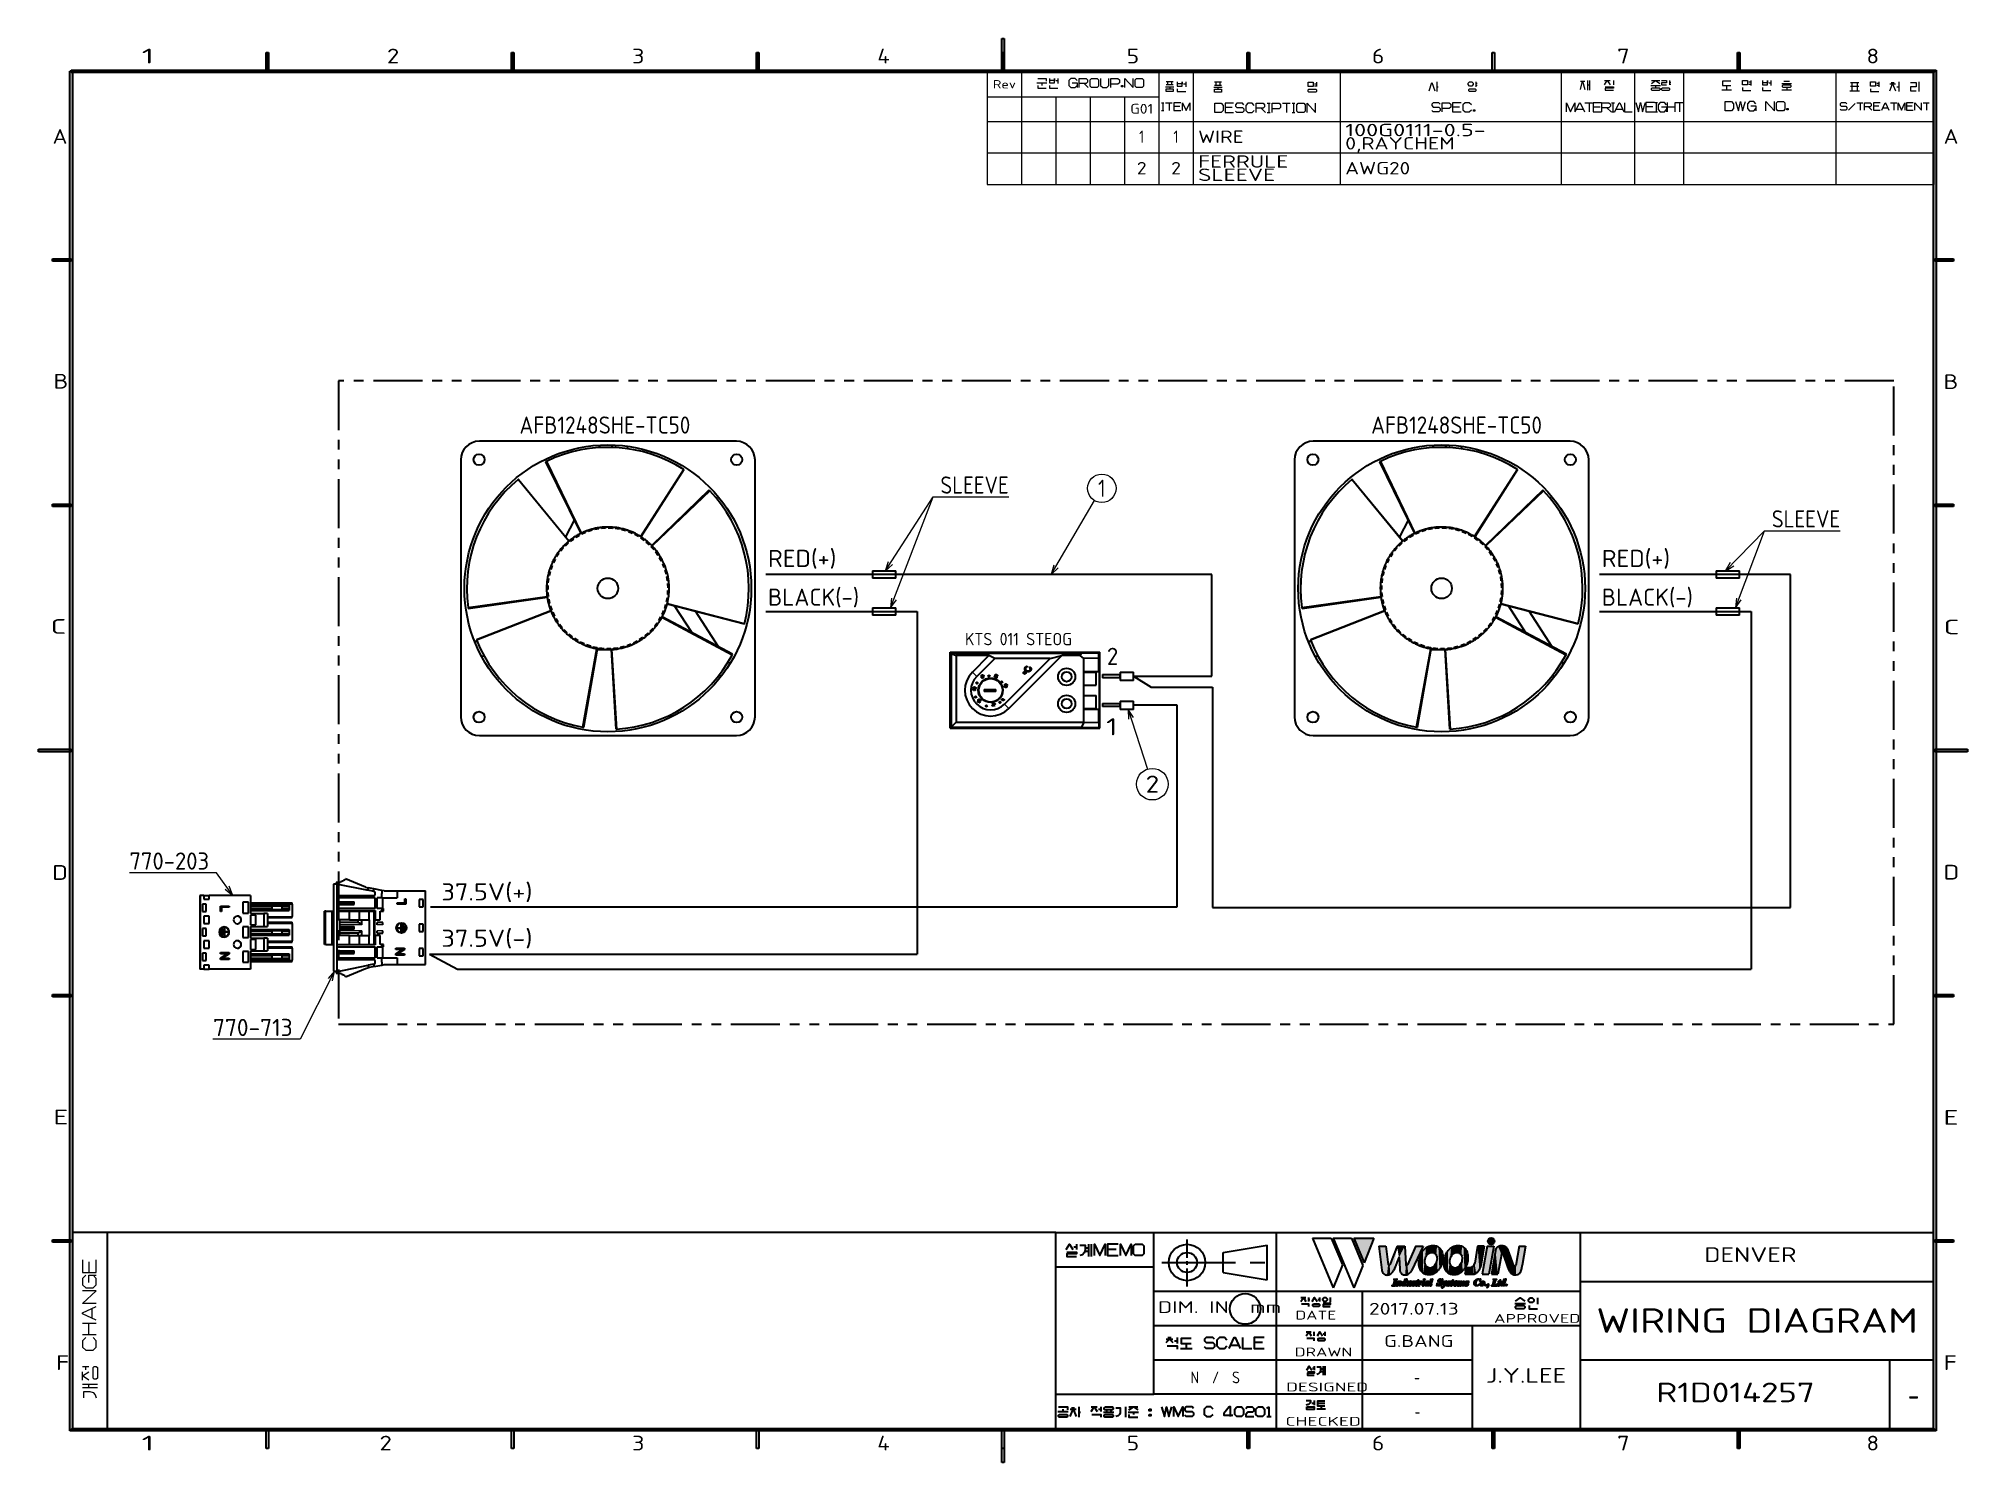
# Model space of a CAD drawing. Extents: x 23 to 417, y 3 to 294.
import ezdxf
from ezdxf.enums import TextEntityAlignment as Align

# ---------------------------------------------------------------- set-up
doc = ezdxf.new("R2010")
doc.units = 0
doc.linetypes.add('AXES', pattern=[24, 15, -3, 3, -3])
doc.linetypes.add('PHANTOM', pattern=[20, 10, -2, 2, -2, 2, -2])
doc.layers.get('0').update_dxf_attribs({"lineweight": 13})
for name, color, linetype, lineweight in [('1', 7, 'Continuous', 13), ('3', 7, 'Continuous', 13), ('4', 7, 'Continuous', 13), ('5', 7, 'Continuous', 13), ('6', 7, 'Continuous', 13)]:
    doc.layers.add(name, color=color, linetype=linetype, lineweight=lineweight)
doc.styles.get("Standard").update_dxf_attribs({"font": 'isocp.shx'})

# ---------------------------------------------------------------- blocks, each defined once
blk = doc.blocks.new('BLOCK1')
at = {"layer": '5', "color": 7, "lineweight": 13}
blk.add_text('DIM. IN  mm', height=2.4, dxfattribs=at).set_placement((251.59, 33.82), (276.73, 33.82), align=Align.FIT)
blk = doc.blocks.new('BLOCK2')
at = {"layer": '5', "color": 7, "lineweight": 13}
blk.add_text('N  /  S', height=2.4, dxfattribs=at).set_placement((258.22, 19.48), (268.32, 19.48), align=Align.FIT)
blk = doc.blocks.new('BLOCK3')
at = {"layer": '5', "color": 7, "lineweight": 13}
blk.add_text('G.BANG', height=2.4, dxfattribs=at).set_placement((297.71, 26.9), (311.83, 26.9), align=Align.FIT)
blk = doc.blocks.new('BLOCK4')
at = {"layer": '5', "color": 7, "lineweight": 13}
blk.add_text('2017.07.13', height=2.4, dxfattribs=at).set_placement((294.63, 33.48), (312.91, 33.48), align=Align.FIT)
blk = doc.blocks.new('BLOCK5')
at = {"layer": '5', "color": 7, "lineweight": 13}
blk.add_text('-', height=2.4, dxfattribs=at).set_placement((303.82, 19.48), (304.99, 19.48), align=Align.FIT)
blk = doc.blocks.new('BLOCK6')
at = {"layer": '5', "color": 7, "lineweight": 13}
blk.add_text('-', height=2.4, dxfattribs=at).set_placement((303.92, 12.48), (305.09, 12.48), align=Align.FIT)
blk = doc.blocks.new('BLOCK7')
at = {"layer": '5', "color": 7, "lineweight": 13}
blk.add_text('APPROVED', height=1.8, dxfattribs=at).set_placement((320.1, 31.81), (337.73, 31.81), align=Align.FIT)
blk = doc.blocks.new('BLOCK8')
at = {"layer": '5', "color": 7, "lineweight": 13}
blk.add_text('DATE', height=1.8, dxfattribs=at).set_placement((279.62, 32.48), (287.97, 32.48), align=Align.FIT)
blk = doc.blocks.new('BLOCK9')
at = {"layer": '5', "color": 7, "lineweight": 13}
blk.add_text('DRAWN', height=1.8, dxfattribs=at).set_placement((279.47, 24.96), (291.23, 24.96), align=Align.FIT)
blk = doc.blocks.new('BLOCK10')
at = {"layer": '5', "color": 7, "lineweight": 13}
blk.add_text('DESIGNED', height=1.8, dxfattribs=at).set_placement((277.75, 17.83), (294.44, 17.83), align=Align.FIT)
blk = doc.blocks.new('BLOCK11')
at = {"layer": '5', "color": 7, "lineweight": 13}
blk.add_text('CHECKED', height=1.8, dxfattribs=at).set_placement((277.59, 10.83), (292.98, 10.83), align=Align.FIT)
blk = doc.blocks.new('BLOCK12')
at = {"layer": '5', "color": 7, "lineweight": 13}
blk.add_text('WIRING DIAGRAM', height=5, dxfattribs=at).set_placement((340.96, 29.78), (406.54, 29.78), align=Align.FIT)
blk = doc.blocks.new('BLOCK13')
at = {"layer": '5', "color": 7, "lineweight": 13}
blk.add_text('R1D014257', height=4, dxfattribs=at).set_placement((353.2, 15.62), (385.5, 15.62), align=Align.FIT)
blk = doc.blocks.new('BLOCK14')
at = {"layer": '5', "color": 7, "lineweight": 13}
blk.add_text('J.Y.LEE', height=3, dxfattribs=at).set_placement((318.47, 19.58), (334.82, 19.58), align=Align.FIT)
blk = doc.blocks.new('BLOCK15')
at = {"color": 7, "lineweight": 13}
blk.add_text('-', height=5, dxfattribs=at).set_placement((404.51, 14.62), (406.84, 14.62), align=Align.FIT)
blk = doc.blocks.new('BLOCK16')
at = {"layer": '3', "color": 7, "lineweight": 13}
blk.add_text('A', height=3, dxfattribs=at).set_placement((411.78, 272.19), (414.82, 272.19), align=Align.FIT)
blk = doc.blocks.new('BLOCK17')
at = {"layer": '3', "color": 7, "lineweight": 13}
blk.add_text('B', height=3, dxfattribs=at).set_placement((411.77, 222.19), (414.81, 222.19), align=Align.FIT)
blk = doc.blocks.new('BLOCK18')
at = {"layer": '3', "color": 7, "lineweight": 13}
blk.add_text('C', height=3, dxfattribs=at).set_placement((411.77, 172.19), (415, 172.19), align=Align.FIT)
blk = doc.blocks.new('BLOCK19')
at = {"layer": '3', "color": 7, "lineweight": 13}
blk.add_text('D', height=3, dxfattribs=at).set_placement((411.77, 122.19), (415, 122.19), align=Align.FIT)
blk = doc.blocks.new('BLOCK20')
at = {"layer": '3', "color": 7, "lineweight": 13}
blk.add_text('E', height=3, dxfattribs=at).set_placement((411.77, 72.19), (414.81, 72.19), align=Align.FIT)
blk = doc.blocks.new('BLOCK21')
at = {"layer": '3', "color": 7, "lineweight": 13}
blk.add_text('F', height=3, dxfattribs=at).set_placement((411.78, 22.19), (414.51, 22.19), align=Align.FIT)
blk = doc.blocks.new('BLOCK22')
at = {"layer": '3', "color": 7, "lineweight": 13}
blk.add_text('8', height=3, dxfattribs=at).set_placement((396.08, 5.79), (398.62, 5.79), align=Align.FIT)
blk = doc.blocks.new('BLOCK23')
at = {"layer": '3', "color": 7, "lineweight": 13}
blk.add_text('7', height=3, dxfattribs=at).set_placement((345.22, 5.79), (347.76, 5.79), align=Align.FIT)
blk = doc.blocks.new('BLOCK24')
at = {"layer": '3', "color": 7, "lineweight": 13}
blk.add_text('6', height=3, dxfattribs=at).set_placement((295.22, 5.79), (297.76, 5.79), align=Align.FIT)
blk = doc.blocks.new('BLOCK25')
at = {"layer": '3', "color": 7, "lineweight": 13}
blk.add_text('A', height=3, dxfattribs=at).set_placement((26.2, 272.19), (29.24, 272.19), align=Align.FIT)
blk = doc.blocks.new('BLOCK26')
at = {"layer": '3', "color": 7, "lineweight": 13}
blk.add_text('B', height=3, dxfattribs=at).set_placement((26.39, 222.29), (29.43, 222.29), align=Align.FIT)
blk = doc.blocks.new('BLOCK27')
at = {"layer": '3', "color": 7, "lineweight": 13}
blk.add_text('C', height=3, dxfattribs=at).set_placement((25.79, 172.29), (29.02, 172.29), align=Align.FIT)
blk = doc.blocks.new('BLOCK28')
at = {"layer": '3', "color": 7, "lineweight": 13}
blk.add_text('D', height=3, dxfattribs=at).set_placement((26.11, 122.13), (29.34, 122.13), align=Align.FIT)
blk = doc.blocks.new('BLOCK29')
at = {"layer": '3', "color": 7, "lineweight": 13}
blk.add_text('5', height=3, dxfattribs=at).set_placement((245.22, 5.79), (247.76, 5.79), align=Align.FIT)
blk = doc.blocks.new('BLOCK30')
at = {"layer": '3', "color": 7, "lineweight": 13}
blk.add_text('4', height=3, dxfattribs=at).set_placement((194.37, 5.79), (196.9, 5.79), align=Align.FIT)
blk = doc.blocks.new('BLOCK31')
at = {"layer": '3', "color": 7, "lineweight": 13}
blk.add_text('3', height=3, dxfattribs=at).set_placement((144.37, 5.79), (146.9, 5.79), align=Align.FIT)
blk = doc.blocks.new('BLOCK32')
at = {"layer": '3', "color": 7, "lineweight": 13}
blk.add_text('2', height=3, dxfattribs=at).set_placement((92.86, 5.79), (95.4, 5.79), align=Align.FIT)
blk = doc.blocks.new('BLOCK33')
at = {"layer": '3', "color": 7, "lineweight": 13}
blk.add_text('E', height=3, dxfattribs=at).set_placement((26.38, 72.26), (29.42, 72.26), align=Align.FIT)
blk = doc.blocks.new('BLOCK34')
at = {"layer": '3', "color": 7, "lineweight": 13}
blk.add_text('F', height=3, dxfattribs=at).set_placement((26.9, 22.19), (29.63, 22.19), align=Align.FIT)
blk = doc.blocks.new('BLOCK35')
at = {"layer": '3', "color": 7, "lineweight": 13}
blk.add_text('1', height=3, dxfattribs=at).set_placement((44.37, 5.79), (46.9, 5.79), align=Align.FIT)
blk = doc.blocks.new('BLOCK36')
at = {"layer": '3', "color": 7, "lineweight": 13}
blk.add_text('2', height=3, dxfattribs=at).set_placement((94.37, 288.59), (96.9, 288.59), align=Align.FIT)
blk = doc.blocks.new('BLOCK37')
at = {"layer": '3', "color": 7, "lineweight": 13}
blk.add_text('1', height=3, dxfattribs=at).set_placement((44.37, 288.59), (46.9, 288.59), align=Align.FIT)
blk = doc.blocks.new('BLOCK38')
at = {"layer": '3', "color": 7, "lineweight": 13}
blk.add_text('3', height=3, dxfattribs=at).set_placement((144.37, 288.59), (146.9, 288.59), align=Align.FIT)
blk = doc.blocks.new('BLOCK39')
at = {"layer": '3', "color": 7, "lineweight": 13}
blk.add_text('4', height=3, dxfattribs=at).set_placement((194.37, 288.59), (196.9, 288.59), align=Align.FIT)
blk = doc.blocks.new('BLOCK40')
at = {"layer": '3', "color": 7, "lineweight": 13}
blk.add_text('6', height=3, dxfattribs=at).set_placement((295.22, 288.59), (297.76, 288.59), align=Align.FIT)
blk = doc.blocks.new('BLOCK41')
at = {"layer": '3', "color": 7, "lineweight": 13}
blk.add_text('5', height=3, dxfattribs=at).set_placement((245.22, 288.59), (247.76, 288.59), align=Align.FIT)
blk = doc.blocks.new('BLOCK42')
at = {"layer": '3', "color": 7, "lineweight": 13}
blk.add_text('7', height=3, dxfattribs=at).set_placement((345.22, 288.59), (347.76, 288.59), align=Align.FIT)
blk = doc.blocks.new('BLOCK43')
at = {"layer": '3', "color": 7, "lineweight": 13}
blk.add_text('8', height=3, dxfattribs=at).set_placement((396.08, 288.59), (398.62, 288.59), align=Align.FIT)
blk = doc.blocks.new('BLOCK44')
at = {"layer": '5', "color": 7, "lineweight": 13}
blk.add_text('DENVER', height=3, dxfattribs=at).set_placement((362.98, 44.21), (381.79, 44.21), align=Align.FIT)
blk = doc.blocks.new('BLOCK45')
at = {"color": 1, "lineweight": 5}
for points in [[(295.61, 49.06), (291.53, 49.06), (293.63, 44.03)], [(295.61, 49.07), (295.61, 49.06), (295.61, 49.06)]]:
    blk.add_solid(points, dxfattribs=at)
blk = doc.blocks.new('BLOCK46')
at = {"color": 7, "lineweight": 5}
for points in [[(306.24, 47.12), (306.38, 45.52), (306.53, 47.31), (306.58, 45.76)], [(306.53, 47.31), (306.58, 45.76), (306.84, 47.46)], [(306.58, 45.76), (306.82, 45.94), (306.84, 47.46), (307.19, 46.12)], [(306.84, 47.46), (307.19, 46.12), (307.35, 47.6), (307.38, 46.15)], [(307.35, 47.6), (307.38, 46.15), (307.79, 47.6)], [(307.38, 46.15), (307.74, 46.12), (307.79, 47.6), (308.1, 45.93)], [(307.79, 47.6), (308.1, 45.93), (308.21, 47.53), (308.35, 45.6)], [(308.21, 47.53), (308.35, 45.6), (308.5, 47.43)], [(308.35, 45.6), (308.49, 45.13), (308.5, 47.43), (308.61, 42.38)], [(308.5, 47.43), (308.61, 42.38), (308.77, 47.27), (308.97, 42.81)], [(308.77, 47.27), (308.97, 42.81), (308.98, 47.08), (309.25, 43.29)], [(304.82, 43.62), (304.81, 44.52), (304.78, 44.07)], [(304.81, 44.52), (304.82, 43.62), (304.89, 45), (304.98, 42.92)], [(304.89, 45), (304.98, 42.92), (305.03, 45.47), (305.13, 42.58)], [(305.03, 45.47), (305.13, 42.58), (305.32, 46.06), (305.33, 42.27)], [(305.32, 46.06), (305.33, 42.27), (305.65, 46.53), (305.66, 41.96)], [(305.65, 46.53), (305.66, 41.96), (306.24, 47.12)], [(305.66, 41.96), (306.02, 44.56), (306.24, 47.12)], [(305.97, 41.76), (306.01, 44.08), (305.66, 41.96), (306.02, 44.56)], [(306.52, 41.61), (306.05, 43.85), (305.97, 41.76), (306.01, 44.08)], [(306.02, 44.56), (306.14, 45.08), (306.24, 47.12), (306.38, 45.52)], [(306.44, 43.22), (306.2, 43.5), (306.52, 41.61), (306.05, 43.85)], [(307.91, 41.85), (307.84, 43.35), (307.58, 41.7), (307.54, 43.11)], [(308.28, 42.1), (308.14, 43.7), (307.91, 41.85), (307.84, 43.35)], [(308.61, 42.38), (308.35, 44.09), (308.28, 42.1), (308.14, 43.7)], [(308.49, 45.13), (308.47, 44.6), (308.61, 42.38), (308.35, 44.09)], [(308.98, 47.08), (309.25, 43.29), (309.38, 46.54), (309.51, 43.88)], [(309.38, 46.54), (309.51, 43.88), (309.61, 45.97), (309.66, 44.63)], [(309.61, 45.97), (309.66, 44.63), (309.69, 45.35)], [(306.44, 43.22), (306.52, 41.61), (306.7, 43.06), (306.79, 41.59)], [(306.7, 43.06), (306.79, 41.59), (306.99, 42.98), (307.21, 41.61)], [(306.99, 42.98), (307.21, 41.61), (307.37, 43.03), (307.58, 41.7)], [(307.58, 41.7), (307.54, 43.11), (307.37, 43.03)]]:
    blk.add_solid(points, dxfattribs=at)
blk = doc.blocks.new('BLOCK47')
at = {"color": 7, "lineweight": 5}
for points in [[(311.35, 47.12), (311.49, 45.52), (311.64, 47.31), (311.69, 45.76)], [(311.64, 47.31), (311.69, 45.76), (311.95, 47.46)], [(311.69, 45.76), (311.93, 45.94), (311.95, 47.46), (312.3, 46.12)], [(311.95, 47.46), (312.3, 46.12), (312.46, 47.6), (312.49, 46.15)], [(312.46, 47.6), (312.49, 46.15), (312.9, 47.6)], [(312.49, 46.15), (312.85, 46.12), (312.9, 47.6), (313.21, 45.93)], [(312.9, 47.6), (313.21, 45.93), (313.32, 47.53), (313.46, 45.6)], [(313.32, 47.53), (313.46, 45.6), (313.61, 47.43)], [(313.46, 45.6), (313.6, 45.13), (313.61, 47.43), (313.72, 42.38)], [(313.61, 47.43), (313.72, 42.38), (313.88, 47.27), (314.08, 42.81)], [(313.88, 47.27), (314.08, 42.81), (314.09, 47.08), (314.36, 43.29)], [(309.93, 43.62), (309.92, 44.52), (309.89, 44.07)], [(309.92, 44.52), (309.93, 43.62), (310, 45), (310.09, 42.92)], [(310, 45), (310.09, 42.92), (310.14, 45.47), (310.24, 42.58)], [(310.14, 45.47), (310.24, 42.58), (310.43, 46.06), (310.44, 42.27)], [(310.43, 46.06), (310.44, 42.27), (310.76, 46.53), (310.77, 41.96)], [(310.76, 46.53), (310.77, 41.96), (311.35, 47.12)], [(310.77, 41.96), (311.13, 44.56), (311.35, 47.12)], [(311.08, 41.76), (311.12, 44.08), (310.77, 41.96), (311.13, 44.56)], [(311.63, 41.61), (311.16, 43.85), (311.08, 41.76), (311.12, 44.08)], [(311.13, 44.56), (311.25, 45.08), (311.35, 47.12), (311.49, 45.52)], [(311.55, 43.22), (311.31, 43.5), (311.63, 41.61), (311.16, 43.85)], [(313.02, 41.85), (312.95, 43.35), (312.69, 41.7), (312.65, 43.11)], [(313.39, 42.1), (313.25, 43.7), (313.02, 41.85), (312.95, 43.35)], [(313.72, 42.38), (313.46, 44.09), (313.39, 42.1), (313.25, 43.7)], [(313.6, 45.13), (313.58, 44.6), (313.72, 42.38), (313.46, 44.09)], [(314.09, 47.08), (314.36, 43.29), (314.49, 46.54), (314.62, 43.88)], [(314.49, 46.54), (314.62, 43.88), (314.72, 45.97), (314.77, 44.63)], [(314.72, 45.97), (314.77, 44.63), (314.8, 45.35)], [(311.55, 43.22), (311.63, 41.61), (311.81, 43.06), (311.9, 41.59)], [(311.81, 43.06), (311.9, 41.59), (312.1, 42.98), (312.32, 41.61)], [(312.1, 42.98), (312.32, 41.61), (312.48, 43.03), (312.69, 41.7)], [(312.69, 41.7), (312.65, 43.11), (312.48, 43.03)]]:
    blk.add_solid(points, dxfattribs=at)
blk = doc.blocks.new('BLOCK48')
at = {"color": 7, "lineweight": 5}
blk.add_solid([(318.72, 47.47), (317.7, 41.72), (320.07, 47.47), (319.05, 41.72)], dxfattribs=at)
blk = doc.blocks.new('BLOCK49')
at = {"color": 7, "lineweight": 5}
for points in [[(316.47, 41.95), (316.77, 47.47), (316.17, 43.9), (316.19, 43.99)], [(316.47, 41.95), (316.72, 42.14), (316.77, 47.47), (317.12, 42.61)], [(316.77, 47.47), (317.12, 42.61), (318.12, 47.47), (317.36, 43.1)], [(318.12, 47.47), (317.36, 43.1), (317.43, 43.34)], [(315.89, 41.72), (315.68, 43.26), (315.52, 43.18), (315.6, 43.22)], [(315.89, 41.72), (315.83, 43.37), (315.68, 43.26), (315.76, 43.31)], [(315.96, 43.5), (315.9, 43.43), (315.91, 41.72), (315.9, 41.72)], [(315.9, 43.43), (315.9, 41.72), (315.9, 41.72)], [(315.96, 43.5), (315.91, 41.72), (315.92, 41.73), (315.92, 41.72)], [(315.96, 43.5), (315.93, 41.73), (315.94, 41.73), (315.93, 41.73)], [(315.96, 43.5), (315.94, 41.73), (315.95, 41.73)], [(316.47, 41.95), (316.02, 43.57), (315.95, 41.73), (315.96, 43.5)], [(316.47, 41.95), (316.11, 43.73), (316.02, 43.57), (316.07, 43.65)], [(316.47, 41.95), (316.17, 43.9), (316.11, 43.73), (316.14, 43.81)], [(315.89, 41.72), (315.16, 43.12), (314.24, 41.72), (314.48, 43.12)], [(315.89, 41.72), (315.34, 43.14), (315.16, 43.12), (315.25, 43.12)], [(315.89, 41.72), (315.52, 43.18), (315.34, 43.14), (315.43, 43.16)]]:
    blk.add_solid(points, dxfattribs=at)
blk = doc.blocks.new('BLOCK50')
at = {"color": 7, "lineweight": 5}
for points in [[(320.15, 48.21), (318.84, 48.47), (319.04, 48.95), (318.9, 48.73)], [(320.15, 48.21), (319.04, 47.99), (318.84, 48.47), (318.9, 48.21)], [(320.15, 48.21), (319.04, 48.95), (319.52, 49.15), (319.26, 49.1)], [(320.15, 48.21), (319.52, 47.79), (319.04, 47.99), (319.26, 47.84)], [(320.15, 48.21), (319.52, 49.15), (320, 48.95), (319.78, 49.1)], [(320.15, 48.21), (320, 47.99), (319.52, 47.79), (319.78, 47.84)], [(320.15, 48.21), (320, 48.95), (320.2, 48.47), (320.15, 48.73)]]:
    blk.add_solid(points, dxfattribs=at)
blk = doc.blocks.new('BLOCK51')
at = {"color": 7, "lineweight": 5}
for points in [[(320.96, 47.37), (320.76, 47.18), (321.61, 45.77), (320.89, 41.72)], [(320.96, 47.37), (321.61, 45.77), (321.19, 47.5)], [(321.68, 47.59), (321.19, 47.5), (321.62, 45.8), (321.61, 45.77)], [(321.68, 47.59), (321.62, 45.8), (321.65, 45.86), (321.63, 45.83)], [(321.68, 47.59), (321.65, 45.86), (321.7, 45.9), (321.67, 45.88)], [(322.09, 47.54), (321.68, 47.59), (321.72, 45.92), (321.7, 45.9)], [(322.09, 47.54), (321.72, 45.92), (321.79, 45.93), (321.75, 45.93)], [(322.09, 47.54), (321.79, 45.93), (321.85, 45.92), (321.82, 45.93)], [(322.09, 47.54), (321.85, 45.92), (321.91, 45.9), (321.88, 45.91)], [(322.09, 47.54), (321.91, 45.9), (321.95, 45.86), (321.93, 45.88)], [(322.09, 47.54), (321.95, 45.86), (321.98, 45.8), (321.97, 45.83)], [(322.93, 43), (322.35, 47.43), (321.98, 45.8), (322.09, 47.54)], [(322.93, 43), (322.9, 46.8), (322.35, 47.43), (322.59, 47.23)], [(325.24, 47.47), (324.58, 43.48), (324.89, 41.65), (324.63, 41.6)], [(325.24, 47.47), (324.89, 41.65), (325.36, 41.95), (325.12, 41.75)], [(325.24, 47.47), (325.36, 41.95), (326.53, 47.47)], [(325.36, 41.95), (325.57, 42.25), (326.53, 47.47), (325.72, 42.66)], [(326.53, 47.47), (325.72, 42.66), (325.88, 43.51), (325.87, 43.41)], [(320.89, 41.72), (320.45, 46.48), (319.61, 41.72)], [(320.89, 41.72), (320.76, 47.18), (320.45, 46.48), (320.58, 46.88)], [(322.93, 43), (323.23, 42.38), (322.9, 46.8), (322.98, 46.62)], [(324.16, 43.44), (322.98, 46.62), (323.4, 42.11), (323.23, 42.38)], [(324.16, 43.44), (323.4, 42.11), (323.81, 41.76), (323.58, 41.91)], [(324.16, 43.44), (323.81, 41.76), (324.05, 41.65)], [(324.31, 41.61), (324.16, 43.44), (324.05, 41.65)], [(324.31, 41.61), (324.2, 43.38), (324.16, 43.44), (324.18, 43.41)], [(324.31, 41.61), (324.25, 43.34), (324.2, 43.38), (324.22, 43.36)], [(324.31, 41.61), (324.31, 43.31), (324.25, 43.34), (324.28, 43.32)], [(324.63, 41.6), (324.39, 43.3), (324.31, 43.31), (324.35, 43.3)], [(324.63, 41.6), (324.31, 43.31), (324.31, 41.61)], [(324.63, 41.6), (324.45, 43.32), (324.39, 43.3), (324.42, 43.31)], [(324.63, 41.6), (324.51, 43.36), (324.45, 43.32), (324.49, 43.34)], [(324.63, 41.6), (324.56, 43.42), (324.51, 43.36), (324.54, 43.39)], [(324.63, 41.6), (324.58, 43.48), (324.56, 43.42), (324.57, 43.45)]]:
    blk.add_solid(points, dxfattribs=at)
blk = doc.blocks.new('BLOCK52')
at = {"color": 7, "lineweight": 5}
for points in [[(299.32, 39.38), (299.33, 39.42), (299.36, 39.36), (299.38, 39.44)], [(299.32, 39.39), (299.32, 39.41), (299.32, 39.38), (299.33, 39.42)], [(299.32, 39.39), (299.32, 39.41), (299.32, 39.39), (299.32, 39.41)], [(299.99, 39.36), (299.36, 39.36), (299.42, 39.44), (299.38, 39.44)], [(299.99, 39.36), (299.42, 39.44), (299.44, 39.44), (299.43, 39.44)], [(299.99, 39.36), (299.44, 39.44), (299.46, 39.44), (299.45, 39.44)], [(299.99, 39.36), (299.47, 39.45), (299.49, 39.46), (299.48, 39.45)], [(299.99, 39.36), (299.49, 39.46), (299.51, 39.47), (299.5, 39.47)], [(299.99, 39.36), (299.51, 39.47), (299.52, 39.49), (299.51, 39.48)], [(299.99, 39.36), (299.52, 39.49), (299.53, 39.51), (299.52, 39.5)], [(299.99, 39.36), (299.53, 39.51), (299.54, 39.52), (299.53, 39.51)], [(299.87, 39.53), (299.87, 39.52), (299.83, 40.55), (299.54, 39.52)], [(299.99, 39.36), (299.54, 39.52), (299.9, 39.46), (299.9, 39.47)], [(299.54, 39.52), (299.87, 39.52), (299.88, 39.49), (299.87, 39.5)], [(299.54, 39.52), (299.88, 39.49), (299.89, 39.47), (299.88, 39.48)], [(299.54, 39.52), (299.89, 39.47), (299.9, 39.47)], [(299.67, 40.67), (299.67, 40.72), (299.67, 40.67), (299.68, 40.73)], [(299.67, 40.67), (299.68, 40.73), (299.68, 40.66), (299.69, 40.73)], [(299.67, 40.68), (299.67, 40.71), (299.67, 40.67), (299.67, 40.72)], [(299.67, 40.69), (299.67, 40.7), (299.67, 40.68), (299.67, 40.71)], [(299.68, 40.66), (299.69, 40.73), (299.69, 40.65), (299.69, 40.74)], [(299.69, 40.65), (299.69, 40.74), (299.69, 40.65), (299.7, 40.74)], [(299.69, 40.65), (299.7, 40.74), (299.7, 40.65), (299.71, 40.74)], [(299.7, 40.65), (299.71, 40.74), (299.71, 40.64)], [(300.33, 40.74), (299.77, 40.64), (299.71, 40.64), (299.76, 40.64)], [(300.33, 40.74), (299.71, 40.64), (299.71, 40.74)], [(300.33, 40.74), (299.78, 40.64), (299.77, 40.64), (299.78, 40.64)], [(300.33, 40.74), (299.8, 40.63), (299.78, 40.64), (299.79, 40.64)], [(300.33, 40.74), (299.81, 40.62), (299.8, 40.63), (299.81, 40.63)], [(300.33, 40.74), (299.82, 40.61), (299.81, 40.62), (299.82, 40.62)], [(300.33, 40.74), (299.83, 40.59), (299.82, 40.61), (299.83, 40.6)], [(300.33, 40.74), (300.19, 40.63), (299.83, 40.58), (299.83, 40.57)], [(299.83, 40.57), (300.19, 40.63), (300.18, 40.62), (300.19, 40.62)], [(299.83, 40.57), (300.17, 40.6), (299.87, 39.56), (300.17, 40.59)], [(299.83, 40.57), (299.87, 39.56), (299.87, 39.54), (299.87, 39.55)], [(299.83, 40.57), (299.87, 39.54), (299.83, 40.56), (299.87, 39.53)], [(299.87, 39.53), (299.83, 40.55), (299.83, 40.56)], [(299.99, 39.36), (299.9, 39.46), (299.92, 39.45), (299.91, 39.45)], [(299.99, 39.36), (299.92, 39.45), (299.94, 39.44), (299.93, 39.44)], [(299.99, 39.36), (299.94, 39.44), (299.96, 39.44)], [(299.96, 39.44), (299.97, 39.44), (299.99, 39.36), (300.02, 39.42)], [(299.99, 39.36), (300.02, 39.42), (300.03, 39.38), (300.03, 39.41)], [(300.03, 39.38), (300.03, 39.41), (300.03, 39.39), (300.03, 39.41)], [(300.03, 39.39), (300.03, 39.41), (300.03, 39.39)], [(300.33, 40.74), (300.2, 40.63), (300.19, 40.63), (300.2, 40.63)], [(300.33, 40.74), (300.21, 40.64), (300.2, 40.63), (300.21, 40.64)], [(300.33, 40.74), (300.22, 40.64), (300.21, 40.64), (300.22, 40.64)], [(300.33, 40.74), (300.23, 40.64), (300.22, 40.64), (300.23, 40.64)], [(300.33, 40.74), (300.24, 40.64), (300.23, 40.64)], [(300.34, 40.74), (300.33, 40.64), (300.33, 40.74), (300.24, 40.64)], [(300.35, 40.74), (300.34, 40.65), (300.34, 40.74), (300.33, 40.64)], [(300.35, 40.73), (300.35, 40.65), (300.35, 40.74), (300.34, 40.65)], [(300.37, 40.72), (300.36, 40.66), (300.36, 40.73), (300.35, 40.65)], [(300.36, 40.73), (300.35, 40.65), (300.35, 40.73), (300.35, 40.65)], [(300.37, 40.71), (300.37, 40.67), (300.37, 40.72), (300.36, 40.66)], [(300.37, 40.7), (300.37, 40.67), (300.37, 40.71), (300.37, 40.67)], [(300.37, 40.69), (300.37, 40.68), (300.37, 40.7), (300.37, 40.67)]]:
    blk.add_solid(points, dxfattribs=at)
blk = doc.blocks.new('BLOCK53')
at = {"color": 7, "lineweight": 5}
for points in [[(300.36, 40.04), (300.19, 39.42), (300.19, 39.39), (300.19, 39.4)], [(300.19, 39.41), (300.19, 39.41), (300.19, 39.42), (300.19, 39.4)], [(300.19, 39.42), (300.19, 39.4), (300.19, 39.42), (300.19, 39.4)], [(300.36, 40.04), (300.2, 39.38), (300.21, 39.37), (300.2, 39.38)], [(300.36, 40.04), (300.21, 39.37), (300.22, 39.37), (300.21, 39.37)], [(300.36, 40.04), (300.22, 39.37), (300.23, 39.36), (300.22, 39.36)], [(300.36, 40.04), (300.23, 39.36), (300.24, 39.36), (300.23, 39.36)], [(300.36, 40.04), (300.24, 39.36), (300.38, 40.14), (300.42, 39.36)], [(300.3, 40.19), (300.3, 40.24), (300.29, 40.22)], [(300.3, 40.24), (300.3, 40.19), (300.31, 40.25), (300.31, 40.18)], [(300.31, 40.25), (300.31, 40.18), (300.32, 40.25), (300.32, 40.17)], [(300.67, 40.31), (300.32, 40.25), (300.35, 40.17), (300.34, 40.17)], [(300.32, 40.25), (300.32, 40.17), (300.34, 40.17)], [(300.67, 40.31), (300.35, 40.17), (300.37, 40.17), (300.36, 40.17)], [(300.67, 40.31), (300.37, 40.17), (300.38, 40.14), (300.38, 40.16)], [(300.67, 40.31), (300.43, 39.36), (300.44, 39.36), (300.43, 39.36)], [(300.67, 40.31), (300.45, 39.37), (300.46, 39.38), (300.45, 39.38)], [(300.67, 40.31), (300.46, 39.38), (300.46, 39.39), (300.46, 39.38)], [(300.67, 40.31), (300.46, 39.39), (300.56, 39.7), (300.46, 39.4)], [(300.67, 40.31), (300.56, 39.71), (300.56, 39.72), (300.56, 39.71)], [(300.67, 40.31), (300.56, 39.72), (300.56, 39.73), (300.56, 39.72)], [(300.67, 40.31), (300.57, 39.73), (300.57, 39.74), (300.57, 39.73)], [(300.67, 40.31), (300.57, 39.74), (300.62, 39.99), (300.61, 39.93)], [(300.58, 39.75), (300.6, 39.92), (300.57, 39.74), (300.61, 39.93)], [(300.61, 39.93), (300.57, 39.74), (300.57, 39.74)], [(300.58, 39.75), (300.79, 40.05), (300.61, 39.9), (300.62, 39.91)], [(300.58, 39.75), (300.61, 39.91), (300.6, 39.92), (300.6, 39.91)], [(300.58, 39.75), (300.61, 39.9), (300.61, 39.91), (300.61, 39.9)], [(300.67, 40.31), (300.62, 39.99), (300.7, 40.21), (300.66, 40.15)], [(300.85, 40.23), (300.62, 39.92), (300.82, 40.08), (300.79, 40.05)], [(300.62, 39.91), (300.62, 39.91), (300.62, 39.92), (300.79, 40.05)], [(300.67, 40.31), (300.7, 40.21), (300.7, 40.32)], [(300.72, 40.25), (300.72, 40.31), (300.7, 40.32), (300.71, 40.31)], [(300.72, 40.25), (300.7, 40.32), (300.7, 40.21)], [(300.72, 40.25), (300.73, 40.28), (300.72, 40.31), (300.73, 40.3)], [(300.72, 39.43), (300.76, 39.38), (300.72, 39.5), (300.73, 39.55)], [(300.72, 39.43), (300.72, 39.5), (300.72, 39.45)], [(300.86, 40.01), (300.73, 39.55), (300.82, 39.36), (300.76, 39.38)], [(300.85, 40.23), (300.82, 40.08), (300.86, 40.08), (300.83, 40.08)], [(300.86, 40.01), (300.82, 39.36), (300.88, 40.04), (300.96, 39.37)], [(300.94, 40.29), (300.85, 40.23), (300.87, 40.07), (300.86, 40.08)], [(300.94, 40.29), (300.87, 40.07), (300.88, 40.04), (300.88, 40.06)], [(300.94, 40.29), (300.88, 40.04), (301.01, 40.32), (300.96, 39.37)], [(300.96, 39.37), (301.01, 39.53), (301.01, 40.32), (301.01, 39.54)], [(300.96, 39.37), (301.02, 39.53), (301.01, 39.53), (301.02, 39.53)], [(301.01, 39.54), (301.01, 39.57), (301.01, 40.32), (301.07, 39.79)], [(301.01, 40.32), (301.07, 39.79), (301.09, 40.31), (301.15, 39.99)], [(301.15, 39.52), (301.03, 39.53), (301.02, 39.53)], [(301.15, 39.52), (301.07, 39.57), (301.03, 39.53), (301.04, 39.53)], [(301.15, 39.52), (301.14, 39.65), (301.07, 39.57), (301.11, 39.63)], [(301.09, 40.31), (301.15, 39.99), (301.17, 40.25), (301.19, 40.18)], [(301.14, 39.65), (301.15, 39.52), (301.17, 39.64), (301.18, 39.55)], [(301.17, 39.64), (301.18, 39.55), (301.19, 39.62), (301.19, 39.57)], [(301.19, 39.62), (301.19, 39.57), (301.2, 39.6)]]:
    blk.add_solid(points, dxfattribs=at)
blk = doc.blocks.new('BLOCK54')
at = {"color": 7, "lineweight": 5}
for points in [[(301.41, 39.99), (301.3, 39.64), (301.4, 39.35), (301.34, 39.4)], [(301.34, 39.4), (301.3, 39.64), (301.3, 39.49)], [(301.41, 39.99), (301.4, 39.35), (301.6, 40.22), (301.52, 39.33)], [(301.52, 39.33), (301.58, 39.68), (301.6, 40.22), (301.62, 39.91)], [(301.64, 39.4), (301.59, 39.58), (301.52, 39.33), (301.58, 39.68)], [(301.6, 39.55), (301.6, 39.56), (301.64, 39.4), (301.59, 39.58)], [(301.6, 40.22), (301.62, 39.91), (301.8, 40.32), (301.71, 40.08)], [(301.6, 39.55), (301.64, 39.4), (301.61, 39.54)], [(301.64, 39.4), (301.62, 39.54), (301.61, 39.54)], [(301.72, 39.5), (301.64, 39.55), (301.64, 39.4), (301.62, 39.54)], [(301.7, 39.6), (301.66, 39.56), (301.72, 39.5), (301.64, 39.55)], [(301.86, 39.84), (301.7, 39.6), (301.75, 39.56), (301.72, 39.5)], [(301.8, 40.32), (301.71, 40.08), (301.85, 40.21)], [(301.86, 39.84), (301.75, 39.56), (301.76, 39.58), (301.76, 39.57)], [(301.86, 39.84), (301.77, 39.58), (301.77, 39.56), (301.77, 39.58)], [(301.86, 39.84), (301.77, 39.56), (301.8, 39.36), (301.78, 39.42)], [(301.97, 40.27), (301.8, 40.32), (301.86, 40.22), (301.85, 40.21)], [(301.8, 39.36), (301.84, 39.33), (301.86, 39.84), (301.88, 39.32)], [(301.97, 40.27), (301.86, 40.22), (301.91, 40.2), (301.88, 40.22)], [(301.86, 39.84), (301.88, 39.32), (301.92, 40.13), (302.04, 39.55)], [(302.08, 39.41), (302.05, 39.53), (301.88, 39.32), (302.04, 39.55)], [(301.97, 40.27), (301.91, 40.2), (301.92, 40.13), (301.91, 40.18)], [(301.97, 40.27), (301.92, 40.13), (301.98, 40.26), (302.04, 39.55)], [(301.96, 40.7), (301.94, 40.68), (301.96, 40.64), (301.94, 40.66)], [(301.96, 40.64), (301.97, 40.63), (301.98, 40.72), (302.01, 40.62)], [(301.96, 40.7), (301.96, 40.64), (301.98, 40.72)], [(301.98, 40.72), (302.01, 40.62), (302.03, 40.73), (302.03, 40.62)], [(302.04, 39.55), (302.04, 40.56), (301.98, 40.28), (301.99, 40.36)], [(302.04, 39.55), (301.98, 40.26), (301.98, 40.26)], [(302.21, 40.75), (302.03, 40.73), (302.04, 40.58), (302.04, 40.6)], [(302.03, 40.73), (302.03, 40.62), (302.04, 40.6)], [(302.21, 40.75), (302.04, 40.58), (302.06, 39.67), (302.04, 39.58)], [(302.04, 39.55), (302.04, 39.58), (302.04, 40.56), (302.04, 40.58)], [(302.08, 39.41), (302.06, 39.52), (302.05, 39.53), (302.06, 39.52)], [(302.21, 40.75), (302.06, 39.67), (302.28, 40.77), (302.22, 40.16)], [(302.08, 39.41), (302.07, 39.52), (302.06, 39.52), (302.07, 39.52)], [(302.08, 39.41), (302.08, 39.53), (302.07, 39.52)], [(302.15, 39.48), (302.1, 39.55), (302.08, 39.41), (302.08, 39.53)], [(302.16, 39.62), (302.14, 39.6), (302.15, 39.48), (302.1, 39.55)], [(302.2, 39.55), (302.16, 39.62), (302.15, 39.48)], [(302.2, 39.55), (302.19, 39.63), (302.16, 39.62), (302.17, 39.63)], [(302.2, 39.55), (302.21, 39.6), (302.19, 39.63), (302.21, 39.62)], [(302.37, 40.67), (302.32, 40.77), (302.22, 40.16), (302.28, 40.77)], [(302.37, 40.67), (302.36, 40.75), (302.32, 40.77), (302.35, 40.76)], [(302.37, 40.67), (302.37, 40.68), (302.36, 40.75), (302.37, 40.72)]]:
    blk.add_solid(points, dxfattribs=at)
blk = doc.blocks.new('BLOCK55')
at = {"color": 7, "lineweight": 5}
for points in [[(302.36, 39.38), (302.32, 39.45), (302.46, 40.02), (302.33, 39.61)], [(302.33, 39.61), (302.32, 39.45), (302.32, 39.53)], [(302.36, 39.38), (302.46, 40.02), (302.42, 39.35)], [(302.37, 40.21), (302.37, 40.22), (302.38, 40.19), (302.38, 40.24)], [(302.38, 40.19), (302.38, 40.24), (302.45, 40.16), (302.39, 40.24)], [(302.45, 40.16), (302.39, 40.24), (302.41, 40.25)], [(302.64, 40.29), (302.45, 40.16), (302.41, 40.25)], [(302.55, 39.36), (302.42, 39.35), (302.48, 40.07), (302.46, 40.02)], [(302.64, 40.29), (302.47, 40.15), (302.45, 40.16), (302.46, 40.16)], [(302.64, 40.29), (302.49, 40.11), (302.47, 40.15), (302.48, 40.14)], [(302.55, 39.36), (302.48, 40.07), (302.64, 40.29), (302.49, 40.11)], [(302.55, 39.36), (302.64, 40.29), (302.62, 39.57), (302.62, 39.65)], [(302.65, 39.44), (302.55, 39.36), (302.62, 39.56), (302.62, 39.57)], [(302.74, 40.1), (302.62, 39.65), (302.69, 40.29), (302.64, 40.29)], [(302.65, 39.44), (302.62, 39.56), (302.63, 39.55), (302.62, 39.55)], [(302.65, 39.44), (302.63, 39.55), (302.66, 39.57), (302.64, 39.55)], [(302.65, 39.44), (302.66, 39.57), (302.85, 39.67)], [(302.92, 39.9), (302.86, 39.69), (302.66, 39.57), (302.85, 39.67)], [(302.74, 40.1), (302.69, 40.29), (302.75, 40.32), (302.73, 40.31)], [(302.74, 40.1), (302.75, 40.32), (302.79, 40.22)], [(302.75, 40.32), (302.77, 40.32), (302.79, 40.22), (302.8, 40.29)], [(302.79, 40.22), (302.8, 40.29), (302.8, 40.25), (302.8, 40.27)], [(302.85, 39.4), (302.82, 39.47), (302.87, 39.67), (302.84, 39.56)], [(302.85, 39.4), (302.87, 39.67), (302.9, 39.35)], [(302.92, 39.9), (302.87, 39.69), (302.86, 39.69), (302.87, 39.69)], [(302.87, 39.67), (302.88, 39.68), (302.9, 39.35), (302.92, 39.9)], [(302.92, 39.9), (302.88, 39.68), (302.87, 39.69), (302.88, 39.69)], [(302.9, 39.35), (302.92, 39.9), (302.99, 39.34), (303.03, 40.27)], [(302.99, 39.34), (303.03, 40.27), (303.06, 39.36), (303.03, 40.27)], [(303.06, 39.36), (303.03, 40.27), (303.04, 40.27)], [(303.06, 39.36), (303.04, 40.27), (303.04, 40.28), (303.04, 40.27)], [(303.06, 39.36), (303.04, 40.28), (303.05, 40.28), (303.04, 40.28)], [(303.06, 39.36), (303.06, 40.28), (303.11, 39.53), (303.13, 39.7)], [(303.13, 39.7), (303.06, 40.28), (303.29, 40.28)], [(303.06, 39.36), (303.14, 39.51), (303.27, 39.59)], [(303.06, 39.36), (303.12, 39.5), (303.14, 39.51), (303.13, 39.5)], [(303.32, 40.25), (303.13, 39.7), (303.3, 40.28), (303.29, 40.28)], [(303.27, 39.59), (303.14, 39.51), (303.17, 39.57), (303.16, 39.53)], [(303.27, 39.59), (303.17, 39.57), (303.23, 39.63), (303.21, 39.62)], [(303.27, 39.59), (303.23, 39.63), (303.26, 39.63), (303.25, 39.63)], [(303.27, 39.59), (303.26, 39.63), (303.28, 39.6), (303.27, 39.62)], [(303.32, 40.25), (303.31, 40.28), (303.32, 40.27), (303.31, 40.27)], [(303.32, 40.27), (303.32, 40.27), (303.32, 40.25), (303.32, 40.27)], [(303.32, 40.25), (303.32, 40.27), (303.32, 40.25), (303.32, 40.26)]]:
    blk.add_solid(points, dxfattribs=at)
blk = doc.blocks.new('BLOCK56')
at = {"color": 7, "lineweight": 5}
for points in [[(303.34, 39.43), (303.34, 39.37), (303.38, 39.65), (303.35, 39.35)], [(303.35, 39.35), (303.37, 39.33), (303.38, 39.65), (303.39, 39.32)], [(303.38, 39.65), (303.39, 39.32), (303.38, 39.69), (303.39, 39.7)], [(303.43, 39.33), (303.41, 39.71), (303.39, 39.32), (303.39, 39.7)], [(303.43, 39.33), (303.44, 39.34), (303.41, 39.71), (303.44, 39.72)], [(303.46, 39.71), (303.44, 39.72), (303.45, 39.35), (303.44, 39.34)], [(303.45, 39.36), (303.46, 39.36), (303.46, 39.71), (303.47, 39.36)], [(303.46, 39.71), (303.47, 39.36), (303.48, 39.69), (303.48, 39.36)], [(303.47, 40.05), (303.49, 39.96), (303.51, 40.17), (303.57, 39.83)], [(303.48, 39.69), (303.48, 39.36), (303.49, 39.66)], [(303.49, 39.59), (303.49, 39.66), (303.52, 39.36), (303.48, 39.36)], [(303.49, 39.59), (303.52, 39.36), (303.51, 39.56)], [(303.51, 40.17), (303.57, 39.83), (303.62, 40.28), (303.71, 39.68)], [(303.55, 39.5), (303.51, 39.56), (303.54, 39.34), (303.52, 39.36)], [(303.55, 39.5), (303.54, 39.34), (303.63, 39.44), (303.72, 39.32)], [(303.62, 40.28), (303.71, 39.68), (303.73, 40.33)], [(303.72, 39.32), (303.68, 39.43), (303.63, 39.44)], [(303.91, 39.4), (303.73, 39.44), (303.72, 39.32), (303.68, 39.43)], [(303.74, 40.17), (303.73, 40.33), (303.74, 40.15), (303.71, 39.68)], [(303.74, 40.15), (303.71, 39.68), (303.77, 39.59)], [(303.76, 40.2), (303.84, 40.33), (303.74, 40.17), (303.73, 40.33)], [(303.79, 39.53), (303.77, 39.47), (303.91, 39.4), (303.73, 39.44)], [(303.77, 39.59), (303.74, 40.12), (303.74, 40.15)], [(303.77, 39.59), (303.79, 39.53), (303.74, 40.12), (303.78, 40.07)], [(303.76, 40.2), (303.8, 40.22), (303.84, 40.33), (303.86, 40.21)], [(303.96, 39.86), (303.78, 40.07), (303.91, 39.4), (303.79, 39.53)], [(303.84, 40.33), (303.86, 40.21), (303.9, 40.3), (303.92, 40.17)], [(303.9, 40.3), (303.92, 40.17), (303.97, 40.29), (303.97, 40.12)], [(303.96, 39.86), (303.91, 39.4), (304.03, 39.69), (304.02, 39.58)], [(304.04, 40.31), (303.97, 40.29), (303.99, 40.07), (303.97, 40.12)], [(304.04, 40.31), (303.99, 40.07), (304, 40.01), (304, 40.05)], [(304.04, 40.31), (304, 40.01), (304.03, 39.97), (304.01, 39.99)], [(304.04, 40.31), (304.03, 39.97), (304.07, 39.97), (304.04, 39.97)], [(304.04, 40.31), (304.07, 39.97), (304.06, 40.33)], [(304.08, 40.33), (304.06, 40.33), (304.08, 39.98), (304.07, 39.97)], [(304.08, 40.33), (304.08, 39.98), (304.12, 40.32)], [(304.08, 39.98), (304.11, 40.18), (304.12, 40.32), (304.12, 40.23)], [(304.11, 40.18), (304.08, 39.98), (304.09, 39.98)], [(304.1, 40.1), (304.11, 40.18), (304.1, 39.99), (304.09, 39.98)], [(304.1, 40.1), (304.1, 39.99), (304.1, 40.02), (304.1, 40.01)], [(304.12, 40.32), (304.12, 40.23), (304.13, 40.3), (304.13, 40.26)], [(304.13, 40.3), (304.13, 40.26), (304.14, 40.28)]]:
    blk.add_solid(points, dxfattribs=at)
blk = doc.blocks.new('BLOCK57')
at = {"color": 7, "lineweight": 5}
for points in [[(304.16, 39.43), (304.16, 39.48), (304.17, 39.4), (304.18, 39.59)], [(304.17, 39.4), (304.18, 39.59), (304.19, 39.36), (304.31, 40.06)], [(304.19, 39.36), (304.31, 40.06), (304.21, 39.35), (304.25, 39.34)], [(304.22, 40.24), (304.25, 40.15), (304.21, 40.16), (304.22, 40.15)], [(304.22, 40.24), (304.21, 40.16), (304.21, 40.2), (304.21, 40.18)], [(304.22, 40.24), (304.25, 40.25), (304.25, 40.15), (304.3, 40.26)], [(304.25, 40.15), (304.3, 40.26), (304.29, 40.14), (304.31, 40.14)], [(304.42, 39.52), (304.25, 39.34), (304.32, 40.11), (304.31, 40.06)], [(304.48, 39.4), (304.25, 39.34), (304.44, 39.5), (304.42, 39.52)], [(304.38, 40.31), (304.32, 40.14), (304.3, 40.26), (304.31, 40.14)], [(304.38, 40.31), (304.42, 39.55), (304.32, 40.14), (304.32, 40.13)], [(304.42, 39.52), (304.32, 40.11), (304.42, 39.55), (304.32, 40.13)], [(304.38, 40.31), (304.64, 40.53), (304.42, 39.55), (304.42, 39.57)], [(304.64, 40.53), (304.56, 39.99), (304.42, 39.57)], [(304.48, 39.4), (304.44, 39.5), (304.47, 39.51), (304.46, 39.5)], [(304.48, 39.4), (304.47, 39.51), (304.59, 39.51), (304.49, 39.53)], [(304.49, 39.53), (304.54, 39.59), (304.59, 39.51), (304.6, 39.62)], [(304.64, 40.53), (304.6, 40.14), (304.56, 39.99), (304.59, 40.11)], [(304.59, 39.51), (304.6, 39.62), (304.63, 39.58), (304.62, 39.61)], [(304.64, 40.53), (304.65, 40.3), (304.6, 40.14), (304.63, 40.15)], [(304.63, 39.58), (304.62, 39.61), (304.63, 39.6)], [(304.64, 40.53), (304.68, 40.54), (304.65, 40.3), (304.65, 40.31)], [(304.65, 40.32), (304.68, 40.54), (304.69, 40.4), (304.7, 40.54)], [(304.65, 40.31), (304.68, 40.54), (304.65, 40.32)], [(304.67, 40.15), (304.65, 40.3), (304.65, 40.29), (304.65, 40.3)], [(304.65, 40.29), (304.67, 40.29), (304.67, 40.15), (304.7, 40.29)], [(304.67, 40.15), (304.7, 40.29), (304.71, 40.15), (304.73, 40.29)], [(304.69, 40.4), (304.7, 40.54), (304.71, 40.44), (304.71, 40.54)], [(304.71, 40.44), (304.71, 40.54), (304.72, 40.49), (304.72, 40.52)], [(304.71, 40.15), (304.73, 40.29), (304.73, 40.16), (304.75, 40.18)], [(304.72, 40.49), (304.72, 40.52), (304.72, 40.51)], [(304.73, 40.29), (304.75, 40.28), (304.75, 40.18), (304.76, 40.27)], [(304.75, 40.18), (304.76, 40.27), (304.76, 40.2), (304.76, 40.25)]]:
    blk.add_solid(points, dxfattribs=at)
blk = doc.blocks.new('BLOCK58')
at = {"color": 7, "lineweight": 5}
for points in [[(304.7, 39.4), (304.7, 39.39), (304.7, 39.4), (304.7, 39.39)], [(304.7, 39.4), (304.7, 39.39), (304.7, 39.4), (304.7, 39.39)], [(304.87, 40.08), (304.71, 39.38), (304.71, 39.37), (304.71, 39.38)], [(304.87, 40.08), (304.72, 39.37), (304.87, 40.13), (304.94, 39.37)], [(304.77, 40.24), (304.78, 40.18), (304.78, 40.25), (304.8, 40.18)], [(304.77, 40.21), (304.77, 40.19), (304.77, 40.24), (304.78, 40.18)], [(304.8, 40.18), (304.79, 40.26), (304.78, 40.25)], [(304.84, 40.17), (304.82, 40.26), (304.8, 40.18), (304.79, 40.26)], [(304.86, 40.16), (304.86, 40.27), (304.84, 40.17), (304.82, 40.26)], [(304.99, 40.29), (304.86, 40.27), (304.87, 40.13), (304.86, 40.16)], [(304.99, 40.29), (304.94, 39.37), (304.95, 39.37), (304.94, 39.37)], [(304.99, 40.29), (304.95, 39.37), (304.95, 39.38), (304.95, 39.37)], [(305.05, 39.88), (304.99, 40.29), (305.08, 39.78), (304.96, 39.39)], [(304.99, 40.29), (304.96, 39.39), (304.96, 39.39)], [(305.05, 39.88), (305.04, 40.31), (304.99, 40.29), (305.02, 40.29)], [(305.05, 39.88), (305.05, 39.88), (305.04, 40.31), (305.06, 40.32)], [(305.05, 39.88), (305.06, 39.94), (305.06, 40.32), (305.07, 39.99)], [(305.08, 39.78), (305.06, 39.9), (305.05, 39.88), (305.06, 39.89)], [(305.05, 39.88), (305.08, 39.78), (305.05, 39.88)], [(305.08, 39.78), (305.05, 39.88), (305.05, 39.88)], [(305.06, 40.32), (305.07, 39.99), (305.1, 40.33), (305.11, 40.13)], [(305.06, 39.9), (305.08, 39.78), (305.12, 40.02), (305.15, 39.91)], [(305.1, 40.33), (305.11, 40.13), (305.13, 40.32)], [(305.11, 40.13), (305.13, 40.19), (305.13, 40.32), (305.15, 40.23)], [(305.12, 40.02), (305.15, 39.91), (305.17, 40.12), (305.21, 40)], [(305.13, 40.32), (305.15, 40.23), (305.16, 40.31), (305.17, 40.27)], [(305.16, 40.31), (305.17, 40.27), (305.16, 40.3)], [(305.17, 40.12), (305.21, 40), (305.18, 40.14)], [(305.25, 40.23), (305.18, 40.14), (305.25, 40.03), (305.21, 40)], [(305.32, 40.29), (305.25, 40.23), (305.31, 40), (305.28, 40.03)], [(305.25, 40.23), (305.25, 40.03), (305.28, 40.03)], [(305.32, 40.29), (305.31, 40), (305.37, 40.31), (305.34, 39.98)], [(305.34, 39.98), (305.37, 39.97), (305.37, 40.31), (305.41, 39.98)], [(305.37, 40.31), (305.41, 39.98), (305.42, 40.3), (305.45, 40.02)], [(305.42, 40.3), (305.45, 40.02), (305.46, 40.28)], [(305.49, 40.1), (305.48, 40.27), (305.45, 40.02), (305.46, 40.28)], [(305.49, 40.1), (305.49, 40.17), (305.48, 40.27), (305.49, 40.23)]]:
    blk.add_solid(points, dxfattribs=at)
blk = doc.blocks.new('BLOCK59')
at = {"color": 7, "lineweight": 5}
for points in [[(306.04, 40.54), (305.73, 40.6), (305.78, 40.71), (305.74, 40.66)], [(306.04, 40.54), (305.78, 40.48), (305.73, 40.6), (305.74, 40.54)], [(306.04, 40.54), (305.78, 40.71), (305.89, 40.76), (305.83, 40.75)], [(306.04, 40.54), (305.89, 40.44), (305.78, 40.48), (305.83, 40.45)], [(306.04, 40.54), (305.89, 40.76), (306.01, 40.71), (305.95, 40.75)], [(306.04, 40.54), (306.01, 40.48), (305.89, 40.44), (305.95, 40.45)], [(306.04, 40.54), (306.01, 40.71), (306.05, 40.6), (306.04, 40.66)]]:
    blk.add_solid(points, dxfattribs=at)
blk = doc.blocks.new('BLOCK60')
at = {"color": 7, "lineweight": 5}
for points in [[(305.48, 39.55), (305.48, 39.43), (305.47, 39.49)], [(305.53, 39.37), (305.48, 39.43), (305.64, 40.12), (305.48, 39.55)], [(305.52, 40.2), (305.52, 40.22), (305.53, 40.2), (305.53, 40.23)], [(305.54, 40.19), (305.53, 40.2), (305.56, 40.24), (305.53, 40.23)], [(305.53, 39.37), (305.64, 40.12), (305.57, 39.36)], [(305.54, 40.19), (305.56, 40.24), (305.57, 40.18)], [(305.9, 40.31), (305.62, 40.17), (305.56, 40.24), (305.57, 40.18)], [(305.66, 39.36), (305.57, 39.36), (305.64, 40.13), (305.64, 40.12)], [(305.9, 40.31), (305.65, 40.15), (305.62, 40.17), (305.64, 40.16)], [(305.66, 39.36), (305.64, 40.13), (305.9, 40.31), (305.65, 40.15)], [(305.66, 39.36), (305.9, 40.31), (305.74, 39.53), (305.74, 39.56)], [(305.66, 39.36), (305.74, 39.53), (305.76, 39.5), (305.74, 39.51)], [(305.87, 39.49), (305.66, 39.36), (305.8, 39.51), (305.77, 39.5)], [(305.66, 39.36), (305.76, 39.5), (305.77, 39.5)], [(305.74, 39.56), (305.9, 40.31), (305.75, 39.62)], [(305.95, 40.25), (305.75, 39.62), (305.91, 40.31), (305.9, 40.31)], [(305.87, 39.49), (305.8, 39.51), (305.84, 39.58), (305.82, 39.54)], [(305.87, 39.49), (305.84, 39.58), (305.87, 39.63), (305.86, 39.62)], [(305.87, 39.49), (305.87, 39.63), (305.93, 39.56), (305.89, 39.64)], [(305.89, 39.64), (305.92, 39.63), (305.93, 39.56), (305.94, 39.62)], [(305.95, 40.25), (305.91, 40.31), (305.92, 40.31), (305.91, 40.31)], [(305.95, 40.25), (305.92, 40.31), (305.93, 40.3), (305.92, 40.31)], [(305.95, 40.25), (305.93, 40.3), (305.94, 40.3), (305.93, 40.3)], [(305.93, 39.56), (305.94, 39.62), (305.94, 39.58), (305.94, 39.59)], [(305.95, 40.25), (305.94, 40.3), (305.95, 40.29), (305.94, 40.29)], [(305.95, 40.25), (305.95, 40.29), (305.95, 40.28)], [(305.95, 40.28), (305.95, 40.28), (305.95, 40.25), (305.95, 40.27)], [(305.95, 40.25), (305.95, 40.27), (305.96, 40.25), (305.96, 40.27)], [(305.96, 40.25), (305.96, 40.27), (305.96, 40.26)]]:
    blk.add_solid(points, dxfattribs=at)
blk = doc.blocks.new('BLOCK61')
at = {"color": 7, "lineweight": 5}
for points in [[(306.02, 39.73), (306.02, 39.53), (306.09, 39.92), (306.03, 39.44)], [(306.03, 39.44), (306.08, 39.38), (306.09, 39.92), (306.14, 39.35)], [(306.09, 39.92), (306.14, 39.35), (306.28, 40.19), (306.25, 39.36)], [(306.28, 40.19), (306.25, 39.36), (306.28, 39.62), (306.3, 39.56)], [(306.39, 39.45), (306.3, 39.56), (306.25, 39.36)], [(306.28, 40.19), (306.44, 40.14), (306.54, 40.32), (306.54, 40.21)], [(306.28, 39.7), (306.3, 39.79), (306.28, 40.19), (306.44, 40.14)], [(306.28, 40.19), (306.28, 39.62), (306.28, 39.7)], [(306.39, 39.45), (306.35, 39.55), (306.3, 39.56), (306.32, 39.55)], [(306.39, 39.45), (306.38, 39.57), (306.35, 39.55), (306.36, 39.55)], [(306.57, 39.88), (306.38, 39.57), (306.44, 39.53), (306.39, 39.45)], [(306.57, 39.88), (306.44, 39.53), (306.48, 39.6), (306.47, 39.59)], [(306.49, 39.57), (306.47, 39.48), (306.49, 39.39), (306.48, 39.42)], [(306.57, 39.88), (306.49, 39.6), (306.51, 39.36), (306.49, 39.57)], [(306.49, 39.57), (306.49, 39.39), (306.51, 39.36)], [(306.57, 39.88), (306.51, 39.36), (306.64, 39.34), (306.54, 39.35)], [(306.62, 40.29), (306.54, 40.32), (306.58, 40.21), (306.56, 40.22)], [(306.54, 40.32), (306.54, 40.21), (306.56, 40.22)], [(306.57, 39.88), (306.64, 39.34), (306.6, 40.17)], [(306.62, 40.29), (306.58, 40.21), (306.6, 40.17), (306.59, 40.2)], [(306.62, 40.29), (306.6, 40.17), (306.66, 40.22), (306.64, 39.34)], [(306.73, 39.55), (306.66, 40.22), (306.73, 39.53), (306.64, 39.34)], [(306.74, 39.51), (306.73, 39.53), (306.76, 39.5), (306.64, 39.34)], [(306.87, 39.49), (306.78, 39.51), (306.64, 39.34), (306.76, 39.5)], [(306.73, 39.55), (306.66, 40.2), (306.66, 40.22), (306.66, 40.21)], [(306.73, 39.55), (306.7, 40.28), (306.67, 40.21), (306.68, 40.24)], [(306.73, 39.55), (306.74, 39.58), (306.7, 40.28), (306.73, 40.29)], [(306.87, 40.29), (306.73, 40.29), (306.78, 39.7), (306.74, 39.58)], [(306.87, 40.29), (306.78, 39.7), (306.94, 40.24), (306.85, 39.97)], [(306.87, 39.49), (306.82, 39.56), (306.78, 39.51), (306.8, 39.53)], [(306.87, 39.49), (306.86, 39.61), (306.82, 39.56), (306.85, 39.6)], [(306.88, 39.63), (306.86, 39.61), (306.91, 39.55), (306.87, 39.49)], [(306.87, 40.29), (306.94, 40.24), (306.93, 40.28)], [(306.88, 39.63), (306.91, 39.55), (306.89, 39.63)], [(306.91, 39.62), (306.89, 39.63), (306.92, 39.59), (306.91, 39.55)], [(306.91, 39.62), (306.92, 39.59), (306.92, 39.61)], [(306.94, 40.27), (306.93, 40.28), (306.95, 40.25), (306.94, 40.24)], [(306.94, 40.27), (306.95, 40.25), (306.95, 40.27)]]:
    blk.add_solid(points, dxfattribs=at)
blk = doc.blocks.new('BLOCK62')
at = {"color": 7, "lineweight": 5}
for points in [[(307, 39.45), (307, 39.53), (307.01, 39.42), (307.01, 39.6)], [(307.01, 39.42), (307.01, 39.6), (307.04, 39.38), (307.29, 40.55)], [(307.04, 39.38), (307.29, 40.55), (307.1, 39.35)], [(307.2, 39.36), (307.1, 39.35), (307.26, 39.54), (307.29, 40.55)], [(307.2, 40.69), (307.2, 40.64), (307.19, 40.67)], [(307.21, 40.63), (307.2, 40.64), (307.22, 40.7), (307.2, 40.69)], [(307.2, 39.36), (307.29, 39.5), (307.44, 39.57)], [(307.2, 39.36), (307.26, 39.54), (307.26, 39.51), (307.26, 39.52)], [(307.2, 39.36), (307.26, 39.51), (307.29, 39.5), (307.28, 39.5)], [(307.21, 40.63), (307.22, 40.7), (307.25, 40.63)], [(307.58, 40.75), (307.25, 40.63), (307.22, 40.7)], [(307.58, 40.75), (307.28, 40.62), (307.25, 40.63), (307.26, 40.63)], [(307.6, 40.71), (307.26, 39.54), (307.29, 40.57), (307.29, 40.55)], [(307.58, 40.75), (307.29, 40.57), (307.28, 40.62), (307.28, 40.61)], [(307.6, 40.71), (307.29, 40.57), (307.59, 40.75), (307.58, 40.75)], [(307.44, 39.57), (307.31, 39.51), (307.36, 39.59), (307.32, 39.53)], [(307.44, 39.57), (307.36, 39.59), (307.38, 39.62)], [(307.38, 39.62), (307.41, 39.63), (307.44, 39.57), (307.44, 39.63)], [(307.44, 39.57), (307.44, 39.63), (307.45, 39.59), (307.45, 39.62)], [(307.45, 39.59), (307.45, 39.62), (307.46, 39.6), (307.46, 39.61)], [(307.46, 39.6), (307.46, 39.61), (307.46, 39.61)], [(307.6, 40.71), (307.59, 40.75), (307.6, 40.73), (307.6, 40.74)]]:
    blk.add_solid(points, dxfattribs=at)
blk = doc.blocks.new('BLOCK63')
at = {"color": 7, "lineweight": 5}
for points in [[(308.52, 39.83), (308.43, 39.41), (308.45, 39.33), (308.44, 39.34)], [(308.43, 39.41), (308.43, 39.36), (308.44, 39.34), (308.43, 39.35)], [(308.52, 39.83), (308.47, 39.33), (308.49, 39.35), (308.48, 39.34)], [(308.52, 39.83), (308.49, 39.35), (308.54, 39.39), (308.51, 39.38)], [(308.58, 39.41), (308.55, 39.87), (308.54, 39.39), (308.52, 39.85)], [(308.54, 39.39), (308.52, 39.85), (308.52, 39.83)], [(308.59, 39.87), (308.58, 39.88), (308.58, 39.41), (308.55, 39.87)], [(308.62, 39.42), (308.61, 39.86), (308.58, 39.41), (308.59, 39.87)], [(308.62, 39.42), (308.62, 39.79), (308.61, 39.86), (308.62, 39.84)], [(308.63, 39.68), (308.62, 39.79), (308.66, 39.41), (308.62, 39.42)], [(308.63, 39.68), (308.66, 39.41), (308.67, 39.58)], [(308.76, 39.5), (308.67, 39.58), (308.93, 39.34), (308.66, 39.41)], [(308.76, 40.53), (308.73, 40.4), (308.9, 40.03), (308.75, 40.26)], [(308.76, 40.53), (308.9, 40.03), (308.84, 40.64)], [(308.76, 39.5), (308.93, 39.34), (308.96, 39.45)], [(309.1, 40.75), (308.84, 40.64), (309.04, 40.49), (308.9, 40.03)], [(309.05, 39.87), (309.04, 40.49), (308.9, 40.03)], [(309.22, 39.38), (308.96, 39.45), (308.93, 39.34)], [(309.22, 39.38), (309.09, 39.5), (308.96, 39.45), (309.03, 39.46)], [(309.1, 40.75), (309.04, 40.49), (309.26, 40.75), (309.12, 40.61)], [(309.07, 40.31), (309.04, 40.49), (309.15, 39.69), (309.05, 39.87)], [(309.07, 40.31), (309.15, 39.69), (309.25, 40.13)], [(309.22, 39.38), (309.15, 39.69), (309.09, 39.5), (309.13, 39.56)], [(309.12, 40.61), (309.16, 40.63), (309.26, 40.75), (309.28, 40.63)], [(309.15, 39.69), (309.22, 39.38), (309.25, 40.13), (309.35, 39.47)], [(309.25, 40.13), (309.35, 39.47), (309.37, 40), (309.43, 39.58)], [(309.26, 40.75), (309.28, 40.63), (309.34, 40.73), (309.39, 40.57)], [(309.34, 40.73), (309.39, 40.57), (309.4, 40.7), (309.45, 40.43)], [(309.37, 40), (309.43, 39.58), (309.46, 39.78)], [(309.4, 40.7), (309.45, 40.43), (309.48, 40.69), (309.47, 40.35)], [(309.48, 40.69), (309.47, 40.35), (309.49, 40.31)], [(309.53, 40.7), (309.48, 40.69), (309.5, 40.29), (309.49, 40.31)], [(309.53, 40.7), (309.5, 40.29), (309.52, 40.29), (309.51, 40.29)], [(309.52, 40.29), (309.53, 40.29), (309.53, 40.7), (309.55, 40.3)], [(309.53, 40.7), (309.55, 40.3), (309.57, 40.73), (309.56, 40.34)], [(309.65, 40.69), (309.59, 40.75), (309.56, 40.34), (309.57, 40.73)], [(309.65, 40.69), (309.62, 40.76), (309.59, 40.75), (309.6, 40.76)], [(309.65, 40.69), (309.64, 40.74), (309.62, 40.76), (309.64, 40.75)]]:
    blk.add_solid(points, dxfattribs=at)
blk = doc.blocks.new('BLOCK64')
at = {"color": 7, "lineweight": 5}
for points in [[(309.63, 40.24), (309.62, 40.17), (309.62, 40.22), (309.62, 40.19)], [(309.64, 40.16), (309.63, 40.16), (309.65, 40.25), (309.63, 40.24)], [(309.64, 40.16), (309.65, 40.25), (309.65, 40.16)], [(309.67, 40.16), (309.65, 40.16), (309.67, 40.25), (309.65, 40.25)], [(309.9, 40.29), (309.73, 40.15), (309.67, 40.25)], [(309.67, 40.16), (309.67, 40.25), (309.73, 40.15)], [(309.9, 40.29), (309.77, 40.04), (309.73, 40.15), (309.76, 40.1)], [(309.9, 40.29), (309.8, 39.25), (309.77, 40.04), (309.78, 39.99)], [(309.89, 39.17), (309.8, 39.21), (309.9, 40.29), (309.8, 39.25)], [(309.89, 39.17), (309.9, 40.29), (310.05, 39.56), (310.04, 39.59)], [(309.89, 39.17), (310.07, 39.54), (310.18, 39.58)], [(309.89, 39.17), (310.06, 39.54), (310.07, 39.54), (310.06, 39.54)], [(310.04, 39.59), (309.9, 40.29), (309.97, 40.28), (309.95, 40.29)], [(310.04, 39.59), (309.97, 40.28), (310.03, 39.95), (309.99, 40.25)], [(310.04, 39.59), (310.03, 39.95), (310.03, 39.91)], [(310.18, 39.58), (310.07, 39.54), (310.08, 39.55), (310.07, 39.54)], [(310.18, 39.58), (310.08, 39.55), (310.29, 39.91), (310.16, 39.68)], [(310.45, 40.01), (310.18, 39.58), (310.32, 39.96), (310.29, 39.91)], [(310.23, 40.09), (310.19, 40.16), (310.26, 40.28), (310.22, 40.25)], [(310.23, 40.09), (310.26, 40.28), (310.28, 40.05)], [(310.31, 40.3), (310.31, 40.03), (310.26, 40.28), (310.28, 40.05)], [(310.31, 40.3), (310.42, 40.27), (310.31, 40.03), (310.32, 39.99)], [(310.45, 40.01), (310.32, 39.96), (310.42, 40.27), (310.32, 39.99)], [(310.45, 40.01), (310.42, 40.27), (310.48, 40.13), (310.45, 40.24)], [(309.4, 39.14), (309.39, 39.01), (309.38, 39.11), (309.38, 39.04)], [(309.38, 39.11), (309.38, 39.04), (309.38, 39.08)], [(309.42, 39.17), (309.41, 38.98), (309.4, 39.14), (309.39, 39.01)], [(309.44, 39.19), (309.43, 38.96), (309.42, 39.17), (309.41, 38.98)], [(309.48, 39.2), (309.46, 38.94), (309.44, 39.19), (309.43, 38.96)], [(309.51, 39.21), (309.49, 38.93), (309.48, 39.2), (309.46, 38.94)], [(309.54, 39.2), (309.53, 38.93), (309.51, 39.21), (309.49, 38.93)], [(309.73, 39.01), (309.53, 38.93), (309.57, 39.19), (309.54, 39.2)], [(309.73, 39.01), (309.57, 39.19), (309.65, 39.14), (309.6, 39.18)], [(309.73, 39.01), (309.65, 39.14), (309.75, 39.15), (309.7, 39.13)], [(309.89, 39.17), (309.73, 39.01), (309.8, 39.21), (309.75, 39.15)]]:
    blk.add_solid(points, dxfattribs=at)
blk = doc.blocks.new('BLOCK65')
at = {"color": 7, "lineweight": 5}
for points in [[(310.44, 39.35), (310.43, 39.37), (310.46, 39.65), (310.43, 39.43)], [(310.44, 39.35), (310.46, 39.65), (310.46, 39.33)], [(310.49, 39.32), (310.46, 39.33), (310.47, 39.69), (310.46, 39.65)], [(310.49, 39.32), (310.47, 39.69), (310.49, 39.7)], [(310.52, 39.33), (310.49, 39.32), (310.51, 39.71), (310.49, 39.7)], [(310.52, 39.33), (310.51, 39.71), (310.53, 39.34), (310.53, 39.72)], [(310.55, 39.71), (310.53, 39.34), (310.53, 39.72)], [(310.55, 39.71), (310.54, 39.36), (310.53, 39.34), (310.54, 39.35)], [(310.55, 39.36), (310.55, 39.71), (310.56, 39.36), (310.57, 39.69)], [(310.56, 39.36), (310.57, 39.69), (310.57, 39.36), (310.58, 39.66)], [(310.6, 40.17), (310.58, 39.96), (310.57, 40.05)], [(310.57, 39.36), (310.58, 39.66), (310.58, 39.59)], [(310.61, 39.36), (310.57, 39.36), (310.6, 39.56), (310.58, 39.59)], [(310.71, 40.28), (310.66, 39.83), (310.6, 40.17), (310.58, 39.96)], [(310.61, 39.36), (310.6, 39.56), (310.64, 39.34), (310.65, 39.5)], [(310.81, 39.32), (310.64, 39.34), (310.72, 39.44), (310.65, 39.5)], [(310.82, 40.33), (310.8, 39.68), (310.71, 40.28), (310.66, 39.83)], [(310.81, 39.32), (310.72, 39.44), (310.82, 39.44), (310.77, 39.43)], [(310.87, 39.59), (310.8, 39.68), (310.83, 40.15), (310.82, 40.33)], [(311, 39.4), (310.81, 39.32), (310.86, 39.47), (310.82, 39.44)], [(310.83, 40.15), (310.82, 40.33), (310.83, 40.17), (310.93, 40.33)], [(310.83, 40.17), (310.93, 40.33), (310.85, 40.2), (310.89, 40.22)], [(310.83, 40.15), (310.83, 40.12), (310.87, 39.59), (310.87, 40.07)], [(311, 39.4), (310.86, 39.47), (311.05, 39.86), (310.88, 39.53)], [(310.87, 39.59), (310.87, 40.07), (310.88, 39.53), (311.05, 39.86)], [(310.89, 40.22), (310.93, 40.33), (310.95, 40.21), (310.99, 40.3)], [(310.95, 40.21), (310.99, 40.3), (311.01, 40.17), (311.06, 40.29)], [(311, 39.4), (311.05, 39.86), (311.11, 39.58)], [(311.01, 40.17), (311.06, 40.29), (311.06, 40.12)], [(311.11, 39.58), (311.05, 39.86), (311.12, 39.69)], [(311.14, 40.31), (311.08, 40.07), (311.06, 40.29), (311.06, 40.12)], [(311.14, 40.31), (311.09, 40.01), (311.08, 40.07), (311.09, 40.05)], [(311.14, 40.31), (311.12, 39.97), (311.09, 40.01), (311.1, 39.99)], [(311.14, 40.31), (311.16, 39.97), (311.12, 39.97), (311.13, 39.97)], [(311.14, 40.31), (311.15, 40.33), (311.16, 39.97), (311.17, 40.33)], [(311.16, 39.97), (311.17, 40.33), (311.18, 39.98), (311.21, 40.32)], [(311.18, 39.98), (311.18, 39.98), (311.2, 40.18), (311.21, 40.32)], [(311.2, 40.1), (311.19, 39.99), (311.2, 40.18), (311.18, 39.98)], [(311.2, 40.1), (311.2, 40.02), (311.19, 39.99), (311.2, 40.01)], [(311.2, 40.18), (311.21, 40.32), (311.21, 40.23), (311.22, 40.3)], [(311.21, 40.23), (311.22, 40.3), (311.23, 40.26), (311.23, 40.28)]]:
    blk.add_solid(points, dxfattribs=at)
blk = doc.blocks.new('BLOCK66')
at = {"color": 7, "lineweight": 5}
for points in [[(311.25, 39.4), (311.27, 39.59), (311.28, 39.36), (311.4, 40.06)], [(311.25, 39.43), (311.25, 39.48), (311.25, 39.4), (311.27, 39.59)], [(311.28, 39.36), (311.4, 40.06), (311.3, 39.35), (311.34, 39.34)], [(311.31, 40.24), (311.3, 40.16), (311.29, 40.2), (311.3, 40.18)], [(311.31, 40.24), (311.34, 40.15), (311.3, 40.16), (311.31, 40.15)], [(311.31, 40.24), (311.34, 40.25), (311.34, 40.15), (311.39, 40.26)], [(311.34, 40.15), (311.39, 40.26), (311.38, 40.14), (311.4, 40.14)], [(311.51, 39.52), (311.34, 39.34), (311.41, 40.11), (311.4, 40.06)], [(311.57, 39.4), (311.34, 39.34), (311.53, 39.5), (311.51, 39.52)], [(311.47, 40.31), (311.4, 40.14), (311.39, 40.26), (311.4, 40.14)], [(311.47, 40.31), (311.41, 40.14), (311.4, 40.14), (311.41, 40.14)], [(311.47, 40.31), (311.51, 39.55), (311.41, 40.14), (311.41, 40.13)], [(311.51, 39.52), (311.41, 40.11), (311.51, 39.55), (311.41, 40.13)], [(311.47, 40.31), (311.73, 40.53), (311.51, 39.55), (311.51, 39.57)], [(311.73, 40.53), (311.65, 39.99), (311.51, 39.57)], [(311.57, 39.4), (311.53, 39.5), (311.56, 39.51), (311.55, 39.5)], [(311.57, 39.4), (311.56, 39.51), (311.68, 39.51), (311.58, 39.53)], [(311.58, 39.53), (311.63, 39.59), (311.68, 39.51), (311.69, 39.62)], [(311.73, 40.53), (311.69, 40.14), (311.65, 39.99), (311.68, 40.11)], [(311.68, 39.51), (311.69, 39.62), (311.72, 39.58), (311.71, 39.61)], [(311.73, 40.53), (311.73, 40.3), (311.69, 40.14), (311.72, 40.15)], [(311.72, 39.58), (311.71, 39.61), (311.72, 39.6)], [(311.76, 40.15), (311.72, 40.15), (311.74, 40.3), (311.73, 40.3)], [(311.73, 40.53), (311.77, 40.54), (311.73, 40.3), (311.73, 40.31)], [(311.73, 40.31), (311.77, 40.54), (311.74, 40.32)], [(311.74, 40.32), (311.77, 40.54), (311.78, 40.4), (311.79, 40.54)], [(311.76, 40.15), (311.74, 40.3), (311.74, 40.29), (311.74, 40.3)], [(311.74, 40.29), (311.75, 40.29), (311.76, 40.15), (311.79, 40.29)], [(311.76, 40.15), (311.79, 40.29), (311.8, 40.15), (311.82, 40.29)], [(311.78, 40.4), (311.79, 40.54), (311.8, 40.44), (311.8, 40.54)], [(311.8, 40.44), (311.8, 40.54), (311.81, 40.49), (311.81, 40.52)], [(311.8, 40.15), (311.82, 40.29), (311.82, 40.16), (311.84, 40.18)], [(311.81, 40.49), (311.81, 40.52), (311.81, 40.51)], [(311.82, 40.29), (311.84, 40.28), (311.84, 40.18), (311.85, 40.27)], [(311.84, 40.18), (311.85, 40.27), (311.85, 40.2), (311.85, 40.25)]]:
    blk.add_solid(points, dxfattribs=at)
blk = doc.blocks.new('BLOCK67')
at = {"color": 7, "lineweight": 5}
for points in [[(314.16, 39.43), (314.16, 39.37), (314.19, 39.65), (314.17, 39.35)], [(314.17, 39.35), (314.18, 39.33), (314.19, 39.65), (314.21, 39.32)], [(314.19, 39.65), (314.21, 39.32), (314.2, 39.69), (314.21, 39.7)], [(314.25, 39.33), (314.23, 39.71), (314.21, 39.32), (314.21, 39.7)], [(314.25, 39.33), (314.26, 39.34), (314.23, 39.71), (314.26, 39.72)], [(314.28, 39.71), (314.26, 39.72), (314.27, 39.35), (314.26, 39.34)], [(314.27, 39.36), (314.27, 39.36), (314.28, 39.71), (314.28, 39.36)], [(314.28, 39.71), (314.28, 39.36), (314.29, 39.69), (314.3, 39.36)], [(314.29, 40.05), (314.31, 39.96), (314.32, 40.17), (314.39, 39.83)], [(314.29, 39.69), (314.3, 39.36), (314.3, 39.66)], [(314.31, 39.59), (314.3, 39.66), (314.33, 39.36), (314.3, 39.36)], [(314.31, 39.59), (314.33, 39.36), (314.32, 39.56)], [(314.32, 40.17), (314.39, 39.83), (314.44, 40.28), (314.53, 39.68)], [(314.37, 39.5), (314.32, 39.56), (314.36, 39.34), (314.33, 39.36)], [(314.37, 39.5), (314.36, 39.34), (314.44, 39.44), (314.53, 39.32)], [(314.44, 40.28), (314.53, 39.68), (314.55, 40.33)], [(314.53, 39.32), (314.5, 39.43), (314.44, 39.44)], [(314.72, 39.4), (314.55, 39.44), (314.53, 39.32), (314.5, 39.43)], [(314.56, 40.17), (314.55, 40.33), (314.55, 40.15), (314.53, 39.68)], [(314.55, 40.15), (314.53, 39.68), (314.59, 39.59)], [(314.57, 40.2), (314.65, 40.33), (314.56, 40.17), (314.55, 40.33)], [(314.59, 39.59), (314.56, 40.12), (314.55, 40.15)], [(314.61, 39.53), (314.59, 39.47), (314.72, 39.4), (314.55, 39.44)], [(314.59, 39.59), (314.61, 39.53), (314.56, 40.12), (314.6, 40.07)], [(314.57, 40.2), (314.62, 40.22), (314.65, 40.33), (314.67, 40.21)], [(314.78, 39.86), (314.6, 40.07), (314.72, 39.4), (314.61, 39.53)], [(314.65, 40.33), (314.67, 40.21), (314.72, 40.3), (314.74, 40.17)], [(314.72, 40.3), (314.74, 40.17), (314.78, 40.29), (314.79, 40.12)], [(314.78, 39.86), (314.72, 39.4), (314.85, 39.69), (314.83, 39.58)], [(314.86, 40.31), (314.78, 40.29), (314.81, 40.07), (314.79, 40.12)], [(314.86, 40.31), (314.81, 40.07), (314.82, 40.01), (314.81, 40.05)], [(314.86, 40.31), (314.82, 40.01), (314.84, 39.97), (314.82, 39.99)], [(314.86, 40.31), (314.84, 39.97), (314.88, 39.97), (314.86, 39.97)], [(314.86, 40.31), (314.88, 39.97), (314.88, 40.33)], [(314.9, 40.33), (314.88, 40.33), (314.9, 39.98), (314.88, 39.97)], [(314.9, 40.33), (314.9, 39.98), (314.93, 40.32)], [(314.9, 39.98), (314.92, 40.18), (314.93, 40.32), (314.93, 40.23)], [(314.92, 40.18), (314.9, 39.98), (314.91, 39.98)], [(314.92, 40.1), (314.92, 40.18), (314.92, 39.99), (314.91, 39.98)], [(314.92, 40.1), (314.92, 39.99), (314.92, 40.02), (314.92, 40.01)], [(314.93, 40.32), (314.93, 40.23), (314.95, 40.3), (314.95, 40.26)], [(314.95, 40.3), (314.95, 40.26), (314.95, 40.28)]]:
    blk.add_solid(points, dxfattribs=at)
blk = doc.blocks.new('BLOCK68')
at = {"color": 7, "lineweight": 5}
for points in [[(311.88, 39.92), (311.81, 39.71), (311.93, 39.37), (311.84, 39.47)], [(312.01, 40.1), (311.88, 39.92), (312.06, 39.34), (311.93, 39.37)], [(312.21, 40.25), (312.01, 40.1), (312.07, 39.75), (312.05, 39.74)], [(312.01, 40.1), (312.06, 39.34), (312.05, 39.74), (312.05, 39.72)], [(312.06, 39.61), (312.05, 39.72), (312.09, 39.56), (312.06, 39.34)], [(312.24, 39.36), (312.13, 39.51), (312.06, 39.34), (312.09, 39.56)], [(312.21, 40.25), (312.07, 39.75), (312.11, 39.89), (312.1, 39.86)], [(312.09, 39.76), (312.1, 39.84), (312.07, 39.75), (312.1, 39.86)], [(312.09, 39.76), (312.12, 39.81), (312.1, 39.84), (312.11, 39.82)], [(312.09, 39.76), (312.37, 39.8), (312.12, 39.81), (312.14, 39.81)], [(312.21, 40.25), (312.11, 39.89), (312.32, 40.19)], [(312.24, 39.36), (312.27, 39.49), (312.13, 39.51), (312.19, 39.49)], [(312.17, 39.82), (312.14, 39.81), (312.33, 39.94), (312.37, 39.8)], [(312.5, 40.3), (312.21, 40.25), (312.34, 40.2), (312.32, 40.19)], [(312.53, 39.55), (312.48, 39.61), (312.24, 39.36), (312.27, 39.49)], [(312.4, 40.09), (312.33, 39.94), (312.57, 39.94), (312.37, 39.8)], [(312.5, 40.3), (312.34, 40.2), (312.39, 40.18), (312.37, 40.2)], [(312.5, 40.3), (312.39, 40.18), (312.57, 39.94), (312.4, 40.15)], [(312.4, 40.09), (312.57, 39.94), (312.4, 40.15)], [(312.53, 39.55), (312.53, 39.63), (312.48, 39.61), (312.5, 39.62)], [(312.5, 40.3), (312.57, 39.94), (312.59, 40.28)], [(312.56, 39.59), (312.55, 39.63), (312.53, 39.55), (312.53, 39.63)], [(312.56, 39.59), (312.57, 39.61), (312.55, 39.63), (312.56, 39.62)], [(312.64, 40.04), (312.59, 40.28), (312.57, 39.94)], [(312.64, 40.04), (312.66, 40.14), (312.59, 40.28), (312.64, 40.22)]]:
    blk.add_solid(points, dxfattribs=at)
blk = doc.blocks.new('BLOCK69')
at = {"color": 7, "lineweight": 5}
for points in [[(312.85, 40.11), (312.65, 39.38), (312.65, 39.4), (312.65, 39.39)], [(312.65, 39.39), (312.65, 39.4), (312.65, 39.39)], [(312.65, 39.4), (312.65, 39.39), (312.65, 39.39)], [(312.89, 39.37), (312.67, 39.37), (312.86, 40.13), (312.85, 40.11)], [(312.74, 40.21), (312.75, 40.22), (312.75, 40.2), (312.75, 40.23)], [(312.75, 40.2), (312.75, 40.23), (312.76, 40.19), (312.77, 40.24)], [(312.76, 40.19), (312.77, 40.24), (312.77, 40.18), (312.79, 40.18)], [(313.06, 40.3), (312.79, 40.18), (312.77, 40.24)], [(313.06, 40.3), (312.84, 40.16), (312.79, 40.18), (312.82, 40.17)], [(313.06, 40.3), (312.86, 40.14), (312.84, 40.16), (312.85, 40.15)], [(312.89, 39.37), (312.86, 40.13), (313.06, 40.3), (312.86, 40.14)], [(312.89, 39.37), (313.06, 40.3), (312.89, 39.37)], [(313.06, 40.3), (312.89, 39.37), (312.89, 39.37)], [(313.06, 40.3), (312.91, 39.38), (312.9, 39.37), (312.91, 39.37)], [(312.98, 39.64), (312.91, 39.39), (313.07, 39.94), (313.06, 40.3)], [(312.98, 39.64), (313.08, 39.94), (313.22, 40.04), (313.09, 39.95)], [(313.08, 39.94), (313.08, 39.94), (312.98, 39.64), (313.08, 39.94)], [(312.98, 39.64), (313.07, 39.94), (313.08, 39.94), (313.07, 39.94)], [(313.07, 39.95), (313.07, 39.94), (313.1, 40.31), (313.06, 40.3)], [(313.07, 39.95), (313.1, 40.31), (313.08, 39.98)], [(313.16, 40.25), (313.08, 39.98), (313.13, 40.31), (313.1, 40.31)], [(313.22, 40.04), (313.09, 39.95), (313.18, 40.08)], [(313.18, 39.61), (313.11, 39.38), (313.11, 39.4)], [(313.11, 39.39), (313.11, 39.4), (313.11, 39.38)], [(313.11, 39.39), (313.11, 39.39), (313.11, 39.39), (313.11, 39.4)], [(313.16, 40.25), (313.13, 40.31), (313.17, 40.27), (313.16, 40.3)], [(313.38, 39.37), (313.13, 39.37), (313.3, 39.96), (313.18, 39.61)], [(313.3, 40.23), (313.22, 40.04), (313.18, 40.08)], [(313.3, 40.23), (313.26, 40.08), (313.22, 40.04), (313.25, 40.07)], [(313.3, 40.23), (313.3, 40.08), (313.26, 40.08), (313.28, 40.09)], [(313.3, 40.23), (313.45, 40.29), (313.3, 40.08), (313.32, 40.06)], [(313.38, 39.37), (313.3, 39.96), (313.32, 40.06), (313.32, 40.03)], [(313.38, 39.37), (313.32, 40.06), (313.38, 39.37), (313.45, 40.29)], [(313.45, 40.29), (313.39, 39.37), (313.38, 39.37), (313.39, 39.37)], [(313.45, 40.29), (313.38, 39.37), (313.38, 39.37)], [(313.51, 39.72), (313.4, 39.39), (313.54, 40.28), (313.45, 40.29)], [(313.51, 39.72), (313.54, 40.28), (313.57, 39.93), (313.57, 39.94)], [(313.51, 39.72), (313.57, 39.93), (313.57, 39.93)], [(313.57, 39.94), (313.54, 40.28), (313.57, 39.94), (313.57, 40.27)], [(313.58, 39.99), (313.57, 39.94), (313.59, 40.23), (313.57, 40.27)], [(313.7, 40.02), (313.57, 39.93), (313.6, 39.99), (313.58, 39.94)], [(313.58, 39.99), (313.59, 40.23), (313.59, 40.18)], [(313.81, 40.24), (313.7, 40.02), (313.6, 39.99)], [(313.7, 39.7), (313.66, 39.42), (313.65, 39.49)], [(313.7, 39.38), (313.66, 39.42), (313.78, 39.97), (313.7, 39.7)], [(313.81, 40.24), (313.77, 40.09), (313.7, 40.02), (313.76, 40.08)], [(313.7, 39.38), (313.78, 39.97), (313.74, 39.37)], [(313.83, 39.37), (313.74, 39.37), (313.8, 40.02), (313.78, 39.97)], [(313.81, 40.24), (313.79, 40.09), (313.77, 40.09), (313.78, 40.09)], [(313.81, 40.24), (313.81, 40.06), (313.79, 40.09), (313.8, 40.08)], [(313.83, 39.37), (313.8, 40.02), (313.81, 40.06)], [(313.81, 40.24), (313.95, 40.3), (313.81, 40.06), (313.83, 39.37)], [(313.95, 40.3), (313.92, 39.53), (313.83, 39.37), (313.92, 39.52)], [(313.83, 39.37), (313.92, 39.52), (313.92, 39.4), (313.92, 39.52)], [(313.94, 39.61), (313.92, 39.55), (313.95, 40.3), (313.92, 39.53)], [(313.92, 39.4), (313.92, 39.52), (313.93, 39.51)], [(314, 39.47), (313.92, 39.4), (313.94, 39.51), (313.93, 39.51)], [(313.97, 39.71), (313.94, 39.61), (314.02, 40.28), (313.95, 40.3)], [(314, 39.47), (313.94, 39.51), (313.97, 39.53), (313.95, 39.51)], [(313.97, 39.71), (314.02, 40.28), (314, 39.8)], [(313.97, 39.53), (314, 39.57), (314, 39.47), (314.03, 39.61)], [(314.08, 40.11), (314, 39.8), (314.06, 40.24), (314.02, 40.28)], [(314, 39.47), (314.03, 39.61), (314.1, 39.58), (314.06, 39.63)], [(314.08, 40.11), (314.06, 40.24), (314.08, 40.19)], [(314.06, 39.63), (314.08, 39.63), (314.1, 39.58), (314.1, 39.62)], [(314.1, 39.58), (314.1, 39.62), (314.11, 39.6), (314.11, 39.61)]]:
    blk.add_solid(points, dxfattribs=at)
blk = doc.blocks.new('BLOCK70')
at = {"color": 7, "lineweight": 5}
for points in [[(320.89, 39.43), (320.9, 39.48), (320.9, 39.4), (320.91, 39.59)], [(320.9, 39.4), (320.91, 39.59), (320.93, 39.36), (321.05, 40.06)], [(320.93, 39.36), (321.05, 40.06), (320.95, 39.35), (320.99, 39.34)], [(320.96, 40.24), (320.95, 40.16), (320.94, 40.2), (320.94, 40.18)], [(320.96, 40.24), (320.98, 40.15), (320.95, 40.16), (320.96, 40.15)], [(320.96, 40.24), (320.98, 40.25), (320.98, 40.15), (321.03, 40.26)], [(320.98, 40.15), (321.03, 40.26), (321.03, 40.14), (321.04, 40.14)], [(321.16, 39.52), (320.99, 39.34), (321.05, 40.11), (321.05, 40.06)], [(321.22, 39.4), (320.99, 39.34), (321.17, 39.5), (321.16, 39.52)], [(321.11, 40.31), (321.05, 40.14), (321.03, 40.26), (321.04, 40.14)], [(321.11, 40.31), (321.06, 40.14), (321.05, 40.14), (321.06, 40.14)], [(321.16, 39.52), (321.05, 40.11), (321.15, 39.55), (321.06, 40.13)], [(321.11, 40.31), (321.15, 39.55), (321.06, 40.14), (321.06, 40.13)], [(321.11, 40.31), (321.37, 40.53), (321.15, 39.55), (321.16, 39.57)], [(321.37, 40.53), (321.29, 39.99), (321.16, 39.57)], [(321.22, 39.4), (321.17, 39.5), (321.21, 39.51), (321.2, 39.5)], [(321.22, 39.4), (321.21, 39.51), (321.33, 39.51), (321.23, 39.53)], [(321.23, 39.53), (321.28, 39.59), (321.33, 39.51), (321.33, 39.62)], [(321.37, 40.53), (321.34, 40.14), (321.29, 39.99), (321.33, 40.11)], [(321.33, 39.51), (321.33, 39.62), (321.36, 39.58), (321.35, 39.61)], [(321.37, 40.53), (321.38, 40.3), (321.34, 40.14), (321.36, 40.15)], [(321.36, 39.58), (321.35, 39.61), (321.36, 39.6)], [(321.37, 40.53), (321.42, 40.54), (321.38, 40.3), (321.38, 40.31)], [(321.38, 40.32), (321.42, 40.54), (321.42, 40.4), (321.43, 40.54)], [(321.38, 40.31), (321.42, 40.54), (321.38, 40.32)], [(321.4, 40.15), (321.38, 40.3), (321.39, 40.29), (321.38, 40.3)], [(321.39, 40.29), (321.4, 40.29), (321.4, 40.15), (321.43, 40.29)], [(321.4, 40.15), (321.43, 40.29), (321.44, 40.15), (321.47, 40.29)], [(321.42, 40.4), (321.43, 40.54), (321.44, 40.44), (321.45, 40.54)], [(321.44, 40.44), (321.45, 40.54), (321.45, 40.49), (321.46, 40.52)], [(321.44, 40.15), (321.47, 40.29), (321.46, 40.16), (321.49, 40.18)], [(321.45, 40.49), (321.46, 40.52), (321.46, 40.51)], [(321.47, 40.29), (321.48, 40.28), (321.49, 40.18), (321.49, 40.27)], [(321.49, 40.18), (321.49, 40.27), (321.5, 40.2), (321.5, 40.25)]]:
    blk.add_solid(points, dxfattribs=at)
blk = doc.blocks.new('BLOCK71')
at = {"color": 7, "lineweight": 5}
for points in [[(321.58, 39.99), (321.47, 39.64), (321.57, 39.35), (321.51, 39.4)], [(321.51, 39.4), (321.47, 39.64), (321.47, 39.49)], [(321.58, 39.99), (321.57, 39.35), (321.77, 40.22), (321.69, 39.33)], [(321.69, 39.33), (321.75, 39.68), (321.77, 40.22), (321.79, 39.91)], [(321.8, 39.4), (321.76, 39.58), (321.69, 39.33), (321.75, 39.68)], [(321.77, 39.55), (321.76, 39.56), (321.8, 39.4), (321.76, 39.58)], [(321.77, 40.22), (321.79, 39.91), (321.97, 40.32), (322, 40.21)], [(321.77, 39.55), (321.8, 39.4), (321.77, 39.54)], [(321.8, 39.4), (321.79, 39.54), (321.77, 39.54)], [(321.89, 39.5), (321.81, 39.55), (321.8, 39.4), (321.79, 39.54)], [(321.87, 39.6), (321.83, 39.56), (321.89, 39.5), (321.81, 39.55)], [(322.02, 39.84), (321.87, 39.6), (321.92, 39.56), (321.89, 39.5)], [(322.02, 39.84), (321.92, 39.56), (321.93, 39.58), (321.93, 39.57)], [(322.02, 39.84), (321.94, 39.58), (321.94, 39.56), (321.94, 39.58)], [(322.02, 39.84), (321.94, 39.56), (321.96, 39.36), (321.94, 39.42)], [(321.96, 39.36), (322, 39.33), (322.02, 39.84), (322.05, 39.32)], [(322.14, 40.27), (321.97, 40.32), (322.03, 40.22), (322.02, 40.22)], [(321.97, 40.32), (322, 40.21), (322.02, 40.22)], [(322.02, 39.84), (322.05, 39.32), (322.08, 40.13), (322.21, 39.55)], [(322.14, 40.27), (322.03, 40.22), (322.07, 40.2), (322.05, 40.22)], [(322.25, 39.41), (322.22, 39.53), (322.05, 39.32), (322.21, 39.55)], [(322.14, 40.27), (322.07, 40.2), (322.08, 40.13), (322.08, 40.18)], [(322.14, 40.27), (322.08, 40.13), (322.14, 40.26), (322.21, 39.55)], [(322.11, 40.68), (322.11, 40.66), (322.12, 40.7), (322.12, 40.64)], [(322.12, 40.7), (322.12, 40.64), (322.15, 40.71), (322.14, 40.63)], [(322.15, 40.71), (322.14, 40.63), (322.18, 40.62)], [(322.21, 39.55), (322.15, 40.26), (322.14, 40.26)], [(322.21, 40.73), (322.15, 40.71), (322.19, 40.62), (322.18, 40.62)], [(322.21, 39.55), (322.2, 40.56), (322.15, 40.28), (322.16, 40.36)], [(322.21, 40.73), (322.19, 40.62), (322.21, 40.58), (322.21, 40.6)], [(322.21, 39.55), (322.21, 40.73), (322.2, 40.56), (322.21, 40.58)], [(322.21, 40.73), (322.23, 39.67), (322.41, 40.76), (322.39, 40.16)], [(322.21, 39.55), (322.21, 39.58), (322.21, 40.73), (322.23, 39.67)], [(322.25, 39.41), (322.23, 39.52), (322.22, 39.53), (322.22, 39.52)], [(322.25, 39.41), (322.25, 39.53), (322.24, 39.52)], [(322.31, 39.48), (322.26, 39.55), (322.25, 39.41), (322.25, 39.53)], [(322.33, 39.62), (322.3, 39.6), (322.31, 39.48), (322.26, 39.55)], [(322.37, 39.55), (322.33, 39.62), (322.31, 39.48)], [(322.37, 39.55), (322.36, 39.63), (322.33, 39.62), (322.34, 39.63)], [(322.37, 39.55), (322.38, 39.6), (322.36, 39.63), (322.37, 39.62)], [(322.54, 40.67), (322.41, 40.76), (322.39, 40.16)], [(322.54, 40.67), (322.49, 40.77), (322.41, 40.76), (322.47, 40.77)], [(322.54, 40.67), (322.53, 40.75), (322.49, 40.77), (322.52, 40.76)], [(322.54, 40.67), (322.54, 40.68), (322.53, 40.75), (322.54, 40.72)]]:
    blk.add_solid(points, dxfattribs=at)
blk = doc.blocks.new('BLOCK72')
at = {"color": 7, "lineweight": 5}
for points in [[(318.52, 39.45), (318.19, 39.52), (318.24, 39.64), (318.2, 39.58)], [(318.52, 39.45), (318.24, 39.39), (318.19, 39.52), (318.2, 39.45)], [(318.52, 39.45), (318.24, 39.64), (318.36, 39.69), (318.3, 39.68)], [(318.52, 39.45), (318.36, 39.34), (318.24, 39.39), (318.3, 39.36)], [(318.52, 39.45), (318.36, 39.69), (318.48, 39.64), (318.43, 39.68)], [(318.52, 39.45), (318.48, 39.39), (318.36, 39.34), (318.43, 39.36)], [(318.52, 39.45), (318.48, 39.64), (318.54, 39.52), (318.52, 39.58)]]:
    blk.add_solid(points, dxfattribs=at)
blk = doc.blocks.new('BLOCK73')
at = {"color": 7, "lineweight": 5}
for points in [[(322.76, 39.45), (322.43, 39.52), (322.48, 39.64), (322.44, 39.58)], [(322.76, 39.45), (322.48, 39.39), (322.43, 39.52), (322.44, 39.45)], [(322.76, 39.45), (322.48, 39.64), (322.6, 39.69), (322.53, 39.68)], [(322.76, 39.45), (322.6, 39.34), (322.48, 39.39), (322.53, 39.36)], [(322.76, 39.45), (322.6, 39.69), (322.72, 39.64), (322.66, 39.68)], [(322.76, 39.45), (322.72, 39.39), (322.6, 39.34), (322.66, 39.36)], [(322.76, 39.45), (322.72, 39.64), (322.77, 39.52), (322.76, 39.58)]]:
    blk.add_solid(points, dxfattribs=at)
blk = doc.blocks.new('BLOCK74')
at = {"color": 7, "lineweight": 5}
for points in [[(318.77, 39.42), (318.75, 39.59), (318.75, 39.46), (318.74, 39.55)], [(318.75, 39.46), (318.74, 39.55), (318.74, 39.5)], [(318.79, 39.39), (318.78, 39.63), (318.77, 39.42), (318.75, 39.59)], [(318.83, 39.34), (318.81, 39.65), (318.79, 39.39), (318.78, 39.63)], [(318.85, 39.29), (318.85, 39.68), (318.83, 39.34), (318.81, 39.65)], [(318.98, 39.25), (318.89, 39.69), (318.85, 39.29), (318.85, 39.68)], [(318.97, 39.68), (318.93, 39.69), (318.98, 39.25), (318.89, 39.69)], [(318.97, 39.68), (318.98, 39.25), (319.01, 39.66)], [(319.07, 39.41), (319.01, 39.66), (318.98, 39.25)], [(319.07, 39.41), (319.07, 39.59), (319.01, 39.66), (319.04, 39.63)], [(319.07, 39.41), (319.08, 39.51), (319.07, 39.59), (319.08, 39.55)], [(318.66, 39.1), (318.67, 39.05), (318.67, 39.11), (318.69, 39.04)], [(318.67, 39.05), (318.66, 39.1), (318.66, 39.08)], [(318.67, 39.11), (318.69, 39.04), (318.69, 39.13), (318.72, 39.04)], [(318.69, 39.13), (318.72, 39.04), (318.76, 39.18)], [(318.72, 39.04), (318.75, 39.06), (318.76, 39.18), (318.81, 39.1)], [(318.76, 39.18), (318.81, 39.1), (318.81, 39.21), (318.98, 39.25)], [(318.81, 39.21), (318.98, 39.25), (318.82, 39.22), (318.85, 39.29)]]:
    blk.add_solid(points, dxfattribs=at)
blk = doc.blocks.new('BLOCK75')
at = {"color": 7, "lineweight": 5}
for points in [[(319.62, 39.42), (319.61, 39.41), (319.62, 39.38), (319.61, 39.38)], [(320.68, 39.38), (319.69, 39.43), (319.62, 39.42), (319.63, 39.43)], [(320.68, 39.38), (319.62, 39.42), (319.62, 39.38)], [(320.68, 39.38), (320.2, 39.46), (319.69, 39.43), (319.8, 39.51)], [(319.82, 39.54), (319.8, 39.51), (320.17, 39.47), (320.2, 39.46)], [(319.82, 39.54), (320.15, 39.52), (320.1, 40.55)], [(319.82, 39.54), (320.17, 39.47), (320.15, 39.52), (320.15, 39.49)], [(319.94, 40.71), (319.93, 40.69), (319.95, 40.66), (319.94, 40.68)], [(319.96, 40.73), (319.94, 40.71), (319.96, 40.66), (319.95, 40.66)], [(319.96, 40.73), (319.96, 40.66), (319.97, 40.73), (319.98, 40.65)], [(320.62, 40.73), (319.97, 40.73), (320.06, 40.65), (319.98, 40.65)], [(320.62, 40.73), (320.06, 40.65), (320.09, 40.65), (320.08, 40.65)], [(320.62, 40.73), (320.09, 40.65), (320.11, 40.63), (320.1, 40.64)], [(320.11, 40.61), (320.1, 40.55), (320.17, 39.64), (320.15, 39.52)], [(320.62, 40.73), (320.11, 40.63), (320.47, 40.63), (320.11, 40.61)], [(320.11, 40.61), (320.45, 40.6), (320.47, 40.63)], [(320.11, 40.61), (320.17, 39.64), (320.45, 40.6), (320.43, 40.54)], [(320.68, 39.38), (320.68, 39.64), (320.2, 39.46), (320.33, 39.47)], [(320.62, 40.73), (320.47, 40.63), (320.52, 40.65), (320.49, 40.64)], [(320.62, 40.73), (320.52, 40.65), (320.62, 40.66), (320.58, 40.65)], [(320.64, 40.67), (320.63, 40.73), (320.62, 40.66), (320.62, 40.73)], [(320.64, 40.67), (320.65, 40.69), (320.63, 40.73), (320.64, 40.72)], [(320.84, 39.71), (320.75, 39.73), (320.7, 39.39), (320.74, 39.7)], [(320.74, 39.7), (320.7, 39.39), (320.7, 39.39)], [(320.84, 39.71), (320.79, 39.75), (320.75, 39.73), (320.76, 39.74)], [(320.84, 39.71), (320.84, 39.75), (320.79, 39.75), (320.82, 39.75)], [(320.84, 39.71), (320.84, 39.72), (320.84, 39.75), (320.85, 39.73)]]:
    blk.add_solid(points, dxfattribs=at)
blk = doc.blocks.new('BLOCK76')
at = {"color": 7, "lineweight": 5}
for points in [[(316.09, 39.63), (316.06, 40.04), (316.04, 39.83)], [(316.09, 39.63), (316.3, 39.4), (316.06, 40.04), (316.16, 40.31)], [(316.44, 40.61), (316.16, 40.31), (316.37, 39.88), (316.3, 39.4)], [(316.38, 39.72), (316.37, 39.88), (316.55, 39.34), (316.3, 39.4)], [(316.44, 40.61), (316.37, 39.88), (316.59, 40.44), (316.44, 40.19)], [(316.38, 39.72), (316.55, 39.34), (316.45, 39.57)], [(316.44, 40.61), (316.59, 40.44), (316.79, 40.75)], [(316.45, 39.57), (316.55, 39.34), (316.64, 39.49), (316.8, 39.37)], [(316.59, 40.44), (316.77, 40.6), (316.79, 40.75), (316.95, 40.65)], [(316.64, 39.49), (316.8, 39.37), (316.82, 39.51), (317.01, 39.5)], [(316.79, 40.75), (316.95, 40.65), (316.99, 40.76), (317.12, 40.59)], [(316.82, 39.51), (317.01, 39.5), (317.01, 39.63)], [(316.99, 40.76), (317.12, 40.59), (317.18, 40.71), (317.22, 40.42)], [(317.13, 39.64), (317.09, 39.7), (317.01, 39.63), (317.06, 39.69)], [(317.13, 39.64), (317.01, 39.63), (317.01, 39.5)], [(317.13, 39.64), (317.13, 39.7), (317.09, 39.7), (317.11, 39.7)], [(317.13, 39.69), (317.13, 39.7), (317.13, 39.67), (317.13, 39.64)], [(317.13, 39.69), (317.13, 39.67), (317.14, 39.68)], [(317.18, 40.71), (317.22, 40.42), (317.22, 40.7), (317.22, 40.34)], [(317.25, 40.7), (317.22, 40.7), (317.23, 40.32), (317.22, 40.34)], [(317.25, 40.7), (317.23, 40.32), (317.26, 40.31), (317.24, 40.31)], [(317.25, 40.7), (317.26, 40.31), (317.28, 40.73)], [(317.26, 40.31), (317.27, 40.31), (317.28, 40.73), (317.28, 40.32)], [(317.28, 40.73), (317.28, 40.32), (317.31, 40.75), (317.29, 40.34)], [(317.29, 40.34), (317.3, 40.36), (317.31, 40.75), (317.35, 40.63)], [(317.35, 40.74), (317.34, 40.75), (317.36, 40.7), (317.35, 40.63)], [(317.35, 40.74), (317.36, 40.7), (317.35, 40.74)]]:
    blk.add_solid(points, dxfattribs=at)
blk = doc.blocks.new('BLOCK77')
at = {"color": 7, "lineweight": 5}
for points in [[(317.33, 39.88), (317.27, 39.67), (317.36, 39.41), (317.28, 39.56)], [(317.33, 39.88), (317.36, 39.41), (317.58, 40.2)], [(317.36, 39.41), (317.54, 39.56), (317.58, 40.2), (317.69, 40.07)], [(317.56, 39.33), (317.54, 39.49), (317.36, 39.41), (317.54, 39.56)], [(317.57, 39.42), (317.55, 39.45), (317.56, 39.33), (317.54, 39.49)], [(317.57, 39.42), (317.56, 39.33), (317.61, 39.4)], [(317.83, 39.39), (317.61, 39.4), (317.56, 39.33)], [(317.58, 40.2), (317.69, 40.07), (317.83, 40.31), (317.84, 40.23)], [(317.83, 39.39), (317.68, 39.43), (317.61, 39.4), (317.64, 39.41)], [(317.83, 39.39), (318.07, 39.64), (317.68, 39.43), (317.87, 39.73)], [(317.93, 40.31), (317.83, 40.31), (317.88, 40.22), (317.84, 40.23)], [(318.07, 39.64), (317.94, 40.04), (317.87, 39.73)], [(317.93, 40.31), (317.88, 40.22), (317.92, 40.17), (317.91, 40.2)], [(317.93, 40.31), (317.92, 40.17), (318.08, 40.27), (317.94, 40.04)], [(318.19, 39.96), (318.08, 40.27), (318.07, 39.64), (317.94, 40.04)], [(318.18, 40.12), (318.14, 40.2), (318.19, 39.96), (318.08, 40.27)]]:
    blk.add_solid(points, dxfattribs=at)
blk = doc.blocks.new('BLOCK78')
at = {"color": 7, "lineweight": 5}
for points in [[(298.09, 47.45), (296.61, 47.45), (297.3, 42.3), (297.23, 42.57)], [(298.09, 47.45), (297.3, 42.3), (297.71, 41.74), (297.51, 41.93)], [(298.09, 47.45), (297.71, 41.74), (298.29, 41.56), (297.95, 41.62)], [(298.09, 47.45), (298.29, 41.56), (298.52, 43.66)], [(300.34, 47.45), (298.85, 43.62), (299.19, 41.91), (298.93, 41.73)], [(300.34, 47.45), (299.19, 41.91), (299.66, 42.52), (299.55, 42.34)], [(301.93, 47.45), (300.34, 47.45), (300.73, 45.15), (300.72, 45.15)], [(301.93, 47.45), (300.74, 45.16), (300.75, 45.16), (300.74, 45.16)], [(301.93, 47.45), (300.75, 45.16), (300.76, 45.16), (300.75, 45.16)], [(301.93, 47.45), (300.76, 45.16), (300.76, 45.15), (300.76, 45.16)], [(301.93, 47.45), (300.76, 45.15), (300.77, 45.15), (300.76, 45.15)], [(301.93, 47.45), (300.77, 45.14), (300.95, 42.42), (300.91, 42.8)], [(301.93, 47.45), (300.95, 42.42), (301.15, 41.95), (301, 42.23)], [(301.93, 47.45), (301.15, 41.95), (301.68, 41.6), (301.38, 41.74)], [(301.93, 47.45), (301.68, 41.6), (302.12, 43.68), (302.02, 41.57)], [(301.93, 47.45), (302.12, 43.68), (301.93, 47.47)], [(304.19, 47.45), (302.45, 43.62), (303.02, 42.04), (302.64, 41.74)], [(304.19, 47.45), (303.02, 42.04), (305.68, 47.45), (303.3, 42.39)], [(298.63, 41.61), (298.53, 43.63), (298.29, 41.56), (298.52, 43.66)], [(298.63, 41.61), (298.55, 43.58), (298.53, 43.63), (298.54, 43.61)], [(298.63, 41.61), (298.59, 43.54), (298.55, 43.58), (298.57, 43.56)], [(298.63, 41.61), (298.64, 43.52), (298.59, 43.54), (298.62, 43.53)], [(298.93, 41.73), (298.67, 43.51), (298.63, 41.61), (298.64, 43.52)], [(298.93, 41.73), (298.73, 43.51), (298.67, 43.51), (298.7, 43.51)], [(298.93, 41.73), (298.78, 43.54), (298.73, 43.51), (298.75, 43.52)], [(298.93, 41.73), (298.82, 43.57), (298.78, 43.54), (298.8, 43.55)], [(298.93, 41.73), (298.85, 43.62), (298.82, 43.57), (298.84, 43.59)], [(302.34, 41.61), (302.13, 43.66), (302.02, 41.57), (302.12, 43.68)], [(302.34, 41.61), (302.15, 43.6), (302.13, 43.66), (302.14, 43.63)], [(302.34, 41.61), (302.18, 43.56), (302.15, 43.6), (302.16, 43.58)], [(302.34, 41.61), (302.23, 43.53), (302.18, 43.56), (302.21, 43.55)], [(302.34, 41.61), (302.29, 43.52), (302.23, 43.53), (302.26, 43.53)], [(302.34, 41.61), (302.34, 43.53), (302.29, 43.52), (302.32, 43.53)], [(302.64, 41.74), (302.37, 43.54), (302.34, 41.61), (302.34, 43.53)], [(302.64, 41.74), (302.42, 43.58), (302.37, 43.54), (302.39, 43.56)], [(302.64, 41.74), (302.45, 43.62), (302.42, 43.58), (302.43, 43.6)]]:
    blk.add_solid(points, dxfattribs=at)
blk = doc.blocks.new('BLOCK79')
at = {"layer": '3', "color": 7, "lineweight": 5}
blk.add_solid([(29.76, 287), (30.24, 287), (29.76, 9.76), (30.24, 10.24)], dxfattribs=at)
blk = doc.blocks.new('BLOCK80')
at = {"layer": '3', "color": 7, "lineweight": 5}
blk.add_solid([(29.76, 9.76), (30.24, 10.24), (410.24, 9.76), (409.76, 10.24)], dxfattribs=at)
blk = doc.blocks.new('BLOCK81')
at = {"layer": '3', "color": 7, "lineweight": 5}
blk.add_solid([(410.24, 9.76), (409.76, 10.24), (410.24, 287.24), (409.76, 286.76)], dxfattribs=at)
blk = doc.blocks.new('BLOCK82')
at = {"layer": '3', "color": 7, "lineweight": 5}
blk.add_solid([(410.24, 287.24), (409.76, 286.76), (30, 287.24), (30, 286.76)], dxfattribs=at)
blk = doc.blocks.new('BLOCK83')
at = {"layer": '3', "color": 7, "lineweight": 5}
blk.add_solid([(413.81, 248.74), (413.81, 248.26), (410.01, 248.74), (410.01, 248.26)], dxfattribs=at)
blk = doc.blocks.new('BLOCK84')
at = {"layer": '3', "color": 7, "lineweight": 5}
blk.add_solid([(413.8, 198.74), (413.8, 198.26), (410, 198.74), (410, 198.26)], dxfattribs=at)
blk = doc.blocks.new('BLOCK85')
at = {"layer": '3', "color": 7, "lineweight": 5}
blk.add_solid([(409.99, 148.26), (409.99, 148.74), (416.64, 148.26), (416.64, 148.74)], dxfattribs=at)
blk = doc.blocks.new('BLOCK86')
at = {"layer": '3', "color": 7, "lineweight": 5}
blk.add_solid([(413.8, 98.26), (413.8, 98.74), (410, 98.26), (410, 98.74)], dxfattribs=at)
blk = doc.blocks.new('BLOCK87')
at = {"layer": '3', "color": 7, "lineweight": 5}
blk.add_solid([(413.81, 48.26), (413.81, 48.74), (410.01, 48.26), (410.01, 48.74)], dxfattribs=at)
blk = doc.blocks.new('BLOCK88')
at = {"layer": '3', "color": 7, "lineweight": 5}
blk.add_solid([(369.76, 6.2), (370.24, 6.2), (369.76, 10), (370.24, 10)], dxfattribs=at)
blk = doc.blocks.new('BLOCK89')
at = {"layer": '3', "color": 7, "lineweight": 5}
blk.add_solid([(319.76, 6.2), (320.24, 6.2), (319.76, 10), (320.24, 10)], dxfattribs=at)
blk = doc.blocks.new('BLOCK90')
at = {"layer": '3', "color": 7, "lineweight": 5}
blk.add_solid([(26.19, 248.26), (26.19, 248.74), (29.99, 248.26), (29.99, 248.74)], dxfattribs=at)
blk = doc.blocks.new('BLOCK91')
at = {"layer": '3', "color": 7, "lineweight": 5}
blk.add_solid([(26.2, 198.26), (26.2, 198.74), (30, 198.26), (30, 198.74)], dxfattribs=at)
blk = doc.blocks.new('BLOCK92')
at = {"layer": '3', "color": 7, "lineweight": 5}
blk.add_solid([(30.01, 148.74), (30.01, 148.26), (23.36, 148.74), (23.36, 148.26)], dxfattribs=at)
blk = doc.blocks.new('BLOCK93')
at = {"layer": '3', "color": 7, "lineweight": 5}
blk.add_solid([(269.76, 6.2), (270.24, 6.2), (269.76, 10), (270.24, 10)], dxfattribs=at)
blk = doc.blocks.new('BLOCK94')
at = {"layer": '3', "color": 7, "lineweight": 5}
blk.add_solid([(26.2, 98.26), (26.2, 98.74), (30, 98.26), (30, 98.74)], dxfattribs=at)
blk = doc.blocks.new('BLOCK95')
at = {"layer": '3', "color": 7, "lineweight": 5}
blk.add_solid([(26.19, 48.74), (26.19, 48.26), (29.99, 48.74), (29.99, 48.26)], dxfattribs=at)
blk = doc.blocks.new('BLOCK96')
at = {"layer": '3', "color": 7, "lineweight": 5}
blk.add_solid([(69.76, 290.8), (70.24, 290.8), (69.76, 287), (70.24, 287)], dxfattribs=at)
blk = doc.blocks.new('BLOCK97')
at = {"layer": '3', "color": 7, "lineweight": 5}
blk.add_solid([(169.76, 290.8), (170.24, 290.8), (169.76, 287), (170.24, 287)], dxfattribs=at)
blk = doc.blocks.new('BLOCK98')
at = {"layer": '3', "color": 3, "lineweight": 5}
blk.add_solid([(119.76, 290.8), (120.24, 290.8), (119.76, 287), (120.24, 287)], dxfattribs=at)
blk = doc.blocks.new('BLOCK99')
at = {"layer": '3', "color": 7, "lineweight": 5}
blk.add_solid([(220.24, 293.65), (219.76, 293.65), (220.24, 287), (219.76, 287)], dxfattribs=at)
blk = doc.blocks.new('BLOCK100')
at = {"layer": '3', "color": 7, "lineweight": 5}
blk.add_solid([(220.24, 290.8), (219.76, 290.8), (220.24, 287), (219.76, 287)], dxfattribs=at)
blk = doc.blocks.new('BLOCK101')
at = {"layer": '3', "color": 3, "lineweight": 5}
blk.add_solid([(370.24, 290.8), (369.76, 290.8), (370.24, 287), (369.76, 287)], dxfattribs=at)
blk = doc.blocks.new('BLOCK102')
at = {"layer": '3', "color": 7, "lineweight": 5}
blk.add_solid([(270.24, 290.8), (269.76, 290.8), (270.24, 287), (269.76, 287)], dxfattribs=at)
blk = doc.blocks.new('BLOCK103')
at = {"layer": '3', "color": 7, "lineweight": 5}
blk.add_solid([(270.24, 290.8), (269.76, 290.8), (270.24, 287), (269.76, 287)], dxfattribs=at)
blk = doc.blocks.new('BLOCK104')
at = {"layer": '3', "color": 7, "lineweight": 5}
blk.add_solid([(270.24, 290.8), (269.76, 290.8), (270.24, 287), (269.76, 287)], dxfattribs=at)
blk = doc.blocks.new('BLOCK105')
at = {"layer": '3', "color": 7, "lineweight": 5}
blk.add_solid([(270.24, 290.8), (269.76, 290.8), (270.24, 287), (269.76, 287)], dxfattribs=at)
blk = doc.blocks.new('BLOCK106')
at = {"layer": '3', "color": 7, "lineweight": 5}
blk.add_solid([(270.24, 290.8), (269.76, 290.8), (270.24, 287), (269.76, 287)], dxfattribs=at)
blk = doc.blocks.new('BLOCK107')
at = {"layer": '3', "color": 7, "lineweight": 5}
blk.add_solid([(370.24, 290.8), (369.76, 290.8), (370.24, 287), (369.76, 287)], dxfattribs=at)
blk = doc.blocks.new('BLOCK108')
at = {"color": 7, "lineweight": 13}
for p, q in [((410.26, 407), (603.26, 407)), ((410.26, 407), (410.26, 384.16)), ((417.26, 407), (417.26, 384.16)), ((445.26, 407), (445.26, 384.16)), ((452.26, 407), (452.26, 384.16)), ((482.26, 407), (482.26, 384.16)), ((527.26, 407), (527.26, 384.16)), ((542.26, 407), (542.26, 384.16)), ((552.26, 407), (552.26, 384.16)), ((583.26, 407), (583.26, 384.16)), ((603.26, 407), (603.26, 384.16)), ((410.26, 402), (445.26, 402)), ((410.26, 397), (603.26, 397)), ((410.26, 390.58), (603.26, 390.58)), ((410.26, 384.16), (603.26, 384.16))]:
    blk.add_line(p, q, dxfattribs=at)
at = {"color": 7, "lineweight": 13, "ltscale": 0.446072}
for p, q in [((424.26, 402), (424.26, 384.16)), ((431.26, 402), (431.26, 384.16)), ((438.26, 402), (438.26, 384.16))]:
    blk.add_line(p, q, dxfattribs=at)
at = {"color": 7, "lineweight": 13}
for s, height, p, p2 in [('Rev', 1.7, (411.41, 403.71), (416.12, 403.71)), ('G01', 2, (439.42, 398.57), (444.1, 398.57)), ('1', 2.53, (441.22, 392.61), (442.3, 392.61)), ('1', 2.53, (448.22, 392.61), (449.3, 392.61)), ('WIRE', 2.53, (453.26, 392.61), (462.55, 392.61)), ('100G0111-0.5-', 2.53, (483.26, 393.97), (511.92, 393.97)), ('0,RAYCHEM', 2.53, (483.26, 391.26), (505.56, 391.26)), ('FERRULE', 2.53, (453.26, 387.55), (471.66, 387.55)), ('2', 2.53, (440.77, 386.19), (442.76, 386.19)), ('2', 2.53, (447.77, 386.19), (449.76, 386.19)), ('SLEEVE', 2.53, (453.26, 384.84), (468.98, 384.84)), ('AWG20', 2.53, (483.26, 386.19), (496.49, 386.19))]:
    blk.add_text(s, height=height, dxfattribs=at).set_placement(p, p2, align=Align.FIT)
blk = doc.blocks.new('BLOCK109')
at = {"layer": '1', "color": 7, "lineweight": 13}
blk.add_text('1', height=7, dxfattribs=at).set_placement((277.57, 93.47), (282.21, 93.47), align=Align.FIT)
blk = doc.blocks.new('BLOCK110')
at = {"layer": '1', "color": 7, "lineweight": 13}
blk.add_text('2', height=7, dxfattribs=at).set_placement((277.88, 122.18), (282.52, 122.18), align=Align.FIT)
blk = doc.blocks.new('BLOCK111')
at = {"layer": '1', "color": 7, "lineweight": 13}
blk.add_text('RED(+)', height=7, dxfattribs=at).set_placement((139.7, 162.11), (167.56, 162.11), align=Align.FIT)
blk = doc.blocks.new('BLOCK112')
at = {"layer": '1', "color": 7, "lineweight": 13}
blk.add_text('BLACK(-)', height=7, dxfattribs=at).set_placement((139.7, 146.31), (176.84, 146.31), align=Align.FIT)
blk = doc.blocks.new('BLOCK113')
at = {"layer": '1', "color": 7, "lineweight": 13}
blk.add_text('BLACK(-)', height=7, dxfattribs=at).set_placement((479.7, 146.31), (516.84, 146.31), align=Align.FIT)
blk = doc.blocks.new('BLOCK114')
at = {"layer": '1', "color": 7, "lineweight": 13}
blk.add_text('RED(+)', height=7, dxfattribs=at).set_placement((479.7, 162.11), (507.56, 162.11), align=Align.FIT)
blk = doc.blocks.new('BLOCK115')
at = {"layer": '1', "color": 7, "lineweight": 13}
blk.add_text('37.5V(+)', height=7, dxfattribs=at).set_placement((6.5, 26.14), (43.64, 26.14), align=Align.FIT)
blk = doc.blocks.new('BLOCK116')
at = {"layer": '1', "color": 7, "lineweight": 13}
blk.add_text('37.5V(-)', height=7, dxfattribs=at).set_placement((6.5, 7.22), (43.64, 7.22), align=Align.FIT)
blk = doc.blocks.new('BLOCK117')
at = {"layer": '1', "color": 7, "lineweight": 13}
for points in [[(187.52, 160.47), (207, 190.72), (237.85, 190.72)], [(189.69, 145.45), (207, 190.72), (237.85, 190.72)], [(188.74, 164.28), (187.52, 160.47), (190.48, 163.16)], [(190.1, 149.43), (189.69, 145.45), (192.04, 148.69)]]:
    blk.add_lwpolyline(points, dxfattribs=at)
blk.add_text('SLEEVE', height=7, dxfattribs=at).set_placement((210, 192.03), (237.85, 192.03), align=Align.FIT)
blk = doc.blocks.new('BLOCK118')
at = {"layer": '1', "color": 7, "lineweight": 13}
for points in [[(530.08, 160.47), (546.05, 176.9), (576.91, 176.9)], [(534.26, 145.45), (546.05, 176.9), (576.91, 176.9)], [(532.03, 163.96), (530.08, 160.47), (533.51, 162.52)], [(534.65, 149.43), (534.26, 145.45), (536.59, 148.7)]]:
    blk.add_lwpolyline(points, dxfattribs=at)
blk.add_text('SLEEVE', height=7, dxfattribs=at).set_placement((549.05, 178.22), (576.91, 178.22), align=Align.FIT)
blk = doc.blocks.new('BLOCK119')
at = {"layer": '1', "color": 7, "lineweight": 13}
for points in [[(-37.06, -2.75), (-51.15, -30.47), (-86.65, -30.47)], [(-37.89, -6.66), (-37.06, -2.75), (-39.73, -5.73)]]:
    blk.add_lwpolyline(points, dxfattribs=at)
blk.add_text('770-713', height=7, dxfattribs=at).set_placement((-86.65, -29.15), (-54.15, -29.15), align=Align.FIT)
blk = doc.blocks.new('BLOCK120')
at = {"layer": '1', "color": 7, "lineweight": 13}
for points in [[(-78.59, 28.18), (-85.23, 37.39), (-120.73, 37.39)], [(-81.69, 30.71), (-78.59, 28.18), (-80.01, 31.92)]]:
    blk.add_lwpolyline(points, dxfattribs=at)
blk.add_text('770-203', height=7, dxfattribs=at).set_placement((-120.73, 38.71), (-88.23, 38.71), align=Align.FIT)
blk = doc.blocks.new('BLOCK121')
at = {"layer": '1', "color": 7, "lineweight": 13}
blk.add_text('KTS 011 STEOG', height=5.06, dxfattribs=at).set_placement((220, 130.18), (263.63, 130.18), align=Align.FIT)
blk = doc.blocks.new('BLOCK122')
at = {"layer": '1', "color": 7, "lineweight": 13}
blk.add_text('AFB1248SHE-TC50', height=7, dxfattribs=at).set_placement((38.36, 216.49), (108, 216.49), align=Align.FIT)
blk = doc.blocks.new('BLOCK123')
at = {"layer": '1', "color": 7, "lineweight": 13}
blk.add_text('AFB1248SHE-TC50', height=7, dxfattribs=at).set_placement((385.66, 216.49), (455.3, 216.49), align=Align.FIT)
blk = doc.blocks.new('BLOCK124')
at = {"layer": '1', "color": 7, "lineweight": 13}
blk.add_line((255.2, 158.98), (272.87, 189.18), dxfattribs=at)
blk.add_lwpolyline([(256.26, 162.84), (255.2, 158.98), (258.05, 161.79)], dxfattribs=at)
blk.add_circle((275.81, 194.19), 5.81, dxfattribs=at)
blk.add_text('1', height=7, dxfattribs=at).set_placement((274.31, 190.69), (277.31, 190.69), align=Align.FIT)
blk = doc.blocks.new('BLOCK125')
at = {"layer": '1', "color": 7, "lineweight": 13}
blk.add_line((286.54, 104.04), (294.46, 79.68), dxfattribs=at)
blk.add_lwpolyline([(288.72, 100.69), (286.54, 104.04), (286.75, 100.05)], dxfattribs=at)
blk.add_circle((296.45, 73.55), 6.45, dxfattribs=at)
blk.add_text('2', height=7, dxfattribs=at).set_placement((293.7, 70.05), (299.2, 70.05), align=Align.FIT)
blk = doc.blocks.new('BLOCK126')
at = {"layer": '1', "color": 7, "lineweight": 35}
for p, q in [((126.79, 213.4), (21.99, 213.4)), ((466.79, 213.4), (361.99, 213.4)), ((14.39, 205.8), (14.39, 101)), ((49.02, 205), (63.36, 175.83)), ((49.4, 205.18), (63.52, 175.91)), ((134.39, 101), (134.39, 205.8)), ((354.39, 205.8), (354.39, 101)), ((389.02, 205), (403.36, 175.83)), ((389.4, 205.18), (403.52, 175.91)), ((474.39, 101), (474.39, 205.8)), ((58.5, 172.7), (37.84, 197.79)), ((37.91, 197.84), (58.53, 172.72)), ((87.83, 174.48), (105.31, 201.88)), ((105.38, 201.83), (87.87, 174.46)), ((398.5, 172.7), (377.84, 197.79)), ((377.91, 197.84), (398.53, 172.72)), ((427.83, 174.48), (445.31, 201.88)), ((445.38, 201.83), (427.87, 174.46)), ((115.62, 193.48), (92.32, 170.82)), ((115.92, 193.17), (92.45, 170.69)), ((455.62, 193.48), (432.32, 170.82)), ((455.92, 193.17), (432.45, 170.69)), ((17.42, 145.63), (49.62, 150.02)), ((17.48, 145.21), (49.64, 149.84)), ((357.42, 145.63), (389.62, 150.02)), ((357.48, 145.21), (389.64, 149.84)), ((20.85, 132.44), (51.11, 144.29)), ((51.13, 144.25), (20.88, 132.35)), ((125.25, 126.57), (96.5, 141.73)), ((130.03, 138.89), (98.58, 147.09)), ((98.59, 147.13), (130.05, 138.98)), ((360.85, 132.44), (391.11, 144.29)), ((391.13, 144.25), (360.88, 132.35)), ((465.25, 126.57), (436.5, 141.73)), ((470.03, 138.89), (438.58, 147.09)), ((438.59, 147.13), (470.05, 138.98)), ((125.05, 126.2), (96.42, 141.57)), ((465.05, 126.2), (436.42, 141.57)), ((64.17, 96.82), (69.95, 128.8)), ((64.59, 96.74), (70.13, 128.77)), ((77.78, 96), (75.87, 128.44)), ((75.9, 128.45), (77.87, 96.01)), ((404.17, 96.82), (409.95, 128.8)), ((404.59, 96.74), (410.13, 128.77)), ((417.78, 96), (415.87, 128.44)), ((415.9, 128.45), (417.87, 96.01)), ((21.99, 93.4), (126.79, 93.4)), ((361.99, 93.4), (466.79, 93.4))]:
    blk.add_line(p, q, dxfattribs=at)
at = {"layer": '1', "color": 7, "lineweight": 35, "ltscale": 0.010543}
for p, q in [((49.4, 205.18), (49.02, 205)), ((389.4, 205.18), (389.02, 205)), ((115.92, 193.17), (115.62, 193.48)), ((455.92, 193.17), (455.62, 193.48)), ((17.42, 145.63), (17.48, 145.21)), ((357.42, 145.63), (357.48, 145.21)), ((125.05, 126.2), (125.25, 126.57)), ((465.05, 126.2), (465.25, 126.57)), ((64.17, 96.82), (64.59, 96.74)), ((404.17, 96.82), (404.59, 96.74))]:
    blk.add_line(p, q, dxfattribs=at)
at = {"layer": '1', "color": 7, "lineweight": 35, "ltscale": 0.027672}
for p, q in [((76.27, 211.87), (75.77, 210.88)), ((416.27, 211.87), (415.77, 210.88))]:
    blk.add_line(p, q, dxfattribs=at)
at = {"layer": '1', "color": 7, "lineweight": 35, "ltscale": 0.026438}
for p, q in [((82.24, 210.36), (82.72, 211.3)), ((422.24, 210.36), (422.72, 211.3))]:
    blk.add_line(p, q, dxfattribs=at)
at = {"layer": '1', "color": 7, "lineweight": 35, "ltscale": 0.002277}
for p, q in [((37.91, 197.84), (37.84, 197.79)), ((105.38, 201.83), (105.31, 201.88)), ((377.91, 197.84), (377.84, 197.79)), ((445.38, 201.83), (445.31, 201.88)), ((130.03, 138.89), (130.05, 138.98)), ((470.03, 138.89), (470.05, 138.98)), ((20.85, 132.44), (20.88, 132.35)), ((360.85, 132.44), (360.88, 132.35)), ((77.78, 96), (77.87, 96.01)), ((417.78, 96), (417.87, 96.01))]:
    blk.add_line(p, q, dxfattribs=at)
at = {"layer": '1', "color": 7, "lineweight": 35, "ltscale": 0.193505}
for p, q in [((60.68, 181.27), (57.17, 174.38)), ((400.68, 181.27), (397.17, 174.38))]:
    blk.add_line(p, q, dxfattribs=at)
at = {"layer": '1', "color": 7, "lineweight": 35, "ltscale": 0.042008}
for p, q in [((60.35, 173.51), (59, 172.5)), ((62.73, 174.98), (61.28, 174.13)), ((65.27, 176.17), (63.73, 175.49)), ((67.92, 177.06), (66.32, 176.56)), ((70.66, 177.64), (69.01, 177.33)), ((73.45, 177.91), (71.78, 177.79)), ((76.25, 177.86), (74.57, 177.93)), ((79.03, 177.49), (77.37, 177.75)), ((81.74, 176.8), (80.12, 177.25)), ((84.36, 175.81), (82.8, 176.44)), ((86.85, 174.53), (85.38, 175.33)), ((89.18, 172.97), (87.8, 173.94)), ((400.35, 173.51), (399, 172.5)), ((402.73, 174.98), (401.28, 174.13)), ((405.27, 176.17), (403.73, 175.49)), ((407.92, 177.06), (406.32, 176.56)), ((410.66, 177.64), (409.01, 177.33)), ((413.45, 177.91), (411.78, 177.79)), ((416.25, 177.86), (414.57, 177.93)), ((419.03, 177.49), (417.37, 177.75)), ((421.74, 176.8), (420.12, 177.25)), ((424.36, 175.81), (422.8, 176.44)), ((426.85, 174.53), (425.38, 175.33)), ((429.18, 172.97), (427.8, 173.94)), ((52.91, 165.25), (52.15, 163.76)), ((54.41, 167.62), (53.48, 166.22)), ((56.16, 169.81), (55.08, 168.52)), ((58.15, 171.78), (56.93, 170.63)), ((91.31, 171.16), (90.06, 172.27)), ((93.23, 169.11), (92.11, 170.36)), ((94.9, 166.86), (93.93, 168.23)), ((96.3, 164.44), (95.49, 165.91)), ((392.91, 165.25), (392.15, 163.76)), ((394.41, 167.62), (393.48, 166.22)), ((396.16, 169.81), (395.08, 168.52)), ((398.15, 171.78), (396.93, 170.63)), ((431.31, 171.16), (430.06, 172.27)), ((433.23, 169.11), (432.11, 170.36)), ((434.9, 166.86), (433.93, 168.23)), ((436.3, 164.44), (435.49, 165.91)), ((50.18, 157.35), (49.97, 155.68)), ((50.79, 160.08), (50.39, 158.45)), ((51.7, 162.73), (51.12, 161.15)), ((97.41, 161.87), (96.78, 163.42)), ((98.23, 159.19), (97.77, 160.81)), ((98.73, 156.43), (98.47, 158.09)), ((390.18, 157.35), (389.97, 155.68)), ((390.79, 160.08), (390.39, 158.45)), ((391.7, 162.73), (391.12, 161.15)), ((437.41, 161.87), (436.78, 163.42)), ((438.23, 159.19), (437.77, 160.81)), ((438.73, 156.43), (438.47, 158.09)), ((49.89, 154.56), (49.87, 152.88)), ((49.92, 151.76), (50.09, 150.09)), ((98.33, 148.08), (98.64, 149.73)), ((98.79, 150.84), (98.9, 152.52)), ((98.92, 153.64), (98.84, 155.32)), ((389.89, 154.56), (389.87, 152.88)), ((389.92, 151.76), (390.09, 150.09)), ((438.33, 148.08), (438.64, 149.73)), ((438.79, 150.84), (438.9, 152.52)), ((438.92, 153.64), (438.84, 155.32)), ((50.26, 148.98), (50.62, 147.34)), ((50.92, 146.26), (51.47, 144.67)), ((51.89, 143.63), (52.61, 142.11)), ((95.15, 140.34), (96, 141.79)), ((96.51, 142.79), (97.18, 144.33)), ((97.57, 145.38), (98.07, 146.99)), ((390.26, 148.98), (390.62, 147.34)), ((390.92, 146.26), (391.47, 144.67)), ((391.89, 143.63), (392.61, 142.11)), ((435.15, 140.34), (436, 141.79)), ((436.51, 142.79), (437.18, 144.33)), ((437.57, 145.38), (438.07, 146.99)), ((53.15, 141.13), (54.04, 139.71)), ((54.69, 138.79), (55.73, 137.48)), ((56.48, 136.64), (57.67, 135.45)), ((58.51, 134.71), (59.82, 133.66)), ((89.56, 134.12), (90.84, 135.21)), ((91.66, 135.98), (92.81, 137.2)), ((93.53, 138.06), (94.53, 139.4)), ((393.15, 141.13), (394.04, 139.71)), ((394.69, 138.79), (395.73, 137.48)), ((396.48, 136.64), (397.67, 135.45)), ((398.51, 134.71), (399.82, 133.66)), ((429.56, 134.12), (430.84, 135.21)), ((431.66, 135.98), (432.81, 137.2)), ((433.53, 138.06), (434.53, 139.4)), ((60.74, 133.02), (62.17, 132.13)), ((63.15, 131.6), (64.67, 130.88)), ((65.71, 130.46), (67.3, 129.92)), ((68.39, 129.62), (70.03, 129.26)), ((71.14, 129.09), (72.81, 128.92)), ((73.93, 128.88), (75.61, 128.9)), ((76.73, 128.98), (78.39, 129.2)), ((79.49, 129.41), (81.13, 129.81)), ((82.2, 130.15), (83.77, 130.74)), ((84.8, 131.19), (86.29, 131.95)), ((87.26, 132.52), (88.66, 133.45)), ((400.74, 133.02), (402.17, 132.13)), ((403.15, 131.6), (404.67, 130.88)), ((405.71, 130.46), (407.3, 129.92)), ((408.39, 129.62), (410.03, 129.26)), ((411.14, 129.09), (412.81, 128.92)), ((413.93, 128.88), (415.61, 128.9)), ((416.73, 128.98), (418.39, 129.2)), ((419.49, 129.41), (421.13, 129.81)), ((422.2, 130.15), (423.77, 130.74)), ((424.8, 131.19), (426.29, 131.95)), ((427.26, 132.52), (428.66, 133.45))]:
    blk.add_line(p, q, dxfattribs=at)
at = {"layer": '1', "color": 7, "lineweight": 35, "ltscale": 0.011774}
for p, q in [((60.07, 173.89), (60.35, 173.51)), ((61.28, 174.13), (61.04, 174.54)), ((62.49, 175.39), (62.73, 174.98)), ((63.73, 175.49), (63.54, 175.92)), ((65.08, 176.6), (65.27, 176.17)), ((66.32, 176.56), (66.18, 177.01)), ((67.78, 177.51), (67.92, 177.06)), ((69.01, 177.33), (68.92, 177.8)), ((70.58, 178.11), (70.66, 177.64)), ((71.78, 177.79), (71.74, 178.26)), ((73.42, 178.38), (73.45, 177.91)), ((74.57, 177.93), (74.59, 178.4)), ((76.27, 178.33), (76.25, 177.86)), ((77.37, 177.75), (77.44, 178.21)), ((79.1, 177.95), (79.03, 177.49)), ((80.12, 177.25), (80.25, 177.7)), ((81.87, 177.26), (81.74, 176.8)), ((82.8, 176.44), (82.98, 176.88)), ((84.54, 176.25), (84.36, 175.81)), ((85.38, 175.33), (85.6, 175.75)), ((87.08, 174.94), (86.85, 174.53)), ((87.8, 173.94), (88.08, 174.32)), ((89.45, 173.35), (89.18, 172.97)), ((400.07, 173.89), (400.35, 173.51)), ((401.28, 174.13), (401.04, 174.54)), ((402.49, 175.39), (402.73, 174.98)), ((403.73, 175.49), (403.54, 175.92)), ((405.08, 176.6), (405.27, 176.17)), ((406.32, 176.56), (406.18, 177.01)), ((407.78, 177.51), (407.92, 177.06)), ((409.01, 177.33), (408.92, 177.8)), ((410.58, 178.11), (410.66, 177.64)), ((411.78, 177.79), (411.74, 178.26)), ((413.42, 178.38), (413.45, 177.91)), ((414.57, 177.93), (414.59, 178.4)), ((416.27, 178.33), (416.25, 177.86)), ((417.37, 177.75), (417.44, 178.21)), ((419.1, 177.95), (419.03, 177.49)), ((420.12, 177.25), (420.25, 177.7)), ((421.87, 177.26), (421.74, 176.8)), ((422.8, 176.44), (422.98, 176.88)), ((424.54, 176.25), (424.36, 175.81)), ((425.38, 175.33), (425.6, 175.75)), ((427.08, 174.94), (426.85, 174.53)), ((427.8, 173.94), (428.08, 174.32)), ((429.45, 173.35), (429.18, 172.97)), ((52.5, 165.47), (52.91, 165.25)), ((53.48, 166.22), (53.09, 166.48)), ((54.01, 167.88), (54.41, 167.62)), ((55.08, 168.52), (54.72, 168.83)), ((55.8, 170.11), (56.16, 169.81)), ((56.93, 170.63), (56.6, 170.97)), ((57.82, 172.12), (58.15, 171.78)), ((59, 172.5), (58.72, 172.88)), ((90.06, 172.27), (90.37, 172.62)), ((91.63, 171.51), (91.31, 171.16)), ((92.11, 170.36), (92.46, 170.68)), ((93.58, 169.43), (93.23, 169.11)), ((93.93, 168.23), (94.31, 168.51)), ((95.28, 167.13), (94.9, 166.86)), ((95.49, 165.91), (95.9, 166.14)), ((392.5, 165.47), (392.91, 165.25)), ((393.48, 166.22), (393.09, 166.48)), ((394.01, 167.88), (394.41, 167.62)), ((395.08, 168.52), (394.72, 168.83)), ((395.8, 170.11), (396.16, 169.81)), ((396.93, 170.63), (396.6, 170.97)), ((397.82, 172.12), (398.15, 171.78)), ((399, 172.5), (398.72, 172.88)), ((430.06, 172.27), (430.37, 172.62)), ((431.63, 171.51), (431.31, 171.16)), ((432.11, 170.36), (432.46, 170.68)), ((433.58, 169.43), (433.23, 169.11)), ((433.93, 168.23), (434.31, 168.51)), ((435.28, 167.13), (434.9, 166.86)), ((435.49, 165.91), (435.9, 166.14)), ((49.71, 157.41), (50.18, 157.35)), ((50.39, 158.45), (49.93, 158.56)), ((50.33, 160.19), (50.79, 160.08)), ((51.12, 161.15), (50.68, 161.32)), ((51.26, 162.89), (51.7, 162.73)), ((52.15, 163.76), (51.73, 163.97)), ((96.71, 164.66), (96.3, 164.44)), ((96.78, 163.42), (97.21, 163.6)), ((97.85, 162.04), (97.41, 161.87)), ((97.77, 160.81), (98.23, 160.93)), ((98.68, 159.31), (98.23, 159.19)), ((98.47, 158.09), (98.93, 158.17)), ((389.71, 157.41), (390.18, 157.35)), ((390.39, 158.45), (389.93, 158.56)), ((390.33, 160.19), (390.79, 160.08)), ((391.12, 161.15), (390.68, 161.32)), ((391.26, 162.89), (391.7, 162.73)), ((392.15, 163.76), (391.73, 163.97)), ((436.71, 164.66), (436.3, 164.44)), ((436.78, 163.42), (437.21, 163.6)), ((437.85, 162.04), (437.41, 161.87)), ((437.77, 160.81), (438.23, 160.93)), ((438.68, 159.31), (438.23, 159.19)), ((438.47, 158.09), (438.93, 158.17)), ((49.87, 152.88), (49.4, 152.89)), ((49.42, 154.57), (49.89, 154.56)), ((49.45, 151.71), (49.92, 151.76)), ((49.97, 155.68), (49.5, 155.74)), ((50.09, 150.09), (49.62, 150.04)), ((98.64, 149.73), (99.11, 149.64)), ((99.2, 156.51), (98.73, 156.43)), ((99.26, 150.81), (98.79, 150.84)), ((98.84, 155.32), (99.31, 155.34)), ((98.9, 152.52), (99.37, 152.48)), ((99.39, 153.66), (98.92, 153.64)), ((389.87, 152.88), (389.4, 152.89)), ((389.42, 154.57), (389.89, 154.56)), ((389.45, 151.71), (389.92, 151.76)), ((389.97, 155.68), (389.5, 155.74)), ((390.09, 150.09), (389.62, 150.04)), ((438.64, 149.73), (439.11, 149.64)), ((439.2, 156.51), (438.73, 156.43)), ((439.26, 150.81), (438.79, 150.84)), ((438.84, 155.32), (439.31, 155.34)), ((438.9, 152.52), (439.37, 152.48)), ((439.39, 153.66), (438.92, 153.64)), ((49.8, 148.88), (50.26, 148.98)), ((50.62, 147.34), (50.16, 147.24)), ((50.48, 146.11), (50.92, 146.26)), ((51.47, 144.67), (51.02, 144.52)), ((51.46, 143.43), (51.89, 143.63)), ((52.61, 142.11), (52.19, 141.91)), ((96, 141.79), (96.41, 141.55)), ((96.94, 142.6), (96.51, 142.79)), ((97.18, 144.33), (97.61, 144.14)), ((98.02, 145.24), (97.57, 145.38)), ((98.07, 146.99), (98.52, 146.85)), ((98.8, 147.99), (98.33, 148.08)), ((389.8, 148.88), (390.26, 148.98)), ((390.62, 147.34), (390.16, 147.24)), ((390.48, 146.11), (390.92, 146.26)), ((391.47, 144.67), (391.02, 144.52)), ((391.46, 143.43), (391.89, 143.63)), ((392.61, 142.11), (392.19, 141.91)), ((436, 141.79), (436.41, 141.55)), ((436.94, 142.6), (436.51, 142.79)), ((437.18, 144.33), (437.61, 144.14)), ((438.02, 145.24), (437.57, 145.38)), ((438.07, 146.99), (438.52, 146.85)), ((438.8, 147.99), (438.33, 148.08)), ((52.75, 140.88), (53.15, 141.13)), ((54.04, 139.71), (53.64, 139.46)), ((54.32, 138.5), (54.69, 138.79)), ((55.73, 137.48), (55.36, 137.18)), ((56.15, 136.31), (56.48, 136.64)), ((57.67, 135.45), (57.34, 135.12)), ((58.22, 134.34), (58.51, 134.71)), ((89.86, 133.76), (89.56, 134.12)), ((90.84, 135.21), (91.14, 134.85)), ((92, 135.65), (91.66, 135.98)), ((92.81, 137.2), (93.15, 136.88)), ((93.91, 137.78), (93.53, 138.06)), ((94.53, 139.4), (94.91, 139.12)), ((95.56, 140.1), (95.15, 140.34)), ((392.75, 140.88), (393.15, 141.13)), ((394.04, 139.71), (393.64, 139.46)), ((394.32, 138.5), (394.69, 138.79)), ((395.73, 137.48), (395.36, 137.18)), ((396.15, 136.31), (396.48, 136.64)), ((397.67, 135.45), (397.34, 135.12)), ((398.22, 134.34), (398.51, 134.71)), ((429.86, 133.76), (429.56, 134.12)), ((430.84, 135.21), (431.14, 134.85)), ((432, 135.65), (431.66, 135.98)), ((432.81, 137.2), (433.15, 136.88)), ((433.91, 137.78), (433.53, 138.06)), ((434.53, 139.4), (434.91, 139.12)), ((435.56, 140.1), (435.15, 140.34)), ((59.82, 133.66), (59.53, 133.29)), ((60.49, 132.62), (60.74, 133.02)), ((62.17, 132.13), (61.92, 131.73)), ((62.95, 131.17), (63.15, 131.6)), ((64.67, 130.88), (64.47, 130.45)), ((65.56, 130.01), (65.71, 130.46)), ((67.3, 129.92), (67.15, 129.47)), ((68.29, 129.16), (68.39, 129.62)), ((70.03, 129.26), (69.93, 128.8)), ((71.09, 128.62), (71.14, 129.09)), ((72.81, 128.92), (72.76, 128.45)), ((73.94, 128.4), (73.93, 128.88)), ((75.61, 128.9), (75.62, 128.43)), ((76.79, 128.52), (76.73, 128.98)), ((78.39, 129.2), (78.45, 128.73)), ((79.61, 128.95), (79.49, 129.41)), ((81.13, 129.81), (81.24, 129.36)), ((82.36, 129.7), (82.2, 130.15)), ((83.77, 130.74), (83.94, 130.29)), ((85.01, 130.77), (84.8, 131.19)), ((86.29, 131.95), (86.51, 131.53)), ((87.52, 132.13), (87.26, 132.52)), ((88.66, 133.45), (88.92, 133.06)), ((399.82, 133.66), (399.53, 133.29)), ((400.49, 132.62), (400.74, 133.02)), ((402.17, 132.13), (401.92, 131.73)), ((402.95, 131.17), (403.15, 131.6)), ((404.67, 130.88), (404.47, 130.45)), ((405.56, 130.01), (405.71, 130.46)), ((407.3, 129.92), (407.15, 129.47)), ((408.29, 129.16), (408.39, 129.62)), ((410.03, 129.26), (409.93, 128.8)), ((411.09, 128.62), (411.14, 129.09)), ((412.81, 128.92), (412.76, 128.45)), ((413.94, 128.4), (413.93, 128.88)), ((415.61, 128.9), (415.62, 128.43)), ((416.79, 128.52), (416.73, 128.98)), ((418.39, 129.2), (418.45, 128.73)), ((419.61, 128.95), (419.49, 129.41)), ((421.13, 129.81), (421.24, 129.36)), ((422.36, 129.7), (422.2, 130.15)), ((423.77, 130.74), (423.94, 130.29)), ((425.01, 130.77), (424.8, 131.19)), ((426.29, 131.95), (426.51, 131.53)), ((427.52, 132.13), (427.26, 132.52)), ((428.66, 133.45), (428.92, 133.06))]:
    blk.add_line(p, q, dxfattribs=at)
at = {"layer": '1', "color": 7, "lineweight": 35, "ltscale": 0.32763}
for p, q in [((101.47, 146.34), (108.61, 135.35)), ((441.47, 146.34), (448.61, 135.35))]:
    blk.add_line(p, q, dxfattribs=at)
at = {"layer": '1', "color": 7, "lineweight": 35, "ltscale": 0.43183}
for p, q in [((119.49, 129.6), (110.08, 144.09)), ((459.49, 129.6), (450.08, 144.09))]:
    blk.add_line(p, q, dxfattribs=at)
at = {"layer": '1', "color": 7, "lineweight": 35, "ltscale": 0.026437}
for p, q in [((21.13, 131.72), (20.08, 131.66)), ((361.13, 131.72), (360.08, 131.66))]:
    blk.add_line(p, q, dxfattribs=at)
at = {"layer": '1', "color": 7, "lineweight": 35, "ltscale": 0.027671}
for p, q in [((22.81, 125.8), (23.92, 125.86)), ((362.81, 125.8), (363.92, 125.86))]:
    blk.add_line(p, q, dxfattribs=at)
at = {"layer": '1', "color": 7, "lineweight": 35, "ltscale": 0.076672}
for p, q in [((70.04, 128.27), (73.11, 128.43)), ((410.04, 128.27), (413.11, 128.43))]:
    blk.add_line(p, q, dxfattribs=at)
at = {"layer": '1', "color": 7, "lineweight": 35, "ltscale": 0.026436}
for p, q in [((119.8, 118.12), (120.37, 117.23)), ((459.8, 118.12), (460.37, 117.23))]:
    blk.add_line(p, q, dxfattribs=at)
at = {"layer": '1', "color": 7, "lineweight": 35, "ltscale": 0.027675}
for p, q in [((124.08, 122.53), (123.48, 123.46)), ((464.08, 122.53), (463.48, 123.46))]:
    blk.add_line(p, q, dxfattribs=at)
at = {"layer": '1', "color": 7, "lineweight": 35}
for centre, radius in [((74.39, 153.4), 58.5), ((21.89, 205.9), 2.25), ((126.89, 205.9), 2.25), ((414.39, 153.4), 58.5), ((361.89, 205.9), 2.25), ((466.89, 205.9), 2.25), ((74.39, 153.4), 4.17), ((414.39, 153.4), 4.17), ((21.89, 100.9), 2.25), ((126.89, 100.9), 2.25), ((361.89, 100.9), 2.25), ((466.89, 100.9), 2.25)]:
    blk.add_circle(centre, radius, dxfattribs=at)
for centre, radius, start, end in [((21.99, 205.8), 7.6, 90, 180), ((126.79, 205.8), 7.6, 360, 450), ((361.99, 205.8), 7.6, 90, 180), ((466.79, 205.8), 7.6, 360, 450), ((74.39, 153.4), 57.5, 57.47314, 115.76353), ((414.39, 153.4), 57.5, 57.47314, 115.76353), ((74.39, 153.4), 57.5, 129.47314, 187.76353), ((414.39, 153.4), 57.5, 129.47314, 187.76353), ((74.39, 153.4), 57.5, 345.47314, 43.76353), ((414.39, 153.4), 57.5, 345.47314, 43.76353), ((74.39, 153.4), 25, 124.9575, 128.80926), ((74.39, 153.4), 25, 122.2638, 124.9575), ((74.39, 153.4), 25, 118.41204, 122.2638), ((74.39, 153.4), 25, 115.71835, 118.41204), ((74.39, 153.4), 25, 111.86659, 115.71835), ((74.39, 153.4), 25, 109.17289, 111.86659), ((74.39, 153.4), 25, 105.32113, 109.17289), ((74.39, 153.4), 25, 102.62744, 105.32113), ((74.39, 153.4), 25, 98.77568, 102.62744), ((74.39, 153.4), 25, 96.08199, 98.77568), ((74.39, 153.4), 25, 92.23022, 96.08199), ((74.39, 153.4), 25, 89.53653, 92.23022), ((74.39, 153.4), 25, 85.68477, 89.53653), ((74.39, 153.4), 25, 82.99108, 85.68477), ((74.39, 153.4), 25, 79.13931, 82.99108), ((74.39, 153.4), 25, 76.44562, 79.13931), ((74.39, 153.4), 25, 72.59386, 76.44562), ((74.39, 153.4), 25, 69.90017, 72.59386), ((74.39, 153.4), 25, 66.04841, 69.90017), ((74.39, 153.4), 25, 63.35471, 66.04841), ((74.39, 153.4), 25, 59.50295, 63.35471), ((74.39, 153.4), 25, 56.80926, 59.50295), ((74.39, 153.4), 25, 52.9575, 56.80926), ((74.39, 153.4), 25, 50.2638, 52.9575), ((414.39, 153.4), 25, 124.9575, 128.80926), ((414.39, 153.4), 25, 122.2638, 124.9575), ((414.39, 153.4), 25, 118.41204, 122.2638), ((414.39, 153.4), 25, 115.71835, 118.41204), ((414.39, 153.4), 25, 111.86659, 115.71835), ((414.39, 153.4), 25, 109.17289, 111.86659), ((414.39, 153.4), 25, 105.32113, 109.17289), ((414.39, 153.4), 25, 102.62744, 105.32113), ((414.39, 153.4), 25, 98.77568, 102.62744), ((414.39, 153.4), 25, 96.08199, 98.77568), ((414.39, 153.4), 25, 92.23022, 96.08199), ((414.39, 153.4), 25, 89.53653, 92.23022), ((414.39, 153.4), 25, 85.68477, 89.53653), ((414.39, 153.4), 25, 82.99108, 85.68477), ((414.39, 153.4), 25, 79.13931, 82.99108), ((414.39, 153.4), 25, 76.44562, 79.13931), ((414.39, 153.4), 25, 72.59386, 76.44562), ((414.39, 153.4), 25, 69.90017, 72.59386), ((414.39, 153.4), 25, 66.04841, 69.90017), ((414.39, 153.4), 25, 63.35471, 66.04841), ((414.39, 153.4), 25, 59.50295, 63.35471), ((414.39, 153.4), 25, 56.80926, 59.50295), ((414.39, 153.4), 25, 52.9575, 56.80926), ((414.39, 153.4), 25, 50.2638, 52.9575), ((74.39, 153.4), 25, 151.13931, 154.99108), ((74.39, 153.4), 25, 148.44562, 151.13931), ((74.39, 153.4), 25, 144.59386, 148.44562), ((74.39, 153.4), 25, 141.90017, 144.59386), ((74.39, 153.4), 25, 138.04841, 141.90017), ((74.39, 153.4), 25, 135.35471, 138.04841), ((74.39, 153.4), 25, 131.50295, 135.35471), ((74.39, 153.4), 25, 128.80926, 131.50295), ((74.39, 153.4), 25, 46.41204, 50.2638), ((74.39, 153.4), 25, 43.71835, 46.41204), ((74.39, 153.4), 25, 39.86659, 43.71835), ((74.39, 153.4), 25, 37.17289, 39.86659), ((74.39, 153.4), 25, 33.32113, 37.17289), ((74.39, 153.4), 25, 30.62744, 33.32113), ((74.39, 153.4), 25, 26.77568, 30.62744), ((414.39, 153.4), 25, 151.13931, 154.99108), ((414.39, 153.4), 25, 148.44562, 151.13931), ((414.39, 153.4), 25, 144.59386, 148.44562), ((414.39, 153.4), 25, 141.90017, 144.59386), ((414.39, 153.4), 25, 138.04841, 141.90017), ((414.39, 153.4), 25, 135.35471, 138.04841), ((414.39, 153.4), 25, 131.50295, 135.35471), ((414.39, 153.4), 25, 128.80926, 131.50295), ((414.39, 153.4), 25, 46.41204, 50.2638), ((414.39, 153.4), 25, 43.71835, 46.41204), ((414.39, 153.4), 25, 39.86659, 43.71835), ((414.39, 153.4), 25, 37.17289, 39.86659), ((414.39, 153.4), 25, 33.32113, 37.17289), ((414.39, 153.4), 25, 30.62744, 33.32113), ((414.39, 153.4), 25, 26.77568, 30.62744), ((74.39, 153.4), 25, 170.77568, 174.62744), ((74.39, 153.4), 25, 168.08199, 170.77568), ((74.39, 153.4), 25, 164.23022, 168.08199), ((74.39, 153.4), 25, 161.53653, 164.23022), ((74.39, 153.4), 25, 157.68477, 161.53653), ((74.39, 153.4), 25, 154.99108, 157.68477), ((74.39, 153.4), 25, 24.08199, 26.77568), ((74.39, 153.4), 25, 20.23022, 24.08199), ((74.39, 153.4), 25, 17.53653, 20.23022), ((74.39, 153.4), 25, 13.68477, 17.53653), ((74.39, 153.4), 25, 10.99108, 13.68477), ((74.39, 153.4), 25, 7.13931, 10.99108), ((414.39, 153.4), 25, 170.77568, 174.62744), ((414.39, 153.4), 25, 168.08199, 170.77568), ((414.39, 153.4), 25, 164.23022, 168.08199), ((414.39, 153.4), 25, 161.53653, 164.23022), ((414.39, 153.4), 25, 157.68477, 161.53653), ((414.39, 153.4), 25, 154.99108, 157.68477), ((414.39, 153.4), 25, 24.08199, 26.77568), ((414.39, 153.4), 25, 20.23022, 24.08199), ((414.39, 153.4), 25, 17.53653, 20.23022), ((414.39, 153.4), 25, 13.68477, 17.53653), ((414.39, 153.4), 25, 10.99108, 13.68477), ((414.39, 153.4), 25, 7.13931, 10.99108), ((74.39, 153.4), 25, 177.32113, 181.17289), ((74.39, 153.4), 25, 181.17289, 183.86659), ((74.39, 153.4), 25, 174.62744, 177.32113), ((74.39, 153.4), 25, 183.86659, 187.71835), ((74.39, 153.4), 25, 187.71835, 190.41204), ((74.39, 153.4), 25, 347.50295, 351.35471), ((74.39, 153.4), 25, 351.35471, 354.04841), ((74.39, 153.4), 25, 4.44562, 7.13931), ((74.39, 153.4), 25, 354.04841, 357.90017), ((74.39, 153.4), 25, 0.59386, 4.44562), ((74.39, 153.4), 25, 357.90017, 360.59386), ((414.39, 153.4), 25, 177.32113, 181.17289), ((414.39, 153.4), 25, 181.17289, 183.86659), ((414.39, 153.4), 25, 174.62744, 177.32113), ((414.39, 153.4), 25, 183.86659, 187.71835), ((414.39, 153.4), 25, 187.71835, 190.41204), ((414.39, 153.4), 25, 347.50295, 351.35471), ((414.39, 153.4), 25, 351.35471, 354.04841), ((414.39, 153.4), 25, 4.44562, 7.13931), ((414.39, 153.4), 25, 354.04841, 357.90017), ((414.39, 153.4), 25, 0.59386, 4.44562), ((414.39, 153.4), 25, 357.90017, 360.59386), ((74.39, 153.4), 25, 190.41204, 194.2638), ((74.39, 153.4), 25, 194.2638, 196.9575), ((74.39, 153.4), 25, 196.9575, 200.80926), ((74.39, 153.4), 25, 200.80926, 203.50295), ((74.39, 153.4), 25, 203.50295, 207.35471), ((74.39, 153.4), 25, 207.35471, 210.04841), ((74.39, 153.4), 25, 331.71835, 334.41204), ((74.39, 153.4), 25, 332.18377, 345.38241), ((74.39, 153.4), 25, 334.41204, 338.2638), ((74.39, 153.4), 25, 338.2638, 340.9575), ((74.39, 153.4), 25, 340.9575, 344.80926), ((74.39, 153.4), 25, 344.80926, 347.50295), ((414.39, 153.4), 25, 190.41204, 194.2638), ((414.39, 153.4), 25, 194.2638, 196.9575), ((414.39, 153.4), 25, 196.9575, 200.80926), ((414.39, 153.4), 25, 200.80926, 203.50295), ((414.39, 153.4), 25, 203.50295, 207.35471), ((414.39, 153.4), 25, 207.35471, 210.04841), ((414.39, 153.4), 25, 331.71835, 334.41204), ((414.39, 153.4), 25, 332.18377, 345.38241), ((414.39, 153.4), 25, 334.41204, 338.2638), ((414.39, 153.4), 25, 338.2638, 340.9575), ((414.39, 153.4), 25, 340.9575, 344.80926), ((414.39, 153.4), 25, 344.80926, 347.50295), ((74.39, 153.4), 25, 210.04841, 213.90017), ((74.39, 153.4), 25, 213.90017, 216.59386), ((74.39, 153.4), 25, 216.59386, 220.44562), ((74.39, 153.4), 25, 220.44562, 223.13931), ((74.39, 153.4), 25, 223.13931, 226.99108), ((74.39, 153.4), 25, 226.99108, 229.68477), ((74.39, 153.4), 25, 229.68477, 233.53653), ((74.39, 153.4), 25, 305.53653, 308.23022), ((74.39, 153.4), 25, 308.23022, 312.08199), ((74.39, 153.4), 25, 312.08199, 314.77568), ((74.39, 153.4), 25, 314.77568, 318.62744), ((74.39, 153.4), 25, 318.62744, 321.32113), ((74.39, 153.4), 25, 321.32113, 325.17289), ((74.39, 153.4), 25, 325.17289, 327.86659), ((74.39, 153.4), 25, 327.86659, 331.71835), ((414.39, 153.4), 25, 210.04841, 213.90017), ((414.39, 153.4), 25, 213.90017, 216.59386), ((414.39, 153.4), 25, 216.59386, 220.44562), ((414.39, 153.4), 25, 220.44562, 223.13931), ((414.39, 153.4), 25, 223.13931, 226.99108), ((414.39, 153.4), 25, 226.99108, 229.68477), ((414.39, 153.4), 25, 229.68477, 233.53653), ((414.39, 153.4), 25, 305.53653, 308.23022), ((414.39, 153.4), 25, 308.23022, 312.08199), ((414.39, 153.4), 25, 312.08199, 314.77568), ((414.39, 153.4), 25, 314.77568, 318.62744), ((414.39, 153.4), 25, 318.62744, 321.32113), ((414.39, 153.4), 25, 321.32113, 325.17289), ((414.39, 153.4), 25, 325.17289, 327.86659), ((414.39, 153.4), 25, 327.86659, 331.71835), ((74.39, 153.4), 57.5, 201.47314, 259.76353), ((74.39, 153.4), 25, 233.53653, 236.23022), ((74.39, 153.4), 25, 236.23022, 240.08199), ((74.39, 153.4), 25, 240.08199, 242.77568), ((74.39, 153.4), 25, 242.77568, 246.62744), ((74.39, 153.4), 25, 246.62744, 249.32113), ((74.39, 153.4), 25, 249.32113, 253.17289), ((74.39, 153.4), 25, 253.17289, 255.86659), ((74.39, 153.4), 25, 255.86659, 259.71835), ((74.39, 153.4), 25, 259.71835, 262.41204), ((74.39, 153.4), 25, 262.41204, 266.2638), ((74.39, 153.4), 25, 266.2638, 268.9575), ((74.39, 153.4), 25, 267.05385, 273.38237), ((74.39, 153.4), 25, 268.9575, 272.80926), ((74.39, 153.4), 25, 272.80926, 275.50295), ((74.39, 153.4), 25, 275.50295, 279.35471), ((74.39, 153.4), 57.5, 273.47314, 331.76353), ((74.39, 153.4), 25, 279.35471, 282.04841), ((74.39, 153.4), 25, 282.04841, 285.90017), ((74.39, 153.4), 25, 285.90017, 288.59386), ((74.39, 153.4), 25, 288.59386, 292.44562), ((74.39, 153.4), 25, 292.44562, 295.13931), ((74.39, 153.4), 25, 295.13931, 298.99108), ((74.39, 153.4), 25, 298.99108, 301.68477), ((74.39, 153.4), 25, 301.68477, 305.53653), ((414.39, 153.4), 57.5, 201.47314, 259.76353), ((414.39, 153.4), 25, 233.53653, 236.23022), ((414.39, 153.4), 25, 236.23022, 240.08199), ((414.39, 153.4), 25, 240.08199, 242.77568), ((414.39, 153.4), 25, 242.77568, 246.62744), ((414.39, 153.4), 25, 246.62744, 249.32113), ((414.39, 153.4), 25, 249.32113, 253.17289), ((414.39, 153.4), 25, 253.17289, 255.86659), ((414.39, 153.4), 25, 255.86659, 259.71835), ((414.39, 153.4), 25, 259.71835, 262.41204), ((414.39, 153.4), 25, 262.41204, 266.2638), ((414.39, 153.4), 25, 266.2638, 268.9575), ((414.39, 153.4), 25, 267.05385, 273.38237), ((414.39, 153.4), 25, 268.9575, 272.80926), ((414.39, 153.4), 25, 272.80926, 275.50295), ((414.39, 153.4), 25, 275.50295, 279.35471), ((414.39, 153.4), 57.5, 273.47314, 331.76353), ((414.39, 153.4), 25, 279.35471, 282.04841), ((414.39, 153.4), 25, 282.04841, 285.90017), ((414.39, 153.4), 25, 285.90017, 288.59386), ((414.39, 153.4), 25, 288.59386, 292.44562), ((414.39, 153.4), 25, 292.44562, 295.13931), ((414.39, 153.4), 25, 295.13931, 298.99108), ((414.39, 153.4), 25, 298.99108, 301.68477), ((414.39, 153.4), 25, 301.68477, 305.53653), ((21.99, 101), 7.6, 180, 270), ((126.79, 101), 7.6, 270, 360), ((361.99, 101), 7.6, 180, 270), ((466.79, 101), 7.6, 270, 360)]:
    blk.add_arc(centre, radius, start, end, dxfattribs=at)

msp = doc.modelspace()

# ---------------------------------------------------------------- linework, layer by layer
at = {"color": 7, "lineweight": 13, "ltscale": 0.05}
for p, q in [((226.93, 284.65), (228.93, 284.65)), ((308.47, 284.84), (308.47, 282.84)), ((339.19, 285.1), (339.19, 283.1)), ((339.62, 285.1), (339.62, 283.1)), ((352.06, 284.07), (354.06, 284.07)), ((366.54, 283.23), (368.54, 283.23)), ((378.8, 284.52), (380.8, 284.52)), ((378.8, 283.23), (380.8, 283.23)), ((402.69, 284.83), (402.69, 282.83)), ((406.77, 284.83), (406.77, 282.83)), ((392.66, 282.97), (394.66, 282.97))]:
    msp.add_line(p, q, dxfattribs=at)
at = {"color": 7, "lineweight": 13, "ltscale": 0.014285}
for p, q in [((227.93, 284.65), (227.93, 284.08)), ((401.12, 284.69), (401.69, 284.69)), ((273.89, 280.45), (274.46, 280.45)), ((344.09, 280.56), (344.66, 280.56)), ((273.89, 278.59), (274.46, 278.59)), ((344.09, 278.7), (344.66, 278.7))]:
    msp.add_line(p, q, dxfattribs=at)
at = {"color": 7, "lineweight": 13, "ltscale": 0.010714}
for p, q in [((230.76, 285.08), (231.19, 285.08)), ((253.99, 283.83), (253.99, 283.4)), ((256.82, 284.4), (257.25, 284.4)), ((263.83, 283.74), (263.83, 283.31)), ((283.52, 284.45), (283.95, 284.45)), ((283.52, 284.02), (283.95, 284.02)), ((353.06, 284.07), (353.06, 283.64)), ((376.14, 284.66), (376.57, 284.66)), ((402.26, 283.83), (402.69, 283.83))]:
    msp.add_line(p, q, dxfattribs=at)
at = {"color": 7, "lineweight": 13, "ltscale": 0.025}
for p, q in [((231.19, 285.51), (231.19, 284.51)), ((257.25, 284.83), (257.25, 283.83)), ((316.42, 284.84), (316.42, 283.84)), ((372.49, 285.09), (372.49, 284.09)), ((376.57, 285.09), (376.57, 284.09)), ((398.6, 284.83), (398.6, 283.83))]:
    msp.add_line(p, q, dxfattribs=at)
at = {"color": 7, "lineweight": 13, "ltscale": 0.030304}
for p, q in [((236.53, 284.51), (237.39, 283.65)), ((272.63, 279.45), (273.49, 278.59))]:
    msp.add_line(p, q, dxfattribs=at)
at = {"color": 7, "lineweight": 13, "ltscale": 0.007143}
for p, q in [((244.27, 284.08), (244.27, 283.79)), ((308.47, 283.84), (308.76, 283.84)), ((316.42, 284.55), (316.71, 284.55)), ((316.42, 284.12), (316.71, 284.12)), ((355.87, 284.79), (356.16, 284.79)), ((355.87, 284.36), (356.16, 284.36)), ((379.94, 279.37), (379.94, 279.09)), ((316.05, 279.12), (316.05, 278.84))]:
    msp.add_line(p, q, dxfattribs=at)
at = {"color": 7, "lineweight": 13, "ltscale": 0.042857}
for p, q in [((253.14, 283.83), (254.85, 283.83)), ((262.98, 283.74), (264.69, 283.74)), ((352.2, 285.07), (353.92, 285.07)), ((392.8, 284.69), (394.52, 284.69)), ((392.8, 283.97), (394.52, 283.97)), ((32.34, 20.11), (32.34, 21.83))]:
    msp.add_line(p, q, dxfattribs=at)
at = {"color": 7, "lineweight": 13, "ltscale": 0.035714}
for p, q in [((254.71, 284.83), (253.28, 284.83)), ((253.28, 284.26), (254.71, 284.26)), ((266.72, 279.59), (265.29, 279.59)), ((313.11, 279.69), (311.68, 279.69)), ((341.74, 279.7), (340.31, 279.7)), ((352.52, 279.74), (351.1, 279.74))]:
    msp.add_line(p, q, dxfattribs=at)
at = {"color": 7, "lineweight": 13, "ltscale": 0.035715}
for p, q in [((264.55, 284.74), (263.12, 284.74)), ((263.12, 284.17), (264.55, 284.17))]:
    msp.add_line(p, q, dxfattribs=at)
at = {"color": 7, "lineweight": 13, "ltscale": 0.021429}
for p, q in [((283.95, 284.74), (283.95, 283.88)), ((337.77, 284.96), (338.62, 284.96)), ((344.49, 285.1), (344.49, 284.24)), ((355.87, 285.07), (355.87, 284.21)), ((367.54, 284.09), (367.54, 283.23))]:
    msp.add_line(p, q, dxfattribs=at)
at = {"color": 7, "lineweight": 35, "ltscale": 0.011875}
msp.add_line((319.76, 287), (320.24, 287), dxfattribs=at)
at = {"color": 7, "lineweight": 13, "ltscale": 0.010715}
for p, q in [((339.19, 284.24), (339.62, 284.24)), ((372.06, 284.8), (372.49, 284.8)), ((372.06, 284.37), (372.49, 284.37)), ((379.8, 283.66), (379.8, 283.23)), ((398.17, 284.55), (398.6, 284.55)), ((398.17, 284.12), (398.6, 284.12))]:
    msp.add_line(p, q, dxfattribs=at)
at = {"color": 7, "lineweight": 13, "ltscale": 0.028571}
for p, q in [((342.64, 285.1), (343.78, 285.1)), ((379.23, 284.95), (380.37, 284.95)), ((398.61, 279.86), (397.47, 279.86)), ((405.38, 279.86), (404.23, 279.86))]:
    msp.add_line(p, q, dxfattribs=at)
at = {"color": 7, "lineweight": 13, "ltscale": 0.028572}
msp.add_line((400.83, 284.4), (401.97, 284.4), dxfattribs=at)
at = {"color": 7, "lineweight": 13, "ltscale": 0.012143}
for p, q in [((252.32, 280.54), (252.8, 280.54)), ((252.32, 278.96), (252.8, 278.96))]:
    msp.add_line(p, q, dxfattribs=at)
at = {"color": 7, "lineweight": 13, "ltscale": 0.039465}
for p, q in [((252.56, 280.54), (252.56, 278.96)), ((253.87, 280.54), (253.87, 278.96))]:
    msp.add_line(p, q, dxfattribs=at)
at = {"color": 7, "lineweight": 13, "ltscale": 0.033393}
msp.add_line((253.14, 280.54), (254.48, 280.54), dxfattribs=at)
at = {"color": 7, "lineweight": 13, "ltscale": 0.030357}
msp.add_line((256.03, 279.81), (254.82, 279.81), dxfattribs=at)
at = {"color": 7, "lineweight": 13, "ltscale": 0.046429}
for p, q in [((274.18, 280.45), (274.18, 278.59)), ((277.83, 280.45), (277.83, 278.59)), ((279.23, 280.45), (279.23, 278.59)), ((339.5, 280.56), (339.5, 278.7)), ((344.37, 280.56), (344.37, 278.7)), ((353.2, 280.6), (353.2, 278.74)), ((355.4, 280.6), (355.4, 278.74)), ((356.97, 280.6), (356.97, 278.74)), ((357.92, 280.6), (357.92, 278.74))]:
    msp.add_line(p, q, dxfattribs=at)
at = {"color": 7, "lineweight": 13, "ltscale": 0.039286}
for p, q in [((276.98, 280.45), (278.55, 280.45)), ((338.64, 280.56), (340.21, 280.56)), ((355.4, 279.74), (356.97, 279.74))]:
    msp.add_line(p, q, dxfattribs=at)
at = {"color": 7, "lineweight": 13, "ltscale": 0.014286}
for p, q in [((278.95, 280.45), (279.52, 280.45)), ((352.91, 280.6), (353.48, 280.6)), ((278.95, 278.59), (279.52, 278.59)), ((352.91, 278.74), (353.48, 278.74))]:
    msp.add_line(p, q, dxfattribs=at)
at = {"color": 7, "lineweight": 13, "ltscale": 0.032143}
for p, q in [((336.97, 279.27), (338.26, 279.27)), ((345.04, 279.27), (346.33, 279.27)), ((32.34, 22.9), (33.62, 22.9))]:
    msp.add_line(p, q, dxfattribs=at)
at = {"color": 7, "lineweight": 13, "ltscale": 0.030305}
msp.add_line((343.13, 279.56), (343.99, 278.7), dxfattribs=at)
at = {"color": 7, "lineweight": 13, "ltscale": 0.039285}
msp.add_line((357.07, 280.6), (358.64, 280.6), dxfattribs=at)
at = {"color": 7, "lineweight": 13, "ltscale": 0.048487}
msp.add_line((393.77, 280.43), (392.39, 279.06), dxfattribs=at)
at = {"color": 7, "lineweight": 13, "ltscale": 0.031429}
for p, q in [((394.09, 280.55), (395.34, 280.55)), ((400.97, 280.55), (402.22, 280.55)), ((407.62, 280.55), (408.87, 280.55))]:
    msp.add_line(p, q, dxfattribs=at)
at = {"color": 7, "lineweight": 13, "ltscale": 0.037143}
for p, q in [((394.77, 280.55), (394.77, 279.06)), ((401.65, 280.55), (401.65, 279.06)), ((408.3, 280.55), (408.3, 279.06))]:
    msp.add_line(p, q, dxfattribs=at)
at = {"color": 7, "lineweight": 13, "ltscale": 0.024243}
msp.add_line((396.46, 279.75), (397.15, 279.06), dxfattribs=at)
at = {"color": 7, "lineweight": 13, "ltscale": 0.025715}
msp.add_line((399.39, 279.52), (400.42, 279.52), dxfattribs=at)
at = {"color": 7, "lineweight": 35}
for p, q in [((230.76, 50.24), (30.34, 50.24)), ((37.34, 50.24), (37.34, 10.24)), ((230.76, 10.24), (230.76, 50.24)), ((230.76, 50.24), (409.76, 50.24)), ((230.76, 10.24), (230.76, 50.24)), ((250.76, 17.24), (250.76, 50.24)), ((275.76, 10.24), (275.76, 50.24)), ((337.76, 10.24), (337.76, 50.24)), ((230.76, 43.24), (250.76, 43.24)), ((337.76, 40.24), (409.76, 40.24)), ((250.76, 38.24), (337.76, 38.24)), ((293.33, 10.24), (293.33, 38.24)), ((250.76, 31.24), (337.76, 31.24)), ((315.76, 10.24), (315.76, 31.24)), ((250.76, 24.24), (275.76, 24.24)), ((275.76, 24.24), (315.76, 24.24)), ((337.76, 24.24), (409.76, 24.24)), ((230.76, 17.24), (250.76, 17.24)), ((315.76, 17.24), (250.76, 17.24))]:
    msp.add_line(p, q, dxfattribs=at)
at = {"color": 7, "lineweight": 35, "ltscale": 0.013393}
for p, q in [((234.45, 47.31), (234.99, 47.31)), ((236.92, 47.13), (237.45, 47.13)), ((236.92, 46.42), (237.45, 46.42))]:
    msp.add_line(p, q, dxfattribs=at)
at = {"color": 7, "lineweight": 35, "ltscale": 0.026786}
msp.add_line((234.99, 47.85), (234.99, 46.78), dxfattribs=at)
at = {"color": 7, "lineweight": 35, "ltscale": 0.0625}
for p, q in [((237.45, 47.85), (237.45, 45.35)), ((237.99, 47.85), (237.99, 45.35))]:
    msp.add_line(p, q, dxfattribs=at)
at = {"color": 7, "lineweight": 13, "ltscale": 0.053571}
msp.add_line((33.62, 44.24), (33.62, 42.1), dxfattribs=at)
at = {"color": 7, "lineweight": 35, "ltscale": 0.044643}
msp.add_line((243.1, 46.78), (241.31, 46.78), dxfattribs=at)
at = {"color": 7, "lineweight": 35, "ltscale": 0.025714}
for p, q in [((280.73, 36.95), (281.76, 36.95)), ((257.36, 27.61), (257.36, 26.58)), ((281.81, 29.95), (282.84, 29.95))]:
    msp.add_line(p, q, dxfattribs=at)
at = {"color": 7, "lineweight": 35, "ltscale": 0.019286}
for p, q in [((282.27, 36.95), (282.27, 36.18)), ((284.56, 36.95), (284.56, 36.18)), ((283.35, 29.95), (283.35, 29.18)), ((285.64, 29.95), (285.64, 29.18)), ((283.48, 22.95), (283.48, 22.18))]:
    msp.add_line(p, q, dxfattribs=at)
at = {"color": 7, "lineweight": 35, "ltscale": 0.006429}
for p, q in [((282.27, 36.56), (282.53, 36.56)), ((283.35, 29.56), (283.61, 29.56))]:
    msp.add_line(p, q, dxfattribs=at)
at = {"color": 7, "lineweight": 35, "ltscale": 0.009643}
for p, q in [((284.18, 36.56), (284.56, 36.56)), ((285.26, 29.56), (285.64, 29.56)), ((283.1, 22.56), (283.48, 22.56)), ((284.87, 22.43), (285.26, 22.43)), ((284.87, 21.92), (285.26, 21.92))]:
    msp.add_line(p, q, dxfattribs=at)
at = {"color": 7, "lineweight": 35, "ltscale": 0.0225}
for p, q in [((286.72, 36.95), (286.72, 36.05)), ((283.48, 15.95), (283.48, 15.05)), ((239.93, 14.65), (239.93, 13.75)), ((273.77, 12.7), (274.67, 12.7))]:
    msp.add_line(p, q, dxfattribs=at)
at = {"color": 7, "lineweight": 35, "ltscale": 0.055}
msp.add_line((324.33, 35.78), (326.53, 35.78), dxfattribs=at)
at = {"color": 7, "lineweight": 35, "ltscale": 0.031429}
msp.add_line((329.01, 36.88), (329.01, 35.63), dxfattribs=at)
at = {"color": 7, "lineweight": 13, "ltscale": 0.069643}
for p, q in [((32.34, 31.77), (35.12, 31.77)), ((32.34, 29.41), (35.12, 29.41))]:
    msp.add_line(p, q, dxfattribs=at)
at = {"color": 7, "lineweight": 13, "ltscale": 0.058929}
msp.add_line((33.62, 29.41), (33.62, 31.77), dxfattribs=at)
at = {"color": 7, "lineweight": 13, "ltscale": 0.048214}
msp.add_line((34.27, 32.8), (34.27, 34.73), dxfattribs=at)
at = {"color": 7, "lineweight": 35, "ltscale": 0.034286}
msp.add_line((253.28, 28.47), (254.65, 28.47), dxfattribs=at)
at = {"color": 7, "lineweight": 35, "ltscale": 0.017143}
msp.add_line((253.62, 28.81), (254.3, 28.81), dxfattribs=at)
at = {"color": 7, "lineweight": 35, "ltscale": 0.012857}
for p, q in [((254.99, 28.13), (255.5, 28.13)), ((282.97, 15.43), (283.48, 15.43))]:
    msp.add_line(p, q, dxfattribs=at)
at = {"color": 7, "lineweight": 35, "ltscale": 0.03}
for p, q in [((255.5, 28.81), (255.5, 27.61)), ((233.69, 14.2), (234.89, 14.2)), ((237.98, 14.65), (239.18, 14.65))]:
    msp.add_line(p, q, dxfattribs=at)
at = {"color": 7, "lineweight": 35, "ltscale": 0.042857}
msp.add_line((272.92, 27.78), (271.21, 27.78), dxfattribs=at)
at = {"color": 7, "lineweight": 35, "ltscale": 0.060001}
msp.add_line((256.16, 26.58), (258.56, 26.58), dxfattribs=at)
at = {"color": 7, "lineweight": 35, "ltscale": 0.038571}
for p, q in [((266.48, 27.27), (268.02, 27.27)), ((284.1, 15.43), (285.64, 15.43))]:
    msp.add_line(p, q, dxfattribs=at)
at = {"color": 7, "lineweight": 35, "ltscale": 0.35}
msp.add_line((400.76, 24.24), (400.76, 10.24), dxfattribs=at)
at = {"color": 7, "lineweight": 13, "ltscale": 0.016071}
for p, q in [((32.98, 22.25), (32.98, 22.9)), ((33.62, 18.65), (33.62, 19.3))]:
    msp.add_line(p, q, dxfattribs=at)
at = {"color": 7, "lineweight": 35, "ltscale": 0.045}
for p, q in [((285.26, 22.95), (285.26, 21.15)), ((285.64, 22.95), (285.64, 21.15)), ((245.69, 14.65), (247.49, 14.65)), ((283.97, 14.28), (285.77, 14.28))]:
    msp.add_line(p, q, dxfattribs=at)
at = {"color": 7, "lineweight": 13, "ltscale": 0.075}
for p, q in [((32.34, 19.3), (35.34, 19.3)), ((32.34, 18.65), (35.34, 18.65))]:
    msp.add_line(p, q, dxfattribs=at)
at = {"color": 7, "lineweight": 35, "ltscale": 0.0525}
for p, q in [((231.17, 13.75), (233.27, 13.75)), ((235.49, 14.65), (235.49, 12.55)), ((240.5, 13.6), (242.6, 13.6)), ((244.97, 14.65), (244.97, 12.55)), ((245.54, 13.6), (247.64, 13.6))]:
    msp.add_line(p, q, dxfattribs=at)
at = {"color": 7, "lineweight": 35, "ltscale": 0.01125}
for p, q in [((232.22, 14.2), (232.22, 13.75)), ((239.48, 14.2), (239.93, 14.2)), ((241.1, 14.05), (241.1, 13.6)), ((242, 14.05), (242, 13.6)), ((246.59, 13.6), (246.59, 13.15))]:
    msp.add_line(p, q, dxfattribs=at)
at = {"color": 7, "lineweight": 35, "ltscale": 0.015}
msp.add_line((233.99, 14.5), (234.59, 14.5), dxfattribs=at)
at = {"color": 7, "lineweight": 35, "ltscale": 0.0075}
for p, q in [((235.49, 13.6), (235.79, 13.6)), ((249.98, 14.2), (249.98, 13.9)), ((249.98, 13.15), (249.98, 12.85))]:
    msp.add_line(p, q, dxfattribs=at)
at = {"color": 7, "lineweight": 35, "ltscale": 0.013521}
msp.add_line((273.77, 14.35), (274.22, 14.65), dxfattribs=at)
at = {"color": 7, "lineweight": 35, "ltscale": 0.04875}
msp.add_line((274.22, 14.65), (274.22, 12.7), dxfattribs=at)
at = {"color": 7, "lineweight": 35, "ltscale": 0.016071}
msp.add_line((284.87, 14.92), (284.87, 14.28), dxfattribs=at)
at = {"color": 7, "lineweight": 13}
for points in [[(227.07, 285.51), (228.79, 285.51), (228.79, 284.94)], [(227.07, 284.08), (227.07, 283.51), (228.79, 283.51)], [(229.47, 285.51), (229.47, 284.65), (230.47, 284.65), (230.47, 285.51), (230.47, 285.08), (229.47, 285.08)], [(229.47, 284.08), (229.47, 283.51), (231.19, 283.51)], [(235.13, 285.08), (234.7, 285.51), (233.84, 285.51), (233.41, 285.08), (233.41, 284.08), (233.84, 283.65), (234.7, 283.65), (235.13, 284.08)], [(234.13, 284.65), (235.13, 284.65), (235.13, 283.65)], [(235.53, 283.65), (235.53, 285.51), (236.96, 285.51), (237.24, 285.22), (237.24, 284.79), (236.96, 284.51), (235.53, 284.51)], [(239.9, 285.51), (239.9, 284.08), (240.33, 283.65), (241.19, 283.65), (241.61, 284.08), (241.61, 285.51)], [(242.01, 283.65), (242.01, 285.51), (243.44, 285.51), (243.73, 285.22), (243.73, 284.65), (243.44, 284.36), (242.01, 284.36)], [(244.81, 283.65), (244.81, 285.51), (246.53, 283.65), (246.53, 285.51)], [(253.56, 284.83), (253.56, 284.26), (254.42, 284.26), (254.42, 284.83)], [(255.54, 284.83), (255.54, 283.97), (256.54, 283.97), (256.54, 284.83), (256.54, 284.4), (255.54, 284.4)], [(255.54, 283.4), (255.54, 282.83), (257.25, 282.83)], [(263.41, 284.74), (263.41, 284.17), (264.26, 284.17), (264.26, 284.74)], [(306.9, 282.98), (307.47, 284.69), (308.04, 282.98)], [(337.77, 283.24), (338.19, 284.96), (338.62, 283.24)], [(342.64, 284.24), (343.21, 285.1), (343.78, 284.24)], [(342.78, 283.82), (344.49, 283.82), (344.49, 283.53), (342.78, 283.53), (342.78, 283.1), (344.49, 283.1)], [(352.2, 284.5), (353.06, 285.07), (353.92, 284.5)], [(354.3, 285.07), (355.3, 285.07), (355.3, 284.64), (354.3, 284.64), (354.3, 284.21), (355.3, 284.21)], [(368.4, 284.95), (366.69, 284.95), (366.69, 284.09), (368.4, 284.09)], [(370.77, 283.66), (370.77, 283.09), (372.49, 283.09)], [(374.86, 285.09), (374.86, 284.23), (375.86, 284.23), (375.86, 285.09), (375.86, 284.66), (374.86, 284.66)], [(374.86, 283.66), (374.86, 283.09), (376.57, 283.09)], [(393.09, 284.69), (393.09, 282.97), (394.23, 282.97), (394.23, 284.69)], [(396.89, 283.4), (396.89, 282.83), (398.6, 282.83)], [(400.83, 282.97), (401.4, 284.4), (401.97, 282.97)], [(405.06, 284.69), (406.2, 284.69), (406.2, 283.83), (405.06, 283.83), (405.06, 282.97), (406.2, 282.97)], [(256.27, 280.54), (254.82, 280.54), (254.82, 278.96), (256.27, 278.96)], [(256.61, 278.96), (256.61, 280.54), (257.34, 278.96), (258.07, 280.54), (258.07, 278.96)], [(267.01, 280.45), (265.29, 280.45), (265.29, 278.59), (267.01, 278.59)], [(269.12, 280.17), (268.83, 280.45), (267.69, 280.45), (267.41, 280.17), (267.41, 279.88), (267.69, 279.59), (268.83, 279.59), (269.12, 279.31), (269.12, 278.88), (268.83, 278.59), (267.69, 278.59), (267.41, 278.88)], [(271.23, 280.02), (270.81, 280.45), (269.95, 280.45), (269.52, 280.02), (269.52, 279.02), (269.95, 278.59), (270.81, 278.59), (271.23, 279.02)], [(271.63, 278.59), (271.63, 280.45), (273.06, 280.45), (273.35, 280.17), (273.35, 279.74), (273.06, 279.45), (271.63, 279.45)], [(274.86, 278.59), (274.86, 280.45), (276.29, 280.45), (276.58, 280.17), (276.58, 279.59), (276.29, 279.31), (274.86, 279.31)], [(282.03, 278.59), (282.03, 280.45), (283.75, 278.59), (283.75, 280.45)], [(309.17, 280.26), (308.88, 280.55), (307.74, 280.55), (307.45, 280.26), (307.45, 279.98), (307.74, 279.69), (308.88, 279.69), (309.17, 279.41), (309.17, 278.98), (308.88, 278.69), (307.74, 278.69), (307.45, 278.98)], [(309.57, 278.69), (309.57, 280.55), (310.99, 280.55), (311.28, 280.26), (311.28, 279.69), (310.99, 279.41), (309.57, 279.41)], [(313.39, 280.55), (311.68, 280.55), (311.68, 278.69), (313.39, 278.69)], [(315.51, 280.12), (315.08, 280.55), (314.22, 280.55), (313.79, 280.12), (313.79, 279.12), (314.22, 278.69), (315.08, 278.69), (315.51, 279.12)], [(334.87, 278.7), (334.87, 280.56), (335.73, 278.7), (336.59, 280.56), (336.59, 278.7)], [(336.69, 278.7), (337.54, 280.56), (337.69, 280.56), (338.54, 278.7)], [(342.03, 280.56), (340.31, 280.56), (340.31, 278.7), (342.03, 278.7)], [(342.13, 278.7), (342.13, 280.56), (343.56, 280.56), (343.84, 280.27), (343.84, 279.84), (343.56, 279.56), (342.13, 279.56)], [(344.76, 278.7), (345.61, 280.56), (345.76, 280.56), (346.61, 278.7)], [(346.71, 280.56), (346.71, 278.7), (348.29, 278.7)], [(349, 280.6), (349.57, 278.74), (350, 280.6), (350.42, 278.74), (351, 280.6)], [(352.81, 280.6), (351.1, 280.6), (351.1, 278.74), (352.81, 278.74)], [(355.3, 280.17), (354.87, 280.6), (354.01, 280.6), (353.58, 280.17), (353.58, 279.17), (354.01, 278.74), (354.87, 278.74), (355.3, 279.17)], [(354.3, 279.74), (355.3, 279.74), (355.3, 278.74)], [(369.37, 280.8), (369.94, 278.95), (370.37, 280.8), (370.8, 278.95), (371.37, 280.8)], [(373.49, 280.37), (373.06, 280.8), (372.2, 280.8), (371.77, 280.37), (371.77, 279.37), (372.2, 278.95), (373.06, 278.95), (373.49, 279.37)], [(372.49, 279.95), (373.49, 279.95), (373.49, 278.95)], [(375.57, 278.95), (375.57, 280.8), (377.29, 278.95), (377.29, 280.8)], [(392.07, 280.32), (391.85, 280.55), (390.93, 280.55), (390.7, 280.32), (390.7, 280.09), (390.93, 279.86), (391.85, 279.86), (392.07, 279.63), (392.07, 279.29), (391.85, 279.06), (390.93, 279.06), (390.7, 279.29)], [(395.66, 279.06), (395.66, 280.55), (396.81, 280.55), (397.03, 280.32), (397.03, 279.97), (396.81, 279.75), (395.66, 279.75)], [(398.84, 280.55), (397.47, 280.55), (397.47, 279.06), (398.84, 279.06)], [(399.16, 279.06), (399.85, 280.55), (399.96, 280.55), (400.65, 279.06)], [(402.54, 279.06), (402.54, 280.55), (403.23, 279.06), (403.91, 280.55), (403.91, 279.06)], [(405.61, 280.55), (404.23, 280.55), (404.23, 279.06), (405.61, 279.06)], [(405.93, 279.06), (405.93, 280.55), (407.3, 279.06), (407.3, 280.55)], [(32.34, 44.67), (32.34, 42.1), (35.12, 42.1), (35.12, 44.67)], [(32.98, 41.5), (32.34, 40.85), (32.34, 39.57), (32.98, 38.93), (34.48, 38.93), (35.12, 39.57), (35.12, 40.85), (34.48, 41.5)], [(33.62, 40), (33.62, 41.5), (35.12, 41.5)], [(35.12, 35.75), (32.34, 35.75), (35.12, 38.33), (32.34, 38.33)], [(35.12, 32.37), (32.34, 33.65), (32.34, 33.87), (35.12, 35.15)], [(32.98, 28.81), (32.34, 28.17), (32.34, 26.88), (32.98, 26.24), (34.48, 26.24), (35.12, 26.88), (35.12, 28.17), (34.48, 28.81)], [(33.62, 20.11), (32.34, 20.97), (33.62, 21.83)], [(32.55, 16.51), (32.55, 17.8), (33.62, 17.8), (33.84, 17.8), (34.48, 17.58), (34.91, 17.15), (35.12, 16.51)]]:
    msp.add_lwpolyline(points, dxfattribs=at)
for points in [[(238.07, 285.51), (239.21, 285.51), (239.5, 285.22), (239.5, 283.94), (239.21, 283.65), (238.07, 283.65), (237.79, 283.94), (237.79, 285.22)], [(244.13, 284.08), (244.41, 284.08), (244.41, 283.79), (244.13, 283.79)], [(247.21, 285.51), (248.36, 285.51), (248.64, 285.22), (248.64, 283.94), (248.36, 283.65), (247.21, 283.65), (246.93, 283.94), (246.93, 285.22)], [(253.28, 283.4), (254.71, 283.4), (254.71, 282.83), (253.28, 282.83)], [(263.12, 283.31), (264.55, 283.31), (264.55, 282.74), (263.12, 282.74)], [(282.23, 284.74), (283.23, 284.74), (283.23, 283.88), (282.23, 283.88)], [(282.38, 283.31), (283.81, 283.31), (283.95, 283.17), (283.95, 282.88), (283.81, 282.74), (282.38, 282.74), (282.23, 282.88), (282.23, 283.17)], [(315.14, 284.84), (315.57, 284.84), (315.85, 284.55), (315.85, 284.26), (315.57, 283.98), (315.14, 283.98), (314.85, 284.26), (314.85, 284.55)], [(315.14, 283.41), (316.28, 283.41), (316.42, 283.26), (316.42, 282.98), (316.28, 282.84), (315.14, 282.84), (315, 282.98), (315, 283.26)], [(352.34, 283.64), (353.77, 283.64), (353.92, 283.5), (353.92, 283.21), (353.77, 283.07), (352.34, 283.07), (352.2, 283.21), (352.2, 283.5)], [(354.44, 283.64), (355.73, 283.64), (355.87, 283.5), (355.87, 283.21), (355.73, 283.07), (354.44, 283.07), (354.3, 283.21), (354.3, 283.5)], [(370.77, 285.09), (371.77, 285.09), (371.77, 284.23), (370.77, 284.23)], [(379.09, 284.23), (380.51, 284.23), (380.66, 284.09), (380.66, 283.8), (380.51, 283.66), (379.09, 283.66), (378.94, 283.8), (378.94, 284.09)], [(396.89, 284.83), (397.89, 284.83), (397.89, 283.97), (396.89, 283.97)], [(263.18, 280.45), (264.46, 280.45), (264.89, 280.02), (264.89, 279.02), (264.46, 278.59), (263.18, 278.59)], [(280.21, 280.45), (281.35, 280.45), (281.63, 280.17), (281.63, 278.88), (281.35, 278.59), (280.21, 278.59), (279.92, 278.88), (279.92, 280.17)], [(367.26, 280.8), (368.54, 280.8), (368.97, 280.37), (368.97, 279.37), (368.54, 278.95), (367.26, 278.95)], [(377.97, 280.8), (379.11, 280.8), (379.4, 280.52), (379.4, 279.23), (379.11, 278.95), (377.97, 278.95), (377.69, 279.23), (377.69, 280.52)], [(379.8, 279.37), (380.09, 279.37), (380.09, 279.09), (379.8, 279.09)], [(315.91, 279.12), (316.19, 279.12), (316.19, 278.84), (315.91, 278.84)], [(34.48, 20.54), (34.48, 22.68), (34.7, 22.9), (35.12, 22.9), (35.34, 22.68), (35.34, 20.54), (35.12, 20.33), (34.7, 20.33)]]:
    msp.add_lwpolyline(points, close=True, dxfattribs=at)
at = {"color": 7, "lineweight": 35}
for points in [[(232.85, 46.78), (233.56, 47.85), (234.27, 46.78)], [(235.67, 47.67), (236.74, 47.67), (236.74, 46.78), (236.74, 46.6), (236.56, 46.06), (236.2, 45.7), (235.67, 45.53)], [(238.67, 45.53), (238.67, 47.85), (239.74, 45.53), (240.81, 47.85), (240.81, 45.53)], [(243.45, 47.85), (241.31, 47.85), (241.31, 45.53), (243.45, 45.53)], [(243.95, 45.53), (243.95, 47.85), (245.02, 45.53), (246.1, 47.85), (246.1, 45.53)], [(233.02, 46.24), (234.99, 46.24), (234.99, 45.88), (233.02, 45.88), (233.02, 45.35), (234.99, 45.35)], [(280.73, 36.18), (281.25, 36.95), (281.76, 36.18)], [(280.86, 35.66), (282.27, 35.66), (282.27, 35.15)], [(283.02, 36.18), (283.53, 36.95), (284.05, 36.18)], [(285.31, 35.79), (286.72, 35.79), (286.72, 35.53), (285.31, 35.53), (285.31, 35.15), (286.72, 35.15)], [(324.49, 36.26), (325.43, 36.88), (326.37, 36.26)], [(327.29, 35.31), (327.29, 34.68), (329.01, 34.68)], [(253.28, 27.78), (253.96, 28.47), (254.65, 27.78)], [(258.38, 28.64), (256.33, 28.64), (256.33, 27.61), (258.38, 27.61)], [(263.12, 28.47), (262.77, 28.81), (261.4, 28.81), (261.06, 28.47), (261.06, 28.13), (261.4, 27.78), (262.77, 27.78), (263.12, 27.44), (263.12, 26.93), (262.77, 26.58), (261.4, 26.58), (261.06, 26.93)], [(265.65, 28.3), (265.14, 28.81), (264.11, 28.81), (263.6, 28.3), (263.6, 27.1), (264.11, 26.58), (265.14, 26.58), (265.65, 27.1)], [(266.13, 26.58), (267.16, 28.81), (267.33, 28.81), (268.36, 26.58)], [(268.84, 28.81), (268.84, 26.58), (270.73, 26.58)], [(273.26, 28.81), (271.21, 28.81), (271.21, 26.58), (273.26, 26.58)], [(281.81, 29.18), (282.33, 29.95), (282.84, 29.18)], [(281.94, 28.66), (283.35, 28.66), (283.35, 28.15)], [(284.1, 29.18), (284.61, 29.95), (285.13, 29.18)], [(253.45, 27.1), (255.5, 27.1), (255.5, 26.41)], [(281.94, 22.18), (282.45, 22.95), (282.97, 22.18)], [(282.07, 21.79), (283.48, 21.79), (283.48, 21.53), (282.07, 21.53), (282.07, 21.15), (283.48, 21.15)], [(283.97, 22.82), (284.74, 22.82), (284.74, 22.18), (284.74, 22.05), (284.61, 21.66), (284.36, 21.41), (283.97, 21.28)], [(281.81, 15.95), (282.71, 15.95), (282.71, 15.69), (282.58, 15.43), (282.45, 15.31), (282.2, 15.18), (281.81, 15.05)], [(285.64, 15.82), (284.1, 15.82), (284.1, 14.92), (285.64, 14.92)], [(231.32, 14.65), (233.12, 14.65), (233.12, 14.05)], [(233.69, 12.7), (234.29, 14.2), (234.89, 12.7)], [(237.98, 13.75), (238.58, 14.65), (239.18, 13.75)], [(238.13, 13.15), (239.93, 13.15), (239.93, 12.55)], [(243.02, 14.5), (243.92, 14.5), (243.92, 13.9), (243.92, 13.45), (243.77, 13.15), (243.47, 12.85), (243.02, 12.7)], [(245.69, 14.05), (246.59, 14.65), (247.49, 14.05)], [(245.69, 13.15), (245.69, 12.55), (247.49, 12.55)], [(252.32, 14.65), (252.92, 12.7), (253.37, 14.65), (253.82, 12.7), (254.42, 14.65)], [(254.84, 12.7), (254.84, 14.65), (255.74, 12.7), (256.64, 14.65), (256.64, 12.7)], [(258.86, 14.35), (258.56, 14.65), (257.36, 14.65), (257.06, 14.35), (257.06, 14.05), (257.36, 13.75), (258.56, 13.75), (258.86, 13.45), (258.86, 13), (258.56, 12.7), (257.36, 12.7), (257.06, 13)], [(262.85, 14.2), (262.4, 14.65), (261.5, 14.65), (261.05, 14.2), (261.05, 13.15), (261.5, 12.7), (262.4, 12.7), (262.85, 13.15)], [(266.39, 12.7), (266.39, 14.65), (266.09, 14.65), (265.04, 13.3), (265.04, 13), (266.84, 13)], [(269.48, 14.35), (269.78, 14.65), (270.83, 14.65), (271.13, 14.35), (271.13, 13.9), (270.83, 13.6), (269.93, 13.6), (269.48, 13.15), (269.48, 12.7), (271.13, 12.7)]]:
    msp.add_lwpolyline(points, dxfattribs=at)
for points in [[(246.95, 47.85), (248.38, 47.85), (248.74, 47.49), (248.74, 45.88), (248.38, 45.53), (246.95, 45.53), (246.6, 45.88), (246.6, 47.49)], [(283.28, 35.66), (284.43, 35.66), (284.56, 35.53), (284.56, 35.28), (284.43, 35.15), (283.28, 35.15), (283.15, 35.28), (283.15, 35.53)], [(285.44, 36.95), (285.82, 36.95), (286.08, 36.69), (286.08, 36.43), (285.82, 36.18), (285.44, 36.18), (285.18, 36.43), (285.18, 36.69)], [(327.44, 36.88), (327.91, 36.88), (328.23, 36.57), (328.23, 36.26), (327.91, 35.94), (327.44, 35.94), (327.13, 36.26), (327.13, 36.57)], [(324.65, 35.31), (326.22, 35.31), (326.37, 35.16), (326.37, 34.84), (326.22, 34.68), (324.65, 34.68), (324.49, 34.84), (324.49, 35.16)], [(284.36, 28.66), (285.51, 28.66), (285.64, 28.53), (285.64, 28.28), (285.51, 28.15), (284.36, 28.15), (284.23, 28.28), (284.23, 28.53)], [(231.47, 13.15), (232.97, 13.15), (233.12, 13), (233.12, 12.7), (232.97, 12.55), (231.47, 12.55), (231.32, 12.7), (231.32, 13)], [(240.8, 14.65), (242.3, 14.65), (242.45, 14.5), (242.45, 14.2), (242.3, 14.05), (240.8, 14.05), (240.65, 14.2), (240.65, 14.5)], [(240.8, 13.15), (242.3, 13.15), (242.45, 13), (242.45, 12.7), (242.3, 12.55), (240.8, 12.55), (240.65, 12.7), (240.65, 13)], [(249.83, 14.2), (250.13, 14.2), (250.13, 13.9), (249.83, 13.9)], [(249.83, 13.15), (250.13, 13.15), (250.13, 12.85), (249.83, 12.85)], [(267.71, 14.65), (268.61, 14.65), (269.06, 14.2), (269.06, 13.15), (268.61, 12.7), (267.71, 12.7), (267.26, 13.15), (267.26, 14.2)], [(272, 14.65), (272.9, 14.65), (273.35, 14.2), (273.35, 13.15), (272.9, 12.7), (272, 12.7), (271.55, 13.15), (271.55, 14.2)], [(281.94, 14.66), (283.48, 14.66), (283.48, 14.15), (281.94, 14.15)]]:
    msp.add_lwpolyline(points, close=True, dxfattribs=at)
msp.add_circle((269.39, 34.65), 3.12, dxfattribs=at)
at = {"layer": '1', "color": 7, "linetype": 'PHANTOM', "lineweight": 35}
for p, q in [((401.62, 223.84), (84.53, 223.84)), ((84.53, 223.84), (84.53, 92.72)), ((401.62, 92.72), (401.62, 223.84)), ((84.53, 92.72), (401.62, 92.72))]:
    msp.add_line(p, q, dxfattribs=at)
at = {"layer": '1', "color": 7, "lineweight": 35, "ltscale": 0.119054}
for p, q in [((193.38, 185.1), (198.15, 185.1)), ((365.42, 185.1), (370.18, 185.1)), ((198.15, 183.61), (193.38, 183.61)), ((370.18, 183.61), (365.42, 183.61)), ((193.38, 177.59), (198.15, 177.59)), ((365.42, 177.59), (370.18, 177.59)), ((198.15, 176.09), (193.38, 176.09)), ((370.18, 176.09), (365.42, 176.09))]:
    msp.add_line(p, q, dxfattribs=at)
at = {"layer": '1', "color": 7, "lineweight": 35, "ltscale": 0.03735}
for p, q in [((193.38, 185.1), (193.38, 183.61)), ((198.15, 183.61), (198.15, 185.1)), ((365.42, 185.1), (365.42, 183.61)), ((370.18, 183.61), (370.18, 185.1)), ((193.38, 177.59), (193.38, 176.09)), ((198.15, 176.09), (198.15, 177.59)), ((365.42, 177.59), (365.42, 176.09)), ((370.18, 176.09), (370.18, 177.59))]:
    msp.add_line(p, q, dxfattribs=at)
at = {"layer": '1', "color": 7, "lineweight": 35}
for p, q in [((262.58, 184.35), (171.64, 184.35)), ((262.58, 163.65), (262.58, 184.35)), ((380.54, 184.35), (341.64, 184.35)), ((380.54, 116.52), (380.54, 184.35)), ((171.64, 176.81), (202.52, 176.81)), ((202.52, 176.81), (202.52, 106.95)), ((341.64, 176.81), (372.52, 176.81)), ((372.52, 176.81), (372.52, 103.92)), ((209.22, 168.53), (239.72, 168.53)), ((236.03, 168.31), (209.44, 168.31)), ((262.72, 161.4), (262.72, 116.52)), ((255.52, 116.61), (255.52, 157.73)), ((210.45, 154.26), (236.49, 154.26)), ((209.22, 153.03), (239.72, 153.03)), ((209.44, 153.24), (236.03, 153.24)), ((103.28, 116.61), (255.52, 116.61)), ((262.72, 116.52), (380.54, 116.52)), ((103.08, 106.95), (202.52, 106.95)), ((108.76, 103.92), (372.52, 103.92))]:
    msp.add_line(p, q, dxfattribs=at)
at = {"layer": '1', "color": 7, "lineweight": 35, "ltscale": 0.007734}
for p, q in [((209.44, 168.31), (209.22, 168.53)), ((209.44, 153.24), (209.22, 153.03))]:
    msp.add_line(p, q, dxfattribs=at)
at = {"layer": '1', "color": 7, "lineweight": 35, "ltscale": 0.3875}
for p, q in [((209.22, 153.03), (209.22, 168.53)), ((239.72, 153.03), (239.72, 168.53))]:
    msp.add_line(p, q, dxfattribs=at)
at = {"layer": '1', "color": 7, "lineweight": 35, "ltscale": 0.376562}
msp.add_line((209.44, 168.31), (209.44, 153.24), dxfattribs=at)
at = {"layer": '1', "color": 7, "lineweight": 35, "ltscale": 0.027816}
msp.add_line((209.44, 168.31), (210.45, 167.85), dxfattribs=at)
at = {"layer": '1', "color": 7, "lineweight": 35, "ltscale": 0.166643}
msp.add_line((217.12, 167.85), (210.45, 167.85), dxfattribs=at)
at = {"layer": '1', "color": 7, "lineweight": 35, "ltscale": 0.339758}
msp.add_line((210.45, 167.85), (210.45, 154.26), dxfattribs=at)
at = {"layer": '1', "color": 7, "lineweight": 35, "ltscale": 0.118817}
msp.add_line((213.76, 164.49), (217.12, 167.85), dxfattribs=at)
at = {"layer": '1', "color": 7, "lineweight": 35, "ltscale": 0.12981}
msp.add_line((214.64, 163.6), (218.32, 167.28), dxfattribs=at)
at = {"layer": '1', "color": 7, "lineweight": 35, "ltscale": 0.033127}
msp.add_line((218.32, 167.28), (217.12, 167.85), dxfattribs=at)
at = {"layer": '1', "color": 7, "lineweight": 35, "ltscale": 0.282843}
msp.add_line((229.63, 167.28), (218.32, 167.28), dxfattribs=at)
at = {"layer": '1', "color": 7, "lineweight": 35, "ltscale": 0.32981}
msp.add_line((220.3, 157.95), (229.63, 167.28), dxfattribs=at)
at = {"layer": '1', "color": 7, "lineweight": 35, "ltscale": 0.381317}
msp.add_line((221.18, 157.06), (231.97, 167.85), dxfattribs=at)
at = {"layer": '1', "color": 7, "lineweight": 35, "ltscale": 0.000783461}
msp.add_line((224.43, 165.15), (224.44, 165.18), dxfattribs=at)
at = {"layer": '1', "color": 7, "lineweight": 35, "ltscale": 0.000808412}
msp.add_line((224.44, 165.25), (224.45, 165.28), dxfattribs=at)
at = {"layer": '1', "color": 7, "lineweight": 35, "ltscale": 0.000797896}
msp.add_line((224.44, 165.22), (224.44, 165.25), dxfattribs=at)
at = {"layer": '1', "color": 7, "lineweight": 35, "ltscale": 0.000789715}
msp.add_line((224.44, 165.18), (224.44, 165.22), dxfattribs=at)
at = {"layer": '1', "color": 7, "lineweight": 35, "ltscale": 0.00082038}
msp.add_line((224.45, 165.28), (224.46, 165.31), dxfattribs=at)
at = {"layer": '1', "color": 7, "lineweight": 35, "ltscale": 0.000923083}
msp.add_line((224.46, 165.31), (224.47, 165.35), dxfattribs=at)
at = {"layer": '1', "color": 7, "lineweight": 35, "ltscale": 0.000896274}
msp.add_line((224.47, 165.35), (224.48, 165.38), dxfattribs=at)
at = {"layer": '1', "color": 7, "lineweight": 35, "ltscale": 0.000871493}
msp.add_line((224.48, 165.38), (224.49, 165.41), dxfattribs=at)
at = {"layer": '1', "color": 7, "lineweight": 35, "ltscale": 0.000850095}
msp.add_line((224.49, 165.41), (224.51, 165.44), dxfattribs=at)
at = {"layer": '1', "color": 7, "lineweight": 35, "ltscale": 0.000831585}
msp.add_line((224.51, 165.44), (224.53, 165.47), dxfattribs=at)
at = {"layer": '1', "color": 7, "lineweight": 35, "ltscale": 0.00081735}
msp.add_line((224.53, 165.47), (224.54, 165.5), dxfattribs=at)
at = {"layer": '1', "color": 7, "lineweight": 35, "ltscale": 0.000805998}
msp.add_line((224.54, 165.5), (224.56, 165.52), dxfattribs=at)
at = {"layer": '1', "color": 7, "lineweight": 35, "ltscale": 0.000798914}
msp.add_line((224.56, 165.52), (224.58, 165.55), dxfattribs=at)
at = {"layer": '1', "color": 7, "lineweight": 35, "ltscale": 0.000795667}
msp.add_line((224.58, 165.55), (224.61, 165.57), dxfattribs=at)
at = {"layer": '1', "color": 7, "lineweight": 35, "ltscale": 0.000686686}
msp.add_line((224.59, 165.24), (224.58, 165.22), dxfattribs=at)
at = {"layer": '1', "color": 7, "lineweight": 35, "ltscale": 0.000667094}
msp.add_line((224.58, 165.22), (224.58, 165.19), dxfattribs=at)
at = {"layer": '1', "color": 7, "lineweight": 35, "ltscale": 0.000649175}
msp.add_line((224.58, 165.19), (224.58, 165.16), dxfattribs=at)
at = {"layer": '1', "color": 7, "lineweight": 35, "ltscale": 0.000616274}
msp.add_line((224.6, 165.3), (224.59, 165.27), dxfattribs=at)
at = {"layer": '1', "color": 7, "lineweight": 35, "ltscale": 0.000708975}
msp.add_line((224.59, 165.27), (224.59, 165.24), dxfattribs=at)
at = {"layer": '1', "color": 7, "lineweight": 35, "ltscale": 0.000596531}
msp.add_line((224.61, 165.32), (224.6, 165.3), dxfattribs=at)
at = {"layer": '1', "color": 7, "lineweight": 35, "ltscale": 0.000796068}
msp.add_line((224.61, 165.57), (224.63, 165.59), dxfattribs=at)
at = {"layer": '1', "color": 7, "lineweight": 35, "ltscale": 0.000578606}
msp.add_line((224.62, 165.34), (224.61, 165.32), dxfattribs=at)
at = {"layer": '1', "color": 7, "lineweight": 35, "ltscale": 0.000563046}
msp.add_line((224.63, 165.36), (224.62, 165.34), dxfattribs=at)
at = {"layer": '1', "color": 7, "lineweight": 35, "ltscale": 0.000794741}
msp.add_line((224.63, 165.59), (224.66, 165.61), dxfattribs=at)
at = {"layer": '1', "color": 7, "lineweight": 35, "ltscale": 0.000548771}
msp.add_line((224.64, 165.38), (224.63, 165.36), dxfattribs=at)
at = {"layer": '1', "color": 7, "lineweight": 35, "ltscale": 0.000537604}
msp.add_line((224.65, 165.4), (224.64, 165.38), dxfattribs=at)
at = {"layer": '1', "color": 7, "lineweight": 35, "ltscale": 0.000528202}
msp.add_line((224.66, 165.41), (224.65, 165.4), dxfattribs=at)
at = {"layer": '1', "color": 7, "lineweight": 35, "ltscale": 0.000790593}
msp.add_line((224.66, 165.61), (224.68, 165.63), dxfattribs=at)
at = {"layer": '1', "color": 7, "lineweight": 35, "ltscale": 0.000522027}
msp.add_line((224.68, 165.43), (224.66, 165.41), dxfattribs=at)
at = {"layer": '1', "color": 7, "lineweight": 35, "ltscale": 0.000790119}
msp.add_line((224.68, 165.63), (224.71, 165.64), dxfattribs=at)
at = {"layer": '1', "color": 7, "lineweight": 35, "ltscale": 0.000518182}
msp.add_line((224.69, 165.44), (224.68, 165.43), dxfattribs=at)
at = {"layer": '1', "color": 7, "lineweight": 35, "ltscale": 0.000517056}
msp.add_line((224.71, 165.46), (224.69, 165.44), dxfattribs=at)
at = {"layer": '1', "color": 7, "lineweight": 35, "ltscale": 0.000793461}
msp.add_line((224.71, 165.64), (224.74, 165.66), dxfattribs=at)
at = {"layer": '1', "color": 7, "lineweight": 35, "ltscale": 0.000521186}
msp.add_line((224.72, 165.47), (224.71, 165.46), dxfattribs=at)
at = {"layer": '1', "color": 7, "lineweight": 35, "ltscale": 0.000531126}
msp.add_line((224.74, 165.48), (224.72, 165.47), dxfattribs=at)
at = {"layer": '1', "color": 7, "lineweight": 35, "ltscale": 0.000800939}
msp.add_line((224.74, 165.66), (224.77, 165.67), dxfattribs=at)
at = {"layer": '1', "color": 7, "lineweight": 35, "ltscale": 0.000544236}
msp.add_line((224.76, 165.49), (224.74, 165.48), dxfattribs=at)
at = {"layer": '1', "color": 7, "lineweight": 35, "ltscale": 0.000559804}
msp.add_line((224.78, 165.5), (224.76, 165.49), dxfattribs=at)
at = {"layer": '1', "color": 7, "lineweight": 35, "ltscale": 0.000811676}
msp.add_line((224.77, 165.67), (224.8, 165.68), dxfattribs=at)
at = {"layer": '1', "color": 7, "lineweight": 35, "ltscale": 0.000578391}
msp.add_line((224.8, 165.51), (224.78, 165.5), dxfattribs=at)
at = {"layer": '1', "color": 7, "lineweight": 35, "ltscale": 0.000825939}
msp.add_line((224.8, 165.68), (224.83, 165.68), dxfattribs=at)
at = {"layer": '1', "color": 7, "lineweight": 35, "ltscale": 0.000598971}
msp.add_line((224.83, 165.51), (224.8, 165.51), dxfattribs=at)
at = {"layer": '1', "color": 7, "lineweight": 35, "ltscale": 0.000843872}
msp.add_line((224.83, 165.68), (224.87, 165.69), dxfattribs=at)
at = {"layer": '1', "color": 7, "lineweight": 35, "ltscale": 0.00062207}
msp.add_line((224.85, 165.52), (224.83, 165.51), dxfattribs=at)
at = {"layer": '1', "color": 7, "lineweight": 35, "ltscale": 0.000646723}
msp.add_line((224.88, 165.52), (224.85, 165.52), dxfattribs=at)
at = {"layer": '1', "color": 7, "lineweight": 35, "ltscale": 0.000864758}
msp.add_line((224.87, 165.69), (224.9, 165.69), dxfattribs=at)
at = {"layer": '1', "color": 7, "lineweight": 35, "ltscale": 0.000673417}
msp.add_line((224.9, 165.53), (224.88, 165.52), dxfattribs=at)
at = {"layer": '1', "color": 7, "lineweight": 35, "ltscale": 0.000888212}
msp.add_line((224.9, 165.69), (224.94, 165.69), dxfattribs=at)
at = {"layer": '1', "color": 7, "lineweight": 35, "ltscale": 0.000701445}
msp.add_line((224.93, 165.53), (224.9, 165.53), dxfattribs=at)
at = {"layer": '1', "color": 7, "lineweight": 35, "ltscale": 0.004183}
msp.add_line((224.94, 165.69), (224.93, 165.53), dxfattribs=at)
at = {"layer": '1', "color": 7, "lineweight": 35, "ltscale": 0.004265}
msp.add_line((225.35, 165.43), (225.44, 165.58), dxfattribs=at)
at = {"layer": '1', "color": 7, "lineweight": 35, "ltscale": 0.000791535}
msp.add_line((225.38, 165.42), (225.35, 165.43), dxfattribs=at)
at = {"layer": '1', "color": 7, "lineweight": 35, "ltscale": 0.000762186}
msp.add_line((225.41, 165.4), (225.38, 165.42), dxfattribs=at)
at = {"layer": '1', "color": 7, "lineweight": 35, "ltscale": 0.000734846}
msp.add_line((225.43, 165.39), (225.41, 165.4), dxfattribs=at)
at = {"layer": '1', "color": 7, "lineweight": 35, "ltscale": 0.000710268}
msp.add_line((225.45, 165.37), (225.43, 165.39), dxfattribs=at)
at = {"layer": '1', "color": 7, "lineweight": 35, "ltscale": 0.001034}
msp.add_line((225.44, 165.58), (225.47, 165.56), dxfattribs=at)
at = {"layer": '1', "color": 7, "lineweight": 35, "ltscale": 0.000688204}
msp.add_line((225.47, 165.35), (225.45, 165.37), dxfattribs=at)
at = {"layer": '1', "color": 7, "lineweight": 35, "ltscale": 0.000999811}
msp.add_line((225.47, 165.56), (225.5, 165.54), dxfattribs=at)
at = {"layer": '1', "color": 7, "lineweight": 35, "ltscale": 0.000669108}
msp.add_line((225.49, 165.33), (225.47, 165.35), dxfattribs=at)
at = {"layer": '1', "color": 7, "lineweight": 35, "ltscale": 0.000653496}
msp.add_line((225.51, 165.31), (225.49, 165.33), dxfattribs=at)
at = {"layer": '1', "color": 7, "lineweight": 35, "ltscale": 0.000968755}
msp.add_line((225.5, 165.54), (225.54, 165.52), dxfattribs=at)
at = {"layer": '1', "color": 7, "lineweight": 35, "ltscale": 0.000640957}
msp.add_line((225.52, 165.29), (225.51, 165.31), dxfattribs=at)
at = {"layer": '1', "color": 7, "lineweight": 35, "ltscale": 0.000632368}
msp.add_line((225.54, 165.27), (225.52, 165.29), dxfattribs=at)
at = {"layer": '1', "color": 7, "lineweight": 35, "ltscale": 0.00094151}
msp.add_line((225.54, 165.52), (225.56, 165.49), dxfattribs=at)
at = {"layer": '1', "color": 7, "lineweight": 35, "ltscale": 0.000627461}
msp.add_line((225.55, 165.25), (225.54, 165.27), dxfattribs=at)
at = {"layer": '1', "color": 7, "lineweight": 35, "ltscale": 0.000622466}
msp.add_line((225.56, 165.22), (225.55, 165.25), dxfattribs=at)
at = {"layer": '1', "color": 7, "lineweight": 35, "ltscale": 0.000917586}
msp.add_line((225.56, 165.49), (225.59, 165.47), dxfattribs=at)
at = {"layer": '1', "color": 7, "lineweight": 35, "ltscale": 0.000616499}
msp.add_line((225.57, 165.2), (225.56, 165.22), dxfattribs=at)
at = {"layer": '1', "color": 7, "lineweight": 35, "ltscale": 0.000613513}
msp.add_line((225.57, 165.18), (225.57, 165.2), dxfattribs=at)
at = {"layer": '1', "color": 7, "lineweight": 35, "ltscale": 0.000897527}
msp.add_line((225.59, 165.47), (225.61, 165.44), dxfattribs=at)
at = {"layer": '1', "color": 7, "lineweight": 35, "ltscale": 0.000881651}
msp.add_line((225.61, 165.44), (225.64, 165.41), dxfattribs=at)
at = {"layer": '1', "color": 7, "lineweight": 35, "ltscale": 0.000870194}
msp.add_line((225.64, 165.41), (225.66, 165.38), dxfattribs=at)
at = {"layer": '1', "color": 7, "lineweight": 35, "ltscale": 0.000863449}
msp.add_line((225.66, 165.38), (225.67, 165.35), dxfattribs=at)
at = {"layer": '1', "color": 7, "lineweight": 35, "ltscale": 0.000860957}
msp.add_line((225.67, 165.35), (225.69, 165.32), dxfattribs=at)
at = {"layer": '1', "color": 7, "lineweight": 35, "ltscale": 0.000857686}
msp.add_line((225.69, 165.32), (225.7, 165.29), dxfattribs=at)
at = {"layer": '1', "color": 7, "lineweight": 35, "ltscale": 0.0008524}
msp.add_line((225.7, 165.29), (225.71, 165.26), dxfattribs=at)
at = {"layer": '1', "color": 7, "lineweight": 35, "ltscale": 0.000851258}
msp.add_line((225.71, 165.26), (225.72, 165.22), dxfattribs=at)
at = {"layer": '1', "color": 7, "lineweight": 35, "ltscale": 0.000854869}
msp.add_line((225.72, 165.22), (225.72, 165.19), dxfattribs=at)
at = {"layer": '1', "color": 7, "lineweight": 35, "ltscale": 0.000862748}
msp.add_line((225.72, 165.19), (225.73, 165.16), dxfattribs=at)
at = {"layer": '1', "color": 7, "lineweight": 35, "ltscale": 0.060246}
msp.add_line((229.63, 167.28), (231.97, 167.85), dxfattribs=at)
at = {"layer": '1', "color": 7, "lineweight": 35, "ltscale": 0.094573}
msp.add_line((235.75, 167.85), (231.97, 167.85), dxfattribs=at)
at = {"layer": '1', "color": 7, "lineweight": 35, "ltscale": 0.013447}
msp.add_line((236.03, 168.31), (235.75, 167.85), dxfattribs=at)
at = {"layer": '1', "color": 7, "lineweight": 35, "ltscale": 0.023072}
msp.add_line((236.49, 167.29), (235.75, 167.85), dxfattribs=at)
at = {"layer": '1', "color": 7, "lineweight": 35, "ltscale": 0.088144}
msp.add_line((239.56, 168.36), (236.03, 168.31), dxfattribs=at)
at = {"layer": '1', "color": 7, "lineweight": 35, "ltscale": 0.076225}
for p, q in [((239.54, 167.34), (236.49, 167.29)), ((236.49, 154.26), (239.54, 154.21))]:
    msp.add_line(p, q, dxfattribs=at)
at = {"layer": '1', "color": 7, "lineweight": 35, "ltscale": 0.066683}
for p, q in [((236.49, 164.63), (236.49, 167.29)), ((236.49, 154.26), (236.49, 156.93))]:
    msp.add_line(p, q, dxfattribs=at)
at = {"layer": '1', "color": 7, "lineweight": 35, "ltscale": 0.025544}
for p, q in [((239.54, 167.34), (239.56, 168.36)), ((239.54, 154.21), (239.56, 153.19))]:
    msp.add_line(p, q, dxfattribs=at)
at = {"layer": '1', "color": 7, "lineweight": 35, "ltscale": 0.067898}
for p, q in [((239.54, 164.63), (239.54, 167.34)), ((239.54, 154.21), (239.54, 156.93))]:
    msp.add_line(p, q, dxfattribs=at)
at = {"layer": '1', "color": 7, "lineweight": 35, "ltscale": 0.005747}
for p, q in [((239.56, 168.36), (239.72, 168.53)), ((239.56, 153.19), (239.72, 153.03))]:
    msp.add_line(p, q, dxfattribs=at)
at = {"layer": '1', "color": 7, "lineweight": 13, "ltscale": 0.03125}
for p, q in [((213.76, 164.49), (214.64, 163.6)), ((221.18, 157.06), (220.3, 157.95))]:
    msp.add_line(p, q, dxfattribs=at)
at = {"layer": '1', "color": 7, "lineweight": 35, "ltscale": 0.000259968}
for p, q in [((213.95, 161.31), (213.96, 161.32)), ((220.38, 161.94), (220.38, 161.95))]:
    msp.add_line(p, q, dxfattribs=at)
at = {"layer": '1', "color": 7, "lineweight": 35, "ltscale": 0.000252149}
msp.add_line((213.95, 161.3), (213.95, 161.31), dxfattribs=at)
at = {"layer": '1', "color": 7, "lineweight": 35, "ltscale": 0.000245739}
for p, q in [((213.95, 161.29), (213.95, 161.3)), ((214.94, 158.82), (214.94, 158.83)), ((217.87, 158.03), (217.87, 158.04))]:
    msp.add_line(p, q, dxfattribs=at)
at = {"layer": '1', "color": 7, "lineweight": 35, "ltscale": 0.000240412}
for p, q in [((213.95, 161.28), (213.95, 161.29)), ((220.38, 161.91), (220.38, 161.92))]:
    msp.add_line(p, q, dxfattribs=at)
at = {"layer": '1', "color": 7, "lineweight": 35, "ltscale": 0.000235864}
for p, q in [((213.95, 161.27), (213.95, 161.28)), ((220.38, 161.9), (220.38, 161.91)), ((214.94, 158.8), (214.94, 158.81)), ((217.87, 158.01), (217.87, 158.02))]:
    msp.add_line(p, q, dxfattribs=at)
at = {"layer": '1', "color": 7, "lineweight": 35, "ltscale": 0.000232899}
for p, q in [((213.95, 161.26), (213.95, 161.27)), ((214.94, 158.79), (214.94, 158.8)), ((217.87, 158), (217.87, 158.01))]:
    msp.add_line(p, q, dxfattribs=at)
at = {"layer": '1', "color": 7, "lineweight": 35, "ltscale": 0.000230767}
for p, q in [((213.96, 161.25), (213.95, 161.26)), ((218.37, 163.83), (218.37, 163.84)), ((220.39, 161.88), (220.38, 161.89))]:
    msp.add_line(p, q, dxfattribs=at)
at = {"layer": '1', "color": 7, "lineweight": 35, "ltscale": 0.000194171}
for p, q in [((213.96, 161.34), (213.96, 161.35)), ((214.95, 158.87), (214.95, 158.87)), ((217.88, 158.08), (217.88, 158.09))]:
    msp.add_line(p, q, dxfattribs=at)
at = {"layer": '1', "color": 7, "lineweight": 35, "ltscale": 0.000189905}
for p, q in [((213.96, 161.35), (213.97, 161.35)), ((214.95, 158.87), (214.95, 158.88)), ((217.88, 158.09), (217.88, 158.09))]:
    msp.add_line(p, q, dxfattribs=at)
at = {"layer": '1', "color": 7, "lineweight": 35, "ltscale": 0.00019879}
for p, q in [((213.96, 161.33), (213.96, 161.34)), ((215.61, 163.81), (215.61, 163.81)), ((218.37, 163.9), (218.38, 163.91)), ((220.39, 161.96), (220.39, 161.96)), ((214.94, 158.86), (214.95, 158.87)), ((217.88, 158.07), (217.88, 158.08)), ((219.73, 158.93), (219.73, 158.93))]:
    msp.add_line(p, q, dxfattribs=at)
at = {"layer": '1', "color": 7, "lineweight": 35, "ltscale": 0.00026826}
for p, q in [((213.96, 161.32), (213.96, 161.33)), ((220.38, 161.95), (220.39, 161.96))]:
    msp.add_line(p, q, dxfattribs=at)
at = {"layer": '1', "color": 7, "lineweight": 35, "ltscale": 0.000230789}
msp.add_line((213.96, 161.24), (213.96, 161.25), dxfattribs=at)
at = {"layer": '1', "color": 7, "lineweight": 35, "ltscale": 0.000182953}
msp.add_line((213.97, 161.36), (213.97, 161.37), dxfattribs=at)
at = {"layer": '1', "color": 7, "lineweight": 35, "ltscale": 0.000179536}
for p, q in [((213.97, 161.37), (213.98, 161.37)), ((215.62, 163.84), (215.63, 163.85)), ((218.39, 163.94), (218.39, 163.95)), ((214.96, 158.89), (214.96, 158.9)), ((217.89, 158.11), (217.89, 158.11)), ((219.74, 158.96), (219.75, 158.97))]:
    msp.add_line(p, q, dxfattribs=at)
at = {"layer": '1', "color": 7, "lineweight": 35, "ltscale": 0.000186057}
msp.add_line((213.97, 161.35), (213.97, 161.36), dxfattribs=at)
at = {"layer": '1', "color": 7, "lineweight": 35, "ltscale": 0.00017368}
for p, q in [((213.98, 161.38), (213.99, 161.39)), ((220.41, 162.01), (220.42, 162.02))]:
    msp.add_line(p, q, dxfattribs=at)
at = {"layer": '1', "color": 7, "lineweight": 35, "ltscale": 0.000176996}
for p, q in [((213.98, 161.37), (213.98, 161.38)), ((220.4, 162), (220.41, 162)), ((214.96, 158.9), (214.96, 158.91)), ((217.89, 158.11), (217.9, 158.12))]:
    msp.add_line(p, q, dxfattribs=at)
at = {"layer": '1', "color": 7, "lineweight": 35, "ltscale": 0.00017496}
for p, q in [((213.98, 161.38), (213.98, 161.38)), ((220.41, 162), (220.41, 162.01))]:
    msp.add_line(p, q, dxfattribs=at)
at = {"layer": '1', "color": 7, "lineweight": 35, "ltscale": 0.000171521}
msp.add_line((213.99, 161.39), (214, 161.4), dxfattribs=at)
at = {"layer": '1', "color": 7, "lineweight": 35, "ltscale": 0.000172222}
for p, q in [((213.99, 161.39), (213.99, 161.39)), ((214.97, 158.92), (214.98, 158.92)), ((217.91, 158.13), (217.91, 158.14))]:
    msp.add_line(p, q, dxfattribs=at)
at = {"layer": '1', "color": 7, "lineweight": 35, "ltscale": 0.000170108}
for p, q in [((214, 161.4), (214.01, 161.41)), ((215.65, 163.88), (215.66, 163.88)), ((218.42, 163.98), (218.42, 163.98)), ((220.43, 162.03), (220.44, 162.03)), ((214.99, 158.93), (214.99, 158.94)), ((217.92, 158.15), (217.93, 158.15)), ((219.77, 159), (219.78, 159))]:
    msp.add_line(p, q, dxfattribs=at)
at = {"layer": '1', "color": 7, "lineweight": 35, "ltscale": 0.000170588}
for p, q in [((214, 161.4), (214, 161.4)), ((220.43, 162.03), (220.43, 162.03)), ((217.92, 158.14), (217.92, 158.15)), ((219.77, 159), (219.77, 159))]:
    msp.add_line(p, q, dxfattribs=at)
at = {"layer": '1', "color": 7, "lineweight": 35, "ltscale": 0.000200535}
for p, q in [((214.01, 161.31), (214, 161.3)), ((215.66, 163.78), (215.66, 163.78)), ((218.42, 163.88), (218.42, 163.87)), ((220.43, 161.93), (220.43, 161.93)), ((214.99, 158.84), (214.99, 158.83)), ((217.92, 158.05), (217.92, 158.04))]:
    msp.add_line(p, q, dxfattribs=at)
at = {"layer": '1', "color": 7, "lineweight": 35, "ltscale": 0.000195179}
for p, q in [((214, 161.3), (214, 161.29)), ((220.43, 161.93), (220.43, 161.92))]:
    msp.add_line(p, q, dxfattribs=at)
at = {"layer": '1', "color": 7, "lineweight": 35, "ltscale": 0.000192124}
for p, q in [((214, 161.29), (214, 161.29)), ((220.43, 161.92), (220.43, 161.91))]:
    msp.add_line(p, q, dxfattribs=at)
at = {"layer": '1', "color": 7, "lineweight": 35, "ltscale": 0.000190977}
for p, q in [((214, 161.29), (214.01, 161.28)), ((215.66, 163.76), (215.66, 163.75)), ((218.42, 163.86), (218.42, 163.85)), ((220.43, 161.91), (220.43, 161.9)), ((219.77, 158.88), (219.78, 158.87))]:
    msp.add_line(p, q, dxfattribs=at)
at = {"layer": '1', "color": 7, "lineweight": 35, "ltscale": 0.000170782}
msp.add_line((214.01, 161.41), (214.02, 161.42), dxfattribs=at)
at = {"layer": '1', "color": 7, "lineweight": 35, "ltscale": 0.000170506}
for p, q in [((214.01, 161.41), (214.01, 161.41)), ((215.66, 163.88), (215.66, 163.89)), ((218.42, 163.98), (218.43, 163.99)), ((220.44, 162.03), (220.44, 162.04)), ((214.99, 158.94), (215, 158.94)), ((217.93, 158.15), (217.93, 158.15))]:
    msp.add_line(p, q, dxfattribs=at)
at = {"layer": '1', "color": 7, "lineweight": 35, "ltscale": 0.000203647}
for p, q in [((214.02, 161.34), (214.01, 161.33)), ((220.45, 161.97), (220.44, 161.96)), ((215, 158.87), (215, 158.86)), ((217.94, 158.08), (217.93, 158.07)), ((219.79, 158.94), (219.78, 158.93))]:
    msp.add_line(p, q, dxfattribs=at)
at = {"layer": '1', "color": 7, "lineweight": 35, "ltscale": 0.000206699}
for p, q in [((214.01, 161.33), (214.01, 161.32)), ((220.44, 161.96), (220.44, 161.95)), ((215, 158.86), (214.99, 158.85)), ((217.93, 158.07), (217.93, 158.07)), ((219.78, 158.93), (219.78, 158.92))]:
    msp.add_line(p, q, dxfattribs=at)
at = {"layer": '1', "color": 7, "lineweight": 35, "ltscale": 0.000211579}
for p, q in [((214.01, 161.32), (214.01, 161.32)), ((220.44, 161.95), (220.44, 161.94)), ((214.99, 158.85), (214.99, 158.84)), ((217.93, 158.07), (217.93, 158.06)), ((219.78, 158.92), (219.78, 158.91))]:
    msp.add_line(p, q, dxfattribs=at)
at = {"layer": '1', "color": 7, "lineweight": 35, "ltscale": 0.000207331}
for p, q in [((214.01, 161.32), (214.01, 161.31)), ((220.44, 161.94), (220.43, 161.93)), ((214.99, 158.84), (214.99, 158.84)), ((217.93, 158.06), (217.92, 158.05)), ((219.78, 158.91), (219.78, 158.9))]:
    msp.add_line(p, q, dxfattribs=at)
at = {"layer": '1', "color": 7, "lineweight": 35, "ltscale": 0.000191622}
for p, q in [((214.01, 161.28), (214.01, 161.27)), ((215.66, 163.75), (215.66, 163.75)), ((220.43, 161.9), (220.44, 161.9)), ((219.78, 158.87), (219.78, 158.87))]:
    msp.add_line(p, q, dxfattribs=at)
at = {"layer": '1', "color": 7, "lineweight": 35, "ltscale": 0.000194733}
for p, q in [((214.01, 161.27), (214.01, 161.26)), ((220.44, 161.9), (220.44, 161.89))]:
    msp.add_line(p, q, dxfattribs=at)
at = {"layer": '1', "color": 7, "lineweight": 35, "ltscale": 0.000199566}
for p, q in [((214.01, 161.26), (214.01, 161.26)), ((220.44, 161.89), (220.44, 161.88))]:
    msp.add_line(p, q, dxfattribs=at)
at = {"layer": '1', "color": 7, "lineweight": 35, "ltscale": 0.000206029}
for p, q in [((214.01, 161.26), (214.02, 161.25)), ((220.44, 161.88), (220.45, 161.88)), ((217.93, 158), (217.94, 157.99))]:
    msp.add_line(p, q, dxfattribs=at)
at = {"layer": '1', "color": 7, "lineweight": 35, "ltscale": 0.000171969}
msp.add_line((214.02, 161.42), (214.02, 161.42), dxfattribs=at)
at = {"layer": '1', "color": 7, "lineweight": 35, "ltscale": 0.000173197}
for p, q in [((214.02, 161.42), (214.03, 161.42)), ((218.44, 163.99), (218.45, 164)), ((220.45, 162.05), (220.46, 162.05)), ((215.01, 158.95), (215.02, 158.95)), ((217.94, 158.16), (217.95, 158.16))]:
    msp.add_line(p, q, dxfattribs=at)
at = {"layer": '1', "color": 7, "lineweight": 35, "ltscale": 0.000204628}
for p, q in [((214.03, 161.35), (214.02, 161.35)), ((220.46, 161.98), (220.45, 161.97))]:
    msp.add_line(p, q, dxfattribs=at)
at = {"layer": '1', "color": 7, "lineweight": 35, "ltscale": 0.000202857}
msp.add_line((214.02, 161.35), (214.02, 161.34), dxfattribs=at)
at = {"layer": '1', "color": 7, "lineweight": 35, "ltscale": 0.0002144}
for p, q in [((214.02, 161.25), (214.02, 161.24)), ((215.67, 163.73), (215.68, 163.72)), ((218.43, 163.82), (218.44, 163.82)), ((219.79, 158.85), (219.79, 158.84))]:
    msp.add_line(p, q, dxfattribs=at)
at = {"layer": '1', "color": 7, "lineweight": 35, "ltscale": 0.000175247}
for p, q in [((214.03, 161.42), (214.04, 161.43)), ((218.45, 164), (218.45, 164))]:
    msp.add_line(p, q, dxfattribs=at)
at = {"layer": '1', "color": 7, "lineweight": 35, "ltscale": 0.000214301}
msp.add_line((214.04, 161.36), (214.03, 161.36), dxfattribs=at)
at = {"layer": '1', "color": 7, "lineweight": 35, "ltscale": 0.000208277}
msp.add_line((214.03, 161.36), (214.03, 161.35), dxfattribs=at)
at = {"layer": '1', "color": 7, "lineweight": 35, "ltscale": 0.000177608}
msp.add_line((214.04, 161.43), (214.04, 161.43), dxfattribs=at)
at = {"layer": '1', "color": 7, "lineweight": 35, "ltscale": 0.000180618}
msp.add_line((214.04, 161.43), (214.05, 161.43), dxfattribs=at)
at = {"layer": '1', "color": 7, "lineweight": 35, "ltscale": 0.000222098}
for p, q in [((214.05, 161.37), (214.04, 161.36)), ((220.48, 161.99), (220.47, 161.99)), ((217.97, 158.11), (217.96, 158.11))]:
    msp.add_line(p, q, dxfattribs=at)
at = {"layer": '1', "color": 7, "lineweight": 35, "ltscale": 0.000183292}
for p, q in [((214.05, 161.43), (214.06, 161.43)), ((215.04, 158.96), (215.04, 158.96)), ((217.97, 158.17), (217.98, 158.18))]:
    msp.add_line(p, q, dxfattribs=at)
at = {"layer": '1', "color": 7, "lineweight": 35, "ltscale": 0.000231658}
for p, q in [((214.06, 161.37), (214.05, 161.37)), ((220.48, 162), (220.48, 161.99)), ((215.04, 158.9), (215.03, 158.9)), ((217.97, 158.11), (217.97, 158.11))]:
    msp.add_line(p, q, dxfattribs=at)
at = {"layer": '1', "color": 7, "lineweight": 35, "ltscale": 0.000190746}
msp.add_line((214.06, 161.43), (214.07, 161.44), dxfattribs=at)
at = {"layer": '1', "color": 7, "lineweight": 35, "ltscale": 0.000187255}
msp.add_line((214.06, 161.43), (214.06, 161.43), dxfattribs=at)
at = {"layer": '1', "color": 7, "lineweight": 35, "ltscale": 0.000262324}
for p, q in [((214.07, 161.38), (214.06, 161.38)), ((220.5, 162), (220.49, 162)), ((217.99, 158.12), (217.98, 158.12))]:
    msp.add_line(p, q, dxfattribs=at)
at = {"layer": '1', "color": 7, "lineweight": 35, "ltscale": 0.000242698}
for p, q in [((214.06, 161.38), (214.06, 161.37)), ((215.72, 163.85), (215.71, 163.85)), ((218.48, 163.95), (218.47, 163.94)), ((220.49, 162), (220.48, 162)), ((217.98, 158.12), (217.97, 158.11))]:
    msp.add_line(p, q, dxfattribs=at)
at = {"layer": '1', "color": 7, "lineweight": 35, "ltscale": 0.000194862}
for p, q in [((214.07, 161.44), (214.08, 161.44)), ((220.5, 162.06), (220.51, 162.06)), ((217.99, 158.18), (218, 158.18)), ((219.84, 159.03), (219.85, 159.03))]:
    msp.add_line(p, q, dxfattribs=at)
at = {"layer": '1', "color": 7, "lineweight": 35, "ltscale": 0.000292036}
for p, q in [((214.09, 161.38), (214.07, 161.38)), ((215.74, 163.86), (215.73, 163.85)), ((218.5, 163.95), (218.49, 163.95)), ((215.07, 158.91), (215.06, 158.91)), ((218.01, 158.12), (217.99, 158.12))]:
    msp.add_line(p, q, dxfattribs=at)
at = {"layer": '1', "color": 7, "lineweight": 35, "ltscale": 0.00019936}
for p, q in [((214.08, 161.44), (214.09, 161.44)), ((215.73, 163.91), (215.74, 163.92)), ((218.49, 164.01), (218.5, 164.01)), ((220.51, 162.06), (220.52, 162.07)), ((215.06, 158.97), (215.07, 158.97)), ((218, 158.18), (218.01, 158.18)), ((219.85, 159.03), (219.86, 159.04))]:
    msp.add_line(p, q, dxfattribs=at)
at = {"layer": '1', "color": 7, "lineweight": 35, "ltscale": 0.000203733}
msp.add_line((214.09, 161.44), (214.1, 161.44), dxfattribs=at)
at = {"layer": '1', "color": 7, "lineweight": 35, "ltscale": 0.000325095}
for p, q in [((214.1, 161.38), (214.09, 161.38)), ((215.75, 163.86), (215.74, 163.86)), ((218.51, 163.95), (218.5, 163.95)), ((220.53, 162.01), (220.51, 162.01)), ((215.08, 158.91), (215.07, 158.91)), ((218.02, 158.12), (218.01, 158.12)), ((219.87, 158.98), (219.86, 158.98))]:
    msp.add_line(p, q, dxfattribs=at)
at = {"layer": '1', "color": 7, "lineweight": 35, "ltscale": 0.000208285}
for p, q in [((214.1, 161.44), (214.1, 161.44)), ((218.01, 158.18), (218.02, 158.18))]:
    msp.add_line(p, q, dxfattribs=at)
at = {"layer": '1', "color": 7, "lineweight": 35, "ltscale": 0.000213277}
for p, q in [((214.1, 161.44), (214.11, 161.44)), ((220.53, 162.07), (220.54, 162.07))]:
    msp.add_line(p, q, dxfattribs=at)
at = {"layer": '1', "color": 7, "lineweight": 35, "ltscale": 0.000360236}
for p, q in [((214.11, 161.38), (214.1, 161.38)), ((214.35, 161.31), (214.34, 161.32)), ((215.77, 163.86), (215.75, 163.86)), ((216.01, 163.79), (215.99, 163.8)), ((218.53, 163.95), (218.51, 163.95)), ((218.71, 163.72), (218.72, 163.72)), ((218.77, 163.89), (218.76, 163.89)), ((220.54, 162.01), (220.53, 162.01)), ((220.72, 161.77), (220.74, 161.77)), ((220.78, 161.94), (220.77, 161.95)), ((214.3, 161.15), (214.31, 161.15)), ((215.1, 158.91), (215.08, 158.91)), ((215.28, 158.68), (215.3, 158.68)), ((215.34, 158.84), (215.33, 158.85)), ((218.03, 158.12), (218.02, 158.12)), ((218.21, 157.89), (218.23, 157.89)), ((219.88, 158.98), (219.87, 158.98)), ((220.12, 158.91), (220.11, 158.92))]:
    msp.add_line(p, q, dxfattribs=at)
at = {"layer": '1', "color": 7, "lineweight": 35, "ltscale": 0.000218502}
for p, q in [((214.11, 161.44), (214.12, 161.44)), ((220.54, 162.07), (220.55, 162.07))]:
    msp.add_line(p, q, dxfattribs=at)
at = {"layer": '1', "color": 7, "lineweight": 35, "ltscale": 0.000397476}
msp.add_line((214.13, 161.38), (214.11, 161.38), dxfattribs=at)
at = {"layer": '1', "color": 7, "lineweight": 35, "ltscale": 0.00022348}
for p, q in [((214.12, 161.44), (214.13, 161.44)), ((215.77, 163.92), (215.78, 163.92)), ((218.54, 164.01), (218.54, 164.01)), ((215.11, 158.97), (215.11, 158.97)), ((218.04, 158.18), (218.05, 158.18))]:
    msp.add_line(p, q, dxfattribs=at)
at = {"layer": '1', "color": 7, "lineweight": 35, "ltscale": 0.000232977}
msp.add_line((214.13, 161.44), (214.14, 161.44), dxfattribs=at)
at = {"layer": '1', "color": 7, "lineweight": 35, "ltscale": 0.000435728}
for p, q in [((214.15, 161.38), (214.13, 161.38)), ((215.13, 158.91), (215.11, 158.91)), ((218.07, 158.12), (218.05, 158.12))]:
    msp.add_line(p, q, dxfattribs=at)
at = {"layer": '1', "color": 7, "lineweight": 35, "ltscale": 0.000246703}
for p, q in [((214.14, 161.44), (214.15, 161.44)), ((215.12, 158.97), (215.13, 158.97)), ((218.06, 158.18), (218.07, 158.18))]:
    msp.add_line(p, q, dxfattribs=at)
at = {"layer": '1', "color": 7, "lineweight": 35, "ltscale": 0.00026076}
for p, q in [((214.15, 161.44), (214.16, 161.44)), ((215.8, 163.92), (215.81, 163.92)), ((220.58, 162.07), (220.59, 162.07)), ((215.13, 158.97), (215.14, 158.97)), ((218.07, 158.18), (218.08, 158.18)), ((219.92, 159.04), (219.93, 159.04))]:
    msp.add_line(p, q, dxfattribs=at)
at = {"layer": '1', "color": 7, "lineweight": 35, "ltscale": 0.000474927}
msp.add_line((214.17, 161.38), (214.15, 161.38), dxfattribs=at)
at = {"layer": '1', "color": 7, "lineweight": 35, "ltscale": 0.000275012}
for p, q in [((214.16, 161.44), (214.17, 161.44)), ((215.81, 163.92), (215.82, 163.91)), ((218.57, 164.01), (218.59, 164.01)), ((220.59, 162.07), (220.6, 162.06)), ((215.14, 158.97), (215.16, 158.97)), ((218.08, 158.18), (218.09, 158.18)), ((219.93, 159.04), (219.94, 159.03))]:
    msp.add_line(p, q, dxfattribs=at)
at = {"layer": '1', "color": 7, "lineweight": 35, "ltscale": 0.000289466}
for p, q in [((214.17, 161.44), (214.18, 161.44)), ((215.16, 158.97), (215.17, 158.96)), ((218.09, 158.18), (218.1, 158.18))]:
    msp.add_line(p, q, dxfattribs=at)
at = {"layer": '1', "color": 7, "lineweight": 35, "ltscale": 0.000514927}
for p, q in [((214.19, 161.37), (214.17, 161.38)), ((215.84, 163.85), (215.82, 163.85)), ((218.6, 163.94), (218.58, 163.95)), ((220.61, 162), (220.59, 162)), ((215.17, 158.9), (215.15, 158.9)), ((218.1, 158.11), (218.08, 158.12)), ((219.96, 158.97), (219.94, 158.97))]:
    msp.add_line(p, q, dxfattribs=at)
at = {"layer": '1', "color": 7, "lineweight": 35, "ltscale": 0.000304119}
for p, q in [((214.18, 161.44), (214.19, 161.43)), ((215.83, 163.91), (215.85, 163.91)), ((218.6, 164.01), (218.61, 164.01)), ((220.61, 162.06), (220.62, 162.06)), ((215.17, 158.96), (215.18, 158.96)), ((218.1, 158.18), (218.11, 158.18)), ((219.95, 159.03), (219.96, 159.03))]:
    msp.add_line(p, q, dxfattribs=at)
at = {"layer": '1', "color": 7, "lineweight": 35, "ltscale": 0.000318955}
for p, q in [((214.19, 161.43), (214.21, 161.43)), ((215.85, 163.91), (215.86, 163.91)), ((218.61, 164.01), (218.62, 164)), ((220.62, 162.06), (220.63, 162.06)), ((215.18, 158.96), (215.19, 158.96)), ((218.11, 158.18), (218.13, 158.17)), ((219.96, 159.03), (219.98, 159.03))]:
    msp.add_line(p, q, dxfattribs=at)
at = {"layer": '1', "color": 7, "lineweight": 35, "ltscale": 0.000555648}
for p, q in [((214.21, 161.37), (214.19, 161.37)), ((218.13, 158.11), (218.1, 158.11))]:
    msp.add_line(p, q, dxfattribs=at)
at = {"layer": '1', "color": 7, "lineweight": 35, "ltscale": 0.000333898}
for p, q in [((214.21, 161.43), (214.22, 161.43)), ((220.63, 162.06), (220.65, 162.06)), ((224.61, 164.35), (224.6, 164.36)), ((215.19, 158.96), (215.2, 158.96)), ((218.13, 158.17), (218.14, 158.17))]:
    msp.add_line(p, q, dxfattribs=at)
at = {"layer": '1', "color": 7, "lineweight": 35, "ltscale": 0.000596657}
for p, q in [((214.23, 161.36), (214.21, 161.37)), ((215.22, 158.89), (215.19, 158.9)), ((218.15, 158.1), (218.13, 158.11))]:
    msp.add_line(p, q, dxfattribs=at)
at = {"layer": '1', "color": 7, "lineweight": 35, "ltscale": 0.000348951}
for p, q in [((214.22, 161.43), (214.23, 161.43)), ((220.65, 162.06), (220.66, 162.05)), ((215.2, 158.96), (215.22, 158.95)), ((218.14, 158.17), (218.15, 158.17))]:
    msp.add_line(p, q, dxfattribs=at)
at = {"layer": '1', "color": 7, "lineweight": 35, "ltscale": 0.000364122}
for p, q in [((214.23, 161.43), (214.25, 161.42)), ((215.88, 163.9), (215.9, 163.9)), ((218.65, 164), (218.66, 164)), ((220.66, 162.05), (220.68, 162.05)), ((215.22, 158.95), (215.23, 158.95)), ((218.15, 158.17), (218.17, 158.16)), ((220, 159.02), (220.02, 159.02))]:
    msp.add_line(p, q, dxfattribs=at)
at = {"layer": '1', "color": 7, "lineweight": 35, "ltscale": 0.000593419}
for p, q in [((214.25, 161.35), (214.23, 161.36)), ((215.91, 163.83), (215.88, 163.84)), ((218.67, 163.93), (218.65, 163.93)), ((220.68, 161.98), (220.66, 161.99)), ((215.24, 158.88), (215.22, 158.89)), ((218.17, 158.1), (218.15, 158.1)), ((220.02, 158.95), (220, 158.96))]:
    msp.add_line(p, q, dxfattribs=at)
at = {"layer": '1', "color": 7, "lineweight": 35, "ltscale": 0.000431474}
for p, q in [((214.25, 161.42), (214.26, 161.42)), ((215.23, 158.95), (215.25, 158.95)), ((218.17, 158.16), (218.18, 158.16))]:
    msp.add_line(p, q, dxfattribs=at)
at = {"layer": '1', "color": 7, "lineweight": 35, "ltscale": 0.000552975}
for p, q in [((214.27, 161.35), (214.25, 161.35)), ((220.7, 161.97), (220.68, 161.98)), ((215.26, 158.88), (215.24, 158.88)), ((218.19, 158.09), (218.17, 158.1)), ((220.05, 158.94), (220.02, 158.95))]:
    msp.add_line(p, q, dxfattribs=at)
at = {"layer": '1', "color": 7, "lineweight": 35, "ltscale": 0.000414865}
for p, q in [((214.26, 161.42), (214.28, 161.41)), ((215.25, 158.95), (215.26, 158.94)), ((218.18, 158.16), (218.2, 158.15))]:
    msp.add_line(p, q, dxfattribs=at)
at = {"layer": '1', "color": 7, "lineweight": 35, "ltscale": 0.000512832}
for p, q in [((214.29, 161.34), (214.27, 161.35)), ((220.72, 161.97), (220.7, 161.97)), ((215.28, 158.87), (215.26, 158.88)), ((218.21, 158.08), (218.19, 158.09)), ((220.06, 158.94), (220.05, 158.94))]:
    msp.add_line(p, q, dxfattribs=at)
at = {"layer": '1', "color": 7, "lineweight": 35, "ltscale": 0.000398125}
for p, q in [((214.28, 161.41), (214.29, 161.41)), ((215.93, 163.89), (215.95, 163.88)), ((220.71, 162.04), (220.72, 162.03)), ((218.2, 158.15), (218.21, 158.15)), ((220.05, 159.01), (220.07, 159))]:
    msp.add_line(p, q, dxfattribs=at)
at = {"layer": '1', "color": 7, "lineweight": 35, "ltscale": 0.00038184}
for p, q in [((214.29, 161.41), (214.31, 161.4)), ((218.21, 158.15), (218.23, 158.14))]:
    msp.add_line(p, q, dxfattribs=at)
at = {"layer": '1', "color": 7, "lineweight": 35, "ltscale": 0.000473423}
msp.add_line((214.31, 161.33), (214.29, 161.34), dxfattribs=at)
at = {"layer": '1', "color": 7, "lineweight": 35, "ltscale": 0.000366008}
for p, q in [((214.31, 161.4), (214.32, 161.4)), ((215.29, 158.93), (215.31, 158.93)), ((218.23, 158.14), (218.24, 158.14))]:
    msp.add_line(p, q, dxfattribs=at)
at = {"layer": '1', "color": 7, "lineweight": 35, "ltscale": 0.000434591}
for p, q in [((214.33, 161.33), (214.31, 161.33)), ((215.98, 163.8), (215.96, 163.81)), ((218.74, 163.9), (218.73, 163.91)), ((220.76, 161.95), (220.74, 161.96)), ((215.31, 158.86), (215.3, 158.86)), ((218.25, 158.07), (218.23, 158.08)), ((220.1, 158.92), (220.08, 158.93))]:
    msp.add_line(p, q, dxfattribs=at)
at = {"layer": '1', "color": 7, "lineweight": 35, "ltscale": 0.000350092}
for p, q in [((214.32, 161.4), (214.34, 161.39)), ((220.75, 162.02), (220.76, 162.02))]:
    msp.add_line(p, q, dxfattribs=at)
at = {"layer": '1', "color": 7, "lineweight": 35, "ltscale": 0.000396913}
msp.add_line((214.34, 161.32), (214.33, 161.33), dxfattribs=at)
at = {"layer": '1', "color": 7, "lineweight": 35, "ltscale": 0.00033498}
for p, q in [((214.34, 161.39), (214.35, 161.39)), ((220.76, 162.02), (220.78, 162.01))]:
    msp.add_line(p, q, dxfattribs=at)
at = {"layer": '1', "color": 7, "lineweight": 35, "ltscale": 0.000319902}
for p, q in [((214.35, 161.39), (214.36, 161.38)), ((220.78, 162.01), (220.79, 162.01)), ((215.33, 158.91), (215.34, 158.91)), ((218.27, 158.13), (218.28, 158.12)), ((220.12, 158.98), (220.13, 158.98))]:
    msp.add_line(p, q, dxfattribs=at)
at = {"layer": '1', "color": 7, "lineweight": 35, "ltscale": 0.000325461}
for p, q in [((214.37, 161.31), (214.35, 161.31)), ((218.72, 163.72), (218.74, 163.72)), ((220.79, 161.93), (220.78, 161.94)), ((215.3, 158.68), (215.31, 158.68)), ((220.14, 158.9), (220.12, 158.91))]:
    msp.add_line(p, q, dxfattribs=at)
at = {"layer": '1', "color": 7, "lineweight": 35, "ltscale": 0.0003056}
for p, q in [((214.36, 161.38), (214.37, 161.37)), ((218.77, 163.95), (218.78, 163.95)), ((220.79, 162.01), (220.8, 162)), ((218.28, 158.12), (218.29, 158.12)), ((220.13, 158.98), (220.14, 158.97))]:
    msp.add_line(p, q, dxfattribs=at)
at = {"layer": '1', "color": 7, "lineweight": 35, "ltscale": 0.000291595}
for p, q in [((214.37, 161.37), (214.38, 161.37)), ((218.29, 158.12), (218.3, 158.11))]:
    msp.add_line(p, q, dxfattribs=at)
at = {"layer": '1', "color": 7, "lineweight": 35, "ltscale": 0.000292899}
for p, q in [((214.37, 161.3), (214.37, 161.31)), ((216.03, 163.77), (216.02, 163.78)), ((218.79, 163.87), (218.78, 163.88)), ((220.8, 161.92), (220.79, 161.93)), ((215.36, 158.83), (215.35, 158.83)), ((218.29, 158.04), (218.28, 158.05)), ((220.14, 158.89), (220.14, 158.9))]:
    msp.add_line(p, q, dxfattribs=at)
at = {"layer": '1', "color": 7, "lineweight": 35, "ltscale": 0.000263455}
for p, q in [((214.38, 161.29), (214.37, 161.3)), ((220.81, 161.92), (220.8, 161.92)), ((215.37, 158.82), (215.36, 158.83)), ((218.3, 158.03), (218.29, 158.04))]:
    msp.add_line(p, q, dxfattribs=at)
at = {"layer": '1', "color": 7, "lineweight": 35, "ltscale": 0.000280717}
msp.add_line((214.38, 161.37), (214.39, 161.36), dxfattribs=at)
at = {"layer": '1', "color": 7, "lineweight": 35, "ltscale": 0.000243835}
for p, q in [((214.39, 161.28), (214.38, 161.29)), ((220.82, 161.91), (220.81, 161.92))]:
    msp.add_line(p, q, dxfattribs=at)
at = {"layer": '1', "color": 7, "lineweight": 35, "ltscale": 0.000272492}
for p, q in [((214.39, 161.36), (214.4, 161.35)), ((216.04, 163.84), (216.05, 163.83)), ((218.8, 163.93), (218.81, 163.93)), ((220.82, 161.99), (220.83, 161.98)), ((215.37, 158.89), (215.38, 158.88)), ((218.31, 158.1), (218.32, 158.1))]:
    msp.add_line(p, q, dxfattribs=at)
at = {"layer": '1', "color": 7, "lineweight": 35, "ltscale": 0.000222456}
for p, q in [((214.4, 161.27), (214.39, 161.28)), ((215.38, 158.8), (215.38, 158.8)), ((218.32, 158.01), (218.31, 158.02)), ((220.17, 158.86), (220.16, 158.87))]:
    msp.add_line(p, q, dxfattribs=at)
at = {"layer": '1', "color": 7, "lineweight": 35, "ltscale": 0.000232407}
msp.add_line((214.39, 161.28), (214.39, 161.28), dxfattribs=at)
at = {"layer": '1', "color": 7, "lineweight": 35, "ltscale": 0.000264838}
for p, q in [((214.4, 161.35), (214.41, 161.35)), ((216.05, 163.83), (216.06, 163.82)), ((218.81, 163.93), (218.82, 163.92)), ((220.83, 161.98), (220.83, 161.97)), ((215.38, 158.88), (215.39, 158.88)), ((218.32, 158.1), (218.32, 158.09))]:
    msp.add_line(p, q, dxfattribs=at)
at = {"layer": '1', "color": 7, "lineweight": 35, "ltscale": 0.000214125}
for p, q in [((214.4, 161.26), (214.4, 161.27)), ((215.39, 158.79), (215.38, 158.8)), ((218.32, 158), (218.32, 158.01))]:
    msp.add_line(p, q, dxfattribs=at)
at = {"layer": '1', "color": 7, "lineweight": 35, "ltscale": 0.000207488}
msp.add_line((214.4, 161.25), (214.4, 161.26), dxfattribs=at)
at = {"layer": '1', "color": 7, "lineweight": 35, "ltscale": 0.000203274}
for p, q in [((214.4, 161.24), (214.4, 161.25)), ((218.82, 163.82), (218.82, 163.82)), ((220.83, 161.87), (220.83, 161.88)), ((220.17, 158.84), (220.17, 158.85))]:
    msp.add_line(p, q, dxfattribs=at)
at = {"layer": '1', "color": 7, "lineweight": 35, "ltscale": 0.000257874}
for p, q in [((214.41, 161.35), (214.41, 161.34)), ((220.83, 161.97), (220.84, 161.97))]:
    msp.add_line(p, q, dxfattribs=at)
at = {"layer": '1', "color": 7, "lineweight": 35, "ltscale": 0.000251454}
for p, q in [((214.41, 161.34), (214.42, 161.33)), ((216.06, 163.82), (216.07, 163.81)), ((220.84, 161.97), (220.85, 161.96)), ((218.33, 158.08), (218.34, 158.08)), ((220.18, 158.94), (220.19, 158.93))]:
    msp.add_line(p, q, dxfattribs=at)
at = {"layer": '1', "color": 7, "lineweight": 35, "ltscale": 0.000246169}
for p, q in [((214.42, 161.33), (214.43, 161.33)), ((216.07, 163.81), (216.08, 163.8)), ((220.85, 161.96), (220.85, 161.95)), ((215.4, 158.86), (215.41, 158.85)), ((218.34, 158.08), (218.35, 158.07)), ((220.19, 158.93), (220.2, 158.92))]:
    msp.add_line(p, q, dxfattribs=at)
at = {"layer": '1', "color": 7, "lineweight": 35, "ltscale": 0.00024175}
for p, q in [((214.43, 161.33), (214.43, 161.32)), ((215.41, 158.85), (215.42, 158.85)), ((218.35, 158.07), (218.35, 158.06))]:
    msp.add_line(p, q, dxfattribs=at)
at = {"layer": '1', "color": 7, "lineweight": 35, "ltscale": 0.000237813}
for p, q in [((214.43, 161.32), (214.44, 161.31)), ((218.35, 158.06), (218.36, 158.05))]:
    msp.add_line(p, q, dxfattribs=at)
at = {"layer": '1', "color": 7, "lineweight": 35, "ltscale": 0.000234945}
for p, q in [((214.44, 161.31), (214.44, 161.3)), ((216.09, 163.79), (216.09, 163.78)), ((218.85, 163.88), (218.86, 163.88)), ((215.42, 158.84), (215.43, 158.83)), ((220.21, 158.91), (220.21, 158.9))]:
    msp.add_line(p, q, dxfattribs=at)
at = {"layer": '1', "color": 7, "lineweight": 35, "ltscale": 0.000233287}
for p, q in [((214.44, 161.3), (214.45, 161.29)), ((215.43, 158.83), (215.43, 158.82)), ((218.36, 158.04), (218.37, 158.04))]:
    msp.add_line(p, q, dxfattribs=at)
at = {"layer": '1', "color": 7, "lineweight": 35, "ltscale": 0.000231713}
for p, q in [((214.45, 161.29), (214.45, 161.29)), ((220.87, 161.92), (220.88, 161.91))]:
    msp.add_line(p, q, dxfattribs=at)
at = {"layer": '1', "color": 7, "lineweight": 35, "ltscale": 0.000231191}
for p, q in [((214.45, 161.29), (214.45, 161.28)), ((220.88, 161.91), (220.88, 161.9))]:
    msp.add_line(p, q, dxfattribs=at)
at = {"layer": '1', "color": 7, "lineweight": 35, "ltscale": 0.000231812}
for p, q in [((214.45, 161.28), (214.45, 161.27)), ((220.88, 161.9), (220.88, 161.89))]:
    msp.add_line(p, q, dxfattribs=at)
at = {"layer": '1', "color": 7, "lineweight": 35, "ltscale": 0.000233477}
msp.add_line((214.45, 161.27), (214.46, 161.26), dxfattribs=at)
at = {"layer": '1', "color": 7, "lineweight": 35, "ltscale": 0.000236713}
for p, q in [((214.46, 161.26), (214.46, 161.25)), ((216.11, 163.73), (216.11, 163.72)), ((218.87, 163.83), (218.87, 163.82)), ((220.88, 161.88), (220.89, 161.88)), ((215.44, 158.79), (215.44, 158.78)), ((218.38, 158), (218.38, 157.99)), ((220.23, 158.85), (220.23, 158.85))]:
    msp.add_line(p, q, dxfattribs=at)
at = {"layer": '1', "color": 7, "lineweight": 35, "ltscale": 0.000241248}
for p, q in [((214.46, 161.25), (214.46, 161.24)), ((220.89, 161.88), (220.89, 161.87))]:
    msp.add_line(p, q, dxfattribs=at)
at = {"layer": '1', "color": 7, "lineweight": 35, "ltscale": 0.001253}
msp.add_line((215.52, 163.47), (215.54, 163.52), dxfattribs=at)
at = {"layer": '1', "color": 7, "lineweight": 35, "ltscale": 0.009907}
msp.add_line((215.78, 163.17), (215.52, 163.47), dxfattribs=at)
at = {"layer": '1', "color": 7, "lineweight": 35, "ltscale": 0.0081}
msp.add_line((215.54, 163.52), (215.85, 163.44), dxfattribs=at)
at = {"layer": '1', "color": 7, "lineweight": 35, "ltscale": 0.000252161}
for p, q in [((215.6, 163.78), (215.61, 163.79)), ((218.37, 163.87), (218.37, 163.88)), ((214.94, 158.83), (214.94, 158.84)), ((217.87, 158.04), (217.87, 158.05))]:
    msp.add_line(p, q, dxfattribs=at)
at = {"layer": '1', "color": 7, "lineweight": 35, "ltscale": 0.000245742}
for p, q in [((215.6, 163.77), (215.6, 163.78)), ((218.37, 163.86), (218.37, 163.87)), ((220.38, 161.92), (220.38, 161.93)), ((219.72, 158.89), (219.72, 158.9))]:
    msp.add_line(p, q, dxfattribs=at)
at = {"layer": '1', "color": 7, "lineweight": 35, "ltscale": 0.000240396}
for p, q in [((215.6, 163.76), (215.6, 163.77)), ((219.72, 158.88), (219.72, 158.89))]:
    msp.add_line(p, q, dxfattribs=at)
at = {"layer": '1', "color": 7, "lineweight": 35, "ltscale": 0.000235868}
for p, q in [((215.6, 163.75), (215.6, 163.76)), ((219.72, 158.87), (219.72, 158.88))]:
    msp.add_line(p, q, dxfattribs=at)
at = {"layer": '1', "color": 7, "lineweight": 35, "ltscale": 0.000232894}
for p, q in [((215.61, 163.74), (215.6, 163.75)), ((220.38, 161.89), (220.38, 161.9)), ((219.72, 158.86), (219.72, 158.87))]:
    msp.add_line(p, q, dxfattribs=at)
at = {"layer": '1', "color": 7, "lineweight": 35, "ltscale": 0.000189904}
for p, q in [((215.61, 163.82), (215.62, 163.83)), ((218.38, 163.92), (218.38, 163.93)), ((220.39, 161.97), (220.39, 161.98)), ((219.73, 158.94), (219.74, 158.95))]:
    msp.add_line(p, q, dxfattribs=at)
at = {"layer": '1', "color": 7, "lineweight": 35, "ltscale": 0.000194172}
for p, q in [((215.61, 163.81), (215.61, 163.82)), ((218.38, 163.91), (218.38, 163.92)), ((220.39, 161.96), (220.39, 161.97)), ((219.73, 158.93), (219.73, 158.94))]:
    msp.add_line(p, q, dxfattribs=at)
at = {"layer": '1', "color": 7, "lineweight": 35, "ltscale": 0.000268273}
for p, q in [((215.61, 163.8), (215.61, 163.81)), ((218.37, 163.89), (218.37, 163.9)), ((214.94, 158.85), (214.94, 158.86)), ((217.87, 158.06), (217.88, 158.07)), ((219.73, 158.92), (219.73, 158.93))]:
    msp.add_line(p, q, dxfattribs=at)
at = {"layer": '1', "color": 7, "lineweight": 35, "ltscale": 0.000259956}
for p, q in [((215.61, 163.79), (215.61, 163.8)), ((218.37, 163.88), (218.37, 163.89)), ((214.94, 158.84), (214.94, 158.85)), ((217.87, 158.05), (217.87, 158.06)), ((219.72, 158.91), (219.73, 158.92))]:
    msp.add_line(p, q, dxfattribs=at)
at = {"layer": '1', "color": 7, "lineweight": 35, "ltscale": 0.000230778}
for p, q in [((215.61, 163.73), (215.61, 163.74)), ((218.37, 163.82), (218.37, 163.83)), ((214.94, 158.78), (214.94, 158.79)), ((214.94, 158.77), (214.94, 158.78)), ((217.88, 157.99), (217.87, 158)), ((217.88, 157.99), (217.88, 157.99)), ((219.73, 158.85), (219.72, 158.86))]:
    msp.add_line(p, q, dxfattribs=at)
at = {"layer": '1', "color": 7, "lineweight": 35, "ltscale": 0.000230785}
msp.add_line((215.61, 163.72), (215.61, 163.73), dxfattribs=at)
at = {"layer": '1', "color": 7, "lineweight": 35, "ltscale": 0.000230936}
msp.add_line((215.61, 163.71), (215.61, 163.72), dxfattribs=at)
at = {"layer": '1', "color": 7, "lineweight": 35, "ltscale": 0.000232794}
for p, q in [((215.62, 163.7), (215.61, 163.71)), ((218.38, 163.8), (218.38, 163.81)), ((214.95, 158.76), (214.95, 158.76))]:
    msp.add_line(p, q, dxfattribs=at)
at = {"layer": '1', "color": 7, "lineweight": 35, "ltscale": 0.000186047}
for p, q in [((215.62, 163.83), (215.62, 163.84)), ((218.38, 163.93), (218.38, 163.93)), ((219.74, 158.95), (219.74, 158.96))]:
    msp.add_line(p, q, dxfattribs=at)
at = {"layer": '1', "color": 7, "lineweight": 35, "ltscale": 0.000182962}
for p, q in [((215.62, 163.84), (215.62, 163.84)), ((219.74, 158.96), (219.74, 158.96))]:
    msp.add_line(p, q, dxfattribs=at)
at = {"layer": '1', "color": 7, "lineweight": 35, "ltscale": 0.000234682}
for p, q in [((215.62, 163.69), (215.62, 163.7)), ((218.39, 163.79), (218.38, 163.8)), ((213.97, 161.22), (213.97, 161.23)), ((214.96, 158.75), (214.95, 158.76))]:
    msp.add_line(p, q, dxfattribs=at)
at = {"layer": '1', "color": 7, "lineweight": 35, "ltscale": 0.000237641}
for p, q in [((215.63, 163.69), (215.62, 163.69)), ((218.39, 163.78), (218.39, 163.79)), ((220.41, 161.84), (220.4, 161.85)), ((213.98, 161.21), (213.97, 161.22)), ((214.96, 158.74), (214.96, 158.75)), ((217.9, 157.95), (217.89, 157.96))]:
    msp.add_line(p, q, dxfattribs=at)
at = {"layer": '1', "color": 7, "lineweight": 35, "ltscale": 0.005636}
msp.add_line((215.83, 163.38), (215.62, 163.44), dxfattribs=at)
at = {"layer": '1', "color": 7, "lineweight": 35, "ltscale": 0.006862}
msp.add_line((215.62, 163.44), (215.79, 163.23), dxfattribs=at)
at = {"layer": '1', "color": 7, "lineweight": 35, "ltscale": 0.000173696}
for p, q in [((215.63, 163.86), (215.64, 163.87)), ((218.4, 163.96), (218.4, 163.96))]:
    msp.add_line(p, q, dxfattribs=at)
at = {"layer": '1', "color": 7, "lineweight": 35, "ltscale": 0.000174944}
for p, q in [((215.63, 163.85), (215.63, 163.86)), ((218.39, 163.95), (218.4, 163.96))]:
    msp.add_line(p, q, dxfattribs=at)
at = {"layer": '1', "color": 7, "lineweight": 35, "ltscale": 0.000176999}
for p, q in [((215.63, 163.85), (215.63, 163.85)), ((219.75, 158.97), (219.75, 158.97))]:
    msp.add_line(p, q, dxfattribs=at)
at = {"layer": '1', "color": 7, "lineweight": 35, "ltscale": 0.000241298}
for p, q in [((215.63, 163.68), (215.63, 163.69)), ((218.4, 163.78), (218.39, 163.78)), ((220.41, 161.83), (220.41, 161.84)), ((219.75, 158.8), (219.75, 158.81))]:
    msp.add_line(p, q, dxfattribs=at)
at = {"layer": '1', "color": 7, "lineweight": 35, "ltscale": 0.000245916}
for p, q in [((215.64, 163.67), (215.63, 163.68)), ((218.4, 163.77), (218.4, 163.78)), ((220.42, 161.82), (220.41, 161.83))]:
    msp.add_line(p, q, dxfattribs=at)
at = {"layer": '1', "color": 7, "lineweight": 35, "ltscale": 0.000171516}
for p, q in [((215.64, 163.87), (215.65, 163.88)), ((218.41, 163.97), (218.41, 163.97)), ((214.98, 158.92), (214.98, 158.93)), ((219.76, 158.99), (219.77, 159))]:
    msp.add_line(p, q, dxfattribs=at)
at = {"layer": '1', "color": 7, "lineweight": 35, "ltscale": 0.000172216}
for p, q in [((215.64, 163.87), (215.64, 163.87)), ((218.4, 163.96), (218.41, 163.97)), ((220.42, 162.02), (220.42, 162.02)), ((219.76, 158.99), (219.76, 158.99))]:
    msp.add_line(p, q, dxfattribs=at)
at = {"layer": '1', "color": 7, "lineweight": 35, "ltscale": 0.00025168}
for p, q in [((215.65, 163.66), (215.64, 163.67)), ((218.41, 163.76), (218.4, 163.77)), ((214, 161.19), (213.99, 161.2)), ((214.98, 158.72), (214.97, 158.72)), ((217.91, 157.93), (217.91, 157.94))]:
    msp.add_line(p, q, dxfattribs=at)
at = {"layer": '1', "color": 7, "lineweight": 35, "ltscale": 0.000170581}
for p, q in [((215.65, 163.88), (215.65, 163.88)), ((218.41, 163.97), (218.42, 163.98)), ((214.98, 158.93), (214.99, 158.93))]:
    msp.add_line(p, q, dxfattribs=at)
at = {"layer": '1', "color": 7, "lineweight": 35, "ltscale": 0.000257715}
for p, q in [((215.66, 163.66), (215.65, 163.66)), ((218.42, 163.75), (218.41, 163.76)), ((214.99, 158.71), (214.98, 158.72)), ((217.92, 157.92), (217.91, 157.93)), ((219.77, 158.78), (219.77, 158.78))]:
    msp.add_line(p, q, dxfattribs=at)
at = {"layer": '1', "color": 7, "lineweight": 35, "ltscale": 0.000170791}
for p, q in [((215.66, 163.89), (215.67, 163.89)), ((218.43, 163.99), (218.43, 163.99)), ((215, 158.94), (215, 158.94)), ((217.93, 158.15), (217.94, 158.16))]:
    msp.add_line(p, q, dxfattribs=at)
at = {"layer": '1', "color": 7, "lineweight": 35, "ltscale": 0.000203635}
for p, q in [((215.67, 163.82), (215.66, 163.81)), ((218.43, 163.91), (218.43, 163.91))]:
    msp.add_line(p, q, dxfattribs=at)
at = {"layer": '1', "color": 7, "lineweight": 35, "ltscale": 0.000206711}
for p, q in [((215.66, 163.81), (215.66, 163.8)), ((218.43, 163.91), (218.42, 163.9))]:
    msp.add_line(p, q, dxfattribs=at)
at = {"layer": '1', "color": 7, "lineweight": 35, "ltscale": 0.000211567}
for p, q in [((215.66, 163.8), (215.66, 163.79)), ((218.42, 163.9), (218.42, 163.89))]:
    msp.add_line(p, q, dxfattribs=at)
at = {"layer": '1', "color": 7, "lineweight": 35, "ltscale": 0.000207332}
for p, q in [((215.66, 163.79), (215.66, 163.78)), ((218.42, 163.89), (218.42, 163.88))]:
    msp.add_line(p, q, dxfattribs=at)
at = {"layer": '1', "color": 7, "lineweight": 35, "ltscale": 0.000195192}
for p, q in [((215.66, 163.78), (215.66, 163.77)), ((218.42, 163.87), (218.42, 163.87)), ((214.99, 158.83), (214.99, 158.82)), ((217.92, 158.04), (217.92, 158.03))]:
    msp.add_line(p, q, dxfattribs=at)
at = {"layer": '1', "color": 7, "lineweight": 35, "ltscale": 0.000192112}
for p, q in [((215.66, 163.77), (215.66, 163.76)), ((218.42, 163.87), (218.42, 163.86)), ((214.99, 158.82), (214.99, 158.81)), ((217.92, 158.03), (217.92, 158.03)), ((219.77, 158.89), (219.77, 158.88))]:
    msp.add_line(p, q, dxfattribs=at)
at = {"layer": '1', "color": 7, "lineweight": 35, "ltscale": 0.000194743}
for p, q in [((215.66, 163.75), (215.66, 163.74)), ((214.99, 158.8), (215, 158.79)), ((217.93, 158.01), (217.93, 158.01)), ((219.78, 158.87), (219.78, 158.86))]:
    msp.add_line(p, q, dxfattribs=at)
at = {"layer": '1', "color": 7, "lineweight": 35, "ltscale": 0.000199557}
for p, q in [((215.66, 163.74), (215.67, 163.73)), ((218.43, 163.84), (218.43, 163.83)), ((217.93, 158.01), (217.93, 158)), ((219.78, 158.86), (219.78, 158.85))]:
    msp.add_line(p, q, dxfattribs=at)
at = {"layer": '1', "color": 7, "lineweight": 35, "ltscale": 0.000265}
for p, q in [((215.66, 163.65), (215.66, 163.66)), ((218.43, 163.75), (218.42, 163.75)), ((215, 158.7), (214.99, 158.71)), ((217.93, 157.92), (217.92, 157.92))]:
    msp.add_line(p, q, dxfattribs=at)
at = {"layer": '1', "color": 7, "lineweight": 35, "ltscale": 0.000272605}
for p, q in [((215.67, 163.64), (215.66, 163.65)), ((218.44, 163.74), (218.43, 163.75))]:
    msp.add_line(p, q, dxfattribs=at)
at = {"layer": '1', "color": 7, "lineweight": 35, "ltscale": 0.00017196}
for p, q in [((215.67, 163.89), (215.68, 163.9)), ((218.43, 163.99), (218.44, 163.99)), ((215, 158.94), (215.01, 158.95)), ((217.94, 158.16), (217.94, 158.16))]:
    msp.add_line(p, q, dxfattribs=at)
at = {"layer": '1', "color": 7, "lineweight": 35, "ltscale": 0.000204639}
for p, q in [((215.68, 163.83), (215.67, 163.82)), ((218.44, 163.93), (218.44, 163.92)), ((215.01, 158.88), (215.01, 158.87)), ((217.95, 158.09), (217.94, 158.09)), ((219.8, 158.95), (219.79, 158.94))]:
    msp.add_line(p, q, dxfattribs=at)
at = {"layer": '1', "color": 7, "lineweight": 35, "ltscale": 0.000202862}
for p, q in [((215.67, 163.82), (215.67, 163.82)), ((218.44, 163.92), (218.43, 163.91)), ((220.45, 161.97), (220.45, 161.97))]:
    msp.add_line(p, q, dxfattribs=at)
at = {"layer": '1', "color": 7, "lineweight": 35, "ltscale": 0.000206028}
for p, q in [((215.67, 163.73), (215.67, 163.73)), ((218.43, 163.83), (218.43, 163.82))]:
    msp.add_line(p, q, dxfattribs=at)
at = {"layer": '1', "color": 7, "lineweight": 35, "ltscale": 0.000280676}
for p, q in [((215.68, 163.64), (215.67, 163.64)), ((218.44, 163.73), (218.44, 163.74)), ((217.95, 157.9), (217.94, 157.91))]:
    msp.add_line(p, q, dxfattribs=at)
at = {"layer": '1', "color": 7, "lineweight": 35, "ltscale": 0.000173206}
msp.add_line((215.68, 163.9), (215.68, 163.9), dxfattribs=at)
at = {"layer": '1', "color": 7, "lineweight": 35, "ltscale": 0.000175246}
msp.add_line((215.68, 163.9), (215.69, 163.9), dxfattribs=at)
at = {"layer": '1', "color": 7, "lineweight": 35, "ltscale": 0.000214318}
for p, q in [((215.69, 163.84), (215.68, 163.83)), ((215.02, 158.89), (215.02, 158.89)), ((219.81, 158.96), (219.8, 158.95))]:
    msp.add_line(p, q, dxfattribs=at)
at = {"layer": '1', "color": 7, "lineweight": 35, "ltscale": 0.00020826}
for p, q in [((215.68, 163.83), (215.68, 163.83)), ((218.45, 163.93), (218.44, 163.93)), ((219.8, 158.95), (219.8, 158.95))]:
    msp.add_line(p, q, dxfattribs=at)
at = {"layer": '1', "color": 7, "lineweight": 35, "ltscale": 0.000289981}
for p, q in [((215.68, 163.72), (215.68, 163.71)), ((218.44, 163.82), (218.45, 163.81)), ((215.01, 158.77), (215.02, 158.76)), ((217.94, 157.98), (217.95, 157.98))]:
    msp.add_line(p, q, dxfattribs=at)
at = {"layer": '1', "color": 7, "lineweight": 35, "ltscale": 0.000316887}
for p, q in [((215.68, 163.71), (215.69, 163.7)), ((218.45, 163.81), (218.46, 163.8)), ((214.03, 161.23), (214.04, 161.23)), ((215.02, 158.76), (215.03, 158.75)), ((217.95, 157.98), (217.96, 157.97)), ((219.8, 158.83), (219.81, 158.82))]:
    msp.add_line(p, q, dxfattribs=at)
at = {"layer": '1', "color": 7, "lineweight": 35, "ltscale": 0.00029229}
for p, q in [((215.69, 163.63), (215.68, 163.64)), ((218.45, 163.73), (218.44, 163.73)), ((220.47, 161.78), (220.46, 161.79)), ((214.04, 161.16), (214.03, 161.16)), ((217.96, 157.9), (217.95, 157.9))]:
    msp.add_line(p, q, dxfattribs=at)
at = {"layer": '1', "color": 7, "lineweight": 35, "ltscale": 0.00017761}
msp.add_line((215.69, 163.9), (215.7, 163.9), dxfattribs=at)
at = {"layer": '1', "color": 7, "lineweight": 35, "ltscale": 0.00022209}
for p, q in [((215.7, 163.84), (215.69, 163.84)), ((215.03, 158.9), (215.02, 158.89)), ((219.82, 158.96), (219.81, 158.96))]:
    msp.add_line(p, q, dxfattribs=at)
at = {"layer": '1', "color": 7, "lineweight": 35, "ltscale": 0.000346176}
for p, q in [((215.69, 163.7), (215.7, 163.69)), ((218.46, 163.8), (218.47, 163.79)), ((220.47, 161.85), (220.48, 161.84)), ((219.81, 158.82), (219.82, 158.81))]:
    msp.add_line(p, q, dxfattribs=at)
at = {"layer": '1', "color": 7, "lineweight": 35, "ltscale": 0.000306155}
for p, q in [((215.7, 163.63), (215.69, 163.63)), ((218.46, 163.72), (218.45, 163.73))]:
    msp.add_line(p, q, dxfattribs=at)
at = {"layer": '1', "color": 7, "lineweight": 35, "ltscale": 0.000180615}
for p, q in [((215.7, 163.9), (215.7, 163.91)), ((218.46, 164), (218.46, 164))]:
    msp.add_line(p, q, dxfattribs=at)
at = {"layer": '1', "color": 7, "lineweight": 35, "ltscale": 0.000183303}
for p, q in [((215.7, 163.91), (215.71, 163.91)), ((218.46, 164), (218.47, 164.01)), ((220.48, 162.06), (220.49, 162.06)), ((219.82, 159.03), (219.83, 159.03))]:
    msp.add_line(p, q, dxfattribs=at)
at = {"layer": '1', "color": 7, "lineweight": 35, "ltscale": 0.000231667}
for p, q in [((215.71, 163.85), (215.7, 163.84)), ((218.47, 163.94), (218.46, 163.94))]:
    msp.add_line(p, q, dxfattribs=at)
at = {"layer": '1', "color": 7, "lineweight": 35, "ltscale": 0.00037831}
for p, q in [((215.7, 163.69), (215.72, 163.69)), ((219.82, 158.81), (219.84, 158.81))]:
    msp.add_line(p, q, dxfattribs=at)
at = {"layer": '1', "color": 7, "lineweight": 35, "ltscale": 0.000320922}
for p, q in [((215.71, 163.62), (215.7, 163.63)), ((215.05, 158.67), (215.03, 158.68))]:
    msp.add_line(p, q, dxfattribs=at)
at = {"layer": '1', "color": 7, "lineweight": 35, "ltscale": 0.000187238}
for p, q in [((215.71, 163.91), (215.72, 163.91)), ((218.47, 164.01), (218.48, 164.01)), ((219.83, 159.03), (219.83, 159.03))]:
    msp.add_line(p, q, dxfattribs=at)
at = {"layer": '1', "color": 7, "lineweight": 35, "ltscale": 0.000336234}
for p, q in [((215.73, 163.61), (215.71, 163.62)), ((220.5, 161.76), (220.49, 161.77)), ((214.07, 161.14), (214.06, 161.14)), ((215.06, 158.67), (215.05, 158.67)), ((217.99, 157.88), (217.98, 157.89)), ((219.84, 158.73), (219.83, 158.74))]:
    msp.add_line(p, q, dxfattribs=at)
at = {"layer": '1', "color": 7, "lineweight": 35, "ltscale": 0.000190763}
for p, q in [((215.72, 163.91), (215.72, 163.91)), ((218.48, 164.01), (218.49, 164.01)), ((215.05, 158.96), (215.06, 158.96)), ((219.83, 159.03), (219.84, 159.03))]:
    msp.add_line(p, q, dxfattribs=at)
at = {"layer": '1', "color": 7, "lineweight": 35, "ltscale": 0.00019485}
for p, q in [((215.72, 163.91), (215.73, 163.91)), ((218.49, 164.01), (218.49, 164.01)), ((215.06, 158.96), (215.06, 158.97))]:
    msp.add_line(p, q, dxfattribs=at)
at = {"layer": '1', "color": 7, "lineweight": 35, "ltscale": 0.000262313}
for p, q in [((215.73, 163.85), (215.72, 163.85)), ((218.49, 163.95), (218.48, 163.95)), ((215.06, 158.91), (215.05, 158.9))]:
    msp.add_line(p, q, dxfattribs=at)
at = {"layer": '1', "color": 7, "lineweight": 35, "ltscale": 0.00041212}
for p, q in [((215.72, 163.69), (215.73, 163.68)), ((218.48, 163.78), (218.5, 163.78)), ((215.05, 158.74), (215.07, 158.73)), ((219.84, 158.81), (219.85, 158.8))]:
    msp.add_line(p, q, dxfattribs=at)
at = {"layer": '1', "color": 7, "lineweight": 35, "ltscale": 0.00044709}
for p, q in [((215.73, 163.68), (215.75, 163.67)), ((220.51, 161.83), (220.53, 161.82)), ((214.08, 161.2), (214.1, 161.2)), ((218, 157.94), (218.02, 157.94)), ((219.85, 158.8), (219.87, 158.79))]:
    msp.add_line(p, q, dxfattribs=at)
at = {"layer": '1', "color": 7, "lineweight": 35, "ltscale": 0.000351657}
for p, q in [((215.74, 163.61), (215.73, 163.61)), ((218.5, 163.71), (218.49, 163.71)), ((220.51, 161.76), (220.5, 161.76)), ((215.07, 158.66), (215.06, 158.67)), ((219.86, 158.73), (219.84, 158.73))]:
    msp.add_line(p, q, dxfattribs=at)
at = {"layer": '1', "color": 7, "lineweight": 35, "ltscale": 0.000203555}
for p, q in [((215.74, 163.92), (215.75, 163.92)), ((218.5, 164.01), (218.51, 164.01)), ((215.07, 158.97), (215.08, 158.97))]:
    msp.add_line(p, q, dxfattribs=at)
at = {"layer": '1', "color": 7, "lineweight": 35, "ltscale": 0.000367951}
for p, q in [((215.75, 163.6), (215.74, 163.61)), ((218.51, 163.7), (218.5, 163.71)), ((214.1, 161.13), (214.09, 161.13)), ((215.09, 158.65), (215.07, 158.66)), ((218.02, 157.87), (218.01, 157.87)), ((219.87, 158.72), (219.86, 158.73))]:
    msp.add_line(p, q, dxfattribs=at)
at = {"layer": '1', "color": 7, "lineweight": 35, "ltscale": 0.000208473}
for p, q in [((215.75, 163.92), (215.76, 163.92)), ((218.51, 164.01), (218.52, 164.01)), ((220.52, 162.07), (220.53, 162.07))]:
    msp.add_line(p, q, dxfattribs=at)
at = {"layer": '1', "color": 7, "lineweight": 35, "ltscale": 0.000483295}
for p, q in [((215.75, 163.67), (215.77, 163.66)), ((218.51, 163.77), (218.53, 163.76)), ((219.87, 158.79), (219.89, 158.78))]:
    msp.add_line(p, q, dxfattribs=at)
at = {"layer": '1', "color": 7, "lineweight": 35, "ltscale": 0.000384151}
for p, q in [((215.77, 163.6), (215.75, 163.6)), ((218.53, 163.69), (218.51, 163.7))]:
    msp.add_line(p, q, dxfattribs=at)
at = {"layer": '1', "color": 7, "lineweight": 35, "ltscale": 0.000213269}
for p, q in [((215.76, 163.92), (215.76, 163.92)), ((218.52, 164.01), (218.53, 164.01))]:
    msp.add_line(p, q, dxfattribs=at)
at = {"layer": '1', "color": 7, "lineweight": 35, "ltscale": 0.000218498}
for p, q in [((215.76, 163.92), (215.77, 163.92)), ((218.53, 164.01), (218.54, 164.01)), ((215.1, 158.97), (215.11, 158.97)), ((218.03, 158.18), (218.04, 158.18))]:
    msp.add_line(p, q, dxfattribs=at)
at = {"layer": '1', "color": 7, "lineweight": 35, "ltscale": 0.000397486}
for p, q in [((215.78, 163.86), (215.77, 163.86)), ((218.54, 163.95), (218.53, 163.95)), ((219.9, 158.98), (219.88, 158.98))]:
    msp.add_line(p, q, dxfattribs=at)
at = {"layer": '1', "color": 7, "lineweight": 35, "ltscale": 0.000520502}
for p, q in [((215.77, 163.66), (215.79, 163.66)), ((218.53, 163.76), (218.55, 163.75)), ((220.54, 161.81), (220.56, 161.81)), ((214.12, 161.19), (214.13, 161.18)), ((215.1, 158.72), (215.12, 158.71)), ((218.03, 157.93), (218.05, 157.92))]:
    msp.add_line(p, q, dxfattribs=at)
at = {"layer": '1', "color": 7, "lineweight": 35, "ltscale": 0.000400596}
for p, q in [((215.78, 163.59), (215.77, 163.6)), ((218.54, 163.69), (218.53, 163.69))]:
    msp.add_line(p, q, dxfattribs=at)
at = {"layer": '1', "color": 7, "lineweight": 35, "ltscale": 0.000232992}
for p, q in [((215.78, 163.92), (215.79, 163.92)), ((218.54, 164.01), (218.55, 164.01))]:
    msp.add_line(p, q, dxfattribs=at)
at = {"layer": '1', "color": 7, "lineweight": 35, "ltscale": 0.000435716}
for p, q in [((215.8, 163.85), (215.78, 163.86)), ((218.56, 163.95), (218.54, 163.95)), ((220.58, 162), (220.56, 162.01)), ((219.92, 158.97), (219.9, 158.98))]:
    msp.add_line(p, q, dxfattribs=at)
at = {"layer": '1', "color": 7, "lineweight": 35, "ltscale": 0.000417751}
for p, q in [((215.8, 163.59), (215.78, 163.59)), ((218.56, 163.68), (218.54, 163.69)), ((215.13, 158.64), (215.11, 158.64))]:
    msp.add_line(p, q, dxfattribs=at)
at = {"layer": '1', "color": 7, "lineweight": 35, "ltscale": 0.001407}
for p, q in [((215.83, 163.16), (215.78, 163.17)), ((215.87, 163.5), (215.92, 163.49))]:
    msp.add_line(p, q, dxfattribs=at)
at = {"layer": '1', "color": 7, "lineweight": 35, "ltscale": 0.000246691}
for p, q in [((215.79, 163.92), (215.8, 163.92)), ((220.57, 162.07), (220.58, 162.07)), ((219.91, 159.04), (219.92, 159.04))]:
    msp.add_line(p, q, dxfattribs=at)
at = {"layer": '1', "color": 7, "lineweight": 35, "ltscale": 0.000558026}
for p, q in [((215.79, 163.66), (215.81, 163.65)), ((218.55, 163.75), (218.57, 163.75)), ((220.56, 161.81), (220.58, 161.8))]:
    msp.add_line(p, q, dxfattribs=at)
at = {"layer": '1', "color": 7, "lineweight": 35, "ltscale": 0.003914}
msp.add_line((215.79, 163.23), (215.83, 163.38), dxfattribs=at)
at = {"layer": '1', "color": 7, "lineweight": 35, "ltscale": 0.00047494}
for p, q in [((215.82, 163.85), (215.8, 163.85)), ((218.58, 163.95), (218.56, 163.95)), ((215.15, 158.9), (215.13, 158.91)), ((219.94, 158.97), (219.92, 158.97))]:
    msp.add_line(p, q, dxfattribs=at)
at = {"layer": '1', "color": 7, "lineweight": 35, "ltscale": 0.000434712}
for p, q in [((215.81, 163.58), (215.8, 163.59)), ((218.58, 163.68), (218.56, 163.68)), ((220.59, 161.73), (220.57, 161.74)), ((214.16, 161.11), (214.15, 161.11)), ((218.08, 157.85), (218.06, 157.85)), ((219.93, 158.7), (219.92, 158.71))]:
    msp.add_line(p, q, dxfattribs=at)
at = {"layer": '1', "color": 7, "lineweight": 35, "ltscale": 0.000596291}
for p, q in [((215.81, 163.65), (215.83, 163.64)), ((218.57, 163.75), (218.59, 163.74)), ((220.58, 161.8), (220.61, 161.79)), ((214.16, 161.17), (214.18, 161.17)), ((215.14, 158.7), (215.16, 158.7)), ((218.07, 157.92), (218.1, 157.91)), ((219.93, 158.77), (219.95, 158.76))]:
    msp.add_line(p, q, dxfattribs=at)
at = {"layer": '1', "color": 7, "lineweight": 35, "ltscale": 0.000684846}
for p, q in [((215.84, 163.58), (215.81, 163.58)), ((218.6, 163.67), (218.58, 163.68)), ((220.62, 161.73), (220.59, 161.73)), ((214.19, 161.1), (214.16, 161.11)), ((215.17, 158.63), (215.15, 158.64)), ((218.11, 157.84), (218.08, 157.85)), ((219.96, 158.7), (219.93, 158.7))]:
    msp.add_line(p, q, dxfattribs=at)
at = {"layer": '1', "color": 7, "lineweight": 35, "ltscale": 0.000289479}
for p, q in [((215.82, 163.91), (215.83, 163.91)), ((218.59, 164.01), (218.6, 164.01)), ((220.6, 162.06), (220.61, 162.06)), ((219.94, 159.03), (219.95, 159.03))]:
    msp.add_line(p, q, dxfattribs=at)
at = {"layer": '1', "color": 7, "lineweight": 35, "ltscale": 0.000595132}
for p, q in [((215.83, 163.64), (215.85, 163.64)), ((218.59, 163.74), (218.62, 163.74)), ((220.61, 161.79), (220.63, 161.79)), ((219.95, 158.76), (219.97, 158.76))]:
    msp.add_line(p, q, dxfattribs=at)
at = {"layer": '1', "color": 7, "lineweight": 35, "ltscale": 0.005423}
msp.add_line((215.89, 163.36), (215.83, 163.16), dxfattribs=at)
at = {"layer": '1', "color": 7, "lineweight": 35, "ltscale": 0.000555636}
for p, q in [((215.86, 163.84), (215.84, 163.85)), ((218.62, 163.94), (218.6, 163.94)), ((220.64, 161.99), (220.61, 162)), ((215.19, 158.9), (215.17, 158.9)), ((219.98, 158.96), (219.96, 158.97))]:
    msp.add_line(p, q, dxfattribs=at)
at = {"layer": '1', "color": 7, "lineweight": 35, "ltscale": 0.000646497}
for p, q in [((215.87, 163.57), (215.84, 163.58)), ((218.63, 163.67), (218.6, 163.67))]:
    msp.add_line(p, q, dxfattribs=at)
at = {"layer": '1', "color": 7, "lineweight": 35, "ltscale": 0.000554112}
for p, q in [((215.85, 163.64), (215.88, 163.63)), ((218.62, 163.74), (218.64, 163.73)), ((214.2, 161.16), (214.22, 161.16)), ((215.19, 158.69), (215.21, 158.69)), ((218.12, 157.9), (218.14, 157.9))]:
    msp.add_line(p, q, dxfattribs=at)
at = {"layer": '1', "color": 7, "lineweight": 35, "ltscale": 0.001688}
for p, q in [((215.85, 163.44), (215.87, 163.5)), ((215.92, 163.49), (215.9, 163.42))]:
    msp.add_line(p, q, dxfattribs=at)
at = {"layer": '1', "color": 7, "lineweight": 35, "ltscale": 0.000333886}
for p, q in [((215.86, 163.91), (215.87, 163.9)), ((218.62, 164), (218.63, 164)), ((219.98, 159.03), (219.99, 159.03))]:
    msp.add_line(p, q, dxfattribs=at)
at = {"layer": '1', "color": 7, "lineweight": 35, "ltscale": 0.000596669}
for p, q in [((215.88, 163.84), (215.86, 163.84)), ((218.65, 163.93), (218.62, 163.94)), ((220.66, 161.99), (220.64, 161.99)), ((220, 158.96), (219.98, 158.96))]:
    msp.add_line(p, q, dxfattribs=at)
at = {"layer": '1', "color": 7, "lineweight": 35, "ltscale": 0.000348963}
for p, q in [((215.87, 163.9), (215.88, 163.9)), ((218.63, 164), (218.65, 164)), ((219.99, 159.03), (220, 159.02))]:
    msp.add_line(p, q, dxfattribs=at)
at = {"layer": '1', "color": 7, "lineweight": 35, "ltscale": 0.000609343}
for p, q in [((215.89, 163.57), (215.87, 163.57)), ((218.65, 163.66), (218.63, 163.67)), ((215.22, 158.62), (215.2, 158.62))]:
    msp.add_line(p, q, dxfattribs=at)
at = {"layer": '1', "color": 7, "lineweight": 35, "ltscale": 0.000513979}
for p, q in [((215.88, 163.63), (215.9, 163.63)), ((218.64, 163.73), (218.66, 163.73)), ((215.21, 158.69), (215.23, 158.68))]:
    msp.add_line(p, q, dxfattribs=at)
at = {"layer": '1', "color": 7, "lineweight": 35, "ltscale": 0.000573566}
for p, q in [((215.91, 163.56), (215.89, 163.57)), ((218.68, 163.66), (218.65, 163.66)), ((220.69, 161.71), (220.67, 161.72)), ((215.25, 158.62), (215.22, 158.62)), ((220.03, 158.68), (220.01, 158.69))]:
    msp.add_line(p, q, dxfattribs=at)
at = {"layer": '1', "color": 7, "lineweight": 35, "ltscale": 0.002993}
for p, q in [((216, 163.33), (215.89, 163.36)), ((215.9, 163.42), (216.02, 163.39))]:
    msp.add_line(p, q, dxfattribs=at)
at = {"layer": '1', "color": 7, "lineweight": 35, "ltscale": 0.000431462}
for p, q in [((215.9, 163.9), (215.92, 163.89)), ((218.66, 164), (218.68, 163.99)), ((220.68, 162.05), (220.69, 162.04))]:
    msp.add_line(p, q, dxfattribs=at)
at = {"layer": '1', "color": 7, "lineweight": 35, "ltscale": 0.000474182}
for p, q in [((215.9, 163.63), (215.91, 163.63)), ((218.66, 163.73), (218.68, 163.72)), ((218.16, 157.9), (218.18, 157.89))]:
    msp.add_line(p, q, dxfattribs=at)
at = {"layer": '1', "color": 7, "lineweight": 35, "ltscale": 0.000552963}
for p, q in [((215.93, 163.82), (215.91, 163.83)), ((218.69, 163.92), (218.67, 163.93))]:
    msp.add_line(p, q, dxfattribs=at)
at = {"layer": '1', "color": 7, "lineweight": 35, "ltscale": 0.000435159}
for p, q in [((215.91, 163.63), (215.93, 163.62)), ((218.68, 163.72), (218.69, 163.72)), ((220.69, 161.78), (220.71, 161.77)), ((214.26, 161.15), (214.28, 161.15)), ((215.25, 158.68), (215.26, 158.68)), ((218.18, 157.89), (218.2, 157.89)), ((220.03, 158.75), (220.05, 158.74))]:
    msp.add_line(p, q, dxfattribs=at)
at = {"layer": '1', "color": 7, "lineweight": 35, "ltscale": 0.000539389}
for p, q in [((215.93, 163.56), (215.91, 163.56)), ((218.7, 163.66), (218.68, 163.66)), ((214.28, 161.09), (214.26, 161.09)), ((215.27, 158.62), (215.25, 158.62)), ((218.2, 157.83), (218.18, 157.83))]:
    msp.add_line(p, q, dxfattribs=at)
at = {"layer": '1', "color": 7, "lineweight": 35, "ltscale": 0.000414877}
for p, q in [((215.92, 163.89), (215.93, 163.89)), ((220.69, 162.04), (220.71, 162.04))]:
    msp.add_line(p, q, dxfattribs=at)
at = {"layer": '1', "color": 7, "lineweight": 35, "ltscale": 0.000512844}
for p, q in [((215.95, 163.82), (215.93, 163.82)), ((218.71, 163.91), (218.69, 163.92))]:
    msp.add_line(p, q, dxfattribs=at)
at = {"layer": '1', "color": 7, "lineweight": 35, "ltscale": 0.000397094}
for p, q in [((215.93, 163.62), (215.95, 163.62)), ((218.69, 163.72), (218.71, 163.72))]:
    msp.add_line(p, q, dxfattribs=at)
at = {"layer": '1', "color": 7, "lineweight": 35, "ltscale": 0.000507285}
for p, q in [((215.96, 163.56), (215.93, 163.56)), ((218.72, 163.66), (218.7, 163.66)), ((220.73, 161.71), (220.71, 161.71)), ((214.3, 161.09), (214.28, 161.09)), ((215.29, 158.62), (215.27, 158.62)), ((218.22, 157.83), (218.2, 157.83))]:
    msp.add_line(p, q, dxfattribs=at)
at = {"layer": '1', "color": 7, "lineweight": 35, "ltscale": 0.000381828}
for p, q in [((215.95, 163.88), (215.96, 163.88)), ((218.71, 163.98), (218.72, 163.98)), ((220.72, 162.03), (220.74, 162.03)), ((215.28, 158.94), (215.29, 158.93)), ((220.07, 159), (220.08, 159))]:
    msp.add_line(p, q, dxfattribs=at)
at = {"layer": '1', "color": 7, "lineweight": 35, "ltscale": 0.000473411}
for p, q in [((215.96, 163.81), (215.95, 163.82)), ((218.73, 163.91), (218.71, 163.91)), ((220.08, 158.93), (220.06, 158.94))]:
    msp.add_line(p, q, dxfattribs=at)
at = {"layer": '1', "color": 7, "lineweight": 35, "ltscale": 0.000360248}
for p, q in [((215.95, 163.62), (215.96, 163.62)), ((218.27, 158.06), (218.26, 158.06))]:
    msp.add_line(p, q, dxfattribs=at)
at = {"layer": '1', "color": 7, "lineweight": 35, "ltscale": 0.00036602}
for p, q in [((215.96, 163.88), (215.97, 163.87)), ((218.72, 163.98), (218.74, 163.97)), ((220.74, 162.03), (220.75, 162.02)), ((220.08, 159), (220.09, 158.99))]:
    msp.add_line(p, q, dxfattribs=at)
at = {"layer": '1', "color": 7, "lineweight": 35, "ltscale": 0.000325449}
for p, q in [((215.96, 163.62), (215.97, 163.62)), ((216.02, 163.78), (216.01, 163.79)), ((218.78, 163.88), (218.77, 163.89)), ((220.74, 161.77), (220.75, 161.77)), ((214.31, 161.15), (214.32, 161.15)), ((215.35, 158.83), (215.34, 158.84)), ((218.23, 157.89), (218.24, 157.89)), ((218.28, 158.05), (218.27, 158.06))]:
    msp.add_line(p, q, dxfattribs=at)
at = {"layer": '1', "color": 7, "lineweight": 35, "ltscale": 0.000477211}
for p, q in [((215.97, 163.57), (215.96, 163.56)), ((218.74, 163.66), (218.72, 163.66)), ((214.32, 161.09), (214.3, 161.09)), ((215.31, 158.62), (215.29, 158.62)), ((218.24, 157.83), (218.22, 157.83))]:
    msp.add_line(p, q, dxfattribs=at)
at = {"layer": '1', "color": 7, "lineweight": 35, "ltscale": 0.000350094}
for p, q in [((215.97, 163.87), (215.99, 163.87)), ((218.74, 163.97), (218.75, 163.96)), ((220.09, 158.99), (220.11, 158.99))]:
    msp.add_line(p, q, dxfattribs=at)
at = {"layer": '1', "color": 7, "lineweight": 35, "ltscale": 0.000292377}
for p, q in [((215.97, 163.62), (215.99, 163.63)), ((218.74, 163.72), (218.75, 163.72)), ((220.75, 161.77), (220.76, 161.78)), ((215.31, 158.68), (215.32, 158.68)), ((220.09, 158.74), (220.11, 158.75))]:
    msp.add_line(p, q, dxfattribs=at)
at = {"layer": '1', "color": 7, "lineweight": 35, "ltscale": 0.000450039}
for p, q in [((215.99, 163.57), (215.97, 163.57)), ((218.75, 163.67), (218.74, 163.66)), ((215.32, 158.62), (215.31, 158.62)), ((218.26, 157.83), (218.24, 157.83))]:
    msp.add_line(p, q, dxfattribs=at)
at = {"layer": '1', "color": 7, "lineweight": 35, "ltscale": 0.000396922}
for p, q in [((215.99, 163.8), (215.98, 163.8)), ((218.76, 163.89), (218.74, 163.9)), ((215.33, 158.85), (215.31, 158.86)), ((220.11, 158.92), (220.1, 158.92))]:
    msp.add_line(p, q, dxfattribs=at)
at = {"layer": '1', "color": 7, "lineweight": 35, "ltscale": 0.000334965}
for p, q in [((215.99, 163.87), (216, 163.86)), ((218.75, 163.96), (218.76, 163.96)), ((215.32, 158.92), (215.33, 158.91)), ((218.25, 158.13), (218.27, 158.13))]:
    msp.add_line(p, q, dxfattribs=at)
at = {"layer": '1', "color": 7, "lineweight": 35, "ltscale": 0.000262804}
for p, q in [((215.99, 163.63), (216, 163.63)), ((218.75, 163.72), (218.76, 163.73)), ((214.33, 161.15), (214.34, 161.15)), ((215.32, 158.68), (215.33, 158.68)), ((218.25, 157.89), (218.26, 157.9))]:
    msp.add_line(p, q, dxfattribs=at)
at = {"layer": '1', "color": 7, "lineweight": 35, "ltscale": 0.000426392}
for p, q in [((216.01, 163.57), (215.99, 163.57)), ((218.77, 163.67), (218.75, 163.67))]:
    msp.add_line(p, q, dxfattribs=at)
at = {"layer": '1', "color": 7, "lineweight": 35, "ltscale": 0.000319914}
msp.add_line((216, 163.86), (216.01, 163.86), dxfattribs=at)
at = {"layer": '1', "color": 7, "lineweight": 35, "ltscale": 0.000243236}
for p, q in [((216, 163.63), (216.01, 163.63)), ((218.76, 163.73), (218.77, 163.73)), ((215.33, 158.68), (215.34, 158.69)), ((218.26, 157.9), (218.27, 157.9))]:
    msp.add_line(p, q, dxfattribs=at)
at = {"layer": '1', "color": 7, "lineweight": 35, "ltscale": 0.001535}
for p, q in [((216.02, 163.39), (216, 163.33)), ((218.28, 157.63), (218.26, 157.57))]:
    msp.add_line(p, q, dxfattribs=at)
at = {"layer": '1', "color": 7, "lineweight": 35, "ltscale": 0.000305603}
msp.add_line((216.01, 163.86), (216.02, 163.85), dxfattribs=at)
at = {"layer": '1', "color": 7, "lineweight": 35, "ltscale": 0.000231829}
for p, q in [((216.01, 163.63), (216.01, 163.64)), ((218.77, 163.73), (218.78, 163.73)), ((220.78, 161.78), (220.79, 161.79)), ((214.35, 161.16), (214.36, 161.16)), ((215.34, 158.69), (215.35, 158.69)), ((218.27, 157.9), (218.28, 157.9))]:
    msp.add_line(p, q, dxfattribs=at)
at = {"layer": '1', "color": 7, "lineweight": 35, "ltscale": 0.000222068}
for p, q in [((216.01, 163.64), (216.02, 163.64)), ((218.78, 163.73), (218.78, 163.74))]:
    msp.add_line(p, q, dxfattribs=at)
at = {"layer": '1', "color": 7, "lineweight": 35, "ltscale": 0.000406492}
for p, q in [((216.02, 163.58), (216.01, 163.57)), ((218.79, 163.68), (218.77, 163.67)), ((220.8, 161.73), (220.78, 161.72)), ((214.37, 161.1), (214.36, 161.1)), ((218.29, 157.84), (218.28, 157.84)), ((220.14, 158.7), (220.13, 158.69))]:
    msp.add_line(p, q, dxfattribs=at)
at = {"layer": '1', "color": 7, "lineweight": 35, "ltscale": 0.00029158}
for p, q in [((216.02, 163.85), (216.03, 163.84)), ((218.78, 163.95), (218.79, 163.94))]:
    msp.add_line(p, q, dxfattribs=at)
at = {"layer": '1', "color": 7, "lineweight": 35, "ltscale": 0.00021376}
for p, q in [((216.02, 163.64), (216.03, 163.65)), ((218.78, 163.74), (218.79, 163.74)), ((220.8, 161.79), (220.8, 161.8))]:
    msp.add_line(p, q, dxfattribs=at)
at = {"layer": '1', "color": 7, "lineweight": 35, "ltscale": 0.000326234}
for p, q in [((216.04, 163.58), (216.02, 163.58)), ((218.8, 163.68), (218.79, 163.68)), ((214.38, 161.11), (214.37, 161.1)), ((215.37, 158.64), (215.36, 158.63)), ((218.3, 157.85), (218.29, 157.84)), ((220.15, 158.7), (220.14, 158.7))]:
    msp.add_line(p, q, dxfattribs=at)
at = {"layer": '1', "color": 7, "lineweight": 35, "ltscale": 0.000280721}
for p, q in [((216.03, 163.84), (216.04, 163.84)), ((218.79, 163.94), (218.8, 163.93)), ((215.36, 158.9), (215.37, 158.89)), ((218.3, 158.11), (218.31, 158.1))]:
    msp.add_line(p, q, dxfattribs=at)
at = {"layer": '1', "color": 7, "lineweight": 35, "ltscale": 0.000243833}
for p, q in [((216.04, 163.76), (216.03, 163.77)), ((218.8, 163.86), (218.8, 163.86))]:
    msp.add_line(p, q, dxfattribs=at)
at = {"layer": '1', "color": 7, "lineweight": 35, "ltscale": 0.000263465}
for p, q in [((216.03, 163.77), (216.03, 163.77)), ((218.8, 163.86), (218.79, 163.87))]:
    msp.add_line(p, q, dxfattribs=at)
at = {"layer": '1', "color": 7, "lineweight": 35, "ltscale": 0.000203105}
for p, q in [((216.03, 163.65), (216.04, 163.66)), ((215.37, 158.7), (215.37, 158.71))]:
    msp.add_line(p, q, dxfattribs=at)
at = {"layer": '1', "color": 7, "lineweight": 35, "ltscale": 0.000207295}
for p, q in [((216.03, 163.65), (216.03, 163.65)), ((218.79, 163.74), (218.8, 163.75)), ((215.36, 158.7), (215.37, 158.7)), ((218.3, 157.91), (218.3, 157.92))]:
    msp.add_line(p, q, dxfattribs=at)
at = {"layer": '1', "color": 7, "lineweight": 35, "ltscale": 0.000232399}
for p, q in [((216.04, 163.75), (216.04, 163.76)), ((218.81, 163.85), (218.8, 163.86)), ((220.82, 161.9), (220.82, 161.91)), ((215.38, 158.8), (215.37, 158.81)), ((218.31, 158.02), (218.31, 158.03)), ((220.16, 158.87), (220.16, 158.88))]:
    msp.add_line(p, q, dxfattribs=at)
at = {"layer": '1', "color": 7, "lineweight": 35, "ltscale": 0.000222465}
for p, q in [((216.05, 163.74), (216.04, 163.75)), ((218.81, 163.84), (218.81, 163.85)), ((220.83, 161.89), (220.82, 161.9))]:
    msp.add_line(p, q, dxfattribs=at)
at = {"layer": '1', "color": 7, "lineweight": 35, "ltscale": 0.000201138}
for p, q in [((216.04, 163.66), (216.04, 163.67)), ((220.82, 161.81), (220.82, 161.82)), ((214.39, 161.18), (214.39, 161.19)), ((218.31, 157.92), (218.31, 157.93)), ((220.16, 158.78), (220.16, 158.79))]:
    msp.add_line(p, q, dxfattribs=at)
at = {"layer": '1', "color": 7, "lineweight": 35, "ltscale": 0.000201105}
for p, q in [((216.04, 163.67), (216.05, 163.67)), ((218.81, 163.76), (218.81, 163.77)), ((220.82, 161.82), (220.83, 161.82)), ((214.39, 161.19), (214.4, 161.2)), ((215.38, 158.72), (215.38, 158.72)), ((218.31, 157.93), (218.32, 157.94)), ((220.16, 158.79), (220.17, 158.79))]:
    msp.add_line(p, q, dxfattribs=at)
at = {"layer": '1', "color": 7, "lineweight": 35, "ltscale": 0.000318231}
for p, q in [((216.05, 163.59), (216.04, 163.58)), ((218.81, 163.69), (218.8, 163.68)), ((214.39, 161.11), (214.38, 161.11)), ((215.38, 158.64), (215.37, 158.64)), ((218.31, 157.86), (218.3, 157.85)), ((220.16, 158.71), (220.15, 158.7))]:
    msp.add_line(p, q, dxfattribs=at)
at = {"layer": '1', "color": 7, "lineweight": 35, "ltscale": 0.000207505}
for p, q in [((216.05, 163.73), (216.05, 163.74)), ((218.82, 163.82), (218.81, 163.83)), ((215.39, 158.78), (215.39, 158.79))]:
    msp.add_line(p, q, dxfattribs=at)
at = {"layer": '1', "color": 7, "lineweight": 35, "ltscale": 0.000214117}
for p, q in [((216.05, 163.74), (216.05, 163.74)), ((218.81, 163.83), (218.81, 163.84)), ((220.83, 161.89), (220.83, 161.89)), ((220.17, 158.86), (220.17, 158.86))]:
    msp.add_line(p, q, dxfattribs=at)
at = {"layer": '1', "color": 7, "lineweight": 35, "ltscale": 0.000203263}
for p, q in [((216.06, 163.72), (216.05, 163.73)), ((215.39, 158.77), (215.39, 158.78)), ((218.32, 157.99), (218.32, 157.99))]:
    msp.add_line(p, q, dxfattribs=at)
at = {"layer": '1', "color": 7, "lineweight": 35, "ltscale": 0.000208533}
for p, q in [((216.05, 163.69), (216.06, 163.7)), ((218.82, 163.78), (218.82, 163.79)), ((220.83, 161.84), (220.83, 161.85)), ((215.39, 158.74), (215.39, 158.75)), ((220.17, 158.81), (220.17, 158.82))]:
    msp.add_line(p, q, dxfattribs=at)
at = {"layer": '1', "color": 7, "lineweight": 35, "ltscale": 0.000208146}
for p, q in [((216.05, 163.68), (216.05, 163.69)), ((218.81, 163.78), (218.82, 163.78)), ((220.83, 161.83), (220.83, 161.84)), ((215.38, 158.73), (215.39, 158.74)), ((220.17, 158.8), (220.17, 158.81))]:
    msp.add_line(p, q, dxfattribs=at)
at = {"layer": '1', "color": 7, "lineweight": 35, "ltscale": 0.000203711}
for p, q in [((216.05, 163.67), (216.05, 163.68)), ((218.81, 163.77), (218.81, 163.78)), ((220.83, 161.82), (220.83, 161.83)), ((220.17, 158.79), (220.17, 158.8))]:
    msp.add_line(p, q, dxfattribs=at)
at = {"layer": '1', "color": 7, "lineweight": 35, "ltscale": 0.000312948}
for p, q in [((216.06, 163.6), (216.05, 163.59)), ((218.82, 163.69), (218.81, 163.69)), ((218.32, 157.86), (218.31, 157.86))]:
    msp.add_line(p, q, dxfattribs=at)
at = {"layer": '1', "color": 7, "lineweight": 35, "ltscale": 0.000257879}
for p, q in [((216.06, 163.82), (216.06, 163.82)), ((218.82, 163.92), (218.83, 163.91)), ((215.39, 158.88), (215.4, 158.87))]:
    msp.add_line(p, q, dxfattribs=at)
at = {"layer": '1', "color": 7, "lineweight": 35, "ltscale": 0.000200921}
for p, q in [((216.06, 163.71), (216.06, 163.72)), ((220.83, 161.86), (220.83, 161.87)), ((215.39, 158.76), (215.39, 158.77)), ((220.18, 158.83), (220.17, 158.84))]:
    msp.add_line(p, q, dxfattribs=at)
at = {"layer": '1', "color": 7, "lineweight": 35, "ltscale": 0.00020153}
msp.add_line((216.06, 163.7), (216.06, 163.71), dxfattribs=at)
at = {"layer": '1', "color": 7, "lineweight": 35, "ltscale": 0.000203356}
msp.add_line((216.06, 163.7), (216.06, 163.7), dxfattribs=at)
at = {"layer": '1', "color": 7, "lineweight": 35, "ltscale": 0.00031024}
for p, q in [((216.07, 163.61), (216.06, 163.6)), ((218.83, 163.7), (218.82, 163.69))]:
    msp.add_line(p, q, dxfattribs=at)
at = {"layer": '1', "color": 7, "lineweight": 35, "ltscale": 0.000314234}
for p, q in [((216.08, 163.63), (216.07, 163.62)), ((218.84, 163.72), (218.84, 163.71)), ((220.86, 161.78), (220.85, 161.77)), ((214.43, 161.15), (214.42, 161.14)), ((215.41, 158.68), (215.41, 158.67)), ((218.35, 157.89), (218.34, 157.88)), ((220.2, 158.75), (220.19, 158.74))]:
    msp.add_line(p, q, dxfattribs=at)
at = {"layer": '1', "color": 7, "lineweight": 35, "ltscale": 0.000310863}
for p, q in [((216.07, 163.62), (216.07, 163.61)), ((218.84, 163.71), (218.83, 163.7)), ((220.85, 161.77), (220.84, 161.76)), ((220.19, 158.74), (220.18, 158.73))]:
    msp.add_line(p, q, dxfattribs=at)
at = {"layer": '1', "color": 7, "lineweight": 35, "ltscale": 0.000241741}
for p, q in [((216.08, 163.8), (216.08, 163.79)), ((218.84, 163.9), (218.85, 163.89)), ((220.85, 161.95), (220.86, 161.94)), ((220.2, 158.92), (220.2, 158.91))]:
    msp.add_line(p, q, dxfattribs=at)
at = {"layer": '1', "color": 7, "lineweight": 35, "ltscale": 0.000237822}
for p, q in [((216.08, 163.79), (216.09, 163.79)), ((218.85, 163.89), (218.85, 163.88)), ((220.86, 161.94), (220.87, 161.94)), ((215.42, 158.85), (215.42, 158.84)), ((220.2, 158.91), (220.21, 158.91))]:
    msp.add_line(p, q, dxfattribs=at)
at = {"layer": '1', "color": 7, "lineweight": 35, "ltscale": 0.000320215}
for p, q in [((216.09, 163.64), (216.08, 163.63)), ((218.85, 163.73), (218.84, 163.72)), ((218.36, 157.9), (218.35, 157.89)), ((220.21, 158.76), (220.2, 158.75))]:
    msp.add_line(p, q, dxfattribs=at)
at = {"layer": '1', "color": 7, "lineweight": 35, "ltscale": 0.000233295}
for p, q in [((216.09, 163.78), (216.1, 163.77)), ((218.86, 163.88), (218.86, 163.87)), ((220.87, 161.93), (220.87, 161.92)), ((220.21, 158.9), (220.22, 158.89))]:
    msp.add_line(p, q, dxfattribs=at)
at = {"layer": '1', "color": 7, "lineweight": 35, "ltscale": 0.000340593}
for p, q in [((216.1, 163.66), (216.09, 163.65)), ((218.86, 163.76), (218.86, 163.75)), ((220.88, 161.81), (220.87, 161.8)), ((214.45, 161.18), (214.44, 161.17)), ((218.37, 157.93), (218.36, 157.91)), ((220.22, 158.78), (220.21, 158.77))]:
    msp.add_line(p, q, dxfattribs=at)
at = {"layer": '1', "color": 7, "lineweight": 35, "ltscale": 0.000329176}
for p, q in [((216.09, 163.65), (216.09, 163.64)), ((218.86, 163.75), (218.85, 163.73)), ((220.87, 161.8), (220.86, 161.79)), ((214.44, 161.17), (214.44, 161.16)), ((215.43, 158.7), (215.42, 158.69)), ((218.36, 157.91), (218.36, 157.9)), ((220.21, 158.77), (220.21, 158.76))]:
    msp.add_line(p, q, dxfattribs=at)
at = {"layer": '1', "color": 7, "lineweight": 35, "ltscale": 0.000231703}
for p, q in [((216.1, 163.77), (216.1, 163.76)), ((215.43, 158.82), (215.43, 158.81)), ((218.37, 158.04), (218.37, 158.03)), ((220.22, 158.89), (220.22, 158.88))]:
    msp.add_line(p, q, dxfattribs=at)
at = {"layer": '1', "color": 7, "lineweight": 35, "ltscale": 0.000231202}
for p, q in [((216.1, 163.76), (216.1, 163.75)), ((215.43, 158.81), (215.44, 158.8)), ((218.37, 158.03), (218.37, 158.02)), ((220.22, 158.88), (220.22, 158.87))]:
    msp.add_line(p, q, dxfattribs=at)
at = {"layer": '1', "color": 7, "lineweight": 35, "ltscale": 0.000231801}
for p, q in [((216.1, 163.75), (216.11, 163.74)), ((218.87, 163.85), (218.87, 163.84)), ((218.37, 158.02), (218.37, 158.01)), ((220.22, 158.87), (220.23, 158.86))]:
    msp.add_line(p, q, dxfattribs=at)
at = {"layer": '1', "color": 7, "lineweight": 35, "ltscale": 0.000269803}
for p, q in [((216.11, 163.68), (216.1, 163.67)), ((218.87, 163.78), (218.87, 163.77)), ((220.88, 161.84), (220.88, 161.82)), ((214.45, 161.21), (214.45, 161.2)), ((215.44, 158.74), (215.44, 158.73)), ((218.37, 157.95), (218.37, 157.94)), ((220.22, 158.81), (220.22, 158.79))]:
    msp.add_line(p, q, dxfattribs=at)
at = {"layer": '1', "color": 7, "lineweight": 35, "ltscale": 0.000353862}
for p, q in [((216.1, 163.67), (216.1, 163.66)), ((218.87, 163.77), (218.86, 163.76)), ((220.22, 158.79), (220.22, 158.78))]:
    msp.add_line(p, q, dxfattribs=at)
at = {"layer": '1', "color": 7, "lineweight": 35, "ltscale": 0.000233483}
for p, q in [((216.11, 163.74), (216.11, 163.73)), ((218.87, 163.84), (218.87, 163.83)), ((215.44, 158.8), (215.44, 158.79)), ((220.23, 158.86), (220.23, 158.85))]:
    msp.add_line(p, q, dxfattribs=at)
at = {"layer": '1', "color": 7, "lineweight": 35, "ltscale": 0.000241236}
for p, q in [((216.11, 163.72), (216.11, 163.72)), ((218.87, 163.82), (218.87, 163.81)), ((215.44, 158.78), (215.44, 158.77)), ((218.38, 157.99), (218.38, 157.98)), ((220.23, 158.85), (220.23, 158.84))]:
    msp.add_line(p, q, dxfattribs=at)
at = {"layer": '1', "color": 7, "lineweight": 35, "ltscale": 0.000246945}
for p, q in [((216.11, 163.72), (216.11, 163.71)), ((218.87, 163.81), (218.87, 163.8)), ((220.89, 161.87), (220.89, 161.86)), ((214.46, 161.24), (214.46, 161.23)), ((215.44, 158.77), (215.44, 158.76)), ((218.38, 157.98), (218.38, 157.97)), ((220.23, 158.84), (220.23, 158.83))]:
    msp.add_line(p, q, dxfattribs=at)
at = {"layer": '1', "color": 7, "lineweight": 35, "ltscale": 0.000253698}
for p, q in [((216.11, 163.71), (216.11, 163.7)), ((218.87, 163.8), (218.87, 163.79)), ((215.44, 158.76), (215.44, 158.75)), ((218.38, 157.97), (218.37, 157.96))]:
    msp.add_line(p, q, dxfattribs=at)
at = {"layer": '1', "color": 7, "lineweight": 35, "ltscale": 0.000261475}
for p, q in [((216.11, 163.7), (216.11, 163.68)), ((218.87, 163.79), (218.87, 163.78)), ((215.44, 158.75), (215.44, 158.74)), ((218.37, 157.96), (218.37, 157.95))]:
    msp.add_line(p, q, dxfattribs=at)
at = {"layer": '1', "color": 7, "lineweight": 35, "ltscale": 0.006216}
msp.add_line((218.25, 163.43), (218.32, 163.67), dxfattribs=at)
at = {"layer": '1', "color": 7, "lineweight": 35, "ltscale": 0.006534}
msp.add_line((218.49, 163.31), (218.25, 163.43), dxfattribs=at)
at = {"layer": '1', "color": 7, "lineweight": 35, "ltscale": 0.001467}
msp.add_line((218.32, 163.67), (218.38, 163.65), dxfattribs=at)
at = {"layer": '1', "color": 7, "lineweight": 35, "ltscale": 0.004988}
msp.add_line((218.38, 163.65), (218.32, 163.46), dxfattribs=at)
at = {"layer": '1', "color": 7, "lineweight": 35, "ltscale": 0.003426}
msp.add_line((218.32, 163.46), (218.45, 163.4), dxfattribs=at)
at = {"layer": '1', "color": 7, "lineweight": 35, "ltscale": 0.000240408}
msp.add_line((218.37, 163.85), (218.37, 163.86), dxfattribs=at)
at = {"layer": '1', "color": 7, "lineweight": 35, "ltscale": 0.000235856}
msp.add_line((218.37, 163.84), (218.37, 163.85), dxfattribs=at)
at = {"layer": '1', "color": 7, "lineweight": 35, "ltscale": 0.000232905}
msp.add_line((218.37, 163.84), (218.37, 163.84), dxfattribs=at)
at = {"layer": '1', "color": 7, "lineweight": 35, "ltscale": 0.000230944}
for p, q in [((218.38, 163.81), (218.37, 163.82)), ((220.39, 161.86), (220.39, 161.87)), ((213.96, 161.24), (213.96, 161.24)), ((214.95, 158.76), (214.94, 158.77)), ((217.88, 157.98), (217.88, 157.99))]:
    msp.add_line(p, q, dxfattribs=at)
at = {"layer": '1', "color": 7, "lineweight": 35, "ltscale": 0.00018295}
for p, q in [((218.38, 163.93), (218.39, 163.94)), ((220.4, 161.99), (220.4, 161.99))]:
    msp.add_line(p, q, dxfattribs=at)
at = {"layer": '1', "color": 7, "lineweight": 35, "ltscale": 0.000177011}
msp.add_line((218.39, 163.95), (218.39, 163.95), dxfattribs=at)
at = {"layer": '1', "color": 7, "lineweight": 35, "ltscale": 0.000191615}
for p, q in [((218.42, 163.85), (218.42, 163.84)), ((214.99, 158.81), (214.99, 158.8)), ((217.92, 158.02), (217.93, 158.01))]:
    msp.add_line(p, q, dxfattribs=at)
at = {"layer": '1', "color": 7, "lineweight": 35, "ltscale": 0.00019475}
msp.add_line((218.42, 163.84), (218.43, 163.84), dxfattribs=at)
at = {"layer": '1', "color": 7, "lineweight": 35, "ltscale": 0.000314286}
msp.add_line((218.44, 163.51), (218.45, 163.52), dxfattribs=at)
at = {"layer": '1', "color": 7, "lineweight": 35, "ltscale": 0.000322159}
msp.add_line((218.44, 163.5), (218.44, 163.51), dxfattribs=at)
at = {"layer": '1', "color": 7, "lineweight": 35, "ltscale": 0.000246549}
msp.add_line((218.44, 163.49), (218.44, 163.5), dxfattribs=at)
at = {"layer": '1', "color": 7, "lineweight": 35, "ltscale": 0.000244888}
msp.add_line((218.44, 163.48), (218.44, 163.49), dxfattribs=at)
at = {"layer": '1', "color": 7, "lineweight": 35, "ltscale": 0.000245022}
msp.add_line((218.44, 163.47), (218.44, 163.48), dxfattribs=at)
at = {"layer": '1', "color": 7, "lineweight": 35, "ltscale": 0.000245778}
msp.add_line((218.44, 163.46), (218.44, 163.47), dxfattribs=at)
at = {"layer": '1', "color": 7, "lineweight": 35, "ltscale": 0.000247548}
msp.add_line((218.44, 163.45), (218.44, 163.46), dxfattribs=at)
at = {"layer": '1', "color": 7, "lineweight": 35, "ltscale": 0.000250303}
msp.add_line((218.44, 163.44), (218.44, 163.45), dxfattribs=at)
at = {"layer": '1', "color": 7, "lineweight": 35, "ltscale": 0.000254437}
msp.add_line((218.44, 163.43), (218.44, 163.44), dxfattribs=at)
at = {"layer": '1', "color": 7, "lineweight": 35, "ltscale": 0.000258722}
msp.add_line((218.44, 163.42), (218.44, 163.43), dxfattribs=at)
at = {"layer": '1', "color": 7, "lineweight": 35, "ltscale": 0.000264552}
msp.add_line((218.44, 163.41), (218.44, 163.42), dxfattribs=at)
at = {"layer": '1', "color": 7, "lineweight": 35, "ltscale": 0.000270957}
for p, q in [((218.45, 163.4), (218.44, 163.41)), ((218.64, 163.54), (218.63, 163.54))]:
    msp.add_line(p, q, dxfattribs=at)
at = {"layer": '1', "color": 7, "lineweight": 35, "ltscale": 0.000177618}
for p, q in [((218.45, 164), (218.46, 164)), ((220.47, 162.05), (220.47, 162.05))]:
    msp.add_line(p, q, dxfattribs=at)
at = {"layer": '1', "color": 7, "lineweight": 35, "ltscale": 0.000222099}
msp.add_line((218.46, 163.94), (218.45, 163.94), dxfattribs=at)
at = {"layer": '1', "color": 7, "lineweight": 35, "ltscale": 0.000214308}
for p, q in [((218.45, 163.94), (218.45, 163.93)), ((220.47, 161.99), (220.46, 161.98))]:
    msp.add_line(p, q, dxfattribs=at)
at = {"layer": '1', "color": 7, "lineweight": 35, "ltscale": 0.000302043}
msp.add_line((218.45, 163.53), (218.46, 163.54), dxfattribs=at)
at = {"layer": '1', "color": 7, "lineweight": 35, "ltscale": 0.000307009}
msp.add_line((218.45, 163.52), (218.45, 163.53), dxfattribs=at)
at = {"layer": '1', "color": 7, "lineweight": 35, "ltscale": 0.000320924}
msp.add_line((218.48, 163.72), (218.46, 163.72), dxfattribs=at)
at = {"layer": '1', "color": 7, "lineweight": 35, "ltscale": 0.00029945}
msp.add_line((218.46, 163.54), (218.47, 163.55), dxfattribs=at)
at = {"layer": '1', "color": 7, "lineweight": 35, "ltscale": 0.000378314}
msp.add_line((218.47, 163.79), (218.48, 163.78), dxfattribs=at)
at = {"layer": '1', "color": 7, "lineweight": 35, "ltscale": 0.000299699}
msp.add_line((218.47, 163.56), (218.48, 163.57), dxfattribs=at)
at = {"layer": '1', "color": 7, "lineweight": 35, "ltscale": 0.000298534}
msp.add_line((218.47, 163.55), (218.47, 163.56), dxfattribs=at)
at = {"layer": '1', "color": 7, "lineweight": 35, "ltscale": 0.000336231}
msp.add_line((218.49, 163.71), (218.48, 163.72), dxfattribs=at)
at = {"layer": '1', "color": 7, "lineweight": 35, "ltscale": 0.000302919}
msp.add_line((218.48, 163.57), (218.49, 163.58), dxfattribs=at)
at = {"layer": '1', "color": 7, "lineweight": 35, "ltscale": 0.000140067}
msp.add_line((218.49, 163.45), (218.48, 163.44), dxfattribs=at)
at = {"layer": '1', "color": 7, "lineweight": 35, "ltscale": 0.000138779}
msp.add_line((218.48, 163.44), (218.48, 163.44), dxfattribs=at)
at = {"layer": '1', "color": 7, "lineweight": 35, "ltscale": 0.000137449}
msp.add_line((218.48, 163.44), (218.48, 163.43), dxfattribs=at)
at = {"layer": '1', "color": 7, "lineweight": 35, "ltscale": 0.000136916}
msp.add_line((218.48, 163.43), (218.48, 163.43), dxfattribs=at)
at = {"layer": '1', "color": 7, "lineweight": 35, "ltscale": 0.000136354}
msp.add_line((218.48, 163.43), (218.49, 163.42), dxfattribs=at)
at = {"layer": '1', "color": 7, "lineweight": 35, "ltscale": 0.000308129}
msp.add_line((218.49, 163.58), (218.5, 163.59), dxfattribs=at)
at = {"layer": '1', "color": 7, "lineweight": 35, "ltscale": 0.000219222}
msp.add_line((218.5, 163.49), (218.49, 163.48), dxfattribs=at)
at = {"layer": '1', "color": 7, "lineweight": 35, "ltscale": 0.000226236}
msp.add_line((218.49, 163.48), (218.49, 163.48), dxfattribs=at)
at = {"layer": '1', "color": 7, "lineweight": 35, "ltscale": 0.000234331}
msp.add_line((218.49, 163.48), (218.49, 163.47), dxfattribs=at)
at = {"layer": '1', "color": 7, "lineweight": 35, "ltscale": 0.000146911}
msp.add_line((218.49, 163.47), (218.49, 163.46), dxfattribs=at)
at = {"layer": '1', "color": 7, "lineweight": 35, "ltscale": 0.000144542}
msp.add_line((218.49, 163.46), (218.49, 163.46), dxfattribs=at)
at = {"layer": '1', "color": 7, "lineweight": 35, "ltscale": 0.000142167}
msp.add_line((218.49, 163.46), (218.49, 163.45), dxfattribs=at)
at = {"layer": '1', "color": 7, "lineweight": 35, "ltscale": 0.000136204}
msp.add_line((218.49, 163.42), (218.49, 163.42), dxfattribs=at)
at = {"layer": '1', "color": 7, "lineweight": 35, "ltscale": 0.000136764}
msp.add_line((218.49, 163.42), (218.49, 163.41), dxfattribs=at)
at = {"layer": '1', "color": 7, "lineweight": 35, "ltscale": 0.000135821}
msp.add_line((218.49, 163.41), (218.49, 163.41), dxfattribs=at)
at = {"layer": '1', "color": 7, "lineweight": 35, "ltscale": 0.000133731}
msp.add_line((218.49, 163.41), (218.49, 163.4), dxfattribs=at)
at = {"layer": '1', "color": 7, "lineweight": 35, "ltscale": 0.000131626}
msp.add_line((218.49, 163.4), (218.49, 163.4), dxfattribs=at)
at = {"layer": '1', "color": 7, "lineweight": 35, "ltscale": 0.000129985}
msp.add_line((218.49, 163.4), (218.49, 163.39), dxfattribs=at)
at = {"layer": '1', "color": 7, "lineweight": 35, "ltscale": 0.000128904}
msp.add_line((218.49, 163.39), (218.5, 163.39), dxfattribs=at)
at = {"layer": '1', "color": 7, "lineweight": 35, "ltscale": 0.001453}
msp.add_line((218.51, 163.37), (218.49, 163.31), dxfattribs=at)
at = {"layer": '1', "color": 7, "lineweight": 35, "ltscale": 0.000447088}
msp.add_line((218.5, 163.78), (218.51, 163.77), dxfattribs=at)
at = {"layer": '1', "color": 7, "lineweight": 35, "ltscale": 0.000315372}
msp.add_line((218.5, 163.59), (218.51, 163.59), dxfattribs=at)
at = {"layer": '1', "color": 7, "lineweight": 35, "ltscale": 0.000209067}
msp.add_line((218.51, 163.51), (218.5, 163.5), dxfattribs=at)
at = {"layer": '1', "color": 7, "lineweight": 35, "ltscale": 0.000213441}
msp.add_line((218.5, 163.5), (218.5, 163.49), dxfattribs=at)
at = {"layer": '1', "color": 7, "lineweight": 35, "ltscale": 0.000127736}
msp.add_line((218.5, 163.39), (218.5, 163.38), dxfattribs=at)
at = {"layer": '1', "color": 7, "lineweight": 35, "ltscale": 0.000127006}
msp.add_line((218.5, 163.38), (218.5, 163.38), dxfattribs=at)
at = {"layer": '1', "color": 7, "lineweight": 35, "ltscale": 0.000126658}
msp.add_line((218.5, 163.38), (218.51, 163.37), dxfattribs=at)
at = {"layer": '1', "color": 7, "lineweight": 35, "ltscale": 0.000316302}
msp.add_line((218.51, 163.59), (218.52, 163.6), dxfattribs=at)
at = {"layer": '1', "color": 7, "lineweight": 35, "ltscale": 0.000204957}
msp.add_line((218.52, 163.52), (218.51, 163.51), dxfattribs=at)
at = {"layer": '1', "color": 7, "lineweight": 35, "ltscale": 0.000206136}
msp.add_line((218.51, 163.51), (218.51, 163.51), dxfattribs=at)
at = {"layer": '1', "color": 7, "lineweight": 35, "ltscale": 0.000126718}
msp.add_line((218.51, 163.37), (218.51, 163.37), dxfattribs=at)
at = {"layer": '1', "color": 7, "lineweight": 35, "ltscale": 0.000126902}
msp.add_line((218.51, 163.37), (218.51, 163.37), dxfattribs=at)
at = {"layer": '1', "color": 7, "lineweight": 35, "ltscale": 0.000312086}
msp.add_line((218.52, 163.6), (218.54, 163.6), dxfattribs=at)
at = {"layer": '1', "color": 7, "lineweight": 35, "ltscale": 0.00020655}
msp.add_line((218.53, 163.53), (218.52, 163.52), dxfattribs=at)
at = {"layer": '1', "color": 7, "lineweight": 35, "ltscale": 0.000204723}
msp.add_line((218.52, 163.52), (218.52, 163.52), dxfattribs=at)
at = {"layer": '1', "color": 7, "lineweight": 35, "ltscale": 0.000209382}
msp.add_line((218.54, 163.53), (218.53, 163.53), dxfattribs=at)
at = {"layer": '1', "color": 7, "lineweight": 35, "ltscale": 0.000309227}
msp.add_line((218.54, 163.6), (218.55, 163.61), dxfattribs=at)
at = {"layer": '1', "color": 7, "lineweight": 35, "ltscale": 0.000210874}
msp.add_line((218.55, 163.54), (218.54, 163.53), dxfattribs=at)
at = {"layer": '1', "color": 7, "lineweight": 35, "ltscale": 0.000246688}
msp.add_line((218.55, 164.01), (218.56, 164.01), dxfattribs=at)
at = {"layer": '1', "color": 7, "lineweight": 35, "ltscale": 0.000308921}
msp.add_line((218.55, 163.61), (218.56, 163.61), dxfattribs=at)
at = {"layer": '1', "color": 7, "lineweight": 35, "ltscale": 0.00021084}
msp.add_line((218.56, 163.54), (218.55, 163.54), dxfattribs=at)
at = {"layer": '1', "color": 7, "lineweight": 35, "ltscale": 0.000209817}
msp.add_line((218.55, 163.54), (218.55, 163.54), dxfattribs=at)
at = {"layer": '1', "color": 7, "lineweight": 35, "ltscale": 0.000260762}
msp.add_line((218.56, 164.01), (218.57, 164.01), dxfattribs=at)
at = {"layer": '1', "color": 7, "lineweight": 35, "ltscale": 0.000310785}
msp.add_line((218.56, 163.61), (218.57, 163.61), dxfattribs=at)
at = {"layer": '1', "color": 7, "lineweight": 35, "ltscale": 0.000213412}
msp.add_line((218.57, 163.54), (218.56, 163.54), dxfattribs=at)
at = {"layer": '1', "color": 7, "lineweight": 35, "ltscale": 0.000314922}
msp.add_line((218.57, 163.61), (218.58, 163.61), dxfattribs=at)
at = {"layer": '1', "color": 7, "lineweight": 35, "ltscale": 0.000217229}
msp.add_line((218.58, 163.55), (218.57, 163.54), dxfattribs=at)
at = {"layer": '1', "color": 7, "lineweight": 35, "ltscale": 0.000320953}
msp.add_line((218.58, 163.61), (218.6, 163.61), dxfattribs=at)
at = {"layer": '1', "color": 7, "lineweight": 35, "ltscale": 0.000222959}
msp.add_line((218.59, 163.55), (218.58, 163.55), dxfattribs=at)
at = {"layer": '1', "color": 7, "lineweight": 35, "ltscale": 0.000229673}
msp.add_line((218.6, 163.55), (218.59, 163.55), dxfattribs=at)
at = {"layer": '1', "color": 7, "lineweight": 35, "ltscale": 0.001617}
msp.add_line((218.59, 163.27), (218.6, 163.34), dxfattribs=at)
at = {"layer": '1', "color": 7, "lineweight": 35, "ltscale": 0.000311758}
msp.add_line((218.6, 163.27), (218.59, 163.27), dxfattribs=at)
at = {"layer": '1', "color": 7, "lineweight": 35, "ltscale": 0.000328866}
msp.add_line((218.6, 163.61), (218.61, 163.61), dxfattribs=at)
at = {"layer": '1', "color": 7, "lineweight": 35, "ltscale": 0.000237825}
msp.add_line((218.61, 163.54), (218.6, 163.55), dxfattribs=at)
at = {"layer": '1', "color": 7, "lineweight": 35, "ltscale": 0.000233251}
msp.add_line((218.6, 163.34), (218.61, 163.34), dxfattribs=at)
at = {"layer": '1', "color": 7, "lineweight": 35, "ltscale": 0.000302474}
msp.add_line((218.61, 163.27), (218.6, 163.27), dxfattribs=at)
at = {"layer": '1', "color": 7, "lineweight": 35, "ltscale": 0.000338544}
msp.add_line((218.61, 163.61), (218.62, 163.61), dxfattribs=at)
at = {"layer": '1', "color": 7, "lineweight": 35, "ltscale": 0.000247043}
msp.add_line((218.62, 163.54), (218.61, 163.54), dxfattribs=at)
at = {"layer": '1', "color": 7, "lineweight": 35, "ltscale": 0.000223472}
msp.add_line((218.61, 163.34), (218.62, 163.34), dxfattribs=at)
at = {"layer": '1', "color": 7, "lineweight": 35, "ltscale": 0.00029464}
msp.add_line((218.62, 163.27), (218.61, 163.27), dxfattribs=at)
at = {"layer": '1', "color": 7, "lineweight": 35, "ltscale": 0.000350175}
msp.add_line((218.62, 163.61), (218.64, 163.61), dxfattribs=at)
at = {"layer": '1', "color": 7, "lineweight": 35, "ltscale": 0.000257026}
msp.add_line((218.63, 163.54), (218.62, 163.54), dxfattribs=at)
at = {"layer": '1', "color": 7, "lineweight": 35, "ltscale": 0.000214421}
msp.add_line((218.62, 163.34), (218.63, 163.34), dxfattribs=at)
at = {"layer": '1', "color": 7, "lineweight": 35, "ltscale": 0.000288225}
msp.add_line((218.64, 163.27), (218.62, 163.27), dxfattribs=at)
at = {"layer": '1', "color": 7, "lineweight": 35, "ltscale": 0.000206311}
msp.add_line((218.63, 163.34), (218.63, 163.34), dxfattribs=at)
at = {"layer": '1', "color": 7, "lineweight": 35, "ltscale": 0.000198908}
msp.add_line((218.63, 163.34), (218.64, 163.34), dxfattribs=at)
at = {"layer": '1', "color": 7, "lineweight": 35, "ltscale": 0.000334884}
msp.add_line((218.64, 163.61), (218.65, 163.6), dxfattribs=at)
at = {"layer": '1', "color": 7, "lineweight": 35, "ltscale": 0.000261001}
msp.add_line((218.65, 163.53), (218.64, 163.54), dxfattribs=at)
at = {"layer": '1', "color": 7, "lineweight": 35, "ltscale": 0.000192273}
msp.add_line((218.64, 163.34), (218.65, 163.34), dxfattribs=at)
at = {"layer": '1', "color": 7, "lineweight": 35, "ltscale": 0.000283365}
msp.add_line((218.65, 163.28), (218.64, 163.27), dxfattribs=at)
at = {"layer": '1', "color": 7, "lineweight": 35, "ltscale": 0.000326945}
msp.add_line((218.65, 163.6), (218.66, 163.6), dxfattribs=at)
at = {"layer": '1', "color": 7, "lineweight": 35, "ltscale": 0.000244039}
msp.add_line((218.66, 163.53), (218.65, 163.53), dxfattribs=at)
at = {"layer": '1', "color": 7, "lineweight": 35, "ltscale": 0.000251819}
msp.add_line((218.65, 163.53), (218.65, 163.53), dxfattribs=at)
at = {"layer": '1', "color": 7, "lineweight": 35, "ltscale": 0.00018678}
msp.add_line((218.65, 163.34), (218.66, 163.34), dxfattribs=at)
at = {"layer": '1', "color": 7, "lineweight": 35, "ltscale": 0.000280236}
msp.add_line((218.66, 163.28), (218.65, 163.28), dxfattribs=at)
at = {"layer": '1', "color": 7, "lineweight": 35, "ltscale": 0.000320229}
msp.add_line((218.66, 163.6), (218.67, 163.59), dxfattribs=at)
at = {"layer": '1', "color": 7, "lineweight": 35, "ltscale": 0.000237425}
msp.add_line((218.67, 163.52), (218.66, 163.53), dxfattribs=at)
at = {"layer": '1', "color": 7, "lineweight": 35, "ltscale": 0.000182224}
msp.add_line((218.66, 163.34), (218.66, 163.35), dxfattribs=at)
at = {"layer": '1', "color": 7, "lineweight": 35, "ltscale": 0.000178969}
msp.add_line((218.66, 163.35), (218.67, 163.35), dxfattribs=at)
at = {"layer": '1', "color": 7, "lineweight": 35, "ltscale": 0.000279029}
msp.add_line((218.67, 163.28), (218.66, 163.28), dxfattribs=at)
at = {"layer": '1', "color": 7, "lineweight": 35, "ltscale": 0.000314837}
msp.add_line((218.67, 163.59), (218.69, 163.59), dxfattribs=at)
at = {"layer": '1', "color": 7, "lineweight": 35, "ltscale": 0.000232147}
msp.add_line((218.68, 163.52), (218.67, 163.52), dxfattribs=at)
at = {"layer": '1', "color": 7, "lineweight": 35, "ltscale": 0.000176957}
msp.add_line((218.67, 163.35), (218.68, 163.35), dxfattribs=at)
at = {"layer": '1', "color": 7, "lineweight": 35, "ltscale": 0.000279244}
msp.add_line((218.68, 163.29), (218.67, 163.28), dxfattribs=at)
at = {"layer": '1', "color": 7, "lineweight": 35, "ltscale": 0.000414878}
msp.add_line((218.68, 163.99), (218.69, 163.99), dxfattribs=at)
at = {"layer": '1', "color": 7, "lineweight": 35, "ltscale": 0.00022827}
msp.add_line((218.69, 163.51), (218.68, 163.52), dxfattribs=at)
at = {"layer": '1', "color": 7, "lineweight": 35, "ltscale": 0.00017444}
msp.add_line((218.68, 163.35), (218.68, 163.36), dxfattribs=at)
at = {"layer": '1', "color": 7, "lineweight": 35, "ltscale": 0.000171219}
msp.add_line((218.68, 163.36), (218.69, 163.36), dxfattribs=at)
at = {"layer": '1', "color": 7, "lineweight": 35, "ltscale": 0.00028176}
msp.add_line((218.69, 163.29), (218.68, 163.29), dxfattribs=at)
at = {"layer": '1', "color": 7, "lineweight": 35, "ltscale": 0.000398124}
msp.add_line((218.69, 163.99), (218.71, 163.98), dxfattribs=at)
at = {"layer": '1', "color": 7, "lineweight": 35, "ltscale": 0.000310899}
msp.add_line((218.69, 163.59), (218.7, 163.58), dxfattribs=at)
at = {"layer": '1', "color": 7, "lineweight": 35, "ltscale": 0.000226099}
msp.add_line((218.69, 163.5), (218.69, 163.51), dxfattribs=at)
at = {"layer": '1', "color": 7, "lineweight": 35, "ltscale": 0.00022514}
msp.add_line((218.7, 163.5), (218.69, 163.5), dxfattribs=at)
at = {"layer": '1', "color": 7, "lineweight": 35, "ltscale": 0.000169065}
msp.add_line((218.69, 163.36), (218.69, 163.37), dxfattribs=at)
at = {"layer": '1', "color": 7, "lineweight": 35, "ltscale": 0.000167893}
msp.add_line((218.69, 163.37), (218.7, 163.37), dxfattribs=at)
at = {"layer": '1', "color": 7, "lineweight": 35, "ltscale": 0.000285462}
msp.add_line((218.7, 163.3), (218.69, 163.29), dxfattribs=at)
at = {"layer": '1', "color": 7, "lineweight": 35, "ltscale": 0.000308389}
msp.add_line((218.7, 163.58), (218.71, 163.57), dxfattribs=at)
at = {"layer": '1', "color": 7, "lineweight": 35, "ltscale": 0.000225757}
msp.add_line((218.7, 163.49), (218.7, 163.5), dxfattribs=at)
at = {"layer": '1', "color": 7, "lineweight": 35, "ltscale": 0.000223221}
msp.add_line((218.71, 163.48), (218.7, 163.49), dxfattribs=at)
at = {"layer": '1', "color": 7, "lineweight": 35, "ltscale": 0.000168049}
msp.add_line((218.7, 163.37), (218.7, 163.38), dxfattribs=at)
at = {"layer": '1', "color": 7, "lineweight": 35, "ltscale": 0.000168462}
msp.add_line((218.7, 163.38), (218.71, 163.38), dxfattribs=at)
at = {"layer": '1', "color": 7, "lineweight": 35, "ltscale": 0.00028669}
msp.add_line((218.71, 163.3), (218.7, 163.3), dxfattribs=at)
at = {"layer": '1', "color": 7, "lineweight": 35, "ltscale": 0.000307747}
msp.add_line((218.71, 163.57), (218.72, 163.56), dxfattribs=at)
at = {"layer": '1', "color": 7, "lineweight": 35, "ltscale": 0.000216726}
msp.add_line((218.71, 163.47), (218.71, 163.48), dxfattribs=at)
at = {"layer": '1', "color": 7, "lineweight": 35, "ltscale": 0.000211615}
msp.add_line((218.71, 163.46), (218.71, 163.47), dxfattribs=at)
at = {"layer": '1', "color": 7, "lineweight": 35, "ltscale": 0.000207952}
msp.add_line((218.72, 163.46), (218.71, 163.46), dxfattribs=at)
at = {"layer": '1', "color": 7, "lineweight": 35, "ltscale": 0.000181671}
msp.add_line((218.71, 163.4), (218.72, 163.41), dxfattribs=at)
at = {"layer": '1', "color": 7, "lineweight": 35, "ltscale": 0.000177128}
msp.add_line((218.71, 163.39), (218.71, 163.4), dxfattribs=at)
at = {"layer": '1', "color": 7, "lineweight": 35, "ltscale": 0.000170694}
msp.add_line((218.71, 163.38), (218.71, 163.39), dxfattribs=at)
at = {"layer": '1', "color": 7, "lineweight": 35, "ltscale": 0.000173069}
msp.add_line((218.71, 163.39), (218.71, 163.39), dxfattribs=at)
at = {"layer": '1', "color": 7, "lineweight": 35, "ltscale": 0.000285276}
msp.add_line((218.72, 163.31), (218.71, 163.3), dxfattribs=at)
at = {"layer": '1', "color": 7, "lineweight": 35, "ltscale": 0.000308336}
msp.add_line((218.72, 163.56), (218.72, 163.56), dxfattribs=at)
at = {"layer": '1', "color": 7, "lineweight": 35, "ltscale": 0.000310611}
msp.add_line((218.72, 163.56), (218.73, 163.55), dxfattribs=at)
at = {"layer": '1', "color": 7, "lineweight": 35, "ltscale": 0.000205914}
msp.add_line((218.72, 163.45), (218.72, 163.46), dxfattribs=at)
at = {"layer": '1', "color": 7, "lineweight": 35, "ltscale": 0.000205352}
msp.add_line((218.72, 163.44), (218.72, 163.45), dxfattribs=at)
at = {"layer": '1', "color": 7, "lineweight": 35, "ltscale": 0.000206095}
msp.add_line((218.72, 163.43), (218.72, 163.44), dxfattribs=at)
at = {"layer": '1', "color": 7, "lineweight": 35, "ltscale": 0.000209066}
msp.add_line((218.72, 163.42), (218.72, 163.43), dxfattribs=at)
at = {"layer": '1', "color": 7, "lineweight": 35, "ltscale": 0.000218354}
msp.add_line((218.72, 163.41), (218.72, 163.42), dxfattribs=at)
at = {"layer": '1', "color": 7, "lineweight": 35, "ltscale": 0.000212832}
msp.add_line((218.72, 163.42), (218.72, 163.42), dxfattribs=at)
at = {"layer": '1', "color": 7, "lineweight": 35, "ltscale": 0.000285365}
msp.add_line((218.73, 163.32), (218.72, 163.31), dxfattribs=at)
at = {"layer": '1', "color": 7, "lineweight": 35, "ltscale": 0.000314258}
msp.add_line((218.73, 163.55), (218.74, 163.54), dxfattribs=at)
at = {"layer": '1', "color": 7, "lineweight": 35, "ltscale": 0.000291583}
for p, q in [((218.74, 163.34), (218.73, 163.33)), ((220.8, 162), (220.81, 161.99)), ((215.35, 158.9), (215.36, 158.9)), ((220.14, 158.97), (220.15, 158.96))]:
    msp.add_line(p, q, dxfattribs=at)
at = {"layer": '1', "color": 7, "lineweight": 35, "ltscale": 0.000287939}
msp.add_line((218.73, 163.33), (218.73, 163.32), dxfattribs=at)
at = {"layer": '1', "color": 7, "lineweight": 35, "ltscale": 0.000381075}
msp.add_line((218.74, 163.54), (218.75, 163.52), dxfattribs=at)
at = {"layer": '1', "color": 7, "lineweight": 35, "ltscale": 0.000297293}
msp.add_line((218.75, 163.35), (218.74, 163.34), dxfattribs=at)
at = {"layer": '1', "color": 7, "lineweight": 35, "ltscale": 0.000371347}
msp.add_line((218.75, 163.52), (218.76, 163.51), dxfattribs=at)
at = {"layer": '1', "color": 7, "lineweight": 35, "ltscale": 0.000313397}
msp.add_line((218.76, 163.37), (218.75, 163.36), dxfattribs=at)
at = {"layer": '1', "color": 7, "lineweight": 35, "ltscale": 0.00030457}
msp.add_line((218.75, 163.36), (218.75, 163.35), dxfattribs=at)
at = {"layer": '1', "color": 7, "lineweight": 35, "ltscale": 0.000319916}
msp.add_line((218.76, 163.96), (218.77, 163.95), dxfattribs=at)
at = {"layer": '1', "color": 7, "lineweight": 35, "ltscale": 0.00036419}
msp.add_line((218.76, 163.51), (218.76, 163.5), dxfattribs=at)
at = {"layer": '1', "color": 7, "lineweight": 35, "ltscale": 0.000360476}
msp.add_line((218.76, 163.5), (218.77, 163.48), dxfattribs=at)
at = {"layer": '1', "color": 7, "lineweight": 35, "ltscale": 0.000407311}
msp.add_line((218.77, 163.41), (218.76, 163.39), dxfattribs=at)
at = {"layer": '1', "color": 7, "lineweight": 35, "ltscale": 0.000335061}
msp.add_line((218.76, 163.39), (218.76, 163.38), dxfattribs=at)
at = {"layer": '1', "color": 7, "lineweight": 35, "ltscale": 0.000323634}
for p, q in [((218.76, 163.38), (218.76, 163.37)), ((214.35, 160.82), (214.35, 160.81))]:
    msp.add_line(p, q, dxfattribs=at)
at = {"layer": '1', "color": 7, "lineweight": 35, "ltscale": 0.000360616}
msp.add_line((218.77, 163.48), (218.77, 163.47), dxfattribs=at)
at = {"layer": '1', "color": 7, "lineweight": 35, "ltscale": 0.000363832}
msp.add_line((218.77, 163.47), (218.77, 163.46), dxfattribs=at)
at = {"layer": '1', "color": 7, "lineweight": 35, "ltscale": 0.000369957}
msp.add_line((218.77, 163.46), (218.77, 163.44), dxfattribs=at)
at = {"layer": '1', "color": 7, "lineweight": 35, "ltscale": 0.000379985}
msp.add_line((218.77, 163.44), (218.77, 163.43), dxfattribs=at)
at = {"layer": '1', "color": 7, "lineweight": 35, "ltscale": 0.000392519}
msp.add_line((218.77, 163.43), (218.77, 163.41), dxfattribs=at)
at = {"layer": '1', "color": 7, "lineweight": 35, "ltscale": 0.000203094}
msp.add_line((218.8, 163.75), (218.8, 163.76), dxfattribs=at)
at = {"layer": '1', "color": 7, "lineweight": 35, "ltscale": 0.00020115}
msp.add_line((218.8, 163.76), (218.81, 163.76), dxfattribs=at)
at = {"layer": '1', "color": 7, "lineweight": 35, "ltscale": 0.000200909}
msp.add_line((218.82, 163.81), (218.82, 163.82), dxfattribs=at)
at = {"layer": '1', "color": 7, "lineweight": 35, "ltscale": 0.000201527}
for p, q in [((218.82, 163.8), (218.82, 163.81)), ((215.39, 158.76), (215.39, 158.76)), ((218.32, 157.97), (218.32, 157.98))]:
    msp.add_line(p, q, dxfattribs=at)
at = {"layer": '1', "color": 7, "lineweight": 35, "ltscale": 0.000203358}
for p, q in [((218.82, 163.79), (218.82, 163.8)), ((215.39, 158.75), (215.39, 158.76)), ((218.32, 157.96), (218.32, 157.97))]:
    msp.add_line(p, q, dxfattribs=at)
at = {"layer": '1', "color": 7, "lineweight": 35, "ltscale": 0.000251444}
for p, q in [((218.83, 163.91), (218.83, 163.91)), ((215.4, 158.87), (215.4, 158.86))]:
    msp.add_line(p, q, dxfattribs=at)
at = {"layer": '1', "color": 7, "lineweight": 35, "ltscale": 0.000246179}
msp.add_line((218.83, 163.91), (218.84, 163.9), dxfattribs=at)
at = {"layer": '1', "color": 7, "lineweight": 35, "ltscale": 0.000231696}
msp.add_line((218.86, 163.87), (218.86, 163.86), dxfattribs=at)
at = {"layer": '1', "color": 7, "lineweight": 35, "ltscale": 0.000231208}
msp.add_line((218.86, 163.86), (218.87, 163.85), dxfattribs=at)
at = {"layer": '1', "color": 7, "lineweight": 35, "ltscale": 0.000373635}
msp.add_line((220.28, 161.56), (220.29, 161.58), dxfattribs=at)
at = {"layer": '1', "color": 7, "lineweight": 35, "ltscale": 0.00036232}
msp.add_line((220.28, 161.55), (220.28, 161.56), dxfattribs=at)
at = {"layer": '1', "color": 7, "lineweight": 35, "ltscale": 0.0003536}
msp.add_line((220.28, 161.54), (220.28, 161.55), dxfattribs=at)
at = {"layer": '1', "color": 7, "lineweight": 35, "ltscale": 0.000347529}
msp.add_line((220.28, 161.52), (220.28, 161.54), dxfattribs=at)
at = {"layer": '1', "color": 7, "lineweight": 35, "ltscale": 0.000344461}
msp.add_line((220.29, 161.51), (220.28, 161.52), dxfattribs=at)
at = {"layer": '1', "color": 7, "lineweight": 35, "ltscale": 0.000279951}
msp.add_line((220.29, 161.61), (220.3, 161.62), dxfattribs=at)
at = {"layer": '1', "color": 7, "lineweight": 35, "ltscale": 0.000290041}
msp.add_line((220.29, 161.59), (220.29, 161.61), dxfattribs=at)
at = {"layer": '1', "color": 7, "lineweight": 35, "ltscale": 0.000387839}
msp.add_line((220.29, 161.58), (220.29, 161.59), dxfattribs=at)
at = {"layer": '1', "color": 7, "lineweight": 35, "ltscale": 0.000344964}
msp.add_line((220.29, 161.5), (220.29, 161.51), dxfattribs=at)
at = {"layer": '1', "color": 7, "lineweight": 35, "ltscale": 0.000348361}
msp.add_line((220.3, 161.48), (220.29, 161.5), dxfattribs=at)
at = {"layer": '1', "color": 7, "lineweight": 35, "ltscale": 0.000263946}
msp.add_line((220.3, 161.63), (220.31, 161.64), dxfattribs=at)
at = {"layer": '1', "color": 7, "lineweight": 35, "ltscale": 0.00027172}
msp.add_line((220.3, 161.62), (220.3, 161.63), dxfattribs=at)
at = {"layer": '1', "color": 7, "lineweight": 35, "ltscale": 0.000354714}
msp.add_line((220.3, 161.47), (220.3, 161.48), dxfattribs=at)
at = {"layer": '1', "color": 7, "lineweight": 35, "ltscale": 0.000364103}
msp.add_line((220.31, 161.46), (220.3, 161.47), dxfattribs=at)
at = {"layer": '1', "color": 7, "lineweight": 35, "ltscale": 0.000253411}
msp.add_line((220.31, 161.64), (220.32, 161.65), dxfattribs=at)
at = {"layer": '1', "color": 7, "lineweight": 35, "ltscale": 0.000258138}
msp.add_line((220.31, 161.64), (220.31, 161.64), dxfattribs=at)
at = {"layer": '1', "color": 7, "lineweight": 35, "ltscale": 0.00043157}
msp.add_line((220.32, 161.44), (220.31, 161.46), dxfattribs=at)
at = {"layer": '1', "color": 7, "lineweight": 35, "ltscale": 0.000248313}
msp.add_line((220.32, 161.66), (220.33, 161.67), dxfattribs=at)
at = {"layer": '1', "color": 7, "lineweight": 35, "ltscale": 0.0002498}
msp.add_line((220.32, 161.65), (220.32, 161.66), dxfattribs=at)
at = {"layer": '1', "color": 7, "lineweight": 35, "ltscale": 0.000450351}
msp.add_line((220.34, 161.43), (220.32, 161.44), dxfattribs=at)
at = {"layer": '1', "color": 7, "lineweight": 35, "ltscale": 0.000248125}
msp.add_line((220.33, 161.67), (220.34, 161.67), dxfattribs=at)
at = {"layer": '1', "color": 7, "lineweight": 35, "ltscale": 0.000142067}
msp.add_line((220.34, 161.57), (220.33, 161.57), dxfattribs=at)
at = {"layer": '1', "color": 7, "lineweight": 35, "ltscale": 0.000139217}
msp.add_line((220.33, 161.57), (220.33, 161.56), dxfattribs=at)
at = {"layer": '1', "color": 7, "lineweight": 35, "ltscale": 0.000136923}
msp.add_line((220.33, 161.56), (220.33, 161.56), dxfattribs=at)
at = {"layer": '1', "color": 7, "lineweight": 35, "ltscale": 0.000135918}
msp.add_line((220.33, 161.56), (220.33, 161.55), dxfattribs=at)
at = {"layer": '1', "color": 7, "lineweight": 35, "ltscale": 0.000134411}
msp.add_line((220.33, 161.55), (220.33, 161.55), dxfattribs=at)
at = {"layer": '1', "color": 7, "lineweight": 35, "ltscale": 0.000134568}
msp.add_line((220.33, 161.55), (220.34, 161.54), dxfattribs=at)
at = {"layer": '1', "color": 7, "lineweight": 35, "ltscale": 0.000249507}
msp.add_line((220.34, 161.67), (220.35, 161.68), dxfattribs=at)
at = {"layer": '1', "color": 7, "lineweight": 35, "ltscale": 0.000171012}
msp.add_line((220.35, 161.6), (220.34, 161.59), dxfattribs=at)
at = {"layer": '1', "color": 7, "lineweight": 35, "ltscale": 0.000175077}
msp.add_line((220.34, 161.59), (220.34, 161.58), dxfattribs=at)
at = {"layer": '1', "color": 7, "lineweight": 35, "ltscale": 0.000179792}
msp.add_line((220.34, 161.58), (220.34, 161.58), dxfattribs=at)
at = {"layer": '1', "color": 7, "lineweight": 35, "ltscale": 0.00014463}
msp.add_line((220.34, 161.58), (220.34, 161.57), dxfattribs=at)
at = {"layer": '1', "color": 7, "lineweight": 35, "ltscale": 0.000134601}
msp.add_line((220.34, 161.54), (220.34, 161.53), dxfattribs=at)
at = {"layer": '1', "color": 7, "lineweight": 35, "ltscale": 0.000135591}
msp.add_line((220.34, 161.53), (220.34, 161.53), dxfattribs=at)
at = {"layer": '1', "color": 7, "lineweight": 35, "ltscale": 0.000136819}
msp.add_line((220.34, 161.53), (220.34, 161.52), dxfattribs=at)
at = {"layer": '1', "color": 7, "lineweight": 35, "ltscale": 0.000179936}
msp.add_line((220.34, 161.52), (220.34, 161.52), dxfattribs=at)
at = {"layer": '1', "color": 7, "lineweight": 35, "ltscale": 0.00018133}
msp.add_line((220.34, 161.52), (220.35, 161.51), dxfattribs=at)
at = {"layer": '1', "color": 7, "lineweight": 35, "ltscale": 0.00047271}
msp.add_line((220.35, 161.42), (220.34, 161.43), dxfattribs=at)
at = {"layer": '1', "color": 7, "lineweight": 35, "ltscale": 0.000249321}
msp.add_line((220.35, 161.68), (220.36, 161.68), dxfattribs=at)
at = {"layer": '1', "color": 7, "lineweight": 35, "ltscale": 0.000167037}
msp.add_line((220.36, 161.61), (220.35, 161.61), dxfattribs=at)
at = {"layer": '1', "color": 7, "lineweight": 35, "ltscale": 0.000167214}
msp.add_line((220.35, 161.61), (220.35, 161.6), dxfattribs=at)
at = {"layer": '1', "color": 7, "lineweight": 35, "ltscale": 0.000168518}
msp.add_line((220.35, 161.6), (220.35, 161.6), dxfattribs=at)
at = {"layer": '1', "color": 7, "lineweight": 35, "ltscale": 0.000183424}
msp.add_line((220.35, 161.51), (220.35, 161.5), dxfattribs=at)
at = {"layer": '1', "color": 7, "lineweight": 35, "ltscale": 0.000186613}
msp.add_line((220.35, 161.5), (220.35, 161.5), dxfattribs=at)
at = {"layer": '1', "color": 7, "lineweight": 35, "ltscale": 0.000190013}
msp.add_line((220.35, 161.5), (220.36, 161.49), dxfattribs=at)
at = {"layer": '1', "color": 7, "lineweight": 35, "ltscale": 0.000499108}
msp.add_line((220.37, 161.41), (220.35, 161.42), dxfattribs=at)
at = {"layer": '1', "color": 7, "lineweight": 35, "ltscale": 0.000248106}
msp.add_line((220.36, 161.68), (220.36, 161.69), dxfattribs=at)
at = {"layer": '1', "color": 7, "lineweight": 35, "ltscale": 0.000248036}
msp.add_line((220.36, 161.69), (220.37, 161.69), dxfattribs=at)
at = {"layer": '1', "color": 7, "lineweight": 35, "ltscale": 0.000170505}
msp.add_line((220.37, 161.62), (220.36, 161.62), dxfattribs=at)
at = {"layer": '1', "color": 7, "lineweight": 35, "ltscale": 0.000167939}
msp.add_line((220.36, 161.62), (220.36, 161.61), dxfattribs=at)
at = {"layer": '1', "color": 7, "lineweight": 35, "ltscale": 0.000194135}
msp.add_line((220.36, 161.49), (220.36, 161.49), dxfattribs=at)
at = {"layer": '1', "color": 7, "lineweight": 35, "ltscale": 0.00019891}
msp.add_line((220.36, 161.49), (220.37, 161.48), dxfattribs=at)
at = {"layer": '1', "color": 7, "lineweight": 35, "ltscale": 0.000249407}
msp.add_line((220.37, 161.69), (220.38, 161.7), dxfattribs=at)
at = {"layer": '1', "color": 7, "lineweight": 35, "ltscale": 0.000178316}
msp.add_line((220.38, 161.63), (220.37, 161.63), dxfattribs=at)
at = {"layer": '1', "color": 7, "lineweight": 35, "ltscale": 0.000173708}
msp.add_line((220.37, 161.63), (220.37, 161.62), dxfattribs=at)
at = {"layer": '1', "color": 7, "lineweight": 35, "ltscale": 0.000204229}
msp.add_line((220.37, 161.48), (220.37, 161.47), dxfattribs=at)
at = {"layer": '1', "color": 7, "lineweight": 35, "ltscale": 0.000210016}
msp.add_line((220.37, 161.47), (220.38, 161.47), dxfattribs=at)
at = {"layer": '1', "color": 7, "lineweight": 35, "ltscale": 0.000528106}
msp.add_line((220.38, 161.4), (220.37, 161.41), dxfattribs=at)
at = {"layer": '1', "color": 7, "lineweight": 35, "ltscale": 0.000252147}
msp.add_line((220.38, 161.93), (220.38, 161.94), dxfattribs=at)
at = {"layer": '1', "color": 7, "lineweight": 35, "ltscale": 0.000252789}
msp.add_line((220.38, 161.7), (220.39, 161.7), dxfattribs=at)
at = {"layer": '1', "color": 7, "lineweight": 35, "ltscale": 0.000119277}
msp.add_line((220.39, 161.63), (220.38, 161.63), dxfattribs=at)
at = {"layer": '1', "color": 7, "lineweight": 35, "ltscale": 0.00011355}
msp.add_line((220.38, 161.63), (220.38, 161.63), dxfattribs=at)
at = {"layer": '1', "color": 7, "lineweight": 35, "ltscale": 0.000216082}
msp.add_line((220.38, 161.47), (220.39, 161.46), dxfattribs=at)
at = {"layer": '1', "color": 7, "lineweight": 35, "ltscale": 0.000559701}
msp.add_line((220.4, 161.39), (220.38, 161.4), dxfattribs=at)
at = {"layer": '1', "color": 7, "lineweight": 35, "ltscale": 0.000186059}
msp.add_line((220.39, 161.98), (220.4, 161.99), dxfattribs=at)
at = {"layer": '1', "color": 7, "lineweight": 35, "ltscale": 0.000230795}
msp.add_line((220.39, 161.87), (220.39, 161.88), dxfattribs=at)
at = {"layer": '1', "color": 7, "lineweight": 35, "ltscale": 0.000232785}
for p, q in [((220.4, 161.85), (220.39, 161.86)), ((213.97, 161.23), (213.96, 161.24)), ((217.89, 157.97), (217.88, 157.98)), ((219.74, 158.82), (219.73, 158.83))]:
    msp.add_line(p, q, dxfattribs=at)
at = {"layer": '1', "color": 7, "lineweight": 35, "ltscale": 0.000257655}
msp.add_line((220.39, 161.7), (220.4, 161.7), dxfattribs=at)
at = {"layer": '1', "color": 7, "lineweight": 35, "ltscale": 0.000132453}
msp.add_line((220.4, 161.64), (220.39, 161.64), dxfattribs=at)
at = {"layer": '1', "color": 7, "lineweight": 35, "ltscale": 0.000125785}
msp.add_line((220.39, 161.64), (220.39, 161.63), dxfattribs=at)
at = {"layer": '1', "color": 7, "lineweight": 35, "ltscale": 0.000225919}
msp.add_line((220.39, 161.46), (220.39, 161.46), dxfattribs=at)
at = {"layer": '1', "color": 7, "lineweight": 35, "ltscale": 0.000239859}
msp.add_line((220.39, 161.46), (220.4, 161.45), dxfattribs=at)
at = {"layer": '1', "color": 7, "lineweight": 35, "ltscale": 0.000179539}
msp.add_line((220.4, 161.99), (220.4, 162), dxfattribs=at)
at = {"layer": '1', "color": 7, "lineweight": 35, "ltscale": 0.000234674}
for p, q in [((220.4, 161.85), (220.4, 161.85)), ((219.74, 158.82), (219.74, 158.82))]:
    msp.add_line(p, q, dxfattribs=at)
at = {"layer": '1', "color": 7, "lineweight": 35, "ltscale": 0.000263387}
msp.add_line((220.4, 161.7), (220.41, 161.7), dxfattribs=at)
at = {"layer": '1', "color": 7, "lineweight": 35, "ltscale": 0.000147601}
msp.add_line((220.41, 161.64), (220.4, 161.64), dxfattribs=at)
at = {"layer": '1', "color": 7, "lineweight": 35, "ltscale": 0.000139591}
msp.add_line((220.4, 161.64), (220.4, 161.64), dxfattribs=at)
at = {"layer": '1', "color": 7, "lineweight": 35, "ltscale": 0.000253971}
msp.add_line((220.4, 161.45), (220.41, 161.45), dxfattribs=at)
at = {"layer": '1', "color": 7, "lineweight": 35, "ltscale": 0.000593774}
msp.add_line((220.43, 161.38), (220.4, 161.39), dxfattribs=at)
at = {"layer": '1', "color": 7, "lineweight": 35, "ltscale": 0.000270607}
msp.add_line((220.41, 161.7), (220.42, 161.7), dxfattribs=at)
at = {"layer": '1', "color": 7, "lineweight": 35, "ltscale": 0.000163602}
msp.add_line((220.42, 161.64), (220.41, 161.64), dxfattribs=at)
at = {"layer": '1', "color": 7, "lineweight": 35, "ltscale": 0.000155425}
msp.add_line((220.41, 161.64), (220.41, 161.64), dxfattribs=at)
at = {"layer": '1', "color": 7, "lineweight": 35, "ltscale": 0.000268962}
msp.add_line((220.41, 161.45), (220.42, 161.44), dxfattribs=at)
at = {"layer": '1', "color": 7, "lineweight": 35, "ltscale": 0.000171527}
msp.add_line((220.42, 162.02), (220.43, 162.03), dxfattribs=at)
at = {"layer": '1', "color": 7, "lineweight": 35, "ltscale": 0.000251691}
msp.add_line((220.42, 161.81), (220.42, 161.82), dxfattribs=at)
at = {"layer": '1', "color": 7, "lineweight": 35, "ltscale": 0.000257721}
for p, q in [((220.43, 161.81), (220.42, 161.81)), ((214, 161.18), (214, 161.19))]:
    msp.add_line(p, q, dxfattribs=at)
at = {"layer": '1', "color": 7, "lineweight": 35, "ltscale": 0.000279331}
msp.add_line((220.42, 161.7), (220.44, 161.7), dxfattribs=at)
at = {"layer": '1', "color": 7, "lineweight": 35, "ltscale": 0.000172236}
msp.add_line((220.43, 161.64), (220.42, 161.64), dxfattribs=at)
at = {"layer": '1', "color": 7, "lineweight": 35, "ltscale": 0.000284597}
msp.add_line((220.42, 161.44), (220.43, 161.44), dxfattribs=at)
at = {"layer": '1', "color": 7, "lineweight": 35, "ltscale": 0.000264984}
msp.add_line((220.44, 161.8), (220.43, 161.81), dxfattribs=at)
at = {"layer": '1', "color": 7, "lineweight": 35, "ltscale": 0.000180966}
msp.add_line((220.44, 161.64), (220.43, 161.64), dxfattribs=at)
at = {"layer": '1', "color": 7, "lineweight": 35, "ltscale": 0.000300134}
msp.add_line((220.43, 161.44), (220.44, 161.43), dxfattribs=at)
at = {"layer": '1', "color": 7, "lineweight": 35, "ltscale": 0.000629392}
msp.add_line((220.45, 161.37), (220.43, 161.38), dxfattribs=at)
at = {"layer": '1', "color": 7, "lineweight": 35, "ltscale": 0.000170774}
for p, q in [((220.44, 162.04), (220.45, 162.04)), ((219.78, 159.01), (219.79, 159.01))]:
    msp.add_line(p, q, dxfattribs=at)
at = {"layer": '1', "color": 7, "lineweight": 35, "ltscale": 0.00027261}
for p, q in [((220.45, 161.79), (220.44, 161.8)), ((219.79, 158.76), (219.78, 158.77))]:
    msp.add_line(p, q, dxfattribs=at)
at = {"layer": '1', "color": 7, "lineweight": 35, "ltscale": 0.001531}
msp.add_line((220.45, 161.7), (220.44, 161.64), dxfattribs=at)
at = {"layer": '1', "color": 7, "lineweight": 35, "ltscale": 0.000288866}
msp.add_line((220.44, 161.7), (220.45, 161.7), dxfattribs=at)
at = {"layer": '1', "color": 7, "lineweight": 35, "ltscale": 0.000316488}
msp.add_line((220.44, 161.43), (220.45, 161.43), dxfattribs=at)
at = {"layer": '1', "color": 7, "lineweight": 35, "ltscale": 0.000171977}
for p, q in [((220.45, 162.04), (220.45, 162.05)), ((219.79, 159.01), (219.79, 159.02))]:
    msp.add_line(p, q, dxfattribs=at)
at = {"layer": '1', "color": 7, "lineweight": 35, "ltscale": 0.00021439}
msp.add_line((220.45, 161.88), (220.45, 161.87), dxfattribs=at)
at = {"layer": '1', "color": 7, "lineweight": 35, "ltscale": 0.000289999}
msp.add_line((220.45, 161.87), (220.46, 161.86), dxfattribs=at)
at = {"layer": '1', "color": 7, "lineweight": 35, "ltscale": 0.000280672}
for p, q in [((220.46, 161.79), (220.45, 161.79)), ((214.03, 161.16), (214.02, 161.17))]:
    msp.add_line(p, q, dxfattribs=at)
at = {"layer": '1', "color": 7, "lineweight": 35, "ltscale": 0.000332889}
msp.add_line((220.45, 161.43), (220.47, 161.43), dxfattribs=at)
at = {"layer": '1', "color": 7, "lineweight": 35, "ltscale": 0.000666679}
msp.add_line((220.47, 161.36), (220.45, 161.37), dxfattribs=at)
at = {"layer": '1', "color": 7, "lineweight": 35, "ltscale": 0.000175238}
msp.add_line((220.46, 162.05), (220.47, 162.05), dxfattribs=at)
at = {"layer": '1', "color": 7, "lineweight": 35, "ltscale": 0.00020827}
msp.add_line((220.46, 161.98), (220.46, 161.98), dxfattribs=at)
at = {"layer": '1', "color": 7, "lineweight": 35, "ltscale": 0.000316876}
msp.add_line((220.46, 161.86), (220.47, 161.85), dxfattribs=at)
at = {"layer": '1', "color": 7, "lineweight": 35, "ltscale": 0.000302722}
msp.add_line((220.46, 161.55), (220.47, 161.56), dxfattribs=at)
at = {"layer": '1', "color": 7, "lineweight": 35, "ltscale": 0.000174759}
msp.add_line((220.46, 161.54), (220.46, 161.55), dxfattribs=at)
at = {"layer": '1', "color": 7, "lineweight": 35, "ltscale": 0.000173266}
msp.add_line((220.46, 161.53), (220.46, 161.54), dxfattribs=at)
at = {"layer": '1', "color": 7, "lineweight": 35, "ltscale": 0.000173617}
msp.add_line((220.46, 161.54), (220.46, 161.54), dxfattribs=at)
at = {"layer": '1', "color": 7, "lineweight": 35, "ltscale": 0.000172527}
msp.add_line((220.46, 161.52), (220.46, 161.53), dxfattribs=at)
at = {"layer": '1', "color": 7, "lineweight": 35, "ltscale": 0.000173044}
msp.add_line((220.46, 161.51), (220.46, 161.52), dxfattribs=at)
at = {"layer": '1', "color": 7, "lineweight": 35, "ltscale": 0.000172951}
msp.add_line((220.46, 161.52), (220.46, 161.52), dxfattribs=at)
at = {"layer": '1', "color": 7, "lineweight": 35, "ltscale": 0.000173904}
msp.add_line((220.46, 161.5), (220.46, 161.51), dxfattribs=at)
at = {"layer": '1', "color": 7, "lineweight": 35, "ltscale": 0.000177139}
msp.add_line((220.46, 161.49), (220.46, 161.5), dxfattribs=at)
at = {"layer": '1', "color": 7, "lineweight": 35, "ltscale": 0.000175149}
for p, q in [((220.46, 161.5), (220.46, 161.5)), ((214.05, 160.96), (214.04, 160.97))]:
    msp.add_line(p, q, dxfattribs=at)
at = {"layer": '1', "color": 7, "lineweight": 35, "ltscale": 0.000178725}
msp.add_line((220.46, 161.48), (220.46, 161.49), dxfattribs=at)
at = {"layer": '1', "color": 7, "lineweight": 35, "ltscale": 0.000179738}
msp.add_line((220.46, 161.47), (220.46, 161.48), dxfattribs=at)
at = {"layer": '1', "color": 7, "lineweight": 35, "ltscale": 0.000179925}
msp.add_line((220.46, 161.48), (220.46, 161.48), dxfattribs=at)
at = {"layer": '1', "color": 7, "lineweight": 35, "ltscale": 0.000180653}
msp.add_line((220.47, 161.46), (220.46, 161.47), dxfattribs=at)
at = {"layer": '1', "color": 7, "lineweight": 35, "ltscale": 0.000180608}
msp.add_line((220.47, 162.05), (220.48, 162.06), dxfattribs=at)
at = {"layer": '1', "color": 7, "lineweight": 35, "ltscale": 0.000306167}
for p, q in [((220.48, 161.78), (220.47, 161.78)), ((214.05, 161.15), (214.04, 161.16)), ((215.03, 158.68), (215.02, 158.68)), ((217.97, 157.89), (217.96, 157.9))]:
    msp.add_line(p, q, dxfattribs=at)
at = {"layer": '1', "color": 7, "lineweight": 35, "ltscale": 0.000289779}
msp.add_line((220.47, 161.57), (220.47, 161.58), dxfattribs=at)
at = {"layer": '1', "color": 7, "lineweight": 35, "ltscale": 0.000295285}
msp.add_line((220.47, 161.56), (220.47, 161.57), dxfattribs=at)
at = {"layer": '1', "color": 7, "lineweight": 35, "ltscale": 0.000183551}
msp.add_line((220.47, 161.45), (220.47, 161.46), dxfattribs=at)
at = {"layer": '1', "color": 7, "lineweight": 35, "ltscale": 0.000181887}
msp.add_line((220.47, 161.46), (220.47, 161.46), dxfattribs=at)
at = {"layer": '1', "color": 7, "lineweight": 35, "ltscale": 0.00018587}
msp.add_line((220.48, 161.44), (220.47, 161.45), dxfattribs=at)
at = {"layer": '1', "color": 7, "lineweight": 35, "ltscale": 0.000349758}
msp.add_line((220.47, 161.43), (220.48, 161.42), dxfattribs=at)
at = {"layer": '1', "color": 7, "lineweight": 35, "ltscale": 0.000705089}
msp.add_line((220.5, 161.35), (220.47, 161.36), dxfattribs=at)
at = {"layer": '1', "color": 7, "lineweight": 35, "ltscale": 0.000378322}
for p, q in [((220.48, 161.84), (220.49, 161.84)), ((214.05, 161.22), (214.07, 161.21)), ((215.04, 158.75), (215.05, 158.74)), ((217.97, 157.96), (217.99, 157.95))]:
    msp.add_line(p, q, dxfattribs=at)
at = {"layer": '1', "color": 7, "lineweight": 35, "ltscale": 0.000320912}
for p, q in [((220.49, 161.77), (220.48, 161.78)), ((214.06, 161.14), (214.05, 161.15))]:
    msp.add_line(p, q, dxfattribs=at)
at = {"layer": '1', "color": 7, "lineweight": 35, "ltscale": 0.00028466}
msp.add_line((220.48, 161.59), (220.49, 161.6), dxfattribs=at)
at = {"layer": '1', "color": 7, "lineweight": 35, "ltscale": 0.000286148}
msp.add_line((220.47, 161.58), (220.48, 161.59), dxfattribs=at)
at = {"layer": '1', "color": 7, "lineweight": 35, "ltscale": 0.000191856}
msp.add_line((220.48, 161.43), (220.48, 161.44), dxfattribs=at)
at = {"layer": '1', "color": 7, "lineweight": 35, "ltscale": 0.000188691}
msp.add_line((220.48, 161.44), (220.48, 161.44), dxfattribs=at)
at = {"layer": '1', "color": 7, "lineweight": 35, "ltscale": 0.000195464}
msp.add_line((220.49, 161.42), (220.48, 161.43), dxfattribs=at)
at = {"layer": '1', "color": 7, "lineweight": 35, "ltscale": 0.000366667}
msp.add_line((220.48, 161.42), (220.49, 161.42), dxfattribs=at)
at = {"layer": '1', "color": 7, "lineweight": 35, "ltscale": 0.000187245}
msp.add_line((220.49, 162.06), (220.49, 162.06), dxfattribs=at)
at = {"layer": '1', "color": 7, "lineweight": 35, "ltscale": 0.000190757}
msp.add_line((220.49, 162.06), (220.5, 162.06), dxfattribs=at)
at = {"layer": '1', "color": 7, "lineweight": 35, "ltscale": 0.000412108}
for p, q in [((220.49, 161.84), (220.51, 161.83)), ((214.07, 161.21), (214.08, 161.2)), ((217.99, 157.95), (218, 157.94))]:
    msp.add_line(p, q, dxfattribs=at)
at = {"layer": '1', "color": 7, "lineweight": 35, "ltscale": 0.000285272}
msp.add_line((220.49, 161.6), (220.5, 161.61), dxfattribs=at)
at = {"layer": '1', "color": 7, "lineweight": 35, "ltscale": 0.000199825}
msp.add_line((220.49, 161.42), (220.49, 161.42), dxfattribs=at)
at = {"layer": '1', "color": 7, "lineweight": 35, "ltscale": 0.000292025}
for p, q in [((220.51, 162.01), (220.5, 162)), ((219.86, 158.98), (219.85, 158.97))]:
    msp.add_line(p, q, dxfattribs=at)
at = {"layer": '1', "color": 7, "lineweight": 35, "ltscale": 0.000292463}
msp.add_line((220.5, 161.62), (220.51, 161.63), dxfattribs=at)
at = {"layer": '1', "color": 7, "lineweight": 35, "ltscale": 0.000287847}
msp.add_line((220.5, 161.61), (220.5, 161.62), dxfattribs=at)
at = {"layer": '1', "color": 7, "lineweight": 35, "ltscale": 0.000629918}
msp.add_line((220.53, 161.35), (220.5, 161.35), dxfattribs=at)
at = {"layer": '1', "color": 7, "lineweight": 35, "ltscale": 0.000367962}
msp.add_line((220.53, 161.75), (220.51, 161.76), dxfattribs=at)
at = {"layer": '1', "color": 7, "lineweight": 35, "ltscale": 0.000299376}
msp.add_line((220.51, 161.63), (220.52, 161.63), dxfattribs=at)
at = {"layer": '1', "color": 7, "lineweight": 35, "ltscale": 0.000200371}
msp.add_line((220.52, 161.54), (220.51, 161.53), dxfattribs=at)
at = {"layer": '1', "color": 7, "lineweight": 35, "ltscale": 0.000206142}
msp.add_line((220.51, 161.53), (220.51, 161.53), dxfattribs=at)
at = {"layer": '1', "color": 7, "lineweight": 35, "ltscale": 0.000204992}
msp.add_line((220.51, 161.53), (220.51, 161.52), dxfattribs=at)
at = {"layer": '1', "color": 7, "lineweight": 35, "ltscale": 0.000199999}
msp.add_line((220.51, 161.52), (220.51, 161.51), dxfattribs=at)
at = {"layer": '1', "color": 7, "lineweight": 35, "ltscale": 0.000195852}
msp.add_line((220.51, 161.51), (220.51, 161.5), dxfattribs=at)
at = {"layer": '1', "color": 7, "lineweight": 35, "ltscale": 0.000192932}
msp.add_line((220.51, 161.5), (220.51, 161.49), dxfattribs=at)
at = {"layer": '1', "color": 7, "lineweight": 35, "ltscale": 0.000191813}
msp.add_line((220.51, 161.49), (220.51, 161.49), dxfattribs=at)
at = {"layer": '1', "color": 7, "lineweight": 35, "ltscale": 0.000192055}
msp.add_line((220.51, 161.49), (220.51, 161.48), dxfattribs=at)
at = {"layer": '1', "color": 7, "lineweight": 35, "ltscale": 0.000193142}
msp.add_line((220.51, 161.48), (220.51, 161.47), dxfattribs=at)
at = {"layer": '1', "color": 7, "lineweight": 35, "ltscale": 0.000195768}
msp.add_line((220.51, 161.47), (220.51, 161.46), dxfattribs=at)
at = {"layer": '1', "color": 7, "lineweight": 35, "ltscale": 0.000199903}
msp.add_line((220.51, 161.46), (220.52, 161.46), dxfattribs=at)
at = {"layer": '1', "color": 7, "lineweight": 35, "ltscale": 0.000203548}
msp.add_line((220.52, 162.07), (220.52, 162.07), dxfattribs=at)
at = {"layer": '1', "color": 7, "lineweight": 35, "ltscale": 0.000307526}
msp.add_line((220.52, 161.63), (220.53, 161.64), dxfattribs=at)
at = {"layer": '1', "color": 7, "lineweight": 35, "ltscale": 0.00018966}
msp.add_line((220.53, 161.56), (220.52, 161.55), dxfattribs=at)
at = {"layer": '1', "color": 7, "lineweight": 35, "ltscale": 0.000191837}
msp.add_line((220.52, 161.55), (220.52, 161.55), dxfattribs=at)
at = {"layer": '1', "color": 7, "lineweight": 35, "ltscale": 0.000195484}
msp.add_line((220.52, 161.55), (220.52, 161.54), dxfattribs=at)
at = {"layer": '1', "color": 7, "lineweight": 35, "ltscale": 0.000204915}
msp.add_line((220.52, 161.46), (220.52, 161.45), dxfattribs=at)
at = {"layer": '1', "color": 7, "lineweight": 35, "ltscale": 0.000206537}
msp.add_line((220.52, 161.45), (220.53, 161.44), dxfattribs=at)
at = {"layer": '1', "color": 7, "lineweight": 35, "ltscale": 0.000483294}
msp.add_line((220.53, 161.82), (220.54, 161.81), dxfattribs=at)
at = {"layer": '1', "color": 7, "lineweight": 35, "ltscale": 0.000384139}
msp.add_line((220.54, 161.75), (220.53, 161.75), dxfattribs=at)
at = {"layer": '1', "color": 7, "lineweight": 35, "ltscale": 0.000310136}
msp.add_line((220.53, 161.64), (220.54, 161.65), dxfattribs=at)
at = {"layer": '1', "color": 7, "lineweight": 35, "ltscale": 0.000189853}
msp.add_line((220.54, 161.57), (220.53, 161.57), dxfattribs=at)
at = {"layer": '1', "color": 7, "lineweight": 35, "ltscale": 0.000189303}
msp.add_line((220.53, 161.57), (220.53, 161.56), dxfattribs=at)
at = {"layer": '1', "color": 7, "lineweight": 35, "ltscale": 0.000204389}
msp.add_line((220.53, 161.44), (220.53, 161.44), dxfattribs=at)
at = {"layer": '1', "color": 7, "lineweight": 35, "ltscale": 0.000203835}
msp.add_line((220.53, 161.44), (220.54, 161.43), dxfattribs=at)
at = {"layer": '1', "color": 7, "lineweight": 35, "ltscale": 0.000594293}
msp.add_line((220.55, 161.34), (220.53, 161.35), dxfattribs=at)
at = {"layer": '1', "color": 7, "lineweight": 35, "ltscale": 0.000397488}
msp.add_line((220.56, 162.01), (220.54, 162.01), dxfattribs=at)
at = {"layer": '1', "color": 7, "lineweight": 35, "ltscale": 0.000400607}
msp.add_line((220.56, 161.74), (220.54, 161.75), dxfattribs=at)
at = {"layer": '1', "color": 7, "lineweight": 35, "ltscale": 0.000306542}
msp.add_line((220.54, 161.65), (220.56, 161.65), dxfattribs=at)
at = {"layer": '1', "color": 7, "lineweight": 35, "ltscale": 0.000195512}
msp.add_line((220.55, 161.58), (220.54, 161.58), dxfattribs=at)
at = {"layer": '1', "color": 7, "lineweight": 35, "ltscale": 0.000192033}
msp.add_line((220.54, 161.58), (220.54, 161.57), dxfattribs=at)
at = {"layer": '1', "color": 7, "lineweight": 35, "ltscale": 0.000204745}
msp.add_line((220.54, 161.43), (220.54, 161.43), dxfattribs=at)
at = {"layer": '1', "color": 7, "lineweight": 35, "ltscale": 0.000207075}
msp.add_line((220.54, 161.43), (220.55, 161.42), dxfattribs=at)
at = {"layer": '1', "color": 7, "lineweight": 35, "ltscale": 0.000223468}
msp.add_line((220.55, 162.07), (220.56, 162.07), dxfattribs=at)
at = {"layer": '1', "color": 7, "lineweight": 35, "ltscale": 0.000200544}
msp.add_line((220.56, 161.59), (220.55, 161.58), dxfattribs=at)
at = {"layer": '1', "color": 7, "lineweight": 35, "ltscale": 0.000210632}
msp.add_line((220.55, 161.42), (220.56, 161.42), dxfattribs=at)
at = {"layer": '1', "color": 7, "lineweight": 35, "ltscale": 0.000559857}
msp.add_line((220.57, 161.34), (220.55, 161.34), dxfattribs=at)
at = {"layer": '1', "color": 7, "lineweight": 35, "ltscale": 0.00023299}
for p, q in [((220.56, 162.07), (220.57, 162.07)), ((219.9, 159.04), (219.91, 159.04))]:
    msp.add_line(p, q, dxfattribs=at)
at = {"layer": '1', "color": 7, "lineweight": 35, "ltscale": 0.000417738}
for p, q in [((220.57, 161.74), (220.56, 161.74)), ((214.15, 161.11), (214.13, 161.12)), ((218.06, 157.85), (218.05, 157.86)), ((219.92, 158.71), (219.9, 158.71))]:
    msp.add_line(p, q, dxfattribs=at)
at = {"layer": '1', "color": 7, "lineweight": 35, "ltscale": 0.000305373}
msp.add_line((220.56, 161.65), (220.57, 161.65), dxfattribs=at)
at = {"layer": '1', "color": 7, "lineweight": 35, "ltscale": 0.00020285}
for p, q in [((220.57, 161.59), (220.56, 161.59)), ((219.79, 158.94), (219.79, 158.94))]:
    msp.add_line(p, q, dxfattribs=at)
at = {"layer": '1', "color": 7, "lineweight": 35, "ltscale": 0.000215666}
msp.add_line((220.56, 161.42), (220.56, 161.41), dxfattribs=at)
at = {"layer": '1', "color": 7, "lineweight": 35, "ltscale": 0.000221941}
msp.add_line((220.56, 161.41), (220.57, 161.41), dxfattribs=at)
at = {"layer": '1', "color": 7, "lineweight": 35, "ltscale": 0.000306248}
msp.add_line((220.57, 161.65), (220.58, 161.66), dxfattribs=at)
at = {"layer": '1', "color": 7, "lineweight": 35, "ltscale": 0.000205011}
msp.add_line((220.58, 161.59), (220.57, 161.59), dxfattribs=at)
at = {"layer": '1', "color": 7, "lineweight": 35, "ltscale": 0.000202949}
msp.add_line((220.57, 161.59), (220.57, 161.59), dxfattribs=at)
at = {"layer": '1', "color": 7, "lineweight": 35, "ltscale": 0.000229158}
msp.add_line((220.57, 161.41), (220.58, 161.4), dxfattribs=at)
at = {"layer": '1', "color": 7, "lineweight": 35, "ltscale": 0.000526802}
msp.add_line((220.59, 161.34), (220.57, 161.34), dxfattribs=at)
at = {"layer": '1', "color": 7, "lineweight": 35, "ltscale": 0.000474939}
msp.add_line((220.59, 162), (220.58, 162), dxfattribs=at)
at = {"layer": '1', "color": 7, "lineweight": 35, "ltscale": 0.000309018}
msp.add_line((220.58, 161.66), (220.59, 161.66), dxfattribs=at)
at = {"layer": '1', "color": 7, "lineweight": 35, "ltscale": 0.000207988}
msp.add_line((220.59, 161.6), (220.58, 161.59), dxfattribs=at)
at = {"layer": '1', "color": 7, "lineweight": 35, "ltscale": 0.000237761}
msp.add_line((220.58, 161.4), (220.59, 161.4), dxfattribs=at)
at = {"layer": '1', "color": 7, "lineweight": 35, "ltscale": 0.000314009}
msp.add_line((220.59, 161.66), (220.6, 161.66), dxfattribs=at)
at = {"layer": '1', "color": 7, "lineweight": 35, "ltscale": 0.000212754}
msp.add_line((220.6, 161.6), (220.59, 161.6), dxfattribs=at)
at = {"layer": '1', "color": 7, "lineweight": 35, "ltscale": 0.000157962}
msp.add_line((220.59, 161.4), (220.6, 161.4), dxfattribs=at)
at = {"layer": '1', "color": 7, "lineweight": 35, "ltscale": 0.000495485}
msp.add_line((220.61, 161.34), (220.59, 161.34), dxfattribs=at)
at = {"layer": '1', "color": 7, "lineweight": 35, "ltscale": 0.000320868}
msp.add_line((220.6, 161.66), (220.62, 161.66), dxfattribs=at)
at = {"layer": '1', "color": 7, "lineweight": 35, "ltscale": 0.000218639}
msp.add_line((220.61, 161.6), (220.6, 161.6), dxfattribs=at)
at = {"layer": '1', "color": 7, "lineweight": 35, "ltscale": 0.000156727}
msp.add_line((220.6, 161.4), (220.6, 161.4), dxfattribs=at)
at = {"layer": '1', "color": 7, "lineweight": 35, "ltscale": 0.000156155}
msp.add_line((220.6, 161.4), (220.61, 161.4), dxfattribs=at)
at = {"layer": '1', "color": 7, "lineweight": 35, "ltscale": 0.000225943}
msp.add_line((220.62, 161.6), (220.61, 161.6), dxfattribs=at)
at = {"layer": '1', "color": 7, "lineweight": 35, "ltscale": 0.000155546}
msp.add_line((220.61, 161.4), (220.61, 161.4), dxfattribs=at)
at = {"layer": '1', "color": 7, "lineweight": 35, "ltscale": 0.000155608}
msp.add_line((220.61, 161.4), (220.62, 161.4), dxfattribs=at)
at = {"layer": '1', "color": 7, "lineweight": 35, "ltscale": 0.000466298}
msp.add_line((220.63, 161.34), (220.61, 161.34), dxfattribs=at)
at = {"layer": '1', "color": 7, "lineweight": 35, "ltscale": 0.00064651}
for p, q in [((220.64, 161.72), (220.62, 161.73)), ((214.21, 161.1), (214.19, 161.1)), ((215.2, 158.62), (215.17, 158.63)), ((218.13, 157.84), (218.11, 157.84))]:
    msp.add_line(p, q, dxfattribs=at)
at = {"layer": '1', "color": 7, "lineweight": 35, "ltscale": 0.000329495}
msp.add_line((220.62, 161.66), (220.63, 161.66), dxfattribs=at)
at = {"layer": '1', "color": 7, "lineweight": 35, "ltscale": 0.000234323}
msp.add_line((220.62, 161.59), (220.62, 161.6), dxfattribs=at)
at = {"layer": '1', "color": 7, "lineweight": 35, "ltscale": 0.000243485}
msp.add_line((220.63, 161.59), (220.62, 161.59), dxfattribs=at)
at = {"layer": '1', "color": 7, "lineweight": 35, "ltscale": 0.000155528}
msp.add_line((220.62, 161.4), (220.63, 161.4), dxfattribs=at)
at = {"layer": '1', "color": 7, "lineweight": 35, "ltscale": 0.000554124}
msp.add_line((220.63, 161.79), (220.65, 161.78), dxfattribs=at)
at = {"layer": '1', "color": 7, "lineweight": 35, "ltscale": 0.000339913}
msp.add_line((220.63, 161.66), (220.64, 161.66), dxfattribs=at)
at = {"layer": '1', "color": 7, "lineweight": 35, "ltscale": 0.000253968}
msp.add_line((220.64, 161.59), (220.63, 161.59), dxfattribs=at)
at = {"layer": '1', "color": 7, "lineweight": 35, "ltscale": 0.000156021}
msp.add_line((220.63, 161.4), (220.63, 161.4), dxfattribs=at)
at = {"layer": '1', "color": 7, "lineweight": 35, "ltscale": 0.000156697}
msp.add_line((220.63, 161.4), (220.64, 161.4), dxfattribs=at)
at = {"layer": '1', "color": 7, "lineweight": 35, "ltscale": 0.000439347}
msp.add_line((220.65, 161.34), (220.63, 161.34), dxfattribs=at)
at = {"layer": '1', "color": 7, "lineweight": 35, "ltscale": 0.000609332}
for p, q in [((220.67, 161.72), (220.64, 161.72)), ((214.24, 161.09), (214.21, 161.1))]:
    msp.add_line(p, q, dxfattribs=at)
at = {"layer": '1', "color": 7, "lineweight": 35, "ltscale": 0.000351687}
msp.add_line((220.64, 161.66), (220.66, 161.65), dxfattribs=at)
at = {"layer": '1', "color": 7, "lineweight": 35, "ltscale": 0.000263877}
msp.add_line((220.65, 161.59), (220.64, 161.59), dxfattribs=at)
at = {"layer": '1', "color": 7, "lineweight": 35, "ltscale": 0.000157629}
msp.add_line((220.64, 161.4), (220.65, 161.4), dxfattribs=at)
at = {"layer": '1', "color": 7, "lineweight": 35, "ltscale": 0.000513967}
for p, q in [((220.65, 161.78), (220.67, 161.78)), ((214.22, 161.16), (214.24, 161.15)), ((218.14, 157.9), (218.16, 157.9))]:
    msp.add_line(p, q, dxfattribs=at)
at = {"layer": '1', "color": 7, "lineweight": 35, "ltscale": 0.000253396}
msp.add_line((220.66, 161.58), (220.65, 161.59), dxfattribs=at)
at = {"layer": '1', "color": 7, "lineweight": 35, "ltscale": 0.000159183}
msp.add_line((220.65, 161.4), (220.65, 161.4), dxfattribs=at)
at = {"layer": '1', "color": 7, "lineweight": 35, "ltscale": 0.000157807}
msp.add_line((220.65, 161.4), (220.66, 161.4), dxfattribs=at)
at = {"layer": '1', "color": 7, "lineweight": 35, "ltscale": 0.000415432}
msp.add_line((220.67, 161.34), (220.65, 161.34), dxfattribs=at)
at = {"layer": '1', "color": 7, "lineweight": 35, "ltscale": 0.000233703}
msp.add_line((220.66, 161.65), (220.67, 161.65), dxfattribs=at)
at = {"layer": '1', "color": 7, "lineweight": 35, "ltscale": 0.000243825}
msp.add_line((220.67, 161.58), (220.66, 161.58), dxfattribs=at)
at = {"layer": '1', "color": 7, "lineweight": 35, "ltscale": 0.000154232}
msp.add_line((220.66, 161.4), (220.66, 161.4), dxfattribs=at)
at = {"layer": '1', "color": 7, "lineweight": 35, "ltscale": 0.00015123}
msp.add_line((220.66, 161.4), (220.67, 161.4), dxfattribs=at)
at = {"layer": '1', "color": 7, "lineweight": 35, "ltscale": 0.000474181}
for p, q in [((220.67, 161.78), (220.69, 161.78)), ((214.24, 161.15), (214.26, 161.15)), ((220.01, 158.75), (220.03, 158.75))]:
    msp.add_line(p, q, dxfattribs=at)
at = {"layer": '1', "color": 7, "lineweight": 35, "ltscale": 0.000230917}
msp.add_line((220.67, 161.65), (220.67, 161.65), dxfattribs=at)
at = {"layer": '1', "color": 7, "lineweight": 35, "ltscale": 0.000228409}
msp.add_line((220.67, 161.65), (220.68, 161.64), dxfattribs=at)
at = {"layer": '1', "color": 7, "lineweight": 35, "ltscale": 0.000235152}
msp.add_line((220.68, 161.58), (220.67, 161.58), dxfattribs=at)
at = {"layer": '1', "color": 7, "lineweight": 35, "ltscale": 0.000148358}
msp.add_line((220.67, 161.4), (220.68, 161.41), dxfattribs=at)
at = {"layer": '1', "color": 7, "lineweight": 35, "ltscale": 0.000395156}
msp.add_line((220.68, 161.34), (220.67, 161.34), dxfattribs=at)
at = {"layer": '1', "color": 7, "lineweight": 35, "ltscale": 0.000226532}
msp.add_line((220.68, 161.64), (220.69, 161.64), dxfattribs=at)
at = {"layer": '1', "color": 7, "lineweight": 35, "ltscale": 0.000227648}
msp.add_line((220.69, 161.57), (220.68, 161.58), dxfattribs=at)
at = {"layer": '1', "color": 7, "lineweight": 35, "ltscale": 0.000146103}
msp.add_line((220.68, 161.41), (220.68, 161.41), dxfattribs=at)
at = {"layer": '1', "color": 7, "lineweight": 35, "ltscale": 0.000144357}
msp.add_line((220.68, 161.41), (220.69, 161.41), dxfattribs=at)
at = {"layer": '1', "color": 7, "lineweight": 35, "ltscale": 0.000378364}
msp.add_line((220.69, 161.35), (220.68, 161.34), dxfattribs=at)
at = {"layer": '1', "color": 7, "lineweight": 35, "ltscale": 0.000539401}
msp.add_line((220.71, 161.71), (220.69, 161.71), dxfattribs=at)
at = {"layer": '1', "color": 7, "lineweight": 35, "ltscale": 0.000224996}
msp.add_line((220.69, 161.64), (220.7, 161.64), dxfattribs=at)
at = {"layer": '1', "color": 7, "lineweight": 35, "ltscale": 0.00022136}
msp.add_line((220.7, 161.57), (220.69, 161.57), dxfattribs=at)
at = {"layer": '1', "color": 7, "lineweight": 35, "ltscale": 0.000142259}
msp.add_line((220.69, 161.41), (220.7, 161.42), dxfattribs=at)
at = {"layer": '1', "color": 7, "lineweight": 35, "ltscale": 0.0001431}
msp.add_line((220.69, 161.41), (220.69, 161.41), dxfattribs=at)
at = {"layer": '1', "color": 7, "lineweight": 35, "ltscale": 0.000366017}
msp.add_line((220.71, 161.36), (220.69, 161.35), dxfattribs=at)
at = {"layer": '1', "color": 7, "lineweight": 35, "ltscale": 0.000224092}
msp.add_line((220.7, 161.64), (220.71, 161.63), dxfattribs=at)
at = {"layer": '1', "color": 7, "lineweight": 35, "ltscale": 0.000216244}
msp.add_line((220.7, 161.56), (220.7, 161.57), dxfattribs=at)
at = {"layer": '1', "color": 7, "lineweight": 35, "ltscale": 0.000212856}
msp.add_line((220.71, 161.56), (220.7, 161.56), dxfattribs=at)
at = {"layer": '1', "color": 7, "lineweight": 35, "ltscale": 0.000141443}
msp.add_line((220.7, 161.42), (220.71, 161.43), dxfattribs=at)
at = {"layer": '1', "color": 7, "lineweight": 35, "ltscale": 0.000142063}
msp.add_line((220.7, 161.42), (220.7, 161.42), dxfattribs=at)
at = {"layer": '1', "color": 7, "lineweight": 35, "ltscale": 0.000142721}
msp.add_line((220.7, 161.42), (220.7, 161.42), dxfattribs=at)
at = {"layer": '1', "color": 7, "lineweight": 35, "ltscale": 0.000397109}
for p, q in [((220.71, 161.77), (220.72, 161.77)), ((214.28, 161.15), (214.3, 161.15))]:
    msp.add_line(p, q, dxfattribs=at)
at = {"layer": '1', "color": 7, "lineweight": 35, "ltscale": 0.000223767}
msp.add_line((220.71, 161.63), (220.71, 161.63), dxfattribs=at)
at = {"layer": '1', "color": 7, "lineweight": 35, "ltscale": 0.000223664}
msp.add_line((220.71, 161.63), (220.72, 161.62), dxfattribs=at)
at = {"layer": '1', "color": 7, "lineweight": 35, "ltscale": 0.000210609}
msp.add_line((220.71, 161.55), (220.71, 161.56), dxfattribs=at)
at = {"layer": '1', "color": 7, "lineweight": 35, "ltscale": 0.00020984}
msp.add_line((220.72, 161.54), (220.71, 161.55), dxfattribs=at)
at = {"layer": '1', "color": 7, "lineweight": 35, "ltscale": 0.000136461}
msp.add_line((220.71, 161.43), (220.72, 161.44), dxfattribs=at)
at = {"layer": '1', "color": 7, "lineweight": 35, "ltscale": 0.00013873}
msp.add_line((220.71, 161.43), (220.71, 161.43), dxfattribs=at)
at = {"layer": '1', "color": 7, "lineweight": 35, "ltscale": 0.000356438}
msp.add_line((220.72, 161.37), (220.71, 161.36), dxfattribs=at)
at = {"layer": '1', "color": 7, "lineweight": 35, "ltscale": 0.00047341}
msp.add_line((220.74, 161.96), (220.72, 161.97), dxfattribs=at)
at = {"layer": '1', "color": 7, "lineweight": 35, "ltscale": 0.000224178}
msp.add_line((220.72, 161.62), (220.73, 161.62), dxfattribs=at)
at = {"layer": '1', "color": 7, "lineweight": 35, "ltscale": 0.000206258}
msp.add_line((220.72, 161.53), (220.72, 161.54), dxfattribs=at)
at = {"layer": '1', "color": 7, "lineweight": 35, "ltscale": 0.000199207}
msp.add_line((220.73, 161.53), (220.72, 161.53), dxfattribs=at)
at = {"layer": '1', "color": 7, "lineweight": 35, "ltscale": 0.00013191}
msp.add_line((220.72, 161.44), (220.72, 161.45), dxfattribs=at)
at = {"layer": '1', "color": 7, "lineweight": 35, "ltscale": 0.000131635}
msp.add_line((220.72, 161.45), (220.73, 161.45), dxfattribs=at)
at = {"layer": '1', "color": 7, "lineweight": 35, "ltscale": 0.000134455}
msp.add_line((220.72, 161.44), (220.72, 161.44), dxfattribs=at)
at = {"layer": '1', "color": 7, "lineweight": 35, "ltscale": 0.000133358}
msp.add_line((220.72, 161.44), (220.72, 161.44), dxfattribs=at)
at = {"layer": '1', "color": 7, "lineweight": 35, "ltscale": 0.000348796}
msp.add_line((220.73, 161.37), (220.72, 161.37), dxfattribs=at)
at = {"layer": '1', "color": 7, "lineweight": 35, "ltscale": 0.000477199}
for p, q in [((220.75, 161.72), (220.73, 161.71)), ((220.09, 158.69), (220.07, 158.68))]:
    msp.add_line(p, q, dxfattribs=at)
at = {"layer": '1', "color": 7, "lineweight": 35, "ltscale": 0.000225418}
msp.add_line((220.73, 161.62), (220.74, 161.61), dxfattribs=at)
at = {"layer": '1', "color": 7, "lineweight": 35, "ltscale": 0.000193304}
msp.add_line((220.73, 161.52), (220.73, 161.53), dxfattribs=at)
at = {"layer": '1', "color": 7, "lineweight": 35, "ltscale": 0.000188988}
msp.add_line((220.73, 161.51), (220.73, 161.52), dxfattribs=at)
at = {"layer": '1', "color": 7, "lineweight": 35, "ltscale": 0.000184183}
msp.add_line((220.73, 161.5), (220.73, 161.51), dxfattribs=at)
at = {"layer": '1', "color": 7, "lineweight": 35, "ltscale": 0.000185313}
msp.add_line((220.73, 161.51), (220.73, 161.51), dxfattribs=at)
at = {"layer": '1', "color": 7, "lineweight": 35, "ltscale": 0.000183512}
msp.add_line((220.74, 161.49), (220.73, 161.5), dxfattribs=at)
at = {"layer": '1', "color": 7, "lineweight": 35, "ltscale": 0.000185034}
msp.add_line((220.73, 161.48), (220.74, 161.49), dxfattribs=at)
at = {"layer": '1', "color": 7, "lineweight": 35, "ltscale": 0.000192034}
msp.add_line((220.73, 161.47), (220.73, 161.48), dxfattribs=at)
at = {"layer": '1', "color": 7, "lineweight": 35, "ltscale": 0.000187634}
msp.add_line((220.73, 161.48), (220.73, 161.48), dxfattribs=at)
at = {"layer": '1', "color": 7, "lineweight": 35, "ltscale": 0.000132425}
msp.add_line((220.73, 161.46), (220.73, 161.47), dxfattribs=at)
at = {"layer": '1', "color": 7, "lineweight": 35, "ltscale": 0.000131466}
msp.add_line((220.73, 161.45), (220.73, 161.46), dxfattribs=at)
at = {"layer": '1', "color": 7, "lineweight": 35, "ltscale": 0.000131723}
msp.add_line((220.73, 161.46), (220.73, 161.46), dxfattribs=at)
at = {"layer": '1', "color": 7, "lineweight": 35, "ltscale": 0.000344717}
msp.add_line((220.74, 161.38), (220.73, 161.37), dxfattribs=at)
at = {"layer": '1', "color": 7, "lineweight": 35, "ltscale": 0.000223729}
msp.add_line((220.74, 161.61), (220.74, 161.6), dxfattribs=at)
at = {"layer": '1', "color": 7, "lineweight": 35, "ltscale": 0.00021919}
msp.add_line((220.74, 161.6), (220.75, 161.6), dxfattribs=at)
at = {"layer": '1', "color": 7, "lineweight": 35, "ltscale": 0.00034308}
msp.add_line((220.75, 161.39), (220.74, 161.38), dxfattribs=at)
at = {"layer": '1', "color": 7, "lineweight": 35, "ltscale": 0.000450045}
msp.add_line((220.77, 161.72), (220.75, 161.72), dxfattribs=at)
at = {"layer": '1', "color": 7, "lineweight": 35, "ltscale": 0.000215418}
msp.add_line((220.75, 161.6), (220.75, 161.59), dxfattribs=at)
at = {"layer": '1', "color": 7, "lineweight": 35, "ltscale": 0.000211722}
msp.add_line((220.75, 161.59), (220.76, 161.58), dxfattribs=at)
at = {"layer": '1', "color": 7, "lineweight": 35, "ltscale": 0.000344336}
msp.add_line((220.76, 161.4), (220.75, 161.39), dxfattribs=at)
at = {"layer": '1', "color": 7, "lineweight": 35, "ltscale": 0.000396925}
msp.add_line((220.77, 161.95), (220.76, 161.95), dxfattribs=at)
at = {"layer": '1', "color": 7, "lineweight": 35, "ltscale": 0.000262814}
for p, q in [((220.76, 161.78), (220.77, 161.78)), ((220.11, 158.75), (220.12, 158.75))]:
    msp.add_line(p, q, dxfattribs=at)
at = {"layer": '1', "color": 7, "lineweight": 35, "ltscale": 0.000209585}
msp.add_line((220.76, 161.58), (220.76, 161.58), dxfattribs=at)
at = {"layer": '1', "color": 7, "lineweight": 35, "ltscale": 0.000207222}
msp.add_line((220.76, 161.58), (220.77, 161.57), dxfattribs=at)
at = {"layer": '1', "color": 7, "lineweight": 35, "ltscale": 0.000348462}
msp.add_line((220.77, 161.42), (220.76, 161.4), dxfattribs=at)
at = {"layer": '1', "color": 7, "lineweight": 35, "ltscale": 0.000243218}
msp.add_line((220.77, 161.78), (220.78, 161.78), dxfattribs=at)
at = {"layer": '1', "color": 7, "lineweight": 35, "ltscale": 0.000426382}
for p, q in [((220.78, 161.72), (220.77, 161.72)), ((214.36, 161.1), (214.34, 161.09)), ((215.34, 158.62), (215.32, 158.62)), ((218.28, 157.84), (218.26, 157.83)), ((220.13, 158.69), (220.11, 158.69))]:
    msp.add_line(p, q, dxfattribs=at)
at = {"layer": '1', "color": 7, "lineweight": 35, "ltscale": 0.00020606}
msp.add_line((220.77, 161.57), (220.77, 161.56), dxfattribs=at)
at = {"layer": '1', "color": 7, "lineweight": 35, "ltscale": 0.000205807}
msp.add_line((220.77, 161.56), (220.78, 161.56), dxfattribs=at)
at = {"layer": '1', "color": 7, "lineweight": 35, "ltscale": 0.000364865}
msp.add_line((220.78, 161.44), (220.77, 161.43), dxfattribs=at)
at = {"layer": '1', "color": 7, "lineweight": 35, "ltscale": 0.000355366}
msp.add_line((220.77, 161.43), (220.77, 161.42), dxfattribs=at)
at = {"layer": '1', "color": 7, "lineweight": 35, "ltscale": 0.000205774}
msp.add_line((220.78, 161.56), (220.78, 161.55), dxfattribs=at)
at = {"layer": '1', "color": 7, "lineweight": 35, "ltscale": 0.000206644}
msp.add_line((220.78, 161.55), (220.78, 161.54), dxfattribs=at)
at = {"layer": '1', "color": 7, "lineweight": 35, "ltscale": 0.000206633}
msp.add_line((220.78, 161.54), (220.78, 161.53), dxfattribs=at)
at = {"layer": '1', "color": 7, "lineweight": 35, "ltscale": 0.000206005}
msp.add_line((220.78, 161.53), (220.78, 161.52), dxfattribs=at)
at = {"layer": '1', "color": 7, "lineweight": 35, "ltscale": 0.000205682}
msp.add_line((220.78, 161.52), (220.79, 161.52), dxfattribs=at)
at = {"layer": '1', "color": 7, "lineweight": 35, "ltscale": 0.000214938}
msp.add_line((220.79, 161.48), (220.78, 161.47), dxfattribs=at)
at = {"layer": '1', "color": 7, "lineweight": 35, "ltscale": 0.000218401}
msp.add_line((220.78, 161.47), (220.78, 161.47), dxfattribs=at)
at = {"layer": '1', "color": 7, "lineweight": 35, "ltscale": 0.000222856}
msp.add_line((220.78, 161.47), (220.78, 161.46), dxfattribs=at)
at = {"layer": '1', "color": 7, "lineweight": 35, "ltscale": 0.000376765}
msp.add_line((220.78, 161.46), (220.78, 161.44), dxfattribs=at)
at = {"layer": '1', "color": 7, "lineweight": 35, "ltscale": 0.000222077}
msp.add_line((220.79, 161.79), (220.8, 161.79), dxfattribs=at)
at = {"layer": '1', "color": 7, "lineweight": 35, "ltscale": 0.000205979}
msp.add_line((220.79, 161.52), (220.79, 161.51), dxfattribs=at)
at = {"layer": '1', "color": 7, "lineweight": 35, "ltscale": 0.000207717}
msp.add_line((220.79, 161.51), (220.79, 161.5), dxfattribs=at)
at = {"layer": '1', "color": 7, "lineweight": 35, "ltscale": 0.000209352}
msp.add_line((220.79, 161.5), (220.79, 161.49), dxfattribs=at)
at = {"layer": '1', "color": 7, "lineweight": 35, "ltscale": 0.000211637}
msp.add_line((220.79, 161.49), (220.79, 161.48), dxfattribs=at)
at = {"layer": '1', "color": 7, "lineweight": 35, "ltscale": 0.000207291}
msp.add_line((220.8, 161.8), (220.81, 161.8), dxfattribs=at)
at = {"layer": '1', "color": 7, "lineweight": 35, "ltscale": 0.000326243}
msp.add_line((220.81, 161.73), (220.8, 161.73), dxfattribs=at)
at = {"layer": '1', "color": 7, "lineweight": 35, "ltscale": 0.000280729}
msp.add_line((220.81, 161.99), (220.82, 161.99), dxfattribs=at)
at = {"layer": '1', "color": 7, "lineweight": 35, "ltscale": 0.000203099}
for p, q in [((220.81, 161.8), (220.82, 161.81)), ((214.38, 161.18), (214.39, 161.18)), ((218.3, 157.92), (218.31, 157.92)), ((220.15, 158.77), (220.16, 158.78))]:
    msp.add_line(p, q, dxfattribs=at)
at = {"layer": '1', "color": 7, "lineweight": 35, "ltscale": 0.000318222}
msp.add_line((220.82, 161.74), (220.81, 161.73), dxfattribs=at)
at = {"layer": '1', "color": 7, "lineweight": 35, "ltscale": 0.000312958}
for p, q in [((220.83, 161.75), (220.82, 161.74)), ((214.4, 161.12), (214.39, 161.11)), ((220.17, 158.72), (220.16, 158.71))]:
    msp.add_line(p, q, dxfattribs=at)
at = {"layer": '1', "color": 7, "lineweight": 35, "ltscale": 0.000207494}
for p, q in [((220.83, 161.88), (220.83, 161.89)), ((220.17, 158.85), (220.17, 158.86))]:
    msp.add_line(p, q, dxfattribs=at)
at = {"layer": '1', "color": 7, "lineweight": 35, "ltscale": 0.000201518}
for p, q in [((220.83, 161.85), (220.83, 161.86)), ((214.22, 160.96), (214.21, 160.96))]:
    msp.add_line(p, q, dxfattribs=at)
at = {"layer": '1', "color": 7, "lineweight": 35, "ltscale": 0.000203368}
msp.add_line((220.83, 161.85), (220.83, 161.85), dxfattribs=at)
at = {"layer": '1', "color": 7, "lineweight": 35, "ltscale": 0.00031023}
for p, q in [((220.84, 161.76), (220.83, 161.75)), ((220.18, 158.73), (220.17, 158.72))]:
    msp.add_line(p, q, dxfattribs=at)
at = {"layer": '1', "color": 7, "lineweight": 35, "ltscale": 0.000320227}
for p, q in [((220.86, 161.79), (220.86, 161.78)), ((214.44, 161.16), (214.43, 161.15))]:
    msp.add_line(p, q, dxfattribs=at)
at = {"layer": '1', "color": 7, "lineweight": 35, "ltscale": 0.000234936}
msp.add_line((220.87, 161.94), (220.87, 161.93), dxfattribs=at)
at = {"layer": '1', "color": 7, "lineweight": 35, "ltscale": 0.000233472}
msp.add_line((220.88, 161.89), (220.88, 161.88), dxfattribs=at)
at = {"layer": '1', "color": 7, "lineweight": 35, "ltscale": 0.000253685}
for p, q in [((220.89, 161.86), (220.88, 161.85)), ((214.46, 161.23), (214.46, 161.22)), ((220.23, 158.83), (220.23, 158.82))]:
    msp.add_line(p, q, dxfattribs=at)
at = {"layer": '1', "color": 7, "lineweight": 35, "ltscale": 0.000261488}
for p, q in [((220.88, 161.85), (220.88, 161.84)), ((214.46, 161.22), (214.45, 161.21)), ((220.23, 158.82), (220.22, 158.81))]:
    msp.add_line(p, q, dxfattribs=at)
at = {"layer": '1', "color": 7, "lineweight": 35, "ltscale": 0.00035385}
for p, q in [((220.88, 161.82), (220.88, 161.81)), ((214.45, 161.2), (214.45, 161.18))]:
    msp.add_line(p, q, dxfattribs=at)
at = {"layer": '1', "color": 7, "lineweight": 35, "ltscale": 0.000519097}
msp.add_line((224.15, 164.38), (224.16, 164.4), dxfattribs=at)
at = {"layer": '1', "color": 7, "lineweight": 35, "ltscale": 0.000502509}
msp.add_line((224.15, 164.36), (224.15, 164.38), dxfattribs=at)
at = {"layer": '1', "color": 7, "lineweight": 35, "ltscale": 0.000487912}
msp.add_line((224.15, 164.34), (224.15, 164.36), dxfattribs=at)
at = {"layer": '1', "color": 7, "lineweight": 35, "ltscale": 0.000477013}
msp.add_line((224.15, 164.32), (224.15, 164.34), dxfattribs=at)
at = {"layer": '1', "color": 7, "lineweight": 35, "ltscale": 0.000468595}
msp.add_line((224.15, 164.3), (224.15, 164.32), dxfattribs=at)
at = {"layer": '1', "color": 7, "lineweight": 35, "ltscale": 0.000464199}
msp.add_line((224.15, 164.29), (224.15, 164.3), dxfattribs=at)
at = {"layer": '1', "color": 7, "lineweight": 35, "ltscale": 0.000462653}
msp.add_line((224.16, 164.27), (224.15, 164.29), dxfattribs=at)
at = {"layer": '1', "color": 7, "lineweight": 35, "ltscale": 0.000336989}
msp.add_line((224.16, 164.41), (224.17, 164.43), dxfattribs=at)
at = {"layer": '1', "color": 7, "lineweight": 35, "ltscale": 0.000342648}
msp.add_line((224.16, 164.4), (224.16, 164.41), dxfattribs=at)
at = {"layer": '1', "color": 7, "lineweight": 35, "ltscale": 0.000465271}
msp.add_line((224.16, 164.25), (224.16, 164.27), dxfattribs=at)
at = {"layer": '1', "color": 7, "lineweight": 35, "ltscale": 0.00047057}
msp.add_line((224.17, 164.23), (224.16, 164.25), dxfattribs=at)
at = {"layer": '1', "color": 7, "lineweight": 35, "ltscale": 0.00032751}
msp.add_line((224.17, 164.44), (224.18, 164.45), dxfattribs=at)
at = {"layer": '1', "color": 7, "lineweight": 35, "ltscale": 0.000331804}
msp.add_line((224.17, 164.43), (224.17, 164.44), dxfattribs=at)
at = {"layer": '1', "color": 7, "lineweight": 35, "ltscale": 0.000479917}
msp.add_line((224.18, 164.22), (224.17, 164.23), dxfattribs=at)
at = {"layer": '1', "color": 7, "lineweight": 35, "ltscale": 0.000321746}
msp.add_line((224.18, 164.46), (224.19, 164.47), dxfattribs=at)
at = {"layer": '1', "color": 7, "lineweight": 35, "ltscale": 0.000324126}
msp.add_line((224.18, 164.45), (224.18, 164.46), dxfattribs=at)
at = {"layer": '1', "color": 7, "lineweight": 35, "ltscale": 0.000484421}
msp.add_line((224.19, 164.2), (224.18, 164.22), dxfattribs=at)
at = {"layer": '1', "color": 7, "lineweight": 35, "ltscale": 0.000320285}
msp.add_line((224.19, 164.47), (224.2, 164.48), dxfattribs=at)
at = {"layer": '1', "color": 7, "lineweight": 35, "ltscale": 0.000484544}
msp.add_line((224.2, 164.19), (224.19, 164.2), dxfattribs=at)
at = {"layer": '1', "color": 7, "lineweight": 35, "ltscale": 0.000320488}
msp.add_line((224.2, 164.49), (224.21, 164.5), dxfattribs=at)
at = {"layer": '1', "color": 7, "lineweight": 35, "ltscale": 0.0003203}
msp.add_line((224.2, 164.48), (224.2, 164.49), dxfattribs=at)
at = {"layer": '1', "color": 7, "lineweight": 35, "ltscale": 0.000488922}
msp.add_line((224.22, 164.17), (224.2, 164.19), dxfattribs=at)
at = {"layer": '1', "color": 7, "lineweight": 35, "ltscale": 0.000322423}
msp.add_line((224.21, 164.5), (224.22, 164.51), dxfattribs=at)
at = {"layer": '1', "color": 7, "lineweight": 35, "ltscale": 0.000244981}
msp.add_line((224.22, 164.4), (224.21, 164.39), dxfattribs=at)
at = {"layer": '1', "color": 7, "lineweight": 35, "ltscale": 0.00034659}
msp.add_line((224.21, 164.39), (224.21, 164.37), dxfattribs=at)
at = {"layer": '1', "color": 7, "lineweight": 35, "ltscale": 0.000338376}
msp.add_line((224.21, 164.37), (224.21, 164.36), dxfattribs=at)
at = {"layer": '1', "color": 7, "lineweight": 35, "ltscale": 0.000332469}
msp.add_line((224.21, 164.36), (224.21, 164.35), dxfattribs=at)
at = {"layer": '1', "color": 7, "lineweight": 35, "ltscale": 0.000328021}
msp.add_line((224.21, 164.35), (224.21, 164.33), dxfattribs=at)
at = {"layer": '1', "color": 7, "lineweight": 35, "ltscale": 0.000325762}
msp.add_line((224.21, 164.33), (224.21, 164.32), dxfattribs=at)
at = {"layer": '1', "color": 7, "lineweight": 35, "ltscale": 0.00032539}
msp.add_line((224.21, 164.32), (224.21, 164.31), dxfattribs=at)
at = {"layer": '1', "color": 7, "lineweight": 35, "ltscale": 0.000327673}
msp.add_line((224.21, 164.31), (224.21, 164.3), dxfattribs=at)
at = {"layer": '1', "color": 7, "lineweight": 35, "ltscale": 0.000331489}
msp.add_line((224.21, 164.3), (224.22, 164.28), dxfattribs=at)
at = {"layer": '1', "color": 7, "lineweight": 35, "ltscale": 0.000321085}
msp.add_line((224.22, 164.51), (224.23, 164.52), dxfattribs=at)
at = {"layer": '1', "color": 7, "lineweight": 35, "ltscale": 0.000234172}
msp.add_line((224.23, 164.42), (224.22, 164.41), dxfattribs=at)
at = {"layer": '1', "color": 7, "lineweight": 35, "ltscale": 0.000237431}
msp.add_line((224.22, 164.41), (224.22, 164.41), dxfattribs=at)
at = {"layer": '1', "color": 7, "lineweight": 35, "ltscale": 0.000240692}
msp.add_line((224.22, 164.41), (224.22, 164.4), dxfattribs=at)
at = {"layer": '1', "color": 7, "lineweight": 35, "ltscale": 0.000337585}
msp.add_line((224.22, 164.28), (224.22, 164.27), dxfattribs=at)
at = {"layer": '1', "color": 7, "lineweight": 35, "ltscale": 0.000345052}
msp.add_line((224.22, 164.27), (224.23, 164.26), dxfattribs=at)
at = {"layer": '1', "color": 7, "lineweight": 35, "ltscale": 0.00049681}
msp.add_line((224.23, 164.16), (224.22, 164.17), dxfattribs=at)
at = {"layer": '1', "color": 7, "lineweight": 35, "ltscale": 0.000317683}
msp.add_line((224.23, 164.52), (224.24, 164.53), dxfattribs=at)
at = {"layer": '1', "color": 7, "lineweight": 35, "ltscale": 0.000230991}
msp.add_line((224.24, 164.44), (224.23, 164.43), dxfattribs=at)
at = {"layer": '1', "color": 7, "lineweight": 35, "ltscale": 0.00023241}
msp.add_line((224.23, 164.43), (224.23, 164.42), dxfattribs=at)
at = {"layer": '1', "color": 7, "lineweight": 35, "ltscale": 0.000352472}
msp.add_line((224.23, 164.26), (224.24, 164.25), dxfattribs=at)
at = {"layer": '1', "color": 7, "lineweight": 35, "ltscale": 0.000508217}
msp.add_line((224.25, 164.15), (224.23, 164.16), dxfattribs=at)
at = {"layer": '1', "color": 7, "lineweight": 35, "ltscale": 0.000315048}
msp.add_line((224.24, 164.53), (224.25, 164.54), dxfattribs=at)
at = {"layer": '1', "color": 7, "lineweight": 35, "ltscale": 0.000230618}
msp.add_line((224.25, 164.45), (224.24, 164.45), dxfattribs=at)
at = {"layer": '1', "color": 7, "lineweight": 35, "ltscale": 0.00023076}
msp.add_line((224.24, 164.45), (224.24, 164.44), dxfattribs=at)
at = {"layer": '1', "color": 7, "lineweight": 35, "ltscale": 0.000360874}
msp.add_line((224.24, 164.25), (224.24, 164.23), dxfattribs=at)
at = {"layer": '1', "color": 7, "lineweight": 35, "ltscale": 0.000373993}
msp.add_line((224.24, 164.23), (224.25, 164.22), dxfattribs=at)
at = {"layer": '1', "color": 7, "lineweight": 35, "ltscale": 0.000313234}
msp.add_line((224.25, 164.54), (224.26, 164.54), dxfattribs=at)
at = {"layer": '1', "color": 7, "lineweight": 35, "ltscale": 0.000233624}
msp.add_line((224.26, 164.47), (224.25, 164.46), dxfattribs=at)
at = {"layer": '1', "color": 7, "lineweight": 35, "ltscale": 0.000231948}
msp.add_line((224.25, 164.46), (224.25, 164.45), dxfattribs=at)
at = {"layer": '1', "color": 7, "lineweight": 35, "ltscale": 0.000390832}
msp.add_line((224.25, 164.22), (224.27, 164.21), dxfattribs=at)
at = {"layer": '1', "color": 7, "lineweight": 35, "ltscale": 0.00052294}
msp.add_line((224.27, 164.14), (224.25, 164.15), dxfattribs=at)
at = {"layer": '1', "color": 7, "lineweight": 35, "ltscale": 0.000313052}
msp.add_line((224.26, 164.54), (224.27, 164.55), dxfattribs=at)
at = {"layer": '1', "color": 7, "lineweight": 35, "ltscale": 0.000233932}
msp.add_line((224.27, 164.47), (224.26, 164.47), dxfattribs=at)
at = {"layer": '1', "color": 7, "lineweight": 35, "ltscale": 0.000313723}
msp.add_line((224.27, 164.55), (224.28, 164.56), dxfattribs=at)
at = {"layer": '1', "color": 7, "lineweight": 35, "ltscale": 0.000230841}
msp.add_line((224.28, 164.48), (224.27, 164.48), dxfattribs=at)
at = {"layer": '1', "color": 7, "lineweight": 35, "ltscale": 0.000231867}
msp.add_line((224.27, 164.48), (224.27, 164.47), dxfattribs=at)
at = {"layer": '1', "color": 7, "lineweight": 35, "ltscale": 0.000410933}
msp.add_line((224.27, 164.21), (224.28, 164.2), dxfattribs=at)
at = {"layer": '1', "color": 7, "lineweight": 35, "ltscale": 0.0005406}
msp.add_line((224.29, 164.13), (224.27, 164.14), dxfattribs=at)
at = {"layer": '1', "color": 7, "lineweight": 35, "ltscale": 0.000315579}
msp.add_line((224.28, 164.56), (224.3, 164.56), dxfattribs=at)
at = {"layer": '1', "color": 7, "lineweight": 35, "ltscale": 0.000230773}
msp.add_line((224.29, 164.49), (224.28, 164.48), dxfattribs=at)
at = {"layer": '1', "color": 7, "lineweight": 35, "ltscale": 0.000434281}
msp.add_line((224.28, 164.2), (224.3, 164.2), dxfattribs=at)
at = {"layer": '1', "color": 7, "lineweight": 35, "ltscale": 0.000231436}
msp.add_line((224.3, 164.49), (224.29, 164.49), dxfattribs=at)
at = {"layer": '1', "color": 7, "lineweight": 35, "ltscale": 0.000561103}
msp.add_line((224.31, 164.12), (224.29, 164.13), dxfattribs=at)
at = {"layer": '1', "color": 7, "lineweight": 35, "ltscale": 0.000318044}
msp.add_line((224.3, 164.56), (224.31, 164.57), dxfattribs=at)
at = {"layer": '1', "color": 7, "lineweight": 35, "ltscale": 0.000233298}
msp.add_line((224.31, 164.5), (224.3, 164.49), dxfattribs=at)
at = {"layer": '1', "color": 7, "lineweight": 35, "ltscale": 0.000460067}
msp.add_line((224.3, 164.2), (224.31, 164.19), dxfattribs=at)
at = {"layer": '1', "color": 7, "lineweight": 35, "ltscale": 0.000322203}
msp.add_line((224.31, 164.57), (224.32, 164.57), dxfattribs=at)
at = {"layer": '1', "color": 7, "lineweight": 35, "ltscale": 0.000235521}
msp.add_line((224.32, 164.5), (224.31, 164.5), dxfattribs=at)
at = {"layer": '1', "color": 7, "lineweight": 35, "ltscale": 0.000487828}
msp.add_line((224.31, 164.19), (224.33, 164.18), dxfattribs=at)
at = {"layer": '1', "color": 7, "lineweight": 35, "ltscale": 0.000584067}
msp.add_line((224.33, 164.11), (224.31, 164.12), dxfattribs=at)
at = {"layer": '1', "color": 7, "lineweight": 35, "ltscale": 0.000326932}
msp.add_line((224.32, 164.57), (224.33, 164.57), dxfattribs=at)
at = {"layer": '1', "color": 7, "lineweight": 35, "ltscale": 0.000242636}
msp.add_line((224.33, 164.5), (224.32, 164.5), dxfattribs=at)
at = {"layer": '1', "color": 7, "lineweight": 35, "ltscale": 0.000238768}
msp.add_line((224.32, 164.5), (224.32, 164.5), dxfattribs=at)
at = {"layer": '1', "color": 7, "lineweight": 35, "ltscale": 0.000330264}
msp.add_line((224.33, 164.57), (224.35, 164.57), dxfattribs=at)
at = {"layer": '1', "color": 7, "lineweight": 35, "ltscale": 0.000247383}
msp.add_line((224.34, 164.51), (224.33, 164.5), dxfattribs=at)
at = {"layer": '1', "color": 7, "lineweight": 35, "ltscale": 0.000517346}
msp.add_line((224.33, 164.18), (224.35, 164.17), dxfattribs=at)
at = {"layer": '1', "color": 7, "lineweight": 35, "ltscale": 0.000609056}
msp.add_line((224.35, 164.1), (224.33, 164.11), dxfattribs=at)
at = {"layer": '1', "color": 7, "lineweight": 35, "ltscale": 0.000251449}
msp.add_line((224.35, 164.51), (224.34, 164.51), dxfattribs=at)
at = {"layer": '1', "color": 7, "lineweight": 35, "ltscale": 0.00033188}
msp.add_line((224.35, 164.57), (224.36, 164.58), dxfattribs=at)
at = {"layer": '1', "color": 7, "lineweight": 35, "ltscale": 0.000254643}
msp.add_line((224.36, 164.51), (224.35, 164.51), dxfattribs=at)
at = {"layer": '1', "color": 7, "lineweight": 35, "ltscale": 0.00054832}
msp.add_line((224.35, 164.17), (224.37, 164.17), dxfattribs=at)
at = {"layer": '1', "color": 7, "lineweight": 35, "ltscale": 0.00032758}
msp.add_line((224.36, 164.1), (224.35, 164.1), dxfattribs=at)
at = {"layer": '1', "color": 7, "lineweight": 35, "ltscale": 0.000334107}
msp.add_line((224.36, 164.58), (224.37, 164.58), dxfattribs=at)
at = {"layer": '1', "color": 7, "lineweight": 35, "ltscale": 0.000259033}
msp.add_line((224.37, 164.51), (224.36, 164.51), dxfattribs=at)
at = {"layer": '1', "color": 7, "lineweight": 35, "ltscale": 0.000324753}
msp.add_line((224.38, 164.1), (224.36, 164.1), dxfattribs=at)
at = {"layer": '1', "color": 7, "lineweight": 35, "ltscale": 0.00033722}
msp.add_line((224.37, 164.58), (224.39, 164.58), dxfattribs=at)
at = {"layer": '1', "color": 7, "lineweight": 35, "ltscale": 0.000263521}
msp.add_line((224.38, 164.51), (224.37, 164.51), dxfattribs=at)
at = {"layer": '1', "color": 7, "lineweight": 35, "ltscale": 0.000442668}
msp.add_line((224.37, 164.17), (224.39, 164.16), dxfattribs=at)
at = {"layer": '1', "color": 7, "lineweight": 35, "ltscale": 0.000268534}
msp.add_line((224.4, 164.51), (224.38, 164.51), dxfattribs=at)
at = {"layer": '1', "color": 7, "lineweight": 35, "ltscale": 0.000322624}
msp.add_line((224.39, 164.09), (224.38, 164.1), dxfattribs=at)
at = {"layer": '1', "color": 7, "lineweight": 35, "ltscale": 0.000341131}
msp.add_line((224.39, 164.58), (224.4, 164.58), dxfattribs=at)
at = {"layer": '1', "color": 7, "lineweight": 35, "ltscale": 0.000424632}
msp.add_line((224.39, 164.16), (224.4, 164.16), dxfattribs=at)
at = {"layer": '1', "color": 7, "lineweight": 35, "ltscale": 0.000321113}
msp.add_line((224.4, 164.09), (224.39, 164.09), dxfattribs=at)
at = {"layer": '1', "color": 7, "lineweight": 35, "ltscale": 0.000345794}
msp.add_line((224.4, 164.58), (224.41, 164.58), dxfattribs=at)
at = {"layer": '1', "color": 7, "lineweight": 35, "ltscale": 0.000274437}
msp.add_line((224.41, 164.51), (224.4, 164.51), dxfattribs=at)
at = {"layer": '1', "color": 7, "lineweight": 35, "ltscale": 0.000408502}
msp.add_line((224.4, 164.16), (224.42, 164.16), dxfattribs=at)
at = {"layer": '1', "color": 7, "lineweight": 35, "ltscale": 0.000320304}
msp.add_line((224.42, 164.09), (224.4, 164.09), dxfattribs=at)
at = {"layer": '1', "color": 7, "lineweight": 35, "ltscale": 0.000351197}
msp.add_line((224.41, 164.58), (224.43, 164.57), dxfattribs=at)
at = {"layer": '1', "color": 7, "lineweight": 35, "ltscale": 0.00028039}
msp.add_line((224.42, 164.51), (224.41, 164.51), dxfattribs=at)
at = {"layer": '1', "color": 7, "lineweight": 35, "ltscale": 0.0002869}
msp.add_line((224.43, 164.5), (224.42, 164.51), dxfattribs=at)
at = {"layer": '1', "color": 7, "lineweight": 35, "ltscale": 0.000394007}
msp.add_line((224.42, 164.16), (224.44, 164.16), dxfattribs=at)
at = {"layer": '1', "color": 7, "lineweight": 35, "ltscale": 0.000320213}
msp.add_line((224.43, 164.09), (224.42, 164.09), dxfattribs=at)
at = {"layer": '1', "color": 7, "lineweight": 35, "ltscale": 0.00077888}
msp.add_line((224.43, 165.12), (224.43, 165.15), dxfattribs=at)
at = {"layer": '1', "color": 7, "lineweight": 35, "ltscale": 0.000776683}
msp.add_line((224.44, 165.09), (224.43, 165.12), dxfattribs=at)
at = {"layer": '1', "color": 7, "lineweight": 35, "ltscale": 0.000357219}
msp.add_line((224.43, 164.57), (224.44, 164.57), dxfattribs=at)
at = {"layer": '1', "color": 7, "lineweight": 35, "ltscale": 0.000294121}
msp.add_line((224.44, 164.5), (224.43, 164.5), dxfattribs=at)
at = {"layer": '1', "color": 7, "lineweight": 35, "ltscale": 0.000320703}
msp.add_line((224.44, 164.09), (224.43, 164.09), dxfattribs=at)
at = {"layer": '1', "color": 7, "lineweight": 35, "ltscale": 0.000776692}
msp.add_line((224.44, 165.06), (224.44, 165.09), dxfattribs=at)
at = {"layer": '1', "color": 7, "lineweight": 35, "ltscale": 0.000778682}
msp.add_line((224.45, 165.03), (224.44, 165.06), dxfattribs=at)
at = {"layer": '1', "color": 7, "lineweight": 35, "ltscale": 0.000363813}
msp.add_line((224.44, 164.57), (224.46, 164.57), dxfattribs=at)
at = {"layer": '1', "color": 7, "lineweight": 35, "ltscale": 0.00030141}
msp.add_line((224.45, 164.5), (224.44, 164.5), dxfattribs=at)
at = {"layer": '1', "color": 7, "lineweight": 35, "ltscale": 0.000381675}
msp.add_line((224.44, 164.16), (224.45, 164.16), dxfattribs=at)
at = {"layer": '1', "color": 7, "lineweight": 35, "ltscale": 0.000322017}
msp.add_line((224.45, 164.09), (224.44, 164.09), dxfattribs=at)
at = {"layer": '1', "color": 7, "lineweight": 35, "ltscale": 0.000782341}
msp.add_line((224.45, 165), (224.45, 165.03), dxfattribs=at)
at = {"layer": '1', "color": 7, "lineweight": 35, "ltscale": 0.000779857}
msp.add_line((224.46, 164.97), (224.45, 165), dxfattribs=at)
at = {"layer": '1', "color": 7, "lineweight": 35, "ltscale": 0.000471658}
msp.add_line((224.47, 164.49), (224.45, 164.5), dxfattribs=at)
at = {"layer": '1', "color": 7, "lineweight": 35, "ltscale": 0.00037122}
msp.add_line((224.45, 164.16), (224.47, 164.16), dxfattribs=at)
at = {"layer": '1', "color": 7, "lineweight": 35, "ltscale": 0.000323909}
msp.add_line((224.47, 164.09), (224.45, 164.09), dxfattribs=at)
at = {"layer": '1', "color": 7, "lineweight": 35, "ltscale": 0.000771923}
msp.add_line((224.47, 164.94), (224.46, 164.97), dxfattribs=at)
at = {"layer": '1', "color": 7, "lineweight": 35, "ltscale": 0.000371246}
msp.add_line((224.46, 164.57), (224.47, 164.56), dxfattribs=at)
at = {"layer": '1', "color": 7, "lineweight": 35, "ltscale": 0.000766478}
msp.add_line((224.48, 164.91), (224.47, 164.94), dxfattribs=at)
at = {"layer": '1', "color": 7, "lineweight": 35, "ltscale": 0.00037639}
msp.add_line((224.47, 164.56), (224.48, 164.56), dxfattribs=at)
at = {"layer": '1', "color": 7, "lineweight": 35, "ltscale": 0.000451209}
msp.add_line((224.49, 164.49), (224.47, 164.49), dxfattribs=at)
at = {"layer": '1', "color": 7, "lineweight": 35, "ltscale": 0.000363239}
msp.add_line((224.47, 164.16), (224.48, 164.16), dxfattribs=at)
at = {"layer": '1', "color": 7, "lineweight": 35, "ltscale": 0.000326381}
msp.add_line((224.48, 164.1), (224.47, 164.09), dxfattribs=at)
at = {"layer": '1', "color": 7, "lineweight": 35, "ltscale": 0.000764301}
msp.add_line((224.5, 164.88), (224.48, 164.91), dxfattribs=at)
at = {"layer": '1', "color": 7, "lineweight": 35, "ltscale": 0.000369023}
msp.add_line((224.48, 164.56), (224.5, 164.56), dxfattribs=at)
at = {"layer": '1', "color": 7, "lineweight": 35, "ltscale": 0.000357958}
msp.add_line((224.48, 164.16), (224.49, 164.17), dxfattribs=at)
at = {"layer": '1', "color": 7, "lineweight": 35, "ltscale": 0.000325536}
msp.add_line((224.49, 164.1), (224.48, 164.1), dxfattribs=at)
at = {"layer": '1', "color": 7, "lineweight": 35, "ltscale": 0.000431665}
msp.add_line((224.5, 164.48), (224.49, 164.49), dxfattribs=at)
at = {"layer": '1', "color": 7, "lineweight": 35, "ltscale": 0.000355091}
msp.add_line((224.49, 164.17), (224.51, 164.17), dxfattribs=at)
at = {"layer": '1', "color": 7, "lineweight": 35, "ltscale": 0.000320995}
msp.add_line((224.5, 164.1), (224.49, 164.1), dxfattribs=at)
at = {"layer": '1', "color": 7, "lineweight": 35, "ltscale": 0.000764356}
msp.add_line((224.51, 164.86), (224.5, 164.88), dxfattribs=at)
at = {"layer": '1', "color": 7, "lineweight": 35, "ltscale": 0.000362354}
msp.add_line((224.5, 164.56), (224.51, 164.55), dxfattribs=at)
at = {"layer": '1', "color": 7, "lineweight": 35, "ltscale": 0.000414356}
msp.add_line((224.52, 164.47), (224.5, 164.48), dxfattribs=at)
at = {"layer": '1', "color": 7, "lineweight": 35, "ltscale": 0.000317824}
msp.add_line((224.52, 164.11), (224.5, 164.1), dxfattribs=at)
at = {"layer": '1', "color": 7, "lineweight": 35, "ltscale": 0.000768095}
msp.add_line((224.53, 164.83), (224.51, 164.86), dxfattribs=at)
at = {"layer": '1', "color": 7, "lineweight": 35, "ltscale": 0.000356172}
msp.add_line((224.51, 164.55), (224.52, 164.55), dxfattribs=at)
at = {"layer": '1', "color": 7, "lineweight": 35, "ltscale": 0.000354824}
msp.add_line((224.51, 164.17), (224.52, 164.18), dxfattribs=at)
at = {"layer": '1', "color": 7, "lineweight": 35, "ltscale": 0.000351144}
msp.add_line((224.52, 164.55), (224.54, 164.54), dxfattribs=at)
at = {"layer": '1', "color": 7, "lineweight": 35, "ltscale": 0.000398683}
msp.add_line((224.53, 164.47), (224.52, 164.47), dxfattribs=at)
at = {"layer": '1', "color": 7, "lineweight": 35, "ltscale": 0.000351206}
msp.add_line((224.52, 164.18), (224.53, 164.18), dxfattribs=at)
at = {"layer": '1', "color": 7, "lineweight": 35, "ltscale": 0.000315341}
msp.add_line((224.53, 164.11), (224.52, 164.11), dxfattribs=at)
at = {"layer": '1', "color": 7, "lineweight": 35, "ltscale": 0.000773919}
msp.add_line((224.55, 164.81), (224.53, 164.83), dxfattribs=at)
at = {"layer": '1', "color": 7, "lineweight": 35, "ltscale": 0.000385233}
msp.add_line((224.54, 164.46), (224.53, 164.47), dxfattribs=at)
at = {"layer": '1', "color": 7, "lineweight": 35, "ltscale": 0.000342266}
msp.add_line((224.53, 164.18), (224.54, 164.19), dxfattribs=at)
at = {"layer": '1', "color": 7, "lineweight": 35, "ltscale": 0.00031402}
msp.add_line((224.54, 164.12), (224.53, 164.11), dxfattribs=at)
at = {"layer": '1', "color": 7, "lineweight": 35, "ltscale": 0.000346668}
msp.add_line((224.54, 164.54), (224.55, 164.53), dxfattribs=at)
at = {"layer": '1', "color": 7, "lineweight": 35, "ltscale": 0.000374126}
msp.add_line((224.56, 164.45), (224.54, 164.46), dxfattribs=at)
at = {"layer": '1', "color": 7, "lineweight": 35, "ltscale": 0.000336187}
msp.add_line((224.54, 164.19), (224.55, 164.2), dxfattribs=at)
at = {"layer": '1', "color": 7, "lineweight": 35, "ltscale": 0.00031404}
msp.add_line((224.55, 164.12), (224.54, 164.12), dxfattribs=at)
at = {"layer": '1', "color": 7, "lineweight": 35, "ltscale": 0.000783161}
msp.add_line((224.57, 164.78), (224.55, 164.81), dxfattribs=at)
at = {"layer": '1', "color": 7, "lineweight": 35, "ltscale": 0.000342838}
msp.add_line((224.55, 164.53), (224.56, 164.52), dxfattribs=at)
at = {"layer": '1', "color": 7, "lineweight": 35, "ltscale": 0.000332614}
msp.add_line((224.55, 164.2), (224.56, 164.21), dxfattribs=at)
at = {"layer": '1', "color": 7, "lineweight": 35, "ltscale": 0.000314745}
msp.add_line((224.56, 164.13), (224.55, 164.12), dxfattribs=at)
at = {"layer": '1', "color": 7, "lineweight": 35, "ltscale": 0.000340328}
msp.add_line((224.56, 164.52), (224.57, 164.52), dxfattribs=at)
at = {"layer": '1', "color": 7, "lineweight": 35, "ltscale": 0.000365447}
msp.add_line((224.57, 164.44), (224.56, 164.45), dxfattribs=at)
at = {"layer": '1', "color": 7, "lineweight": 35, "ltscale": 0.000331176}
msp.add_line((224.56, 164.21), (224.57, 164.22), dxfattribs=at)
at = {"layer": '1', "color": 7, "lineweight": 35, "ltscale": 0.000317034}
msp.add_line((224.57, 164.14), (224.56, 164.13), dxfattribs=at)
at = {"layer": '1', "color": 7, "lineweight": 35, "ltscale": 0.000794721}
msp.add_line((224.59, 164.76), (224.57, 164.78), dxfattribs=at)
at = {"layer": '1', "color": 7, "lineweight": 35, "ltscale": 0.000338397}
msp.add_line((224.57, 164.52), (224.58, 164.51), dxfattribs=at)
at = {"layer": '1', "color": 7, "lineweight": 35, "ltscale": 0.000359887}
msp.add_line((224.58, 164.43), (224.57, 164.44), dxfattribs=at)
at = {"layer": '1', "color": 7, "lineweight": 35, "ltscale": 0.000332226}
msp.add_line((224.57, 164.22), (224.58, 164.23), dxfattribs=at)
at = {"layer": '1', "color": 7, "lineweight": 35, "ltscale": 0.000319422}
msp.add_line((224.58, 164.15), (224.57, 164.14), dxfattribs=at)
at = {"layer": '1', "color": 7, "lineweight": 35, "ltscale": 0.00063312}
msp.add_line((224.58, 165.16), (224.58, 165.14), dxfattribs=at)
at = {"layer": '1', "color": 7, "lineweight": 35, "ltscale": 0.000620319}
msp.add_line((224.58, 165.14), (224.58, 165.11), dxfattribs=at)
at = {"layer": '1', "color": 7, "lineweight": 35, "ltscale": 0.000609346}
msp.add_line((224.58, 165.11), (224.58, 165.09), dxfattribs=at)
at = {"layer": '1', "color": 7, "lineweight": 35, "ltscale": 0.000601809}
msp.add_line((224.58, 165.09), (224.58, 165.07), dxfattribs=at)
at = {"layer": '1', "color": 7, "lineweight": 35, "ltscale": 0.000596412}
msp.add_line((224.58, 165.07), (224.59, 165.04), dxfattribs=at)
at = {"layer": '1', "color": 7, "lineweight": 35, "ltscale": 0.000337157}
msp.add_line((224.58, 164.51), (224.59, 164.5), dxfattribs=at)
at = {"layer": '1', "color": 7, "lineweight": 35, "ltscale": 0.000356899}
msp.add_line((224.58, 164.41), (224.58, 164.43), dxfattribs=at)
at = {"layer": '1', "color": 7, "lineweight": 35, "ltscale": 0.000351734}
msp.add_line((224.59, 164.4), (224.58, 164.41), dxfattribs=at)
at = {"layer": '1', "color": 7, "lineweight": 35, "ltscale": 0.000336037}
msp.add_line((224.58, 164.23), (224.59, 164.24), dxfattribs=at)
at = {"layer": '1', "color": 7, "lineweight": 35, "ltscale": 0.000323768}
msp.add_line((224.59, 164.15), (224.58, 164.15), dxfattribs=at)
at = {"layer": '1', "color": 7, "lineweight": 35, "ltscale": 0.000594604}
msp.add_line((224.59, 165.04), (224.6, 165.02), dxfattribs=at)
at = {"layer": '1', "color": 7, "lineweight": 35, "ltscale": 0.000809043}
msp.add_line((224.61, 164.74), (224.59, 164.76), dxfattribs=at)
at = {"layer": '1', "color": 7, "lineweight": 35, "ltscale": 0.000333729}
msp.add_line((224.59, 164.5), (224.6, 164.49), dxfattribs=at)
at = {"layer": '1', "color": 7, "lineweight": 35, "ltscale": 0.000343463}
msp.add_line((224.6, 164.39), (224.59, 164.4), dxfattribs=at)
at = {"layer": '1', "color": 7, "lineweight": 35, "ltscale": 0.00035009}
msp.add_line((224.59, 164.25), (224.6, 164.27), dxfattribs=at)
at = {"layer": '1', "color": 7, "lineweight": 35, "ltscale": 0.000341932}
msp.add_line((224.59, 164.24), (224.59, 164.25), dxfattribs=at)
at = {"layer": '1', "color": 7, "lineweight": 35, "ltscale": 0.000325206}
msp.add_line((224.6, 164.16), (224.59, 164.15), dxfattribs=at)
at = {"layer": '1', "color": 7, "lineweight": 35, "ltscale": 0.00058992}
msp.add_line((224.6, 165.02), (224.61, 165), dxfattribs=at)
at = {"layer": '1', "color": 7, "lineweight": 35, "ltscale": 0.000327579}
msp.add_line((224.6, 164.49), (224.61, 164.48), dxfattribs=at)
at = {"layer": '1', "color": 7, "lineweight": 35, "ltscale": 0.000337607}
msp.add_line((224.6, 164.38), (224.6, 164.39), dxfattribs=at)
at = {"layer": '1', "color": 7, "lineweight": 35, "ltscale": 0.000334471}
msp.add_line((224.6, 164.36), (224.6, 164.38), dxfattribs=at)
at = {"layer": '1', "color": 7, "lineweight": 35, "ltscale": 0.000367211}
msp.add_line((224.6, 164.28), (224.61, 164.3), dxfattribs=at)
at = {"layer": '1', "color": 7, "lineweight": 35, "ltscale": 0.00036072}
msp.add_line((224.6, 164.27), (224.6, 164.28), dxfattribs=at)
at = {"layer": '1', "color": 7, "lineweight": 35, "ltscale": 0.000323447}
msp.add_line((224.61, 164.17), (224.6, 164.16), dxfattribs=at)
at = {"layer": '1', "color": 7, "lineweight": 35, "ltscale": 0.00058242}
msp.add_line((224.61, 165), (224.62, 164.98), dxfattribs=at)
at = {"layer": '1', "color": 7, "lineweight": 35, "ltscale": 0.000819834}
msp.add_line((224.64, 164.72), (224.61, 164.74), dxfattribs=at)
at = {"layer": '1', "color": 7, "lineweight": 35, "ltscale": 0.000322253}
msp.add_line((224.61, 164.48), (224.62, 164.47), dxfattribs=at)
at = {"layer": '1', "color": 7, "lineweight": 35, "ltscale": 0.000335415}
msp.add_line((224.61, 164.34), (224.61, 164.35), dxfattribs=at)
at = {"layer": '1', "color": 7, "lineweight": 35, "ltscale": 0.000339967}
msp.add_line((224.61, 164.32), (224.61, 164.34), dxfattribs=at)
at = {"layer": '1', "color": 7, "lineweight": 35, "ltscale": 0.000346543}
msp.add_line((224.61, 164.31), (224.61, 164.32), dxfattribs=at)
at = {"layer": '1', "color": 7, "lineweight": 35, "ltscale": 0.000355821}
msp.add_line((224.61, 164.3), (224.61, 164.31), dxfattribs=at)
at = {"layer": '1', "color": 7, "lineweight": 35, "ltscale": 0.000323134}
msp.add_line((224.62, 164.18), (224.61, 164.17), dxfattribs=at)
at = {"layer": '1', "color": 7, "lineweight": 35, "ltscale": 0.000577263}
msp.add_line((224.62, 164.98), (224.63, 164.96), dxfattribs=at)
at = {"layer": '1', "color": 7, "lineweight": 35, "ltscale": 0.000318431}
msp.add_line((224.62, 164.47), (224.63, 164.46), dxfattribs=at)
at = {"layer": '1', "color": 7, "lineweight": 35, "ltscale": 0.000325857}
msp.add_line((224.63, 164.2), (224.62, 164.19), dxfattribs=at)
at = {"layer": '1', "color": 7, "lineweight": 35, "ltscale": 0.00032359}
msp.add_line((224.62, 164.19), (224.62, 164.18), dxfattribs=at)
at = {"layer": '1', "color": 7, "lineweight": 35, "ltscale": 0.000574495}
msp.add_line((224.63, 164.96), (224.64, 164.94), dxfattribs=at)
at = {"layer": '1', "color": 7, "lineweight": 35, "ltscale": 0.000315504}
msp.add_line((224.63, 164.46), (224.63, 164.45), dxfattribs=at)
at = {"layer": '1', "color": 7, "lineweight": 35, "ltscale": 0.000313853}
msp.add_line((224.63, 164.45), (224.64, 164.44), dxfattribs=at)
at = {"layer": '1', "color": 7, "lineweight": 35, "ltscale": 0.000327988}
msp.add_line((224.64, 164.22), (224.63, 164.2), dxfattribs=at)
at = {"layer": '1', "color": 7, "lineweight": 35, "ltscale": 0.000574246}
msp.add_line((224.64, 164.94), (224.65, 164.92), dxfattribs=at)
at = {"layer": '1', "color": 7, "lineweight": 35, "ltscale": 0.000827409}
msp.add_line((224.66, 164.7), (224.64, 164.72), dxfattribs=at)
at = {"layer": '1', "color": 7, "lineweight": 35, "ltscale": 0.000313138}
msp.add_line((224.64, 164.44), (224.65, 164.43), dxfattribs=at)
at = {"layer": '1', "color": 7, "lineweight": 35, "ltscale": 0.000336883}
msp.add_line((224.65, 164.24), (224.64, 164.23), dxfattribs=at)
at = {"layer": '1', "color": 7, "lineweight": 35, "ltscale": 0.000332331}
msp.add_line((224.64, 164.23), (224.64, 164.22), dxfattribs=at)
at = {"layer": '1', "color": 7, "lineweight": 35, "ltscale": 0.000576394}
msp.add_line((224.65, 164.92), (224.67, 164.9), dxfattribs=at)
at = {"layer": '1', "color": 7, "lineweight": 35, "ltscale": 0.00031416}
msp.add_line((224.65, 164.43), (224.65, 164.42), dxfattribs=at)
at = {"layer": '1', "color": 7, "lineweight": 35, "ltscale": 0.000315818}
msp.add_line((224.65, 164.42), (224.66, 164.4), dxfattribs=at)
at = {"layer": '1', "color": 7, "lineweight": 35, "ltscale": 0.000349531}
msp.add_line((224.66, 164.27), (224.65, 164.25), dxfattribs=at)
at = {"layer": '1', "color": 7, "lineweight": 35, "ltscale": 0.000342754}
msp.add_line((224.65, 164.25), (224.65, 164.24), dxfattribs=at)
at = {"layer": '1', "color": 7, "lineweight": 35, "ltscale": 0.000837332}
msp.add_line((224.69, 164.68), (224.66, 164.7), dxfattribs=at)
at = {"layer": '1', "color": 7, "lineweight": 35, "ltscale": 0.000318973}
msp.add_line((224.66, 164.4), (224.66, 164.39), dxfattribs=at)
at = {"layer": '1', "color": 7, "lineweight": 35, "ltscale": 0.000319473}
msp.add_line((224.66, 164.39), (224.66, 164.38), dxfattribs=at)
at = {"layer": '1', "color": 7, "lineweight": 35, "ltscale": 0.000316421}
msp.add_line((224.66, 164.38), (224.66, 164.37), dxfattribs=at)
at = {"layer": '1', "color": 7, "lineweight": 35, "ltscale": 0.000314312}
msp.add_line((224.66, 164.37), (224.66, 164.36), dxfattribs=at)
at = {"layer": '1', "color": 7, "lineweight": 35, "ltscale": 0.000313641}
msp.add_line((224.66, 164.36), (224.67, 164.34), dxfattribs=at)
at = {"layer": '1', "color": 7, "lineweight": 35, "ltscale": 0.000314799}
msp.add_line((224.67, 164.32), (224.66, 164.31), dxfattribs=at)
at = {"layer": '1', "color": 7, "lineweight": 35, "ltscale": 0.000317086}
msp.add_line((224.66, 164.31), (224.66, 164.29), dxfattribs=at)
at = {"layer": '1', "color": 7, "lineweight": 35, "ltscale": 0.000319746}
msp.add_line((224.66, 164.29), (224.66, 164.28), dxfattribs=at)
at = {"layer": '1', "color": 7, "lineweight": 35, "ltscale": 0.000323582}
msp.add_line((224.66, 164.28), (224.66, 164.27), dxfattribs=at)
at = {"layer": '1', "color": 7, "lineweight": 35, "ltscale": 0.000580722}
msp.add_line((224.67, 164.9), (224.69, 164.89), dxfattribs=at)
at = {"layer": '1', "color": 7, "lineweight": 35, "ltscale": 0.000312713}
msp.add_line((224.67, 164.34), (224.67, 164.33), dxfattribs=at)
at = {"layer": '1', "color": 7, "lineweight": 35, "ltscale": 0.000313716}
msp.add_line((224.67, 164.33), (224.67, 164.32), dxfattribs=at)
at = {"layer": '1', "color": 7, "lineweight": 35, "ltscale": 0.000587402}
msp.add_line((224.69, 164.89), (224.7, 164.87), dxfattribs=at)
at = {"layer": '1', "color": 7, "lineweight": 35, "ltscale": 0.000849626}
msp.add_line((224.72, 164.66), (224.69, 164.68), dxfattribs=at)
at = {"layer": '1', "color": 7, "lineweight": 35, "ltscale": 0.000596505}
msp.add_line((224.7, 164.87), (224.72, 164.86), dxfattribs=at)
at = {"layer": '1', "color": 7, "lineweight": 35, "ltscale": 0.000607754}
msp.add_line((224.72, 164.86), (224.74, 164.84), dxfattribs=at)
at = {"layer": '1', "color": 7, "lineweight": 35, "ltscale": 0.000863772}
msp.add_line((224.75, 164.64), (224.72, 164.66), dxfattribs=at)
at = {"layer": '1', "color": 7, "lineweight": 35, "ltscale": 0.000612799}
msp.add_line((224.74, 164.84), (224.76, 164.83), dxfattribs=at)
at = {"layer": '1', "color": 7, "lineweight": 35, "ltscale": 0.000880178}
msp.add_line((224.78, 164.63), (224.75, 164.64), dxfattribs=at)
at = {"layer": '1', "color": 7, "lineweight": 35, "ltscale": 0.000610656}
msp.add_line((224.76, 164.83), (224.78, 164.82), dxfattribs=at)
at = {"layer": '1', "color": 7, "lineweight": 35, "ltscale": 0.000608971}
msp.add_line((224.78, 164.82), (224.8, 164.8), dxfattribs=at)
at = {"layer": '1', "color": 7, "lineweight": 35, "ltscale": 0.000898547}
msp.add_line((224.81, 164.61), (224.78, 164.63), dxfattribs=at)
at = {"layer": '1', "color": 7, "lineweight": 35, "ltscale": 0.000608208}
msp.add_line((224.8, 164.8), (224.83, 164.79), dxfattribs=at)
at = {"layer": '1', "color": 7, "lineweight": 35, "ltscale": 0.000918766}
msp.add_line((224.85, 164.6), (224.81, 164.61), dxfattribs=at)
at = {"layer": '1', "color": 7, "lineweight": 35, "ltscale": 0.000607801}
msp.add_line((224.83, 164.79), (224.85, 164.78), dxfattribs=at)
at = {"layer": '1', "color": 7, "lineweight": 35, "ltscale": 0.000608379}
msp.add_line((224.85, 164.78), (224.87, 164.77), dxfattribs=at)
at = {"layer": '1', "color": 7, "lineweight": 35, "ltscale": 0.000940438}
msp.add_line((224.88, 164.59), (224.85, 164.6), dxfattribs=at)
at = {"layer": '1', "color": 7, "lineweight": 35, "ltscale": 0.000609269}
msp.add_line((224.87, 164.77), (224.89, 164.76), dxfattribs=at)
at = {"layer": '1', "color": 7, "lineweight": 35, "ltscale": 0.000964156}
msp.add_line((224.92, 164.58), (224.88, 164.59), dxfattribs=at)
at = {"layer": '1', "color": 7, "lineweight": 35, "ltscale": 0.000611166}
msp.add_line((224.89, 164.76), (224.92, 164.76), dxfattribs=at)
at = {"layer": '1', "color": 7, "lineweight": 35, "ltscale": 0.00061336}
msp.add_line((224.92, 164.76), (224.94, 164.75), dxfattribs=at)
at = {"layer": '1', "color": 7, "lineweight": 35, "ltscale": 0.000889551}
msp.add_line((224.95, 164.57), (224.92, 164.58), dxfattribs=at)
at = {"layer": '1', "color": 7, "lineweight": 35, "ltscale": 0.000616524}
msp.add_line((224.94, 164.75), (224.96, 164.74), dxfattribs=at)
at = {"layer": '1', "color": 7, "lineweight": 35, "ltscale": 0.00087955}
msp.add_line((224.99, 164.56), (224.95, 164.57), dxfattribs=at)
at = {"layer": '1', "color": 7, "lineweight": 35, "ltscale": 0.000787246}
msp.add_line((224.96, 164.74), (224.99, 164.73), dxfattribs=at)
at = {"layer": '1', "color": 7, "lineweight": 35, "ltscale": 0.000767565}
msp.add_line((224.99, 164.73), (225.02, 164.73), dxfattribs=at)
at = {"layer": '1', "color": 7, "lineweight": 35, "ltscale": 0.000870445}
msp.add_line((225.02, 164.56), (224.99, 164.56), dxfattribs=at)
at = {"layer": '1', "color": 7, "lineweight": 35, "ltscale": 0.000748972}
msp.add_line((225.02, 164.73), (225.05, 164.72), dxfattribs=at)
at = {"layer": '1', "color": 7, "lineweight": 35, "ltscale": 0.00086284}
msp.add_line((225.06, 164.55), (225.02, 164.56), dxfattribs=at)
at = {"layer": '1', "color": 7, "lineweight": 35, "ltscale": 0.000730844}
msp.add_line((225.05, 164.72), (225.08, 164.72), dxfattribs=at)
at = {"layer": '1', "color": 7, "lineweight": 35, "ltscale": 0.000856391}
msp.add_line((225.09, 164.55), (225.06, 164.55), dxfattribs=at)
at = {"layer": '1', "color": 7, "lineweight": 35, "ltscale": 0.000713793}
msp.add_line((225.08, 164.72), (225.11, 164.71), dxfattribs=at)
at = {"layer": '1', "color": 7, "lineweight": 35, "ltscale": 0.000851653}
msp.add_line((225.13, 164.55), (225.09, 164.55), dxfattribs=at)
at = {"layer": '1', "color": 7, "lineweight": 35, "ltscale": 0.000697692}
msp.add_line((225.11, 164.71), (225.14, 164.71), dxfattribs=at)
at = {"layer": '1', "color": 7, "lineweight": 35, "ltscale": 0.000847996}
msp.add_line((225.16, 164.55), (225.13, 164.55), dxfattribs=at)
at = {"layer": '1', "color": 7, "lineweight": 35, "ltscale": 0.000682405}
msp.add_line((225.14, 164.71), (225.17, 164.71), dxfattribs=at)
at = {"layer": '1', "color": 7, "lineweight": 35, "ltscale": 0.000846118}
msp.add_line((225.19, 164.55), (225.16, 164.55), dxfattribs=at)
at = {"layer": '1', "color": 7, "lineweight": 35, "ltscale": 0.000668577}
msp.add_line((225.17, 164.71), (225.19, 164.71), dxfattribs=at)
at = {"layer": '1', "color": 7, "lineweight": 35, "ltscale": 0.000655529}
msp.add_line((225.19, 164.71), (225.22, 164.71), dxfattribs=at)
at = {"layer": '1', "color": 7, "lineweight": 35, "ltscale": 0.000845572}
msp.add_line((225.23, 164.55), (225.19, 164.55), dxfattribs=at)
at = {"layer": '1', "color": 7, "lineweight": 35, "ltscale": 0.000643753}
msp.add_line((225.22, 164.71), (225.24, 164.71), dxfattribs=at)
at = {"layer": '1', "color": 7, "lineweight": 35, "ltscale": 0.000846086}
msp.add_line((225.26, 164.55), (225.23, 164.55), dxfattribs=at)
at = {"layer": '1', "color": 7, "lineweight": 35, "ltscale": 0.00062958}
msp.add_line((225.24, 164.71), (225.27, 164.72), dxfattribs=at)
at = {"layer": '1', "color": 7, "lineweight": 35, "ltscale": 0.000836521}
msp.add_line((225.29, 164.56), (225.26, 164.55), dxfattribs=at)
at = {"layer": '1', "color": 7, "lineweight": 35, "ltscale": 0.000612971}
msp.add_line((225.27, 164.72), (225.29, 164.72), dxfattribs=at)
at = {"layer": '1', "color": 7, "lineweight": 35, "ltscale": 0.000598354}
msp.add_line((225.29, 164.72), (225.32, 164.73), dxfattribs=at)
at = {"layer": '1', "color": 7, "lineweight": 35, "ltscale": 0.000816409}
msp.add_line((225.33, 164.57), (225.29, 164.56), dxfattribs=at)
at = {"layer": '1', "color": 7, "lineweight": 35, "ltscale": 0.000586036}
msp.add_line((225.32, 164.73), (225.34, 164.74), dxfattribs=at)
at = {"layer": '1', "color": 7, "lineweight": 35, "ltscale": 0.000798974}
msp.add_line((225.36, 164.58), (225.33, 164.57), dxfattribs=at)
at = {"layer": '1', "color": 7, "lineweight": 35, "ltscale": 0.000576787}
msp.add_line((225.34, 164.74), (225.36, 164.75), dxfattribs=at)
at = {"layer": '1', "color": 7, "lineweight": 35, "ltscale": 0.00056969}
msp.add_line((225.36, 164.75), (225.38, 164.76), dxfattribs=at)
at = {"layer": '1', "color": 7, "lineweight": 35, "ltscale": 0.000783884}
msp.add_line((225.39, 164.59), (225.36, 164.58), dxfattribs=at)
at = {"layer": '1', "color": 7, "lineweight": 35, "ltscale": 0.000564978}
msp.add_line((225.38, 164.76), (225.4, 164.77), dxfattribs=at)
at = {"layer": '1', "color": 7, "lineweight": 35, "ltscale": 0.000771416}
msp.add_line((225.41, 164.6), (225.39, 164.59), dxfattribs=at)
at = {"layer": '1', "color": 7, "lineweight": 35, "ltscale": 0.000563963}
msp.add_line((225.4, 164.77), (225.42, 164.78), dxfattribs=at)
at = {"layer": '1', "color": 7, "lineweight": 35, "ltscale": 0.000761852}
msp.add_line((225.44, 164.61), (225.41, 164.6), dxfattribs=at)
at = {"layer": '1', "color": 7, "lineweight": 35, "ltscale": 0.000564495}
msp.add_line((225.42, 164.78), (225.44, 164.79), dxfattribs=at)
at = {"layer": '1', "color": 7, "lineweight": 35, "ltscale": 0.000568945}
msp.add_line((225.44, 164.79), (225.45, 164.81), dxfattribs=at)
at = {"layer": '1', "color": 7, "lineweight": 35, "ltscale": 0.00075465}
msp.add_line((225.47, 164.62), (225.44, 164.61), dxfattribs=at)
at = {"layer": '1', "color": 7, "lineweight": 35, "ltscale": 0.000567981}
msp.add_line((225.45, 164.81), (225.47, 164.82), dxfattribs=at)
at = {"layer": '1', "color": 7, "lineweight": 35, "ltscale": 0.000561176}
msp.add_line((225.47, 164.82), (225.48, 164.84), dxfattribs=at)
at = {"layer": '1', "color": 7, "lineweight": 35, "ltscale": 0.00075152}
msp.add_line((225.49, 164.64), (225.47, 164.62), dxfattribs=at)
at = {"layer": '1', "color": 7, "lineweight": 35, "ltscale": 0.000556}
msp.add_line((225.48, 164.84), (225.5, 164.86), dxfattribs=at)
at = {"layer": '1', "color": 7, "lineweight": 35, "ltscale": 0.000750296}
msp.add_line((225.52, 164.66), (225.49, 164.64), dxfattribs=at)
at = {"layer": '1', "color": 7, "lineweight": 35, "ltscale": 0.00055295}
msp.add_line((225.5, 164.86), (225.51, 164.88), dxfattribs=at)
at = {"layer": '1', "color": 7, "lineweight": 35, "ltscale": 0.000550714}
msp.add_line((225.51, 164.88), (225.52, 164.9), dxfattribs=at)
at = {"layer": '1', "color": 7, "lineweight": 35, "ltscale": 0.000550961}
msp.add_line((225.52, 164.9), (225.53, 164.91), dxfattribs=at)
at = {"layer": '1', "color": 7, "lineweight": 35, "ltscale": 0.00075271}
msp.add_line((225.54, 164.68), (225.52, 164.66), dxfattribs=at)
at = {"layer": '1', "color": 7, "lineweight": 35, "ltscale": 0.000552891}
msp.add_line((225.53, 164.91), (225.54, 164.93), dxfattribs=at)
at = {"layer": '1', "color": 7, "lineweight": 35, "ltscale": 0.00055571}
msp.add_line((225.54, 164.93), (225.55, 164.96), dxfattribs=at)
at = {"layer": '1', "color": 7, "lineweight": 35, "ltscale": 0.000760099}
msp.add_line((225.56, 164.7), (225.54, 164.68), dxfattribs=at)
at = {"layer": '1', "color": 7, "lineweight": 35, "ltscale": 0.000560986}
msp.add_line((225.55, 164.96), (225.56, 164.98), dxfattribs=at)
at = {"layer": '1', "color": 7, "lineweight": 35, "ltscale": 0.00056744}
msp.add_line((225.56, 164.98), (225.57, 165), dxfattribs=at)
at = {"layer": '1', "color": 7, "lineweight": 35, "ltscale": 0.000773334}
msp.add_line((225.58, 164.72), (225.56, 164.7), dxfattribs=at)
at = {"layer": '1', "color": 7, "lineweight": 35, "ltscale": 0.000614531}
msp.add_line((225.58, 165.15), (225.57, 165.18), dxfattribs=at)
at = {"layer": '1', "color": 7, "lineweight": 35, "ltscale": 0.000665716}
msp.add_line((225.57, 165.02), (225.58, 165.05), dxfattribs=at)
at = {"layer": '1', "color": 7, "lineweight": 35, "ltscale": 0.000684643}
msp.add_line((225.57, 165), (225.57, 165.02), dxfattribs=at)
at = {"layer": '1', "color": 7, "lineweight": 35, "ltscale": 0.000618139}
msp.add_line((225.58, 165.13), (225.58, 165.15), dxfattribs=at)
at = {"layer": '1', "color": 7, "lineweight": 35, "ltscale": 0.000625487}
msp.add_line((225.58, 165.1), (225.58, 165.13), dxfattribs=at)
at = {"layer": '1', "color": 7, "lineweight": 35, "ltscale": 0.000635922}
msp.add_line((225.58, 165.08), (225.58, 165.1), dxfattribs=at)
at = {"layer": '1', "color": 7, "lineweight": 35, "ltscale": 0.000649421}
msp.add_line((225.58, 165.05), (225.58, 165.08), dxfattribs=at)
at = {"layer": '1', "color": 7, "lineweight": 35, "ltscale": 0.000790144}
msp.add_line((225.6, 164.75), (225.58, 164.72), dxfattribs=at)
at = {"layer": '1', "color": 7, "lineweight": 35, "ltscale": 0.000810604}
msp.add_line((225.62, 164.77), (225.6, 164.75), dxfattribs=at)
at = {"layer": '1', "color": 7, "lineweight": 35, "ltscale": 0.000834306}
msp.add_line((225.64, 164.8), (225.62, 164.77), dxfattribs=at)
at = {"layer": '1', "color": 7, "lineweight": 35, "ltscale": 0.0008605}
msp.add_line((225.65, 164.83), (225.64, 164.8), dxfattribs=at)
at = {"layer": '1', "color": 7, "lineweight": 35, "ltscale": 0.000890248}
msp.add_line((225.67, 164.87), (225.65, 164.83), dxfattribs=at)
at = {"layer": '1', "color": 7, "lineweight": 35, "ltscale": 0.000921686}
msp.add_line((225.68, 164.9), (225.67, 164.87), dxfattribs=at)
at = {"layer": '1', "color": 7, "lineweight": 35, "ltscale": 0.000956037}
msp.add_line((225.69, 164.94), (225.68, 164.9), dxfattribs=at)
at = {"layer": '1', "color": 7, "lineweight": 35, "ltscale": 0.000991651}
msp.add_line((225.71, 164.97), (225.69, 164.94), dxfattribs=at)
at = {"layer": '1', "color": 7, "lineweight": 35, "ltscale": 0.000934618}
msp.add_line((225.72, 165.05), (225.71, 165.01), dxfattribs=at)
at = {"layer": '1', "color": 7, "lineweight": 35, "ltscale": 0.000961684}
msp.add_line((225.71, 165.01), (225.71, 164.97), dxfattribs=at)
at = {"layer": '1', "color": 7, "lineweight": 35, "ltscale": 0.00089118}
msp.add_line((225.73, 165.12), (225.72, 165.09), dxfattribs=at)
at = {"layer": '1', "color": 7, "lineweight": 35, "ltscale": 0.000910903}
msp.add_line((225.72, 165.09), (225.72, 165.05), dxfattribs=at)
at = {"layer": '1', "color": 7, "lineweight": 35, "ltscale": 0.000874903}
msp.add_line((225.73, 165.16), (225.73, 165.12), dxfattribs=at)
at = {"layer": '1', "color": 7, "lineweight": 35, "ltscale": 0.1925}
for p, q in [((236.47, 156.93), (236.47, 164.63)), ((239.68, 156.93), (239.68, 164.63))]:
    msp.add_line(p, q, dxfattribs=at)
at = {"layer": '1', "color": 7, "lineweight": 35, "ltscale": 0.000434028}
for p, q in [((236.49, 164.63), (236.47, 164.63)), ((236.47, 156.93), (236.49, 156.93))]:
    msp.add_line(p, q, dxfattribs=at)
at = {"layer": '1', "color": 7, "lineweight": 35, "ltscale": 0.0625}
for p, q in [((236.47, 164.48), (238.97, 164.48)), ((236.47, 161.82), (238.97, 161.82)), ((236.47, 159.73), (238.97, 159.73)), ((236.47, 157.07), (238.97, 157.07)), ((75.03, 117.18), (75.03, 114.68)), ((75.03, 108.23), (75.03, 105.73))]:
    msp.add_line(p, q, dxfattribs=at)
at = {"layer": '1', "color": 7, "lineweight": 35, "ltscale": 0.076215}
for p, q in [((236.49, 164.63), (239.54, 164.63)), ((236.49, 156.93), (239.54, 156.93))]:
    msp.add_line(p, q, dxfattribs=at)
at = {"layer": '1', "color": 7, "lineweight": 35, "ltscale": 0.033257}
for p, q in [((238.97, 163.15), (238.97, 164.48)), ((238.97, 161.82), (238.97, 163.15)), ((238.97, 158.4), (238.97, 159.73)), ((238.97, 157.07), (238.97, 158.4))]:
    msp.add_line(p, q, dxfattribs=at)
at = {"layer": '1', "color": 7, "lineweight": 35, "ltscale": 0.003646}
for p, q in [((239.54, 164.63), (239.68, 164.63)), ((239.54, 156.93), (239.68, 156.93))]:
    msp.add_line(p, q, dxfattribs=at)
at = {"layer": '1', "color": 7, "lineweight": 35, "ltscale": 0.089073}
for p, q in [((240.3, 163.98), (243.87, 163.98)), ((243.87, 163.34), (240.3, 163.34)), ((240.3, 158.1), (243.87, 158.1)), ((243.87, 157.46), (240.3, 157.46))]:
    msp.add_line(p, q, dxfattribs=at)
at = {"layer": '1', "color": 7, "lineweight": 35, "ltscale": 0.01589}
for p, q in [((240.3, 163.98), (240.3, 163.34)), ((243.87, 163.34), (243.87, 163.98)), ((240.3, 158.1), (240.3, 157.46)), ((243.87, 157.46), (243.87, 158.1))]:
    msp.add_line(p, q, dxfattribs=at)
at = {"layer": '1', "color": 7, "lineweight": 35, "ltscale": 0.06839}
for p, q in [((243.87, 164.45), (246.6, 164.45)), ((246.6, 162.77), (243.87, 162.77)), ((243.87, 158.57), (246.6, 158.57)), ((246.6, 156.89), (243.87, 156.89))]:
    msp.add_line(p, q, dxfattribs=at)
at = {"layer": '1', "color": 7, "lineweight": 35, "ltscale": 0.042035}
for p, q in [((243.87, 164.45), (243.87, 162.77)), ((246.6, 162.77), (246.6, 164.45)), ((243.87, 158.57), (243.87, 156.89)), ((246.6, 156.89), (246.6, 158.57))]:
    msp.add_line(p, q, dxfattribs=at)
at = {"layer": '1', "color": 7, "lineweight": 35, "ltscale": 0.399414}
msp.add_line((246.6, 163.65), (262.58, 163.65), dxfattribs=at)
at = {"layer": '1', "color": 7, "lineweight": 35, "ltscale": 0.106001}
msp.add_line((246.6, 163.65), (250.2, 161.4), dxfattribs=at)
at = {"layer": '1', "color": 7, "lineweight": 35, "ltscale": 0.313151}
msp.add_line((250.2, 161.4), (262.72, 161.4), dxfattribs=at)
at = {"layer": '1', "color": 7, "lineweight": 35, "ltscale": 0.000291946}
msp.add_line((213.85, 160.94), (213.86, 160.95), dxfattribs=at)
at = {"layer": '1', "color": 7, "lineweight": 35, "ltscale": 0.000283441}
msp.add_line((213.85, 160.93), (213.85, 160.94), dxfattribs=at)
at = {"layer": '1', "color": 7, "lineweight": 35, "ltscale": 0.000275635}
msp.add_line((213.85, 160.92), (213.85, 160.93), dxfattribs=at)
at = {"layer": '1', "color": 7, "lineweight": 35, "ltscale": 0.000269447}
msp.add_line((213.85, 160.91), (213.85, 160.92), dxfattribs=at)
at = {"layer": '1', "color": 7, "lineweight": 35, "ltscale": 0.000264225}
msp.add_line((213.85, 160.89), (213.85, 160.91), dxfattribs=at)
at = {"layer": '1', "color": 7, "lineweight": 35, "ltscale": 0.000260632}
msp.add_line((213.85, 160.88), (213.85, 160.89), dxfattribs=at)
at = {"layer": '1', "color": 7, "lineweight": 35, "ltscale": 0.000258186}
msp.add_line((213.85, 160.87), (213.85, 160.88), dxfattribs=at)
at = {"layer": '1', "color": 7, "lineweight": 35, "ltscale": 0.000257636}
msp.add_line((213.86, 160.86), (213.85, 160.87), dxfattribs=at)
at = {"layer": '1', "color": 7, "lineweight": 35, "ltscale": 0.000195834}
msp.add_line((213.86, 160.97), (213.87, 160.98), dxfattribs=at)
at = {"layer": '1', "color": 7, "lineweight": 35, "ltscale": 0.000197671}
msp.add_line((213.86, 160.96), (213.86, 160.97), dxfattribs=at)
at = {"layer": '1', "color": 7, "lineweight": 35, "ltscale": 0.000202997}
msp.add_line((213.86, 160.95), (213.86, 160.96), dxfattribs=at)
at = {"layer": '1', "color": 7, "lineweight": 35, "ltscale": 0.00020032}
msp.add_line((213.86, 160.96), (213.86, 160.96), dxfattribs=at)
at = {"layer": '1', "color": 7, "lineweight": 35, "ltscale": 0.00025805}
msp.add_line((213.86, 160.85), (213.86, 160.86), dxfattribs=at)
at = {"layer": '1', "color": 7, "lineweight": 35, "ltscale": 0.000260343}
msp.add_line((213.86, 160.84), (213.86, 160.85), dxfattribs=at)
at = {"layer": '1', "color": 7, "lineweight": 35, "ltscale": 0.000261077}
msp.add_line((213.87, 160.84), (213.86, 160.84), dxfattribs=at)
at = {"layer": '1', "color": 7, "lineweight": 35, "ltscale": 0.000192145}
msp.add_line((213.87, 160.99), (213.88, 161), dxfattribs=at)
at = {"layer": '1', "color": 7, "lineweight": 35, "ltscale": 0.000194035}
msp.add_line((213.87, 160.98), (213.87, 160.99), dxfattribs=at)
at = {"layer": '1', "color": 7, "lineweight": 35, "ltscale": 0.00019309}
msp.add_line((213.87, 160.99), (213.87, 160.99), dxfattribs=at)
at = {"layer": '1', "color": 7, "lineweight": 35, "ltscale": 0.000260849}
msp.add_line((213.87, 160.83), (213.87, 160.84), dxfattribs=at)
at = {"layer": '1', "color": 7, "lineweight": 35, "ltscale": 0.0002619}
msp.add_line((213.88, 160.82), (213.87, 160.83), dxfattribs=at)
at = {"layer": '1', "color": 7, "lineweight": 35, "ltscale": 0.000192061}
msp.add_line((213.88, 161), (213.88, 161.01), dxfattribs=at)
at = {"layer": '1', "color": 7, "lineweight": 35, "ltscale": 0.000192147}
msp.add_line((213.88, 161.01), (213.89, 161.01), dxfattribs=at)
at = {"layer": '1', "color": 7, "lineweight": 35, "ltscale": 0.000264305}
msp.add_line((213.89, 160.81), (213.88, 160.82), dxfattribs=at)
at = {"layer": '1', "color": 7, "lineweight": 35, "ltscale": 0.000192888}
msp.add_line((213.89, 161.01), (213.89, 161.02), dxfattribs=at)
at = {"layer": '1', "color": 7, "lineweight": 35, "ltscale": 0.000191249}
msp.add_line((213.89, 161.02), (213.9, 161.02), dxfattribs=at)
at = {"layer": '1', "color": 7, "lineweight": 35, "ltscale": 0.000268715}
msp.add_line((213.89, 160.8), (213.89, 160.81), dxfattribs=at)
at = {"layer": '1', "color": 7, "lineweight": 35, "ltscale": 0.00027416}
msp.add_line((213.9, 160.8), (213.89, 160.8), dxfattribs=at)
at = {"layer": '1', "color": 7, "lineweight": 35, "ltscale": 0.000187215}
msp.add_line((213.9, 161.02), (213.9, 161.03), dxfattribs=at)
at = {"layer": '1', "color": 7, "lineweight": 35, "ltscale": 0.000184208}
msp.add_line((213.9, 161.03), (213.91, 161.03), dxfattribs=at)
at = {"layer": '1', "color": 7, "lineweight": 35, "ltscale": 0.000175937}
msp.add_line((213.91, 160.94), (213.9, 160.93), dxfattribs=at)
at = {"layer": '1', "color": 7, "lineweight": 35, "ltscale": 0.000170982}
msp.add_line((213.9, 160.93), (213.9, 160.92), dxfattribs=at)
at = {"layer": '1', "color": 7, "lineweight": 35, "ltscale": 0.000166818}
msp.add_line((213.9, 160.92), (213.9, 160.92), dxfattribs=at)
at = {"layer": '1', "color": 7, "lineweight": 35, "ltscale": 0.000162738}
msp.add_line((213.9, 160.92), (213.9, 160.91), dxfattribs=at)
at = {"layer": '1', "color": 7, "lineweight": 35, "ltscale": 0.000160446}
msp.add_line((213.9, 160.91), (213.9, 160.9), dxfattribs=at)
at = {"layer": '1', "color": 7, "lineweight": 35, "ltscale": 0.000158633}
msp.add_line((213.9, 160.9), (213.9, 160.9), dxfattribs=at)
at = {"layer": '1', "color": 7, "lineweight": 35, "ltscale": 0.000158343}
msp.add_line((213.9, 160.9), (213.9, 160.89), dxfattribs=at)
at = {"layer": '1', "color": 7, "lineweight": 35, "ltscale": 0.000158551}
msp.add_line((213.9, 160.89), (213.91, 160.89), dxfattribs=at)
at = {"layer": '1', "color": 7, "lineweight": 35, "ltscale": 0.000280915}
msp.add_line((213.91, 160.79), (213.9, 160.8), dxfattribs=at)
at = {"layer": '1', "color": 7, "lineweight": 35, "ltscale": 0.00018121}
msp.add_line((213.91, 161.03), (213.91, 161.04), dxfattribs=at)
at = {"layer": '1', "color": 7, "lineweight": 35, "ltscale": 0.000178949}
msp.add_line((213.91, 161.04), (213.92, 161.04), dxfattribs=at)
at = {"layer": '1', "color": 7, "lineweight": 35, "ltscale": 0.000162272}
msp.add_line((213.92, 160.96), (213.91, 160.96), dxfattribs=at)
at = {"layer": '1', "color": 7, "lineweight": 35, "ltscale": 0.000166354}
msp.add_line((213.91, 160.96), (213.91, 160.95), dxfattribs=at)
at = {"layer": '1', "color": 7, "lineweight": 35, "ltscale": 0.000171703}
msp.add_line((213.91, 160.95), (213.91, 160.94), dxfattribs=at)
at = {"layer": '1', "color": 7, "lineweight": 35, "ltscale": 0.000177474}
msp.add_line((213.91, 160.94), (213.91, 160.94), dxfattribs=at)
at = {"layer": '1', "color": 7, "lineweight": 35, "ltscale": 0.000160291}
msp.add_line((213.91, 160.89), (213.91, 160.88), dxfattribs=at)
at = {"layer": '1', "color": 7, "lineweight": 35, "ltscale": 0.000162207}
msp.add_line((213.91, 160.88), (213.91, 160.87), dxfattribs=at)
at = {"layer": '1', "color": 7, "lineweight": 35, "ltscale": 0.000165088}
msp.add_line((213.91, 160.87), (213.91, 160.87), dxfattribs=at)
at = {"layer": '1', "color": 7, "lineweight": 35, "ltscale": 0.000167876}
msp.add_line((213.91, 160.87), (213.92, 160.86), dxfattribs=at)
at = {"layer": '1', "color": 7, "lineweight": 35, "ltscale": 0.000288906}
msp.add_line((213.92, 160.78), (213.91, 160.79), dxfattribs=at)
at = {"layer": '1', "color": 7, "lineweight": 35, "ltscale": 0.000177113}
msp.add_line((213.92, 161.04), (213.93, 161.05), dxfattribs=at)
at = {"layer": '1', "color": 7, "lineweight": 35, "ltscale": 0.000155102}
msp.add_line((213.93, 160.98), (213.92, 160.97), dxfattribs=at)
at = {"layer": '1', "color": 7, "lineweight": 35, "ltscale": 0.000156586}
msp.add_line((213.92, 160.97), (213.92, 160.97), dxfattribs=at)
at = {"layer": '1', "color": 7, "lineweight": 35, "ltscale": 0.000159052}
msp.add_line((213.92, 160.97), (213.92, 160.96), dxfattribs=at)
at = {"layer": '1', "color": 7, "lineweight": 35, "ltscale": 0.000171385}
msp.add_line((213.92, 160.86), (213.92, 160.86), dxfattribs=at)
at = {"layer": '1', "color": 7, "lineweight": 35, "ltscale": 0.000176283}
msp.add_line((213.92, 160.86), (213.93, 160.85), dxfattribs=at)
at = {"layer": '1', "color": 7, "lineweight": 35, "ltscale": 0.000298158}
msp.add_line((213.93, 160.78), (213.92, 160.78), dxfattribs=at)
at = {"layer": '1', "color": 7, "lineweight": 35, "ltscale": 0.000176416}
msp.add_line((213.93, 161.05), (213.93, 161.05), dxfattribs=at)
at = {"layer": '1', "color": 7, "lineweight": 35, "ltscale": 0.000175638}
msp.add_line((213.93, 161.05), (213.94, 161.05), dxfattribs=at)
at = {"layer": '1', "color": 7, "lineweight": 35, "ltscale": 0.000156009}
msp.add_line((213.94, 160.99), (213.93, 160.98), dxfattribs=at)
at = {"layer": '1', "color": 7, "lineweight": 35, "ltscale": 0.000155041}
msp.add_line((213.93, 160.98), (213.93, 160.98), dxfattribs=at)
at = {"layer": '1', "color": 7, "lineweight": 35, "ltscale": 0.000182363}
msp.add_line((213.93, 160.85), (213.93, 160.85), dxfattribs=at)
at = {"layer": '1', "color": 7, "lineweight": 35, "ltscale": 0.000188807}
msp.add_line((213.93, 160.85), (213.94, 160.84), dxfattribs=at)
at = {"layer": '1', "color": 7, "lineweight": 35, "ltscale": 0.000308311}
msp.add_line((213.94, 160.77), (213.93, 160.78), dxfattribs=at)
at = {"layer": '1', "color": 7, "lineweight": 35, "ltscale": 0.000175724}
msp.add_line((213.94, 161.05), (213.95, 161.05), dxfattribs=at)
at = {"layer": '1', "color": 7, "lineweight": 35, "ltscale": 0.0001573}
msp.add_line((213.95, 160.99), (213.94, 160.99), dxfattribs=at)
at = {"layer": '1', "color": 7, "lineweight": 35, "ltscale": 0.000157771}
msp.add_line((213.94, 160.99), (213.94, 160.99), dxfattribs=at)
at = {"layer": '1', "color": 7, "lineweight": 35, "ltscale": 0.000196393}
msp.add_line((213.94, 160.84), (213.95, 160.84), dxfattribs=at)
at = {"layer": '1', "color": 7, "lineweight": 35, "ltscale": 0.001559}
msp.add_line((213.97, 160.83), (213.94, 160.77), dxfattribs=at)
at = {"layer": '1', "color": 7, "lineweight": 35, "ltscale": 0.000176546}
msp.add_line((213.95, 161.05), (213.95, 161.06), dxfattribs=at)
at = {"layer": '1', "color": 7, "lineweight": 35, "ltscale": 0.000175623}
msp.add_line((213.95, 161.06), (213.96, 161.06), dxfattribs=at)
at = {"layer": '1', "color": 7, "lineweight": 35, "ltscale": 0.000151885}
msp.add_line((213.96, 161), (213.95, 160.99), dxfattribs=at)
at = {"layer": '1', "color": 7, "lineweight": 35, "ltscale": 0.000153918}
msp.add_line((213.95, 160.99), (213.95, 160.99), dxfattribs=at)
at = {"layer": '1', "color": 7, "lineweight": 35, "ltscale": 0.000204567}
msp.add_line((213.95, 160.84), (213.95, 160.83), dxfattribs=at)
at = {"layer": '1', "color": 7, "lineweight": 35, "ltscale": 0.000213423}
msp.add_line((213.95, 160.83), (213.96, 160.83), dxfattribs=at)
at = {"layer": '1', "color": 7, "lineweight": 35, "ltscale": 0.000172809}
msp.add_line((213.96, 161.06), (213.97, 161.06), dxfattribs=at)
at = {"layer": '1', "color": 7, "lineweight": 35, "ltscale": 0.000150382}
msp.add_line((213.97, 161), (213.96, 161), dxfattribs=at)
at = {"layer": '1', "color": 7, "lineweight": 35, "ltscale": 0.000150843}
msp.add_line((213.96, 161), (213.96, 161), dxfattribs=at)
at = {"layer": '1', "color": 7, "lineweight": 35, "ltscale": 0.000222892}
msp.add_line((213.96, 160.83), (213.97, 160.83), dxfattribs=at)
at = {"layer": '1', "color": 7, "lineweight": 35, "ltscale": 0.000170808}
msp.add_line((213.97, 161.06), (213.97, 161.06), dxfattribs=at)
at = {"layer": '1', "color": 7, "lineweight": 35, "ltscale": 0.000169169}
msp.add_line((213.97, 161.06), (213.98, 161.06), dxfattribs=at)
at = {"layer": '1', "color": 7, "lineweight": 35, "ltscale": 0.000151862}
msp.add_line((213.98, 161), (213.97, 161), dxfattribs=at)
at = {"layer": '1', "color": 7, "lineweight": 35, "ltscale": 0.000241288}
for p, q in [((213.98, 161.2), (213.98, 161.21)), ((214.97, 158.73), (214.96, 158.74)), ((217.9, 157.95), (217.9, 157.95))]:
    msp.add_line(p, q, dxfattribs=at)
at = {"layer": '1', "color": 7, "lineweight": 35, "ltscale": 0.000245926}
for p, q in [((213.99, 161.2), (213.98, 161.2)), ((214.97, 158.72), (214.97, 158.73)), ((217.91, 157.94), (217.9, 157.95))]:
    msp.add_line(p, q, dxfattribs=at)
at = {"layer": '1', "color": 7, "lineweight": 35, "ltscale": 0.000167954}
msp.add_line((213.98, 161.06), (213.99, 161.06), dxfattribs=at)
at = {"layer": '1', "color": 7, "lineweight": 35, "ltscale": 0.00015693}
msp.add_line((213.99, 161), (213.98, 161), dxfattribs=at)
at = {"layer": '1', "color": 7, "lineweight": 35, "ltscale": 0.00015389}
msp.add_line((213.98, 161), (213.98, 161), dxfattribs=at)
at = {"layer": '1', "color": 7, "lineweight": 35, "ltscale": 0.000167001}
msp.add_line((213.99, 161.06), (213.99, 161.06), dxfattribs=at)
at = {"layer": '1', "color": 7, "lineweight": 35, "ltscale": 0.000167127}
msp.add_line((213.99, 161.06), (214, 161.06), dxfattribs=at)
at = {"layer": '1', "color": 7, "lineweight": 35, "ltscale": 0.000160943}
msp.add_line((214, 161), (213.99, 161), dxfattribs=at)
at = {"layer": '1', "color": 7, "lineweight": 35, "ltscale": 0.000264995}
msp.add_line((214.01, 161.17), (214, 161.18), dxfattribs=at)
at = {"layer": '1', "color": 7, "lineweight": 35, "ltscale": 0.000167323}
msp.add_line((214, 161.06), (214.01, 161.06), dxfattribs=at)
at = {"layer": '1', "color": 7, "lineweight": 35, "ltscale": 0.000207854}
msp.add_line((214.01, 160.99), (214, 161), dxfattribs=at)
at = {"layer": '1', "color": 7, "lineweight": 35, "ltscale": 0.000166049}
msp.add_line((214, 161), (214, 161), dxfattribs=at)
at = {"layer": '1', "color": 7, "lineweight": 35, "ltscale": 0.000272598}
msp.add_line((214.02, 161.17), (214.01, 161.17), dxfattribs=at)
at = {"layer": '1', "color": 7, "lineweight": 35, "ltscale": 0.00016841}
msp.add_line((214.01, 161.06), (214.01, 161.06), dxfattribs=at)
at = {"layer": '1', "color": 7, "lineweight": 35, "ltscale": 0.000169624}
msp.add_line((214.01, 161.06), (214.02, 161.06), dxfattribs=at)
at = {"layer": '1', "color": 7, "lineweight": 35, "ltscale": 0.000197881}
msp.add_line((214.02, 160.99), (214.01, 160.99), dxfattribs=at)
at = {"layer": '1', "color": 7, "lineweight": 35, "ltscale": 0.000289988}
for p, q in [((214.02, 161.24), (214.03, 161.23)), ((219.79, 158.84), (219.8, 158.83))]:
    msp.add_line(p, q, dxfattribs=at)
at = {"layer": '1', "color": 7, "lineweight": 35, "ltscale": 0.000160665}
msp.add_line((214.02, 161.06), (214.03, 161.06), dxfattribs=at)
at = {"layer": '1', "color": 7, "lineweight": 35, "ltscale": 0.000182964}
msp.add_line((214.03, 160.98), (214.02, 160.99), dxfattribs=at)
at = {"layer": '1', "color": 7, "lineweight": 35, "ltscale": 0.000189427}
msp.add_line((214.02, 160.99), (214.02, 160.99), dxfattribs=at)
at = {"layer": '1', "color": 7, "lineweight": 35, "ltscale": 0.00015807}
msp.add_line((214.03, 161.06), (214.03, 161.05), dxfattribs=at)
at = {"layer": '1', "color": 7, "lineweight": 35, "ltscale": 0.000156407}
msp.add_line((214.03, 161.05), (214.04, 161.05), dxfattribs=at)
at = {"layer": '1', "color": 7, "lineweight": 35, "ltscale": 0.000177875}
msp.add_line((214.04, 160.98), (214.03, 160.98), dxfattribs=at)
at = {"layer": '1', "color": 7, "lineweight": 35, "ltscale": 0.000346165}
for p, q in [((214.04, 161.23), (214.05, 161.22)), ((215.03, 158.75), (215.04, 158.75)), ((217.96, 157.97), (217.97, 157.96))]:
    msp.add_line(p, q, dxfattribs=at)
at = {"layer": '1', "color": 7, "lineweight": 35, "ltscale": 0.000154861}
msp.add_line((214.04, 161.05), (214.04, 161.05), dxfattribs=at)
at = {"layer": '1', "color": 7, "lineweight": 35, "ltscale": 0.000153961}
msp.add_line((214.04, 161.05), (214.05, 161.04), dxfattribs=at)
at = {"layer": '1', "color": 7, "lineweight": 35, "ltscale": 0.000175106}
msp.add_line((214.04, 160.97), (214.04, 160.98), dxfattribs=at)
at = {"layer": '1', "color": 7, "lineweight": 35, "ltscale": 0.00017406}
msp.add_line((214.04, 160.97), (214.04, 160.97), dxfattribs=at)
at = {"layer": '1', "color": 7, "lineweight": 35, "ltscale": 0.000153803}
msp.add_line((214.05, 161.04), (214.05, 161.04), dxfattribs=at)
at = {"layer": '1', "color": 7, "lineweight": 35, "ltscale": 0.00015379}
msp.add_line((214.05, 161.04), (214.06, 161.04), dxfattribs=at)
at = {"layer": '1', "color": 7, "lineweight": 35, "ltscale": 0.000184014}
msp.add_line((214.05, 160.95), (214.05, 160.96), dxfattribs=at)
at = {"layer": '1', "color": 7, "lineweight": 35, "ltscale": 0.000178856}
msp.add_line((214.05, 160.96), (214.05, 160.96), dxfattribs=at)
at = {"layer": '1', "color": 7, "lineweight": 35, "ltscale": 0.00018614}
msp.add_line((214.06, 160.94), (214.05, 160.95), dxfattribs=at)
at = {"layer": '1', "color": 7, "lineweight": 35, "ltscale": 0.001358}
msp.add_line((214.1, 160.85), (214.05, 160.87), dxfattribs=at)
at = {"layer": '1', "color": 7, "lineweight": 35, "ltscale": 3.03109e-05}
msp.add_line((214.05, 160.87), (214.05, 160.87), dxfattribs=at)
at = {"layer": '1', "color": 7, "lineweight": 35, "ltscale": 2.91409e-05}
msp.add_line((214.05, 160.87), (214.05, 160.87), dxfattribs=at)
at = {"layer": '1', "color": 7, "lineweight": 35, "ltscale": 2.79657e-05}
msp.add_line((214.05, 160.87), (214.05, 160.87), dxfattribs=at)
at = {"layer": '1', "color": 7, "lineweight": 35, "ltscale": 2.64076e-05}
msp.add_line((214.05, 160.87), (214.05, 160.87), dxfattribs=at)
at = {"layer": '1', "color": 7, "lineweight": 35, "ltscale": 2.52475e-05}
msp.add_line((214.05, 160.87), (214.05, 160.87), dxfattribs=at)
at = {"layer": '1', "color": 7, "lineweight": 35, "ltscale": 2.44601e-05}
msp.add_line((214.05, 160.87), (214.06, 160.87), dxfattribs=at)
at = {"layer": '1', "color": 7, "lineweight": 35, "ltscale": 0.0001548}
msp.add_line((214.06, 161.04), (214.06, 161.03), dxfattribs=at)
at = {"layer": '1', "color": 7, "lineweight": 35, "ltscale": 0.000156}
msp.add_line((214.06, 161.03), (214.07, 161.03), dxfattribs=at)
at = {"layer": '1', "color": 7, "lineweight": 35, "ltscale": 0.000183488}
msp.add_line((214.06, 160.93), (214.06, 160.94), dxfattribs=at)
at = {"layer": '1', "color": 7, "lineweight": 35, "ltscale": 0.000184654}
msp.add_line((214.06, 160.94), (214.06, 160.94), dxfattribs=at)
at = {"layer": '1', "color": 7, "lineweight": 35, "ltscale": 0.000183044}
msp.add_line((214.06, 160.92), (214.06, 160.93), dxfattribs=at)
at = {"layer": '1', "color": 7, "lineweight": 35, "ltscale": 0.000183548}
msp.add_line((214.06, 160.91), (214.06, 160.92), dxfattribs=at)
at = {"layer": '1', "color": 7, "lineweight": 35, "ltscale": 0.000186209}
msp.add_line((214.06, 160.9), (214.06, 160.91), dxfattribs=at)
at = {"layer": '1', "color": 7, "lineweight": 35, "ltscale": 0.000183987}
msp.add_line((214.06, 160.91), (214.06, 160.91), dxfattribs=at)
at = {"layer": '1', "color": 7, "lineweight": 35, "ltscale": 0.000187909}
msp.add_line((214.06, 160.89), (214.06, 160.9), dxfattribs=at)
at = {"layer": '1', "color": 7, "lineweight": 35, "ltscale": 0.000190976}
msp.add_line((214.06, 160.88), (214.06, 160.89), dxfattribs=at)
at = {"layer": '1', "color": 7, "lineweight": 35, "ltscale": 2.0608e-05}
msp.add_line((214.06, 160.87), (214.06, 160.88), dxfattribs=at)
at = {"layer": '1', "color": 7, "lineweight": 35, "ltscale": 1.90759e-05}
msp.add_line((214.06, 160.88), (214.06, 160.88), dxfattribs=at)
at = {"layer": '1', "color": 7, "lineweight": 35, "ltscale": 0.000194231}
msp.add_line((214.06, 160.88), (214.06, 160.88), dxfattribs=at)
at = {"layer": '1', "color": 7, "lineweight": 35, "ltscale": 2.29265e-05}
msp.add_line((214.06, 160.87), (214.06, 160.87), dxfattribs=at)
at = {"layer": '1', "color": 7, "lineweight": 35, "ltscale": 2.17634e-05}
msp.add_line((214.06, 160.87), (214.06, 160.87), dxfattribs=at)
at = {"layer": '1', "color": 7, "lineweight": 35, "ltscale": 0.000351669}
for p, q in [((214.09, 161.13), (214.07, 161.14)), ((218.01, 157.87), (217.99, 157.88))]:
    msp.add_line(p, q, dxfattribs=at)
at = {"layer": '1', "color": 7, "lineweight": 35, "ltscale": 0.000157702}
msp.add_line((214.07, 161.03), (214.07, 161.02), dxfattribs=at)
at = {"layer": '1', "color": 7, "lineweight": 35, "ltscale": 0.000159004}
msp.add_line((214.07, 161.02), (214.08, 161.02), dxfattribs=at)
at = {"layer": '1', "color": 7, "lineweight": 35, "ltscale": 0.0001596}
msp.add_line((214.08, 161.02), (214.08, 161.02), dxfattribs=at)
at = {"layer": '1', "color": 7, "lineweight": 35, "ltscale": 0.000160973}
msp.add_line((214.08, 161.02), (214.08, 161.01), dxfattribs=at)
at = {"layer": '1', "color": 7, "lineweight": 35, "ltscale": 0.000162526}
msp.add_line((214.08, 161.01), (214.09, 161), dxfattribs=at)
at = {"layer": '1', "color": 7, "lineweight": 35, "ltscale": 0.000165339}
msp.add_line((214.09, 161), (214.09, 161), dxfattribs=at)
at = {"layer": '1', "color": 7, "lineweight": 35, "ltscale": 0.000168032}
msp.add_line((214.09, 161), (214.09, 160.99), dxfattribs=at)
at = {"layer": '1', "color": 7, "lineweight": 35, "ltscale": 0.000171838}
msp.add_line((214.09, 160.99), (214.09, 160.99), dxfattribs=at)
at = {"layer": '1', "color": 7, "lineweight": 35, "ltscale": 0.000175637}
msp.add_line((214.09, 160.99), (214.1, 160.98), dxfattribs=at)
at = {"layer": '1', "color": 7, "lineweight": 35, "ltscale": 0.000483306}
msp.add_line((214.1, 161.2), (214.12, 161.19), dxfattribs=at)
at = {"layer": '1', "color": 7, "lineweight": 35, "ltscale": 0.000384138}
for p, q in [((214.11, 161.12), (214.1, 161.13)), ((215.1, 158.65), (215.09, 158.65)), ((218.03, 157.86), (218.02, 157.87))]:
    msp.add_line(p, q, dxfattribs=at)
at = {"layer": '1', "color": 7, "lineweight": 35, "ltscale": 0.000180111}
msp.add_line((214.1, 160.98), (214.1, 160.97), dxfattribs=at)
at = {"layer": '1', "color": 7, "lineweight": 35, "ltscale": 0.000217556}
msp.add_line((214.1, 160.97), (214.11, 160.98), dxfattribs=at)
at = {"layer": '1', "color": 7, "lineweight": 35, "ltscale": 0.000185098}
msp.add_line((214.1, 160.97), (214.1, 160.96), dxfattribs=at)
at = {"layer": '1', "color": 7, "lineweight": 35, "ltscale": 0.000223958}
msp.add_line((214.1, 160.96), (214.1, 160.97), dxfattribs=at)
at = {"layer": '1', "color": 7, "lineweight": 35, "ltscale": 0.000102534}
msp.add_line((214.11, 160.88), (214.1, 160.88), dxfattribs=at)
at = {"layer": '1', "color": 7, "lineweight": 35, "ltscale": 0.000107541}
msp.add_line((214.1, 160.88), (214.1, 160.87), dxfattribs=at)
at = {"layer": '1', "color": 7, "lineweight": 35, "ltscale": 0.000111825}
msp.add_line((214.1, 160.87), (214.1, 160.87), dxfattribs=at)
at = {"layer": '1', "color": 7, "lineweight": 35, "ltscale": 0.000116925}
msp.add_line((214.1, 160.87), (214.1, 160.86), dxfattribs=at)
at = {"layer": '1', "color": 7, "lineweight": 35, "ltscale": 0.000121776}
msp.add_line((214.1, 160.86), (214.1, 160.86), dxfattribs=at)
at = {"layer": '1', "color": 7, "lineweight": 35, "ltscale": 0.000126579}
msp.add_line((214.1, 160.86), (214.1, 160.85), dxfattribs=at)
at = {"layer": '1', "color": 7, "lineweight": 35, "ltscale": 0.000131428}
msp.add_line((214.1, 160.85), (214.1, 160.85), dxfattribs=at)
at = {"layer": '1', "color": 7, "lineweight": 35, "ltscale": 0.000400608}
for p, q in [((214.13, 161.12), (214.11, 161.12)), ((215.11, 158.64), (215.1, 158.65)), ((218.05, 157.86), (218.03, 157.86))]:
    msp.add_line(p, q, dxfattribs=at)
at = {"layer": '1', "color": 7, "lineweight": 35, "ltscale": 0.000212301}
msp.add_line((214.11, 160.98), (214.11, 160.99), dxfattribs=at)
at = {"layer": '1', "color": 7, "lineweight": 35, "ltscale": 0.0002073}
msp.add_line((214.11, 160.99), (214.12, 160.99), dxfattribs=at)
at = {"layer": '1', "color": 7, "lineweight": 35, "ltscale": 0.000197557}
msp.add_line((214.12, 160.91), (214.11, 160.91), dxfattribs=at)
at = {"layer": '1', "color": 7, "lineweight": 35, "ltscale": 0.000202835}
msp.add_line((214.11, 160.91), (214.11, 160.9), dxfattribs=at)
at = {"layer": '1', "color": 7, "lineweight": 35, "ltscale": 0.00020955}
msp.add_line((214.11, 160.9), (214.11, 160.89), dxfattribs=at)
at = {"layer": '1', "color": 7, "lineweight": 35, "ltscale": 8.92792e-05}
msp.add_line((214.11, 160.89), (214.11, 160.89), dxfattribs=at)
at = {"layer": '1', "color": 7, "lineweight": 35, "ltscale": 9.32174e-05}
msp.add_line((214.11, 160.89), (214.11, 160.88), dxfattribs=at)
at = {"layer": '1', "color": 7, "lineweight": 35, "ltscale": 9.80382e-05}
msp.add_line((214.11, 160.88), (214.11, 160.88), dxfattribs=at)
at = {"layer": '1', "color": 7, "lineweight": 35, "ltscale": 0.000203641}
msp.add_line((214.12, 160.99), (214.12, 161), dxfattribs=at)
at = {"layer": '1', "color": 7, "lineweight": 35, "ltscale": 0.000201245}
msp.add_line((214.12, 161), (214.13, 161), dxfattribs=at)
at = {"layer": '1', "color": 7, "lineweight": 35, "ltscale": 0.000187902}
msp.add_line((214.13, 160.93), (214.12, 160.93), dxfattribs=at)
at = {"layer": '1', "color": 7, "lineweight": 35, "ltscale": 0.00018964}
msp.add_line((214.12, 160.93), (214.12, 160.92), dxfattribs=at)
at = {"layer": '1', "color": 7, "lineweight": 35, "ltscale": 0.000193005}
msp.add_line((214.12, 160.92), (214.12, 160.91), dxfattribs=at)
at = {"layer": '1', "color": 7, "lineweight": 35, "ltscale": 0.000558014}
for p, q in [((214.13, 161.18), (214.16, 161.17)), ((215.12, 158.71), (215.14, 158.7)), ((218.05, 157.92), (218.07, 157.92))]:
    msp.add_line(p, q, dxfattribs=at)
at = {"layer": '1', "color": 7, "lineweight": 35, "ltscale": 0.000199645}
msp.add_line((214.13, 161), (214.14, 161.01), dxfattribs=at)
at = {"layer": '1', "color": 7, "lineweight": 35, "ltscale": 0.000187576}
msp.add_line((214.14, 160.94), (214.13, 160.94), dxfattribs=at)
at = {"layer": '1', "color": 7, "lineweight": 35, "ltscale": 0.000187081}
msp.add_line((214.13, 160.94), (214.13, 160.93), dxfattribs=at)
at = {"layer": '1', "color": 7, "lineweight": 35, "ltscale": 0.000199802}
msp.add_line((214.14, 161.01), (214.15, 161.02), dxfattribs=at)
at = {"layer": '1', "color": 7, "lineweight": 35, "ltscale": 0.000198901}
msp.add_line((214.14, 161.01), (214.14, 161.01), dxfattribs=at)
at = {"layer": '1', "color": 7, "lineweight": 35, "ltscale": 0.000189297}
msp.add_line((214.15, 160.95), (214.14, 160.94), dxfattribs=at)
at = {"layer": '1', "color": 7, "lineweight": 35, "ltscale": 0.000201377}
msp.add_line((214.15, 161.02), (214.16, 161.02), dxfattribs=at)
at = {"layer": '1', "color": 7, "lineweight": 35, "ltscale": 0.00019258}
msp.add_line((214.16, 160.95), (214.15, 160.95), dxfattribs=at)
at = {"layer": '1', "color": 7, "lineweight": 35, "ltscale": 0.000192759}
msp.add_line((214.15, 160.95), (214.15, 160.95), dxfattribs=at)
at = {"layer": '1', "color": 7, "lineweight": 35, "ltscale": 0.000202263}
msp.add_line((214.16, 161.02), (214.17, 161.02), dxfattribs=at)
at = {"layer": '1', "color": 7, "lineweight": 35, "ltscale": 0.000189275}
msp.add_line((214.17, 160.96), (214.16, 160.95), dxfattribs=at)
at = {"layer": '1', "color": 7, "lineweight": 35, "ltscale": 0.000203705}
msp.add_line((214.17, 161.02), (214.18, 161.03), dxfattribs=at)
at = {"layer": '1', "color": 7, "lineweight": 35, "ltscale": 0.000202085}
msp.add_line((214.17, 161.02), (214.17, 161.02), dxfattribs=at)
at = {"layer": '1', "color": 7, "lineweight": 35, "ltscale": 0.000186251}
msp.add_line((214.18, 160.96), (214.17, 160.96), dxfattribs=at)
at = {"layer": '1', "color": 7, "lineweight": 35, "ltscale": 0.000187222}
msp.add_line((214.17, 160.96), (214.17, 160.96), dxfattribs=at)
at = {"layer": '1', "color": 7, "lineweight": 35, "ltscale": 0.001549}
msp.add_line((214.17, 160.7), (214.18, 160.76), dxfattribs=at)
at = {"layer": '1', "color": 7, "lineweight": 35, "ltscale": 0.000308746}
msp.add_line((214.19, 160.7), (214.17, 160.7), dxfattribs=at)
at = {"layer": '1', "color": 7, "lineweight": 35, "ltscale": 0.000595144}
for p, q in [((214.18, 161.17), (214.2, 161.16)), ((215.16, 158.7), (215.19, 158.69)), ((218.1, 157.91), (218.12, 157.9))]:
    msp.add_line(p, q, dxfattribs=at)
at = {"layer": '1', "color": 7, "lineweight": 35, "ltscale": 0.0002055}
msp.add_line((214.18, 161.03), (214.19, 161.03), dxfattribs=at)
at = {"layer": '1', "color": 7, "lineweight": 35, "ltscale": 0.00018683}
msp.add_line((214.19, 160.96), (214.18, 160.96), dxfattribs=at)
at = {"layer": '1', "color": 7, "lineweight": 35, "ltscale": 0.000259697}
msp.add_line((214.18, 160.76), (214.19, 160.76), dxfattribs=at)
at = {"layer": '1', "color": 7, "lineweight": 35, "ltscale": 0.000208815}
msp.add_line((214.19, 161.03), (214.2, 161.03), dxfattribs=at)
at = {"layer": '1', "color": 7, "lineweight": 35, "ltscale": 0.00018868}
msp.add_line((214.2, 160.96), (214.19, 160.96), dxfattribs=at)
at = {"layer": '1', "color": 7, "lineweight": 35, "ltscale": 0.000247612}
msp.add_line((214.19, 160.76), (214.2, 160.76), dxfattribs=at)
at = {"layer": '1', "color": 7, "lineweight": 35, "ltscale": 0.000300487}
msp.add_line((214.2, 160.7), (214.19, 160.7), dxfattribs=at)
at = {"layer": '1', "color": 7, "lineweight": 35, "ltscale": 0.000213104}
msp.add_line((214.2, 161.03), (214.21, 161.03), dxfattribs=at)
at = {"layer": '1', "color": 7, "lineweight": 35, "ltscale": 0.000195937}
msp.add_line((214.21, 160.96), (214.2, 160.96), dxfattribs=at)
at = {"layer": '1', "color": 7, "lineweight": 35, "ltscale": 0.000191623}
msp.add_line((214.2, 160.96), (214.2, 160.96), dxfattribs=at)
at = {"layer": '1', "color": 7, "lineweight": 35, "ltscale": 0.000235562}
msp.add_line((214.2, 160.76), (214.21, 160.76), dxfattribs=at)
at = {"layer": '1', "color": 7, "lineweight": 35, "ltscale": 0.000293452}
msp.add_line((214.21, 160.7), (214.2, 160.7), dxfattribs=at)
at = {"layer": '1', "color": 7, "lineweight": 35, "ltscale": 0.000218039}
msp.add_line((214.21, 161.03), (214.22, 161.03), dxfattribs=at)
at = {"layer": '1', "color": 7, "lineweight": 35, "ltscale": 0.000224168}
msp.add_line((214.21, 160.76), (214.22, 160.76), dxfattribs=at)
at = {"layer": '1', "color": 7, "lineweight": 35, "ltscale": 0.000288113}
msp.add_line((214.22, 160.7), (214.21, 160.7), dxfattribs=at)
at = {"layer": '1', "color": 7, "lineweight": 35, "ltscale": 0.000223967}
msp.add_line((214.22, 161.03), (214.22, 161.03), dxfattribs=at)
at = {"layer": '1', "color": 7, "lineweight": 35, "ltscale": 0.000230753}
msp.add_line((214.22, 161.03), (214.23, 161.02), dxfattribs=at)
at = {"layer": '1', "color": 7, "lineweight": 35, "ltscale": 0.000207814}
msp.add_line((214.23, 160.96), (214.22, 160.96), dxfattribs=at)
at = {"layer": '1', "color": 7, "lineweight": 35, "ltscale": 0.000213494}
msp.add_line((214.22, 160.76), (214.23, 160.77), dxfattribs=at)
at = {"layer": '1', "color": 7, "lineweight": 35, "ltscale": 0.000283876}
msp.add_line((214.23, 160.7), (214.22, 160.7), dxfattribs=at)
at = {"layer": '1', "color": 7, "lineweight": 35, "ltscale": 0.000238116}
msp.add_line((214.23, 161.02), (214.24, 161.02), dxfattribs=at)
at = {"layer": '1', "color": 7, "lineweight": 35, "ltscale": 0.000218334}
msp.add_line((214.24, 160.96), (214.23, 160.96), dxfattribs=at)
at = {"layer": '1', "color": 7, "lineweight": 35, "ltscale": 0.000203384}
msp.add_line((214.23, 160.77), (214.24, 160.77), dxfattribs=at)
at = {"layer": '1', "color": 7, "lineweight": 35, "ltscale": 0.000281952}
msp.add_line((214.24, 160.71), (214.23, 160.7), dxfattribs=at)
at = {"layer": '1', "color": 7, "lineweight": 35, "ltscale": 0.000573579}
for p, q in [((214.26, 161.09), (214.24, 161.09)), ((218.18, 157.83), (218.16, 157.83))]:
    msp.add_line(p, q, dxfattribs=at)
at = {"layer": '1', "color": 7, "lineweight": 35, "ltscale": 0.000322754}
msp.add_line((214.24, 161.02), (214.25, 161.02), dxfattribs=at)
at = {"layer": '1', "color": 7, "lineweight": 35, "ltscale": 0.00021212}
msp.add_line((214.24, 160.95), (214.24, 160.96), dxfattribs=at)
at = {"layer": '1', "color": 7, "lineweight": 35, "ltscale": 0.0002071}
msp.add_line((214.25, 160.95), (214.24, 160.95), dxfattribs=at)
at = {"layer": '1', "color": 7, "lineweight": 35, "ltscale": 0.000194464}
msp.add_line((214.24, 160.77), (214.24, 160.77), dxfattribs=at)
at = {"layer": '1', "color": 7, "lineweight": 35, "ltscale": 0.000186588}
msp.add_line((214.24, 160.77), (214.25, 160.77), dxfattribs=at)
at = {"layer": '1', "color": 7, "lineweight": 35, "ltscale": 0.00028141}
msp.add_line((214.25, 160.71), (214.24, 160.71), dxfattribs=at)
at = {"layer": '1', "color": 7, "lineweight": 35, "ltscale": 0.000314477}
msp.add_line((214.25, 161.02), (214.27, 161.01), dxfattribs=at)
at = {"layer": '1', "color": 7, "lineweight": 35, "ltscale": 0.000203476}
msp.add_line((214.26, 160.95), (214.25, 160.95), dxfattribs=at)
at = {"layer": '1', "color": 7, "lineweight": 35, "ltscale": 0.000179201}
msp.add_line((214.25, 160.77), (214.26, 160.78), dxfattribs=at)
at = {"layer": '1', "color": 7, "lineweight": 35, "ltscale": 0.000282368}
msp.add_line((214.26, 160.71), (214.25, 160.71), dxfattribs=at)
at = {"layer": '1', "color": 7, "lineweight": 35, "ltscale": 0.000200947}
msp.add_line((214.26, 160.94), (214.26, 160.95), dxfattribs=at)
at = {"layer": '1', "color": 7, "lineweight": 35, "ltscale": 0.000199938}
msp.add_line((214.27, 160.94), (214.26, 160.94), dxfattribs=at)
at = {"layer": '1', "color": 7, "lineweight": 35, "ltscale": 0.000173986}
msp.add_line((214.26, 160.78), (214.26, 160.78), dxfattribs=at)
at = {"layer": '1', "color": 7, "lineweight": 35, "ltscale": 0.000169605}
msp.add_line((214.26, 160.78), (214.27, 160.78), dxfattribs=at)
at = {"layer": '1', "color": 7, "lineweight": 35, "ltscale": 0.00028562}
msp.add_line((214.27, 160.72), (214.26, 160.71), dxfattribs=at)
at = {"layer": '1', "color": 7, "lineweight": 35, "ltscale": 0.000308296}
msp.add_line((214.27, 161.01), (214.28, 161.01), dxfattribs=at)
at = {"layer": '1', "color": 7, "lineweight": 35, "ltscale": 0.000200118}
msp.add_line((214.28, 160.93), (214.27, 160.94), dxfattribs=at)
at = {"layer": '1', "color": 7, "lineweight": 35, "ltscale": 0.000167076}
msp.add_line((214.27, 160.78), (214.27, 160.79), dxfattribs=at)
at = {"layer": '1', "color": 7, "lineweight": 35, "ltscale": 0.000165164}
msp.add_line((214.27, 160.79), (214.28, 160.79), dxfattribs=at)
at = {"layer": '1', "color": 7, "lineweight": 35, "ltscale": 0.000289734}
msp.add_line((214.28, 160.72), (214.27, 160.72), dxfattribs=at)
at = {"layer": '1', "color": 7, "lineweight": 35, "ltscale": 0.000304206}
msp.add_line((214.28, 161.01), (214.29, 161), dxfattribs=at)
at = {"layer": '1', "color": 7, "lineweight": 35, "ltscale": 0.000204677}
msp.add_line((214.29, 160.92), (214.28, 160.93), dxfattribs=at)
at = {"layer": '1', "color": 7, "lineweight": 35, "ltscale": 0.000202025}
msp.add_line((214.28, 160.93), (214.28, 160.93), dxfattribs=at)
at = {"layer": '1', "color": 7, "lineweight": 35, "ltscale": 0.000164463}
msp.add_line((214.28, 160.79), (214.28, 160.8), dxfattribs=at)
at = {"layer": '1', "color": 7, "lineweight": 35, "ltscale": 0.000164848}
msp.add_line((214.28, 160.8), (214.29, 160.8), dxfattribs=at)
at = {"layer": '1', "color": 7, "lineweight": 35, "ltscale": 0.000290737}
msp.add_line((214.29, 160.73), (214.28, 160.72), dxfattribs=at)
at = {"layer": '1', "color": 7, "lineweight": 35, "ltscale": 0.000302308}
msp.add_line((214.29, 161), (214.3, 161), dxfattribs=at)
at = {"layer": '1', "color": 7, "lineweight": 35, "ltscale": 0.000209076}
msp.add_line((214.29, 160.91), (214.29, 160.92), dxfattribs=at)
at = {"layer": '1', "color": 7, "lineweight": 35, "ltscale": 0.0002089}
msp.add_line((214.3, 160.9), (214.29, 160.91), dxfattribs=at)
at = {"layer": '1', "color": 7, "lineweight": 35, "ltscale": 0.000171054}
msp.add_line((214.29, 160.81), (214.3, 160.82), dxfattribs=at)
at = {"layer": '1', "color": 7, "lineweight": 35, "ltscale": 0.000165874}
msp.add_line((214.29, 160.8), (214.29, 160.81), dxfattribs=at)
at = {"layer": '1', "color": 7, "lineweight": 35, "ltscale": 0.000167784}
msp.add_line((214.29, 160.81), (214.29, 160.81), dxfattribs=at)
at = {"layer": '1', "color": 7, "lineweight": 35, "ltscale": 0.00028749}
msp.add_line((214.3, 160.74), (214.29, 160.73), dxfattribs=at)
at = {"layer": '1', "color": 7, "lineweight": 35, "ltscale": 0.000302507}
msp.add_line((214.3, 161), (214.31, 160.99), dxfattribs=at)
at = {"layer": '1', "color": 7, "lineweight": 35, "ltscale": 0.00020081}
msp.add_line((214.3, 160.89), (214.3, 160.9), dxfattribs=at)
at = {"layer": '1', "color": 7, "lineweight": 35, "ltscale": 0.000203928}
msp.add_line((214.3, 160.9), (214.3, 160.9), dxfattribs=at)
at = {"layer": '1', "color": 7, "lineweight": 35, "ltscale": 0.000198401}
msp.add_line((214.3, 160.88), (214.3, 160.89), dxfattribs=at)
at = {"layer": '1', "color": 7, "lineweight": 35, "ltscale": 0.000197395}
msp.add_line((214.3, 160.87), (214.3, 160.88), dxfattribs=at)
at = {"layer": '1', "color": 7, "lineweight": 35, "ltscale": 0.000200024}
msp.add_line((214.3, 160.86), (214.3, 160.87), dxfattribs=at)
at = {"layer": '1', "color": 7, "lineweight": 35, "ltscale": 0.000198383}
msp.add_line((214.3, 160.87), (214.3, 160.87), dxfattribs=at)
at = {"layer": '1', "color": 7, "lineweight": 35, "ltscale": 0.00020302}
msp.add_line((214.3, 160.85), (214.3, 160.86), dxfattribs=at)
at = {"layer": '1', "color": 7, "lineweight": 35, "ltscale": 0.000207598}
msp.add_line((214.3, 160.84), (214.3, 160.85), dxfattribs=at)
at = {"layer": '1', "color": 7, "lineweight": 35, "ltscale": 0.000213367}
msp.add_line((214.3, 160.83), (214.3, 160.84), dxfattribs=at)
at = {"layer": '1', "color": 7, "lineweight": 35, "ltscale": 0.000175169}
msp.add_line((214.3, 160.82), (214.3, 160.83), dxfattribs=at)
at = {"layer": '1', "color": 7, "lineweight": 35, "ltscale": 0.000179766}
msp.add_line((214.3, 160.83), (214.3, 160.83), dxfattribs=at)
at = {"layer": '1', "color": 7, "lineweight": 35, "ltscale": 0.000285989}
msp.add_line((214.31, 160.75), (214.3, 160.74), dxfattribs=at)
at = {"layer": '1', "color": 7, "lineweight": 35, "ltscale": 0.00030493}
msp.add_line((214.31, 160.99), (214.32, 160.98), dxfattribs=at)
at = {"layer": '1', "color": 7, "lineweight": 35, "ltscale": 0.000286687}
msp.add_line((214.32, 160.75), (214.31, 160.75), dxfattribs=at)
at = {"layer": '1', "color": 7, "lineweight": 35, "ltscale": 0.000292388}
for p, q in [((214.32, 161.15), (214.33, 161.15)), ((218.24, 157.89), (218.25, 157.89))]:
    msp.add_line(p, q, dxfattribs=at)
at = {"layer": '1', "color": 7, "lineweight": 35, "ltscale": 0.000450033}
msp.add_line((214.34, 161.09), (214.32, 161.09), dxfattribs=at)
at = {"layer": '1', "color": 7, "lineweight": 35, "ltscale": 0.000309868}
msp.add_line((214.32, 160.98), (214.32, 160.97), dxfattribs=at)
at = {"layer": '1', "color": 7, "lineweight": 35, "ltscale": 0.000316298}
msp.add_line((214.32, 160.97), (214.33, 160.96), dxfattribs=at)
at = {"layer": '1', "color": 7, "lineweight": 35, "ltscale": 0.000288314}
msp.add_line((214.33, 160.76), (214.32, 160.75), dxfattribs=at)
at = {"layer": '1', "color": 7, "lineweight": 35, "ltscale": 0.00032466}
msp.add_line((214.33, 160.96), (214.34, 160.95), dxfattribs=at)
at = {"layer": '1', "color": 7, "lineweight": 35, "ltscale": 0.000298312}
msp.add_line((214.34, 160.78), (214.33, 160.77), dxfattribs=at)
at = {"layer": '1', "color": 7, "lineweight": 35, "ltscale": 0.000292497}
msp.add_line((214.33, 160.77), (214.33, 160.76), dxfattribs=at)
at = {"layer": '1', "color": 7, "lineweight": 35, "ltscale": 0.000243228}
msp.add_line((214.34, 161.15), (214.35, 161.16), dxfattribs=at)
at = {"layer": '1', "color": 7, "lineweight": 35, "ltscale": 0.000327026}
msp.add_line((214.34, 160.95), (214.34, 160.94), dxfattribs=at)
at = {"layer": '1', "color": 7, "lineweight": 35, "ltscale": 0.00032215}
msp.add_line((214.34, 160.94), (214.35, 160.92), dxfattribs=at)
at = {"layer": '1', "color": 7, "lineweight": 35, "ltscale": 0.000313803}
msp.add_line((214.35, 160.81), (214.34, 160.8), dxfattribs=at)
at = {"layer": '1', "color": 7, "lineweight": 35, "ltscale": 0.00030494}
msp.add_line((214.34, 160.8), (214.34, 160.78), dxfattribs=at)
at = {"layer": '1', "color": 7, "lineweight": 35, "ltscale": 0.000319832}
msp.add_line((214.35, 160.92), (214.35, 160.91), dxfattribs=at)
at = {"layer": '1', "color": 7, "lineweight": 35, "ltscale": 0.000319075}
msp.add_line((214.35, 160.91), (214.35, 160.9), dxfattribs=at)
at = {"layer": '1', "color": 7, "lineweight": 35, "ltscale": 0.000321026}
msp.add_line((214.35, 160.9), (214.36, 160.89), dxfattribs=at)
at = {"layer": '1', "color": 7, "lineweight": 35, "ltscale": 0.000347668}
msp.add_line((214.36, 160.85), (214.35, 160.83), dxfattribs=at)
at = {"layer": '1', "color": 7, "lineweight": 35, "ltscale": 0.000358764}
msp.add_line((214.35, 160.83), (214.35, 160.82), dxfattribs=at)
at = {"layer": '1', "color": 7, "lineweight": 35, "ltscale": 0.000222069}
msp.add_line((214.36, 161.16), (214.37, 161.17), dxfattribs=at)
at = {"layer": '1', "color": 7, "lineweight": 35, "ltscale": 0.000324798}
msp.add_line((214.36, 160.89), (214.36, 160.87), dxfattribs=at)
at = {"layer": '1', "color": 7, "lineweight": 35, "ltscale": 0.000330582}
msp.add_line((214.36, 160.87), (214.36, 160.86), dxfattribs=at)
at = {"layer": '1', "color": 7, "lineweight": 35, "ltscale": 0.000338244}
msp.add_line((214.36, 160.86), (214.36, 160.85), dxfattribs=at)
at = {"layer": '1', "color": 7, "lineweight": 35, "ltscale": 0.000213768}
for p, q in [((214.37, 161.17), (214.38, 161.17)), ((215.35, 158.69), (215.36, 158.7)), ((218.29, 157.91), (218.3, 157.91))]:
    msp.add_line(p, q, dxfattribs=at)
at = {"layer": '1', "color": 7, "lineweight": 35, "ltscale": 0.000207284}
msp.add_line((214.38, 161.17), (214.38, 161.18), dxfattribs=at)
at = {"layer": '1', "color": 7, "lineweight": 35, "ltscale": 0.000200926}
for p, q in [((214.41, 161.24), (214.4, 161.24)), ((218.32, 157.98), (218.32, 157.99))]:
    msp.add_line(p, q, dxfattribs=at)
at = {"layer": '1', "color": 7, "lineweight": 35, "ltscale": 0.00020337}
msp.add_line((214.4, 161.22), (214.41, 161.23), dxfattribs=at)
at = {"layer": '1', "color": 7, "lineweight": 35, "ltscale": 0.000208532}
for p, q in [((214.4, 161.21), (214.4, 161.22)), ((218.32, 157.95), (218.32, 157.96))]:
    msp.add_line(p, q, dxfattribs=at)
at = {"layer": '1', "color": 7, "lineweight": 35, "ltscale": 0.000208145}
for p, q in [((214.4, 161.2), (214.4, 161.21)), ((218.32, 157.95), (218.32, 157.95))]:
    msp.add_line(p, q, dxfattribs=at)
at = {"layer": '1', "color": 7, "lineweight": 35, "ltscale": 0.000203712}
for p, q in [((214.4, 161.2), (214.4, 161.2)), ((215.38, 158.72), (215.38, 158.73)), ((218.32, 157.94), (218.32, 157.95))]:
    msp.add_line(p, q, dxfattribs=at)
at = {"layer": '1', "color": 7, "lineweight": 35, "ltscale": 0.000310237}
msp.add_line((214.41, 161.13), (214.4, 161.12), dxfattribs=at)
at = {"layer": '1', "color": 7, "lineweight": 35, "ltscale": 0.000201515}
msp.add_line((214.41, 161.23), (214.41, 161.24), dxfattribs=at)
at = {"layer": '1', "color": 7, "lineweight": 35, "ltscale": 0.000310857}
for p, q in [((214.42, 161.14), (214.41, 161.13)), ((215.41, 158.67), (215.4, 158.66)), ((218.34, 157.88), (218.33, 157.87))]:
    msp.add_line(p, q, dxfattribs=at)
at = {"layer": '1', "color": 7, "lineweight": 35, "ltscale": 0.000352615}
msp.add_line((214.84, 158.49), (214.85, 158.5), dxfattribs=at)
at = {"layer": '1', "color": 7, "lineweight": 35, "ltscale": 0.00034917}
msp.add_line((214.84, 158.47), (214.84, 158.49), dxfattribs=at)
at = {"layer": '1', "color": 7, "lineweight": 35, "ltscale": 0.000335695}
msp.add_line((214.84, 158.46), (214.84, 158.47), dxfattribs=at)
at = {"layer": '1', "color": 7, "lineweight": 35, "ltscale": 0.000323744}
msp.add_line((214.84, 158.45), (214.84, 158.46), dxfattribs=at)
at = {"layer": '1', "color": 7, "lineweight": 35, "ltscale": 0.000312368}
msp.add_line((214.84, 158.43), (214.84, 158.45), dxfattribs=at)
at = {"layer": '1', "color": 7, "lineweight": 35, "ltscale": 0.00030271}
msp.add_line((214.84, 158.42), (214.84, 158.43), dxfattribs=at)
at = {"layer": '1', "color": 7, "lineweight": 35, "ltscale": 0.000295073}
msp.add_line((214.84, 158.41), (214.84, 158.42), dxfattribs=at)
at = {"layer": '1', "color": 7, "lineweight": 35, "ltscale": 0.000288309}
msp.add_line((214.84, 158.4), (214.84, 158.41), dxfattribs=at)
at = {"layer": '1', "color": 7, "lineweight": 35, "ltscale": 0.000283859}
msp.add_line((214.84, 158.39), (214.84, 158.4), dxfattribs=at)
at = {"layer": '1', "color": 7, "lineweight": 35, "ltscale": 0.000281538}
msp.add_line((214.85, 158.38), (214.84, 158.39), dxfattribs=at)
at = {"layer": '1', "color": 7, "lineweight": 35, "ltscale": 0.000326189}
msp.add_line((214.85, 158.51), (214.86, 158.52), dxfattribs=at)
at = {"layer": '1', "color": 7, "lineweight": 35, "ltscale": 0.000338551}
msp.add_line((214.85, 158.5), (214.85, 158.51), dxfattribs=at)
at = {"layer": '1', "color": 7, "lineweight": 35, "ltscale": 0.000280415}
msp.add_line((214.85, 158.37), (214.85, 158.38), dxfattribs=at)
at = {"layer": '1', "color": 7, "lineweight": 35, "ltscale": 0.000280071}
msp.add_line((214.86, 158.36), (214.85, 158.37), dxfattribs=at)
at = {"layer": '1', "color": 7, "lineweight": 35, "ltscale": 0.000305655}
msp.add_line((214.86, 158.54), (214.87, 158.55), dxfattribs=at)
at = {"layer": '1', "color": 7, "lineweight": 35, "ltscale": 0.000315289}
msp.add_line((214.86, 158.52), (214.86, 158.54), dxfattribs=at)
at = {"layer": '1', "color": 7, "lineweight": 35, "ltscale": 0.000279767}
msp.add_line((214.86, 158.35), (214.86, 158.36), dxfattribs=at)
at = {"layer": '1', "color": 7, "lineweight": 35, "ltscale": 0.000281765}
msp.add_line((214.87, 158.34), (214.86, 158.35), dxfattribs=at)
at = {"layer": '1', "color": 7, "lineweight": 35, "ltscale": 0.000298293}
msp.add_line((214.87, 158.55), (214.88, 158.56), dxfattribs=at)
at = {"layer": '1', "color": 7, "lineweight": 35, "ltscale": 0.000285577}
msp.add_line((214.88, 158.33), (214.87, 158.34), dxfattribs=at)
at = {"layer": '1', "color": 7, "lineweight": 35, "ltscale": 0.000288893}
msp.add_line((214.88, 158.56), (214.89, 158.57), dxfattribs=at)
at = {"layer": '1', "color": 7, "lineweight": 35, "ltscale": 0.000292413}
msp.add_line((214.88, 158.56), (214.88, 158.56), dxfattribs=at)
at = {"layer": '1', "color": 7, "lineweight": 35, "ltscale": 0.000291545}
msp.add_line((214.88, 158.32), (214.88, 158.33), dxfattribs=at)
at = {"layer": '1', "color": 7, "lineweight": 35, "ltscale": 0.000299615}
msp.add_line((214.89, 158.32), (214.88, 158.32), dxfattribs=at)
at = {"layer": '1', "color": 7, "lineweight": 35, "ltscale": 0.000287619}
msp.add_line((214.89, 158.57), (214.9, 158.58), dxfattribs=at)
at = {"layer": '1', "color": 7, "lineweight": 35, "ltscale": 0.000198867}
msp.add_line((214.9, 158.49), (214.89, 158.48), dxfattribs=at)
at = {"layer": '1', "color": 7, "lineweight": 35, "ltscale": 0.000205709}
msp.add_line((214.89, 158.48), (214.89, 158.47), dxfattribs=at)
at = {"layer": '1', "color": 7, "lineweight": 35, "ltscale": 0.00021754}
msp.add_line((214.89, 158.47), (214.89, 158.46), dxfattribs=at)
at = {"layer": '1', "color": 7, "lineweight": 35, "ltscale": 0.00020923}
msp.add_line((214.89, 158.46), (214.89, 158.46), dxfattribs=at)
at = {"layer": '1', "color": 7, "lineweight": 35, "ltscale": 0.000202242}
msp.add_line((214.89, 158.46), (214.89, 158.45), dxfattribs=at)
at = {"layer": '1', "color": 7, "lineweight": 35, "ltscale": 0.00019638}
msp.add_line((214.89, 158.45), (214.89, 158.44), dxfattribs=at)
at = {"layer": '1', "color": 7, "lineweight": 35, "ltscale": 0.000191138}
msp.add_line((214.89, 158.44), (214.89, 158.43), dxfattribs=at)
at = {"layer": '1', "color": 7, "lineweight": 35, "ltscale": 0.000188036}
msp.add_line((214.89, 158.43), (214.89, 158.42), dxfattribs=at)
at = {"layer": '1', "color": 7, "lineweight": 35, "ltscale": 0.0001854}
msp.add_line((214.89, 158.42), (214.89, 158.42), dxfattribs=at)
at = {"layer": '1', "color": 7, "lineweight": 35, "ltscale": 0.000184218}
msp.add_line((214.89, 158.42), (214.89, 158.41), dxfattribs=at)
at = {"layer": '1', "color": 7, "lineweight": 35, "ltscale": 0.000185076}
msp.add_line((214.89, 158.41), (214.9, 158.4), dxfattribs=at)
at = {"layer": '1', "color": 7, "lineweight": 35, "ltscale": 0.000309071}
msp.add_line((214.9, 158.31), (214.89, 158.32), dxfattribs=at)
at = {"layer": '1', "color": 7, "lineweight": 35, "ltscale": 0.000288483}
msp.add_line((214.9, 158.58), (214.91, 158.59), dxfattribs=at)
at = {"layer": '1', "color": 7, "lineweight": 35, "ltscale": 0.000182884}
msp.add_line((214.91, 158.51), (214.9, 158.5), dxfattribs=at)
at = {"layer": '1', "color": 7, "lineweight": 35, "ltscale": 0.000187177}
msp.add_line((214.9, 158.5), (214.9, 158.49), dxfattribs=at)
at = {"layer": '1', "color": 7, "lineweight": 35, "ltscale": 0.00019252}
msp.add_line((214.9, 158.49), (214.9, 158.49), dxfattribs=at)
at = {"layer": '1', "color": 7, "lineweight": 35, "ltscale": 0.000186676}
msp.add_line((214.9, 158.4), (214.9, 158.4), dxfattribs=at)
at = {"layer": '1', "color": 7, "lineweight": 35, "ltscale": 0.000187382}
msp.add_line((214.9, 158.4), (214.9, 158.39), dxfattribs=at)
at = {"layer": '1', "color": 7, "lineweight": 35, "ltscale": 0.000186697}
msp.add_line((214.9, 158.39), (214.91, 158.38), dxfattribs=at)
at = {"layer": '1', "color": 7, "lineweight": 35, "ltscale": 0.00032049}
msp.add_line((214.92, 158.3), (214.9, 158.31), dxfattribs=at)
at = {"layer": '1', "color": 7, "lineweight": 35, "ltscale": 0.00028527}
msp.add_line((214.91, 158.59), (214.92, 158.59), dxfattribs=at)
at = {"layer": '1', "color": 7, "lineweight": 35, "ltscale": 0.000178036}
msp.add_line((214.92, 158.52), (214.91, 158.51), dxfattribs=at)
at = {"layer": '1', "color": 7, "lineweight": 35, "ltscale": 0.000180084}
msp.add_line((214.91, 158.51), (214.91, 158.51), dxfattribs=at)
at = {"layer": '1', "color": 7, "lineweight": 35, "ltscale": 0.000187376}
msp.add_line((214.91, 158.38), (214.91, 158.38), dxfattribs=at)
at = {"layer": '1', "color": 7, "lineweight": 35, "ltscale": 0.000190067}
msp.add_line((214.91, 158.38), (214.92, 158.37), dxfattribs=at)
at = {"layer": '1', "color": 7, "lineweight": 35, "ltscale": 0.000278552}
msp.add_line((214.92, 158.59), (214.93, 158.6), dxfattribs=at)
at = {"layer": '1', "color": 7, "lineweight": 35, "ltscale": 0.000177693}
msp.add_line((214.93, 158.53), (214.92, 158.52), dxfattribs=at)
at = {"layer": '1', "color": 7, "lineweight": 35, "ltscale": 0.000177287}
msp.add_line((214.92, 158.52), (214.92, 158.52), dxfattribs=at)
at = {"layer": '1', "color": 7, "lineweight": 35, "ltscale": 0.000193643}
msp.add_line((214.92, 158.37), (214.92, 158.37), dxfattribs=at)
at = {"layer": '1', "color": 7, "lineweight": 35, "ltscale": 0.000198814}
msp.add_line((214.92, 158.37), (214.93, 158.36), dxfattribs=at)
at = {"layer": '1', "color": 7, "lineweight": 35, "ltscale": 0.000333232}
msp.add_line((214.93, 158.3), (214.92, 158.3), dxfattribs=at)
at = {"layer": '1', "color": 7, "lineweight": 35, "ltscale": 0.000273256}
msp.add_line((214.93, 158.6), (214.94, 158.6), dxfattribs=at)
at = {"layer": '1', "color": 7, "lineweight": 35, "ltscale": 0.000178457}
msp.add_line((214.94, 158.53), (214.93, 158.53), dxfattribs=at)
at = {"layer": '1', "color": 7, "lineweight": 35, "ltscale": 0.000179426}
msp.add_line((214.93, 158.53), (214.93, 158.53), dxfattribs=at)
at = {"layer": '1', "color": 7, "lineweight": 35, "ltscale": 0.000205312}
msp.add_line((214.93, 158.36), (214.94, 158.36), dxfattribs=at)
at = {"layer": '1', "color": 7, "lineweight": 35, "ltscale": 0.000346916}
msp.add_line((214.94, 158.29), (214.93, 158.3), dxfattribs=at)
at = {"layer": '1', "color": 7, "lineweight": 35, "ltscale": 0.0002404}
for p, q in [((214.94, 158.81), (214.94, 158.82)), ((217.87, 158.02), (217.87, 158.03))]:
    msp.add_line(p, q, dxfattribs=at)
at = {"layer": '1', "color": 7, "lineweight": 35, "ltscale": 0.000269784}
msp.add_line((214.94, 158.6), (214.95, 158.6), dxfattribs=at)
at = {"layer": '1', "color": 7, "lineweight": 35, "ltscale": 0.000173934}
msp.add_line((214.95, 158.54), (214.94, 158.53), dxfattribs=at)
at = {"layer": '1', "color": 7, "lineweight": 35, "ltscale": 0.000212406}
msp.add_line((214.94, 158.36), (214.95, 158.36), dxfattribs=at)
at = {"layer": '1', "color": 7, "lineweight": 35, "ltscale": 0.001586}
msp.add_line((214.96, 158.35), (214.94, 158.29), dxfattribs=at)
at = {"layer": '1', "color": 7, "lineweight": 35, "ltscale": 0.000186045}
for p, q in [((214.95, 158.88), (214.95, 158.89)), ((217.88, 158.09), (217.89, 158.1))]:
    msp.add_line(p, q, dxfattribs=at)
at = {"layer": '1', "color": 7, "lineweight": 35, "ltscale": 0.000182965}
for p, q in [((214.95, 158.89), (214.96, 158.89)), ((217.89, 158.1), (217.89, 158.11))]:
    msp.add_line(p, q, dxfattribs=at)
at = {"layer": '1', "color": 7, "lineweight": 35, "ltscale": 0.000268571}
msp.add_line((214.95, 158.6), (214.96, 158.61), dxfattribs=at)
at = {"layer": '1', "color": 7, "lineweight": 35, "ltscale": 0.000168222}
msp.add_line((214.96, 158.54), (214.95, 158.54), dxfattribs=at)
at = {"layer": '1', "color": 7, "lineweight": 35, "ltscale": 0.000170374}
msp.add_line((214.95, 158.54), (214.95, 158.54), dxfattribs=at)
at = {"layer": '1', "color": 7, "lineweight": 35, "ltscale": 0.000221147}
msp.add_line((214.95, 158.36), (214.95, 158.35), dxfattribs=at)
at = {"layer": '1', "color": 7, "lineweight": 35, "ltscale": 0.000230365}
msp.add_line((214.95, 158.35), (214.96, 158.35), dxfattribs=at)
at = {"layer": '1', "color": 7, "lineweight": 35, "ltscale": 0.000174948}
for p, q in [((214.96, 158.91), (214.97, 158.91)), ((217.9, 158.12), (217.9, 158.13))]:
    msp.add_line(p, q, dxfattribs=at)
at = {"layer": '1', "color": 7, "lineweight": 35, "ltscale": 0.000269176}
msp.add_line((214.96, 158.61), (214.97, 158.61), dxfattribs=at)
at = {"layer": '1', "color": 7, "lineweight": 35, "ltscale": 0.000167387}
msp.add_line((214.97, 158.54), (214.96, 158.54), dxfattribs=at)
at = {"layer": '1', "color": 7, "lineweight": 35, "ltscale": 0.000173691}
for p, q in [((214.97, 158.91), (214.97, 158.92)), ((217.9, 158.13), (217.91, 158.13))]:
    msp.add_line(p, q, dxfattribs=at)
at = {"layer": '1', "color": 7, "lineweight": 35, "ltscale": 0.000271667}
msp.add_line((214.97, 158.61), (214.98, 158.61), dxfattribs=at)
at = {"layer": '1', "color": 7, "lineweight": 35, "ltscale": 0.000168836}
msp.add_line((214.98, 158.54), (214.97, 158.54), dxfattribs=at)
at = {"layer": '1', "color": 7, "lineweight": 35, "ltscale": 0.00016711}
msp.add_line((214.97, 158.54), (214.97, 158.54), dxfattribs=at)
at = {"layer": '1', "color": 7, "lineweight": 35, "ltscale": 0.000276214}
msp.add_line((214.98, 158.61), (215, 158.61), dxfattribs=at)
at = {"layer": '1', "color": 7, "lineweight": 35, "ltscale": 0.000171395}
msp.add_line((214.99, 158.54), (214.98, 158.54), dxfattribs=at)
at = {"layer": '1', "color": 7, "lineweight": 35, "ltscale": 0.000190982}
for p, q in [((214.99, 158.81), (214.99, 158.81)), ((217.92, 158.03), (217.92, 158.02))]:
    msp.add_line(p, q, dxfattribs=at)
at = {"layer": '1', "color": 7, "lineweight": 35, "ltscale": 0.000179592}
msp.add_line((215, 158.54), (214.99, 158.54), dxfattribs=at)
at = {"layer": '1', "color": 7, "lineweight": 35, "ltscale": 0.000175034}
msp.add_line((214.99, 158.54), (214.99, 158.54), dxfattribs=at)
at = {"layer": '1', "color": 7, "lineweight": 35, "ltscale": 0.000202845}
for p, q in [((215.01, 158.87), (215, 158.87)), ((217.94, 158.09), (217.94, 158.08))]:
    msp.add_line(p, q, dxfattribs=at)
at = {"layer": '1', "color": 7, "lineweight": 35, "ltscale": 0.000199565}
msp.add_line((215, 158.79), (215, 158.78), dxfattribs=at)
at = {"layer": '1', "color": 7, "lineweight": 35, "ltscale": 0.00020602}
for p, q in [((215, 158.78), (215, 158.78)), ((219.78, 158.85), (219.79, 158.85))]:
    msp.add_line(p, q, dxfattribs=at)
at = {"layer": '1', "color": 7, "lineweight": 35, "ltscale": 0.000214407}
for p, q in [((215, 158.78), (215.01, 158.77)), ((217.94, 157.99), (217.94, 157.98))]:
    msp.add_line(p, q, dxfattribs=at)
at = {"layer": '1', "color": 7, "lineweight": 35, "ltscale": 0.000272594}
for p, q in [((215.01, 158.7), (215, 158.7)), ((217.94, 157.91), (217.93, 157.92))]:
    msp.add_line(p, q, dxfattribs=at)
at = {"layer": '1', "color": 7, "lineweight": 35, "ltscale": 0.000282542}
msp.add_line((215, 158.61), (215.01, 158.6), dxfattribs=at)
at = {"layer": '1', "color": 7, "lineweight": 35, "ltscale": 0.00017525}
msp.add_line((215.01, 158.54), (215, 158.54), dxfattribs=at)
at = {"layer": '1', "color": 7, "lineweight": 35, "ltscale": 0.000208267}
for p, q in [((215.02, 158.89), (215.01, 158.88)), ((217.95, 158.1), (217.95, 158.09))]:
    msp.add_line(p, q, dxfattribs=at)
at = {"layer": '1', "color": 7, "lineweight": 35, "ltscale": 0.000280688}
msp.add_line((215.01, 158.69), (215.01, 158.7), dxfattribs=at)
at = {"layer": '1', "color": 7, "lineweight": 35, "ltscale": 0.000292278}
msp.add_line((215.02, 158.68), (215.01, 158.69), dxfattribs=at)
at = {"layer": '1', "color": 7, "lineweight": 35, "ltscale": 0.000290295}
msp.add_line((215.01, 158.6), (215.02, 158.6), dxfattribs=at)
at = {"layer": '1', "color": 7, "lineweight": 35, "ltscale": 0.000182851}
msp.add_line((215.02, 158.53), (215.01, 158.54), dxfattribs=at)
at = {"layer": '1', "color": 7, "lineweight": 35, "ltscale": 0.000178471}
msp.add_line((215.01, 158.54), (215.01, 158.54), dxfattribs=at)
at = {"layer": '1', "color": 7, "lineweight": 35, "ltscale": 0.0001776}
for p, q in [((215.02, 158.95), (215.03, 158.96)), ((217.96, 158.17), (217.96, 158.17))]:
    msp.add_line(p, q, dxfattribs=at)
at = {"layer": '1', "color": 7, "lineweight": 35, "ltscale": 0.000175255}
for p, q in [((215.02, 158.95), (215.02, 158.95)), ((217.95, 158.16), (217.96, 158.17))]:
    msp.add_line(p, q, dxfattribs=at)
at = {"layer": '1', "color": 7, "lineweight": 35, "ltscale": 0.000149944}
msp.add_line((215.02, 158.6), (215.02, 158.6), dxfattribs=at)
at = {"layer": '1', "color": 7, "lineweight": 35, "ltscale": 0.00014943}
msp.add_line((215.02, 158.6), (215.03, 158.6), dxfattribs=at)
at = {"layer": '1', "color": 7, "lineweight": 35, "ltscale": 0.000188143}
msp.add_line((215.03, 158.53), (215.02, 158.53), dxfattribs=at)
at = {"layer": '1', "color": 7, "lineweight": 35, "ltscale": 0.000180625}
for p, q in [((215.03, 158.96), (215.04, 158.96)), ((217.96, 158.17), (217.97, 158.17))]:
    msp.add_line(p, q, dxfattribs=at)
at = {"layer": '1', "color": 7, "lineweight": 35, "ltscale": 0.000149755}
msp.add_line((215.03, 158.6), (215.03, 158.6), dxfattribs=at)
at = {"layer": '1', "color": 7, "lineweight": 35, "ltscale": 0.000149788}
msp.add_line((215.03, 158.6), (215.04, 158.59), dxfattribs=at)
at = {"layer": '1', "color": 7, "lineweight": 35, "ltscale": 0.000194486}
msp.add_line((215.03, 158.52), (215.03, 158.53), dxfattribs=at)
at = {"layer": '1', "color": 7, "lineweight": 35, "ltscale": 0.000201687}
msp.add_line((215.04, 158.52), (215.03, 158.52), dxfattribs=at)
at = {"layer": '1', "color": 7, "lineweight": 35, "ltscale": 0.000187249}
for p, q in [((215.04, 158.96), (215.05, 158.96)), ((217.98, 158.18), (217.98, 158.18))]:
    msp.add_line(p, q, dxfattribs=at)
at = {"layer": '1', "color": 7, "lineweight": 35, "ltscale": 0.000242708}
msp.add_line((215.05, 158.9), (215.04, 158.9), dxfattribs=at)
at = {"layer": '1', "color": 7, "lineweight": 35, "ltscale": 0.000150342}
msp.add_line((215.04, 158.59), (215.05, 158.59), dxfattribs=at)
at = {"layer": '1', "color": 7, "lineweight": 35, "ltscale": 0.000209655}
msp.add_line((215.05, 158.51), (215.04, 158.52), dxfattribs=at)
at = {"layer": '1', "color": 7, "lineweight": 35, "ltscale": 0.000151027}
msp.add_line((215.05, 158.59), (215.05, 158.59), dxfattribs=at)
at = {"layer": '1', "color": 7, "lineweight": 35, "ltscale": 0.000152048}
msp.add_line((215.05, 158.59), (215.06, 158.58), dxfattribs=at)
at = {"layer": '1', "color": 7, "lineweight": 35, "ltscale": 0.000227378}
msp.add_line((215.06, 158.5), (215.05, 158.51), dxfattribs=at)
at = {"layer": '1', "color": 7, "lineweight": 35, "ltscale": 0.000218318}
msp.add_line((215.05, 158.51), (215.05, 158.51), dxfattribs=at)
at = {"layer": '1', "color": 7, "lineweight": 35, "ltscale": 0.000153406}
msp.add_line((215.06, 158.58), (215.06, 158.58), dxfattribs=at)
at = {"layer": '1', "color": 7, "lineweight": 35, "ltscale": 0.000154801}
msp.add_line((215.06, 158.58), (215.07, 158.58), dxfattribs=at)
at = {"layer": '1', "color": 7, "lineweight": 35, "ltscale": 0.000236947}
msp.add_line((215.06, 158.49), (215.06, 158.5), dxfattribs=at)
at = {"layer": '1', "color": 7, "lineweight": 35, "ltscale": 0.000255848}
msp.add_line((215.07, 158.49), (215.06, 158.49), dxfattribs=at)
at = {"layer": '1', "color": 7, "lineweight": 35, "ltscale": 0.000447078}
msp.add_line((215.07, 158.73), (215.08, 158.72), dxfattribs=at)
at = {"layer": '1', "color": 7, "lineweight": 35, "ltscale": 0.000156304}
msp.add_line((215.07, 158.58), (215.07, 158.57), dxfattribs=at)
at = {"layer": '1', "color": 7, "lineweight": 35, "ltscale": 0.000159815}
msp.add_line((215.07, 158.57), (215.08, 158.57), dxfattribs=at)
at = {"layer": '1', "color": 7, "lineweight": 35, "ltscale": 0.000282998}
msp.add_line((215.08, 158.48), (215.07, 158.49), dxfattribs=at)
at = {"layer": '1', "color": 7, "lineweight": 35, "ltscale": 0.000208461}
msp.add_line((215.08, 158.97), (215.09, 158.97), dxfattribs=at)
at = {"layer": '1', "color": 7, "lineweight": 35, "ltscale": 0.000483308}
for p, q in [((215.08, 158.72), (215.1, 158.72)), ((218.02, 157.94), (218.03, 157.93))]:
    msp.add_line(p, q, dxfattribs=at)
at = {"layer": '1', "color": 7, "lineweight": 35, "ltscale": 0.000164631}
msp.add_line((215.08, 158.57), (215.08, 158.57), dxfattribs=at)
at = {"layer": '1', "color": 7, "lineweight": 35, "ltscale": 0.000169702}
msp.add_line((215.08, 158.57), (215.09, 158.56), dxfattribs=at)
at = {"layer": '1', "color": 7, "lineweight": 35, "ltscale": 0.000311079}
msp.add_line((215.08, 158.47), (215.08, 158.48), dxfattribs=at)
at = {"layer": '1', "color": 7, "lineweight": 35, "ltscale": 0.000339249}
msp.add_line((215.09, 158.45), (215.08, 158.47), dxfattribs=at)
at = {"layer": '1', "color": 7, "lineweight": 35, "ltscale": 0.000213281}
for p, q in [((215.09, 158.97), (215.1, 158.97)), ((218.02, 158.18), (218.03, 158.18)), ((219.87, 159.04), (219.88, 159.04))]:
    msp.add_line(p, q, dxfattribs=at)
at = {"layer": '1', "color": 7, "lineweight": 35, "ltscale": 0.000174989}
msp.add_line((215.09, 158.56), (215.09, 158.56), dxfattribs=at)
at = {"layer": '1', "color": 7, "lineweight": 35, "ltscale": 0.000180727}
msp.add_line((215.09, 158.56), (215.1, 158.55), dxfattribs=at)
at = {"layer": '1', "color": 7, "lineweight": 35, "ltscale": 0.000367532}
msp.add_line((215.1, 158.44), (215.09, 158.45), dxfattribs=at)
at = {"layer": '1', "color": 7, "lineweight": 35, "ltscale": 0.000397474}
for p, q in [((215.11, 158.91), (215.1, 158.91)), ((218.05, 158.12), (218.03, 158.12))]:
    msp.add_line(p, q, dxfattribs=at)
at = {"layer": '1', "color": 7, "lineweight": 35, "ltscale": 0.0001864}
msp.add_line((215.1, 158.55), (215.1, 158.54), dxfattribs=at)
at = {"layer": '1', "color": 7, "lineweight": 35, "ltscale": 0.000192337}
msp.add_line((215.1, 158.54), (215.11, 158.54), dxfattribs=at)
at = {"layer": '1', "color": 7, "lineweight": 35, "ltscale": 0.000396568}
msp.add_line((215.11, 158.43), (215.1, 158.44), dxfattribs=at)
at = {"layer": '1', "color": 7, "lineweight": 35, "ltscale": 0.00023298}
for p, q in [((215.11, 158.97), (215.12, 158.97)), ((218.05, 158.18), (218.06, 158.18))]:
    msp.add_line(p, q, dxfattribs=at)
at = {"layer": '1', "color": 7, "lineweight": 35, "ltscale": 0.000198402}
msp.add_line((215.11, 158.54), (215.11, 158.53), dxfattribs=at)
at = {"layer": '1', "color": 7, "lineweight": 35, "ltscale": 0.000204998}
msp.add_line((215.11, 158.53), (215.12, 158.53), dxfattribs=at)
at = {"layer": '1', "color": 7, "lineweight": 35, "ltscale": 0.00042522}
msp.add_line((215.11, 158.41), (215.11, 158.43), dxfattribs=at)
at = {"layer": '1', "color": 7, "lineweight": 35, "ltscale": 0.000454129}
msp.add_line((215.12, 158.4), (215.11, 158.41), dxfattribs=at)
at = {"layer": '1', "color": 7, "lineweight": 35, "ltscale": 0.000211186}
msp.add_line((215.12, 158.53), (215.12, 158.52), dxfattribs=at)
at = {"layer": '1', "color": 7, "lineweight": 35, "ltscale": 0.0002252}
msp.add_line((215.12, 158.52), (215.12, 158.51), dxfattribs=at)
at = {"layer": '1', "color": 7, "lineweight": 35, "ltscale": 0.000246592}
msp.add_line((215.12, 158.51), (215.13, 158.5), dxfattribs=at)
at = {"layer": '1', "color": 7, "lineweight": 35, "ltscale": 0.000483151}
msp.add_line((215.13, 158.38), (215.12, 158.4), dxfattribs=at)
at = {"layer": '1', "color": 7, "lineweight": 35, "ltscale": 0.000434699}
msp.add_line((215.15, 158.64), (215.13, 158.64), dxfattribs=at)
at = {"layer": '1', "color": 7, "lineweight": 35, "ltscale": 0.000268533}
msp.add_line((215.13, 158.5), (215.14, 158.49), dxfattribs=at)
at = {"layer": '1', "color": 7, "lineweight": 35, "ltscale": 0.000512549}
msp.add_line((215.14, 158.36), (215.13, 158.38), dxfattribs=at)
at = {"layer": '1', "color": 7, "lineweight": 35, "ltscale": 0.000290273}
msp.add_line((215.14, 158.49), (215.14, 158.48), dxfattribs=at)
at = {"layer": '1', "color": 7, "lineweight": 35, "ltscale": 0.000311951}
msp.add_line((215.14, 158.48), (215.15, 158.47), dxfattribs=at)
at = {"layer": '1', "color": 7, "lineweight": 35, "ltscale": 0.000332958}
msp.add_line((215.14, 158.35), (215.14, 158.36), dxfattribs=at)
at = {"layer": '1', "color": 7, "lineweight": 35, "ltscale": 0.000320188}
msp.add_line((215.15, 158.34), (215.14, 158.35), dxfattribs=at)
at = {"layer": '1', "color": 7, "lineweight": 35, "ltscale": 0.000333972}
msp.add_line((215.15, 158.47), (215.15, 158.46), dxfattribs=at)
at = {"layer": '1', "color": 7, "lineweight": 35, "ltscale": 0.00035618}
msp.add_line((215.15, 158.46), (215.16, 158.45), dxfattribs=at)
at = {"layer": '1', "color": 7, "lineweight": 35, "ltscale": 0.000307552}
msp.add_line((215.15, 158.33), (215.15, 158.34), dxfattribs=at)
at = {"layer": '1', "color": 7, "lineweight": 35, "ltscale": 0.000294844}
msp.add_line((215.16, 158.31), (215.15, 158.33), dxfattribs=at)
at = {"layer": '1', "color": 7, "lineweight": 35, "ltscale": 0.000378128}
msp.add_line((215.16, 158.45), (215.17, 158.43), dxfattribs=at)
at = {"layer": '1', "color": 7, "lineweight": 35, "ltscale": 0.000282067}
msp.add_line((215.16, 158.3), (215.16, 158.31), dxfattribs=at)
at = {"layer": '1', "color": 7, "lineweight": 35, "ltscale": 0.000269668}
msp.add_line((215.17, 158.3), (215.16, 158.3), dxfattribs=at)
at = {"layer": '1', "color": 7, "lineweight": 35, "ltscale": 0.000400114}
msp.add_line((215.17, 158.43), (215.17, 158.42), dxfattribs=at)
at = {"layer": '1', "color": 7, "lineweight": 35, "ltscale": 0.000421997}
msp.add_line((215.17, 158.42), (215.18, 158.4), dxfattribs=at)
at = {"layer": '1', "color": 7, "lineweight": 35, "ltscale": 0.000257334}
msp.add_line((215.18, 158.29), (215.17, 158.3), dxfattribs=at)
at = {"layer": '1', "color": 7, "lineweight": 35, "ltscale": 0.000348268}
msp.add_line((215.18, 158.4), (215.19, 158.39), dxfattribs=at)
at = {"layer": '1', "color": 7, "lineweight": 35, "ltscale": 0.000245097}
msp.add_line((215.18, 158.28), (215.18, 158.29), dxfattribs=at)
at = {"layer": '1', "color": 7, "lineweight": 35, "ltscale": 0.000232856}
msp.add_line((215.19, 158.27), (215.18, 158.28), dxfattribs=at)
at = {"layer": '1', "color": 7, "lineweight": 35, "ltscale": 0.000323698}
msp.add_line((215.19, 158.39), (215.19, 158.38), dxfattribs=at)
at = {"layer": '1', "color": 7, "lineweight": 35, "ltscale": 0.000298781}
msp.add_line((215.19, 158.38), (215.2, 158.37), dxfattribs=at)
at = {"layer": '1', "color": 7, "lineweight": 35, "ltscale": 0.000220631}
msp.add_line((215.19, 158.26), (215.19, 158.27), dxfattribs=at)
at = {"layer": '1', "color": 7, "lineweight": 35, "ltscale": 0.000212315}
msp.add_line((215.2, 158.26), (215.19, 158.26), dxfattribs=at)
at = {"layer": '1', "color": 7, "lineweight": 35, "ltscale": 0.000274206}
msp.add_line((215.2, 158.37), (215.2, 158.36), dxfattribs=at)
at = {"layer": '1', "color": 7, "lineweight": 35, "ltscale": 0.000249472}
msp.add_line((215.2, 158.36), (215.21, 158.35), dxfattribs=at)
at = {"layer": '1', "color": 7, "lineweight": 35, "ltscale": 0.000208389}
msp.add_line((215.2, 158.25), (215.2, 158.26), dxfattribs=at)
at = {"layer": '1', "color": 7, "lineweight": 35, "ltscale": 0.000204108}
msp.add_line((215.21, 158.24), (215.2, 158.25), dxfattribs=at)
at = {"layer": '1', "color": 7, "lineweight": 35, "ltscale": 0.000224636}
msp.add_line((215.21, 158.35), (215.21, 158.34), dxfattribs=at)
at = {"layer": '1', "color": 7, "lineweight": 35, "ltscale": 0.000200079}
msp.add_line((215.21, 158.34), (215.21, 158.34), dxfattribs=at)
at = {"layer": '1', "color": 7, "lineweight": 35, "ltscale": 0.000175282}
msp.add_line((215.21, 158.34), (215.22, 158.33), dxfattribs=at)
at = {"layer": '1', "color": 7, "lineweight": 35, "ltscale": 0.000196473}
msp.add_line((215.22, 158.23), (215.21, 158.24), dxfattribs=at)
at = {"layer": '1', "color": 7, "lineweight": 35, "ltscale": 0.000199816}
msp.add_line((215.21, 158.24), (215.21, 158.24), dxfattribs=at)
at = {"layer": '1', "color": 7, "lineweight": 35, "ltscale": 0.00015094}
msp.add_line((215.22, 158.33), (215.22, 158.32), dxfattribs=at)
at = {"layer": '1', "color": 7, "lineweight": 35, "ltscale": 0.000126104}
msp.add_line((215.22, 158.32), (215.22, 158.32), dxfattribs=at)
at = {"layer": '1', "color": 7, "lineweight": 35, "ltscale": 0.000112957}
msp.add_line((215.22, 158.32), (215.23, 158.32), dxfattribs=at)
at = {"layer": '1', "color": 7, "lineweight": 35, "ltscale": 0.000189619}
msp.add_line((215.23, 158.22), (215.22, 158.23), dxfattribs=at)
at = {"layer": '1', "color": 7, "lineweight": 35, "ltscale": 0.000192844}
msp.add_line((215.22, 158.23), (215.22, 158.23), dxfattribs=at)
at = {"layer": '1', "color": 7, "lineweight": 35, "ltscale": 0.00047417}
msp.add_line((215.23, 158.68), (215.25, 158.68), dxfattribs=at)
at = {"layer": '1', "color": 7, "lineweight": 35, "ltscale": 0.000111438}
msp.add_line((215.23, 158.32), (215.23, 158.31), dxfattribs=at)
at = {"layer": '1', "color": 7, "lineweight": 35, "ltscale": 0.000109519}
msp.add_line((215.23, 158.31), (215.23, 158.31), dxfattribs=at)
at = {"layer": '1', "color": 7, "lineweight": 35, "ltscale": 0.000108092}
msp.add_line((215.23, 158.31), (215.23, 158.31), dxfattribs=at)
at = {"layer": '1', "color": 7, "lineweight": 35, "ltscale": 0.000106015}
msp.add_line((215.23, 158.31), (215.24, 158.3), dxfattribs=at)
at = {"layer": '1', "color": 7, "lineweight": 35, "ltscale": 0.000183766}
msp.add_line((215.24, 158.21), (215.23, 158.22), dxfattribs=at)
at = {"layer": '1', "color": 7, "lineweight": 35, "ltscale": 0.000186466}
msp.add_line((215.23, 158.22), (215.23, 158.22), dxfattribs=at)
at = {"layer": '1', "color": 7, "lineweight": 35, "ltscale": 0.000104763}
msp.add_line((215.24, 158.3), (215.24, 158.3), dxfattribs=at)
at = {"layer": '1', "color": 7, "lineweight": 35, "ltscale": 0.000103081}
msp.add_line((215.24, 158.3), (215.24, 158.3), dxfattribs=at)
at = {"layer": '1', "color": 7, "lineweight": 35, "ltscale": 0.000101537}
msp.add_line((215.24, 158.3), (215.24, 158.29), dxfattribs=at)
at = {"layer": '1', "color": 7, "lineweight": 35, "ltscale": 9.98197e-05}
msp.add_line((215.24, 158.29), (215.25, 158.29), dxfattribs=at)
at = {"layer": '1', "color": 7, "lineweight": 35, "ltscale": 0.000109256}
msp.add_line((215.25, 158.2), (215.24, 158.21), dxfattribs=at)
at = {"layer": '1', "color": 7, "lineweight": 35, "ltscale": 0.000181487}
msp.add_line((215.24, 158.21), (215.24, 158.21), dxfattribs=at)
at = {"layer": '1', "color": 7, "lineweight": 35, "ltscale": 0.006131}
msp.add_line((215.25, 158.29), (215.31, 158.52), dxfattribs=at)
at = {"layer": '1', "color": 7, "lineweight": 35, "ltscale": 9.87448e-05}
msp.add_line((215.25, 158.29), (215.25, 158.29), dxfattribs=at)
at = {"layer": '1', "color": 7, "lineweight": 35, "ltscale": 0.000108263}
msp.add_line((215.26, 158.2), (215.25, 158.2), dxfattribs=at)
at = {"layer": '1', "color": 7, "lineweight": 35, "ltscale": 0.000108178}
msp.add_line((215.25, 158.2), (215.25, 158.2), dxfattribs=at)
at = {"layer": '1', "color": 7, "lineweight": 35, "ltscale": 0.000108648}
msp.add_line((215.25, 158.2), (215.25, 158.2), dxfattribs=at)
at = {"layer": '1', "color": 7, "lineweight": 35, "ltscale": 0.000398137}
msp.add_line((215.26, 158.94), (215.28, 158.94), dxfattribs=at)
at = {"layer": '1', "color": 7, "lineweight": 35, "ltscale": 0.000397106}
for p, q in [((215.26, 158.68), (215.28, 158.68)), ((218.2, 157.89), (218.21, 157.89)), ((220.05, 158.74), (220.07, 158.74))]:
    msp.add_line(p, q, dxfattribs=at)
at = {"layer": '1', "color": 7, "lineweight": 35, "ltscale": 0.000108191}
msp.add_line((215.27, 158.19), (215.26, 158.2), dxfattribs=at)
at = {"layer": '1', "color": 7, "lineweight": 35, "ltscale": 0.000107889}
msp.add_line((215.26, 158.2), (215.26, 158.2), dxfattribs=at)
at = {"layer": '1', "color": 7, "lineweight": 35, "ltscale": 0.00010953}
msp.add_line((215.28, 158.19), (215.27, 158.19), dxfattribs=at)
at = {"layer": '1', "color": 7, "lineweight": 35, "ltscale": 0.000108954}
msp.add_line((215.27, 158.19), (215.27, 158.19), dxfattribs=at)
at = {"layer": '1', "color": 7, "lineweight": 35, "ltscale": 0.000108568}
msp.add_line((215.27, 158.19), (215.27, 158.19), dxfattribs=at)
at = {"layer": '1', "color": 7, "lineweight": 35, "ltscale": 0.000473424}
for p, q in [((215.3, 158.86), (215.28, 158.87)), ((218.23, 158.08), (218.21, 158.08))]:
    msp.add_line(p, q, dxfattribs=at)
at = {"layer": '1', "color": 7, "lineweight": 35, "ltscale": 0.008262}
msp.add_line((215.37, 158.51), (215.28, 158.19), dxfattribs=at)
at = {"layer": '1', "color": 7, "lineweight": 35, "ltscale": 0.000110448}
msp.add_line((215.28, 158.19), (215.28, 158.19), dxfattribs=at)
at = {"layer": '1', "color": 7, "lineweight": 35, "ltscale": 0.000350106}
for p, q in [((215.31, 158.93), (215.32, 158.92)), ((218.24, 158.14), (218.25, 158.13))]:
    msp.add_line(p, q, dxfattribs=at)
at = {"layer": '1', "color": 7, "lineweight": 35, "ltscale": 0.001475}
msp.add_line((215.31, 158.52), (215.37, 158.51), dxfattribs=at)
at = {"layer": '1', "color": 7, "lineweight": 35, "ltscale": 0.000305612}
msp.add_line((215.34, 158.91), (215.35, 158.9), dxfattribs=at)
at = {"layer": '1', "color": 7, "lineweight": 35, "ltscale": 0.000406502}
msp.add_line((215.36, 158.63), (215.34, 158.62), dxfattribs=at)
at = {"layer": '1', "color": 7, "lineweight": 35, "ltscale": 0.00022206}
for p, q in [((215.35, 158.69), (215.35, 158.69)), ((218.28, 157.9), (218.29, 157.91))]:
    msp.add_line(p, q, dxfattribs=at)
at = {"layer": '1', "color": 7, "lineweight": 35, "ltscale": 0.000243843}
for p, q in [((215.37, 158.81), (215.37, 158.82)), ((218.31, 158.03), (218.3, 158.03))]:
    msp.add_line(p, q, dxfattribs=at)
at = {"layer": '1', "color": 7, "lineweight": 35, "ltscale": 0.000201134}
msp.add_line((215.37, 158.71), (215.38, 158.72), dxfattribs=at)
at = {"layer": '1', "color": 7, "lineweight": 35, "ltscale": 0.00031294}
msp.add_line((215.39, 158.65), (215.38, 158.64), dxfattribs=at)
at = {"layer": '1', "color": 7, "lineweight": 35, "ltscale": 0.000310247}
for p, q in [((215.4, 158.66), (215.39, 158.65)), ((218.33, 157.87), (218.32, 157.86))]:
    msp.add_line(p, q, dxfattribs=at)
at = {"layer": '1', "color": 7, "lineweight": 35, "ltscale": 0.000320218}
msp.add_line((215.42, 158.69), (215.41, 158.68), dxfattribs=at)
at = {"layer": '1', "color": 7, "lineweight": 35, "ltscale": 0.000353863}
for p, q in [((215.44, 158.73), (215.43, 158.71)), ((218.37, 157.94), (218.37, 157.93))]:
    msp.add_line(p, q, dxfattribs=at)
at = {"layer": '1', "color": 7, "lineweight": 35, "ltscale": 0.000340591}
msp.add_line((215.43, 158.71), (215.43, 158.7), dxfattribs=at)
at = {"layer": '1', "color": 7, "lineweight": 35, "ltscale": 0.000231807}
msp.add_line((215.44, 158.8), (215.44, 158.8), dxfattribs=at)
at = {"layer": '1', "color": 7, "lineweight": 35, "ltscale": 0.009192}
for p, q in [((216.18, 160.91), (216.18, 160.54)), ((218.54, 160.54), (218.54, 160.91))]:
    msp.add_line(p, q, dxfattribs=at)
at = {"layer": '1', "color": 7, "lineweight": 35, "ltscale": 0.05886}
for p, q in [((216.18, 160.91), (218.54, 160.91)), ((218.54, 160.54), (216.18, 160.54))]:
    msp.add_line(p, q, dxfattribs=at)
at = {"layer": '1', "color": 7, "lineweight": 35, "ltscale": 0.00098915}
msp.add_line((217.78, 157.73), (217.79, 157.76), dxfattribs=at)
at = {"layer": '1', "color": 7, "lineweight": 35, "ltscale": 0.000183783}
msp.add_line((217.79, 157.72), (217.78, 157.73), dxfattribs=at)
at = {"layer": '1', "color": 7, "lineweight": 35, "ltscale": 0.012551}
msp.add_line((217.79, 157.76), (218.28, 157.63), dxfattribs=at)
at = {"layer": '1', "color": 7, "lineweight": 35, "ltscale": 0.000190015}
msp.add_line((217.79, 157.71), (217.79, 157.72), dxfattribs=at)
at = {"layer": '1', "color": 7, "lineweight": 35, "ltscale": 0.000197064}
msp.add_line((217.8, 157.71), (217.79, 157.71), dxfattribs=at)
at = {"layer": '1', "color": 7, "lineweight": 35, "ltscale": 0.000204335}
msp.add_line((217.8, 157.7), (217.8, 157.71), dxfattribs=at)
at = {"layer": '1', "color": 7, "lineweight": 35, "ltscale": 0.000211931}
msp.add_line((217.81, 157.7), (217.8, 157.7), dxfattribs=at)
at = {"layer": '1', "color": 7, "lineweight": 35, "ltscale": 0.000219641}
msp.add_line((217.82, 157.69), (217.81, 157.7), dxfattribs=at)
at = {"layer": '1', "color": 7, "lineweight": 35, "ltscale": 0.000227926}
msp.add_line((217.82, 157.68), (217.82, 157.69), dxfattribs=at)
at = {"layer": '1', "color": 7, "lineweight": 35, "ltscale": 0.000236184}
msp.add_line((217.82, 157.67), (217.82, 157.68), dxfattribs=at)
at = {"layer": '1', "color": 7, "lineweight": 35, "ltscale": 0.000245075}
msp.add_line((217.83, 157.66), (217.82, 157.67), dxfattribs=at)
at = {"layer": '1', "color": 7, "lineweight": 35, "ltscale": 0.00025894}
msp.add_line((217.84, 157.65), (217.83, 157.66), dxfattribs=at)
at = {"layer": '1', "color": 7, "lineweight": 35, "ltscale": 0.000254201}
msp.add_line((217.83, 157.66), (217.83, 157.66), dxfattribs=at)
at = {"layer": '1', "color": 7, "lineweight": 35, "ltscale": 0.000261007}
msp.add_line((217.84, 157.64), (217.84, 157.65), dxfattribs=at)
at = {"layer": '1', "color": 7, "lineweight": 35, "ltscale": 0.000262611}
msp.add_line((217.85, 157.63), (217.84, 157.64), dxfattribs=at)
at = {"layer": '1', "color": 7, "lineweight": 35, "ltscale": 0.000265072}
msp.add_line((217.85, 157.62), (217.85, 157.63), dxfattribs=at)
at = {"layer": '1', "color": 7, "lineweight": 35, "ltscale": 0.000267565}
msp.add_line((217.85, 157.61), (217.85, 157.62), dxfattribs=at)
at = {"layer": '1', "color": 7, "lineweight": 35, "ltscale": 0.000269779}
msp.add_line((217.86, 157.6), (217.85, 157.61), dxfattribs=at)
at = {"layer": '1', "color": 7, "lineweight": 35, "ltscale": 0.000273039}
msp.add_line((217.86, 157.59), (217.86, 157.6), dxfattribs=at)
at = {"layer": '1', "color": 7, "lineweight": 35, "ltscale": 0.000275776}
msp.add_line((217.86, 157.57), (217.86, 157.59), dxfattribs=at)
at = {"layer": '1', "color": 7, "lineweight": 35, "ltscale": 0.000279385}
msp.add_line((217.87, 157.56), (217.86, 157.57), dxfattribs=at)
at = {"layer": '1', "color": 7, "lineweight": 35, "ltscale": 0.000282876}
msp.add_line((217.87, 157.55), (217.87, 157.56), dxfattribs=at)
at = {"layer": '1', "color": 7, "lineweight": 35, "ltscale": 0.001484}
msp.add_line((217.92, 157.54), (217.87, 157.55), dxfattribs=at)
at = {"layer": '1', "color": 7, "lineweight": 35, "ltscale": 0.000234691}
msp.add_line((217.89, 157.96), (217.89, 157.97), dxfattribs=at)
at = {"layer": '1', "color": 7, "lineweight": 35, "ltscale": 0.00978}
msp.add_line((218.26, 157.57), (217.89, 157.68), dxfattribs=at)
at = {"layer": '1', "color": 7, "lineweight": 35, "ltscale": 0.000155473}
msp.add_line((217.89, 157.68), (217.89, 157.67), dxfattribs=at)
at = {"layer": '1', "color": 7, "lineweight": 35, "ltscale": 0.000160885}
msp.add_line((217.89, 157.67), (217.89, 157.66), dxfattribs=at)
at = {"layer": '1', "color": 7, "lineweight": 35, "ltscale": 0.000166232}
msp.add_line((217.89, 157.66), (217.89, 157.66), dxfattribs=at)
at = {"layer": '1', "color": 7, "lineweight": 35, "ltscale": 0.000171471}
msp.add_line((217.89, 157.66), (217.9, 157.65), dxfattribs=at)
at = {"layer": '1', "color": 7, "lineweight": 35, "ltscale": 0.000176929}
msp.add_line((217.9, 157.65), (217.9, 157.65), dxfattribs=at)
at = {"layer": '1', "color": 7, "lineweight": 35, "ltscale": 0.000182585}
msp.add_line((217.9, 157.65), (217.9, 157.64), dxfattribs=at)
at = {"layer": '1', "color": 7, "lineweight": 35, "ltscale": 0.000188126}
msp.add_line((217.9, 157.64), (217.9, 157.63), dxfattribs=at)
at = {"layer": '1', "color": 7, "lineweight": 35, "ltscale": 0.000194164}
msp.add_line((217.9, 157.63), (217.91, 157.62), dxfattribs=at)
at = {"layer": '1', "color": 7, "lineweight": 35, "ltscale": 0.00017151}
msp.add_line((217.91, 158.14), (217.92, 158.14), dxfattribs=at)
at = {"layer": '1', "color": 7, "lineweight": 35, "ltscale": 0.00019972}
msp.add_line((217.91, 157.62), (217.91, 157.62), dxfattribs=at)
at = {"layer": '1', "color": 7, "lineweight": 35, "ltscale": 0.000205824}
msp.add_line((217.91, 157.62), (217.91, 157.61), dxfattribs=at)
at = {"layer": '1', "color": 7, "lineweight": 35, "ltscale": 0.000205776}
msp.add_line((217.91, 157.61), (217.91, 157.6), dxfattribs=at)
at = {"layer": '1', "color": 7, "lineweight": 35, "ltscale": 0.00019991}
msp.add_line((217.91, 157.6), (217.92, 157.59), dxfattribs=at)
at = {"layer": '1', "color": 7, "lineweight": 35, "ltscale": 0.000194003}
msp.add_line((217.92, 157.59), (217.92, 157.58), dxfattribs=at)
at = {"layer": '1', "color": 7, "lineweight": 35, "ltscale": 0.000188445}
msp.add_line((217.92, 157.58), (217.92, 157.58), dxfattribs=at)
at = {"layer": '1', "color": 7, "lineweight": 35, "ltscale": 0.00018305}
msp.add_line((217.92, 157.58), (217.92, 157.57), dxfattribs=at)
at = {"layer": '1', "color": 7, "lineweight": 35, "ltscale": 0.000177277}
msp.add_line((217.92, 157.57), (217.92, 157.56), dxfattribs=at)
at = {"layer": '1', "color": 7, "lineweight": 35, "ltscale": 0.00017156}
msp.add_line((217.92, 157.56), (217.92, 157.56), dxfattribs=at)
at = {"layer": '1', "color": 7, "lineweight": 35, "ltscale": 0.000165969}
msp.add_line((217.92, 157.56), (217.92, 157.55), dxfattribs=at)
at = {"layer": '1', "color": 7, "lineweight": 35, "ltscale": 0.000160662}
msp.add_line((217.92, 157.55), (217.92, 157.54), dxfattribs=at)
at = {"layer": '1', "color": 7, "lineweight": 35, "ltscale": 0.000155586}
msp.add_line((217.92, 157.54), (217.92, 157.54), dxfattribs=at)
at = {"layer": '1', "color": 7, "lineweight": 35, "ltscale": 0.00021431}
msp.add_line((217.96, 158.11), (217.95, 158.1), dxfattribs=at)
at = {"layer": '1', "color": 7, "lineweight": 35, "ltscale": 0.00032091}
for p, q in [((217.98, 157.89), (217.97, 157.89)), ((219.83, 158.74), (219.82, 158.75))]:
    msp.add_line(p, q, dxfattribs=at)
at = {"layer": '1', "color": 7, "lineweight": 35, "ltscale": 0.000190752}
msp.add_line((217.98, 158.18), (217.99, 158.18), dxfattribs=at)
at = {"layer": '1', "color": 7, "lineweight": 35, "ltscale": 0.000203729}
msp.add_line((218.01, 158.18), (218.01, 158.18), dxfattribs=at)
at = {"layer": '1', "color": 7, "lineweight": 35, "ltscale": 0.000474928}
msp.add_line((218.08, 158.12), (218.07, 158.12), dxfattribs=at)
at = {"layer": '1', "color": 7, "lineweight": 35, "ltscale": 0.00060933}
msp.add_line((218.16, 157.83), (218.13, 157.84), dxfattribs=at)
at = {"layer": '1', "color": 7, "lineweight": 35, "ltscale": 0.00039691}
msp.add_line((218.26, 158.06), (218.25, 158.07), dxfattribs=at)
at = {"layer": '1', "color": 7, "lineweight": 35, "ltscale": 0.000257868}
for p, q in [((218.32, 158.09), (218.33, 158.08)), ((220.18, 158.94), (220.18, 158.94))]:
    msp.add_line(p, q, dxfattribs=at)
at = {"layer": '1', "color": 7, "lineweight": 35, "ltscale": 0.000207498}
msp.add_line((218.32, 157.99), (218.32, 158), dxfattribs=at)
at = {"layer": '1', "color": 7, "lineweight": 35, "ltscale": 0.000234954}
msp.add_line((218.36, 158.05), (218.36, 158.04), dxfattribs=at)
at = {"layer": '1', "color": 7, "lineweight": 35, "ltscale": 0.000233488}
msp.add_line((218.37, 158.01), (218.38, 158), dxfattribs=at)
at = {"layer": '1', "color": 7, "lineweight": 35, "ltscale": 0.00025216}
msp.add_line((219.72, 158.9), (219.72, 158.91), dxfattribs=at)
at = {"layer": '1', "color": 7, "lineweight": 35, "ltscale": 0.000230469}
msp.add_line((219.73, 158.84), (219.73, 158.85), dxfattribs=at)
at = {"layer": '1', "color": 7, "lineweight": 35, "ltscale": 0.000231243}
msp.add_line((219.73, 158.83), (219.73, 158.84), dxfattribs=at)
at = {"layer": '1', "color": 7, "lineweight": 35, "ltscale": 0.000237649}
msp.add_line((219.75, 158.81), (219.74, 158.82), dxfattribs=at)
at = {"layer": '1', "color": 7, "lineweight": 35, "ltscale": 0.000173685}
msp.add_line((219.75, 158.98), (219.76, 158.99), dxfattribs=at)
at = {"layer": '1', "color": 7, "lineweight": 35, "ltscale": 0.000174956}
msp.add_line((219.75, 158.97), (219.75, 158.98), dxfattribs=at)
at = {"layer": '1', "color": 7, "lineweight": 35, "ltscale": 0.000245909}
msp.add_line((219.76, 158.79), (219.75, 158.8), dxfattribs=at)
at = {"layer": '1', "color": 7, "lineweight": 35, "ltscale": 0.000251697}
msp.add_line((219.77, 158.78), (219.76, 158.79), dxfattribs=at)
at = {"layer": '1', "color": 7, "lineweight": 35, "ltscale": 0.000200151}
msp.add_line((219.78, 158.9), (219.77, 158.9), dxfattribs=at)
at = {"layer": '1', "color": 7, "lineweight": 35, "ltscale": 0.000195569}
msp.add_line((219.77, 158.9), (219.77, 158.89), dxfattribs=at)
at = {"layer": '1', "color": 7, "lineweight": 35, "ltscale": 0.000264823}
msp.add_line((219.78, 158.77), (219.77, 158.78), dxfattribs=at)
at = {"layer": '1', "color": 7, "lineweight": 35, "ltscale": 0.000170515}
msp.add_line((219.78, 159), (219.78, 159.01), dxfattribs=at)
at = {"layer": '1', "color": 7, "lineweight": 35, "ltscale": 0.00017345}
msp.add_line((219.79, 159.02), (219.8, 159.02), dxfattribs=at)
at = {"layer": '1', "color": 7, "lineweight": 35, "ltscale": 0.000280804}
msp.add_line((219.8, 158.76), (219.79, 158.76), dxfattribs=at)
at = {"layer": '1', "color": 7, "lineweight": 35, "ltscale": 0.000174998}
msp.add_line((219.8, 159.02), (219.81, 159.02), dxfattribs=at)
at = {"layer": '1', "color": 7, "lineweight": 35, "ltscale": 0.000292175}
msp.add_line((219.81, 158.75), (219.8, 158.76), dxfattribs=at)
at = {"layer": '1', "color": 7, "lineweight": 35, "ltscale": 0.000180397}
msp.add_line((219.81, 159.02), (219.82, 159.03), dxfattribs=at)
at = {"layer": '1', "color": 7, "lineweight": 35, "ltscale": 0.000177844}
msp.add_line((219.81, 159.02), (219.81, 159.02), dxfattribs=at)
at = {"layer": '1', "color": 7, "lineweight": 35, "ltscale": 0.000306266}
msp.add_line((219.82, 158.75), (219.81, 158.75), dxfattribs=at)
at = {"layer": '1', "color": 7, "lineweight": 35, "ltscale": 0.000231917}
msp.add_line((219.83, 158.97), (219.82, 158.96), dxfattribs=at)
at = {"layer": '1', "color": 7, "lineweight": 35, "ltscale": 0.000242706}
msp.add_line((219.84, 158.97), (219.83, 158.97), dxfattribs=at)
at = {"layer": '1', "color": 7, "lineweight": 35, "ltscale": 0.000262122}
msp.add_line((219.85, 158.97), (219.84, 158.97), dxfattribs=at)
at = {"layer": '1', "color": 7, "lineweight": 35, "ltscale": 0.000203722}
msp.add_line((219.86, 159.04), (219.87, 159.04), dxfattribs=at)
at = {"layer": '1', "color": 7, "lineweight": 35, "ltscale": 0.000208292}
msp.add_line((219.87, 159.04), (219.87, 159.04), dxfattribs=at)
at = {"layer": '1', "color": 7, "lineweight": 35, "ltscale": 0.00038412}
msp.add_line((219.89, 158.72), (219.87, 158.72), dxfattribs=at)
at = {"layer": '1', "color": 7, "lineweight": 35, "ltscale": 0.000218486}
msp.add_line((219.88, 159.04), (219.89, 159.04), dxfattribs=at)
at = {"layer": '1', "color": 7, "lineweight": 35, "ltscale": 0.000223484}
msp.add_line((219.89, 159.04), (219.9, 159.04), dxfattribs=at)
at = {"layer": '1', "color": 7, "lineweight": 35, "ltscale": 0.000520501}
msp.add_line((219.89, 158.78), (219.91, 158.78), dxfattribs=at)
at = {"layer": '1', "color": 7, "lineweight": 35, "ltscale": 0.000400629}
msp.add_line((219.9, 158.71), (219.89, 158.72), dxfattribs=at)
at = {"layer": '1', "color": 7, "lineweight": 35, "ltscale": 0.000558027}
msp.add_line((219.91, 158.78), (219.93, 158.77), dxfattribs=at)
at = {"layer": '1', "color": 7, "lineweight": 35, "ltscale": 0.000646532}
msp.add_line((219.98, 158.69), (219.96, 158.7), dxfattribs=at)
at = {"layer": '1', "color": 7, "lineweight": 35, "ltscale": 0.000554127}
msp.add_line((219.97, 158.76), (219.99, 158.75), dxfattribs=at)
at = {"layer": '1', "color": 7, "lineweight": 35, "ltscale": 0.000609291}
msp.add_line((220.01, 158.69), (219.98, 158.69), dxfattribs=at)
at = {"layer": '1', "color": 7, "lineweight": 35, "ltscale": 0.000513953}
msp.add_line((219.99, 158.75), (220.01, 158.75), dxfattribs=at)
at = {"layer": '1', "color": 7, "lineweight": 35, "ltscale": 0.000431458}
msp.add_line((220.02, 159.02), (220.03, 159.01), dxfattribs=at)
at = {"layer": '1', "color": 7, "lineweight": 35, "ltscale": 0.00041489}
msp.add_line((220.03, 159.01), (220.05, 159.01), dxfattribs=at)
at = {"layer": '1', "color": 7, "lineweight": 35, "ltscale": 0.000539392}
msp.add_line((220.05, 158.68), (220.03, 158.68), dxfattribs=at)
at = {"layer": '1', "color": 7, "lineweight": 35, "ltscale": 0.000507294}
msp.add_line((220.07, 158.68), (220.05, 158.68), dxfattribs=at)
at = {"layer": '1', "color": 7, "lineweight": 35, "ltscale": 0.000360336}
msp.add_line((220.07, 158.74), (220.08, 158.74), dxfattribs=at)
at = {"layer": '1', "color": 7, "lineweight": 35, "ltscale": 0.00032532}
msp.add_line((220.08, 158.74), (220.09, 158.74), dxfattribs=at)
at = {"layer": '1', "color": 7, "lineweight": 35, "ltscale": 0.00045005}
msp.add_line((220.11, 158.69), (220.09, 158.69), dxfattribs=at)
at = {"layer": '1', "color": 7, "lineweight": 35, "ltscale": 0.000334977}
msp.add_line((220.11, 158.99), (220.12, 158.98), dxfattribs=at)
at = {"layer": '1', "color": 7, "lineweight": 35, "ltscale": 0.000232087}
msp.add_line((220.12, 158.75), (220.13, 158.76), dxfattribs=at)
at = {"layer": '1', "color": 7, "lineweight": 35, "ltscale": 0.000243226}
msp.add_line((220.12, 158.75), (220.12, 158.75), dxfattribs=at)
at = {"layer": '1', "color": 7, "lineweight": 35, "ltscale": 0.000221797}
msp.add_line((220.13, 158.76), (220.14, 158.76), dxfattribs=at)
at = {"layer": '1', "color": 7, "lineweight": 35, "ltscale": 0.000263254}
msp.add_line((220.15, 158.89), (220.14, 158.89), dxfattribs=at)
at = {"layer": '1', "color": 7, "lineweight": 35, "ltscale": 0.00021375}
msp.add_line((220.14, 158.76), (220.15, 158.77), dxfattribs=at)
at = {"layer": '1', "color": 7, "lineweight": 35, "ltscale": 0.000280733}
msp.add_line((220.15, 158.96), (220.16, 158.96), dxfattribs=at)
at = {"layer": '1', "color": 7, "lineweight": 35, "ltscale": 0.000244077}
msp.add_line((220.16, 158.88), (220.15, 158.89), dxfattribs=at)
at = {"layer": '1', "color": 7, "lineweight": 35, "ltscale": 0.000207302}
msp.add_line((220.15, 158.77), (220.15, 158.77), dxfattribs=at)
at = {"layer": '1', "color": 7, "lineweight": 35, "ltscale": 0.00027248}
msp.add_line((220.16, 158.96), (220.17, 158.95), dxfattribs=at)
at = {"layer": '1', "color": 7, "lineweight": 35, "ltscale": 0.00026485}
msp.add_line((220.17, 158.95), (220.18, 158.94), dxfattribs=at)
at = {"layer": '1', "color": 7, "lineweight": 35, "ltscale": 0.000203739}
msp.add_line((220.17, 158.82), (220.18, 158.82), dxfattribs=at)
at = {"layer": '1', "color": 7, "lineweight": 35, "ltscale": 0.000201155}
msp.add_line((220.18, 158.82), (220.18, 158.83), dxfattribs=at)
at = {"layer": '1', "color": 7, "lineweight": 35, "ltscale": 0.22296}
msp.add_line((255.52, 157.73), (246.6, 157.73), dxfattribs=at)
at = {"layer": '1', "color": 7, "lineweight": 35, "ltscale": 0.035846}
msp.add_line((209.44, 153.24), (210.45, 154.26), dxfattribs=at)
at = {"layer": '1', "color": 7, "lineweight": 35, "ltscale": 0.027785}
msp.add_line((236.49, 154.26), (236.03, 153.24), dxfattribs=at)
at = {"layer": '1', "color": 7, "lineweight": 35, "ltscale": 0.088142}
msp.add_line((236.03, 153.24), (239.56, 153.19), dxfattribs=at)
at = {"layer": '1', "color": 7, "lineweight": 35, "ltscale": 0.0025}
for p, q in [((85.49, 121.99), (85.49, 121.89)), ((85.69, 122.09), (85.69, 121.99)), ((84.89, 121.69), (84.89, 121.59)), ((85.09, 121.79), (85.09, 121.69)), ((85.29, 121.89), (85.29, 121.79)), ((88.49, 115.76), (88.49, 115.86)), ((89.24, 115.76), (89.24, 115.86)), ((88.49, 108.86), (88.49, 108.96)), ((89.24, 108.86), (89.24, 108.96)), ((84.89, 103.13), (84.89, 103.03)), ((85.09, 103.03), (85.09, 102.93)), ((85.29, 102.93), (85.29, 102.83)), ((85.49, 102.83), (85.49, 102.73)), ((85.69, 102.73), (85.69, 102.63))]:
    msp.add_line(p, q, dxfattribs=at)
at = {"layer": '1', "color": 7, "lineweight": 35, "ltscale": 0.005}
for p, q in [((85.69, 121.99), (85.49, 121.99)), ((85.89, 122.09), (85.69, 122.09)), ((85.09, 121.69), (84.89, 121.69)), ((85.29, 121.79), (85.09, 121.79)), ((85.49, 121.89), (85.29, 121.89)), ((84.89, 103.03), (85.09, 103.03)), ((85.09, 102.93), (85.29, 102.93)), ((85.29, 102.83), (85.49, 102.83)), ((85.49, 102.73), (85.69, 102.73)), ((85.69, 102.63), (85.89, 102.63))]:
    msp.add_line(p, q, dxfattribs=at)
at = {"layer": '1', "color": 7, "lineweight": 35, "ltscale": 0.00647}
for p, q in [((85.96, 122.34), (85.89, 122.09)), ((85.89, 102.63), (85.96, 102.38))]:
    msp.add_line(p, q, dxfattribs=at)
at = {"layer": '1', "color": 7, "lineweight": 35, "ltscale": 0.10942}
for p, q in [((89.99, 120.64), (85.96, 122.34)), ((85.96, 102.38), (89.99, 104.08))]:
    msp.add_line(p, q, dxfattribs=at)
at = {"layer": '1', "color": 7, "lineweight": 35, "ltscale": 0.375}
for p, q in [((56.26, 118.95), (56.26, 103.95)), ((56.3, 118.95), (56.3, 103.95)), ((102.24, 104.86), (102.24, 119.86))]:
    msp.add_line(p, q, dxfattribs=at)
at = {"layer": '1', "color": 7, "lineweight": 35, "ltscale": 0.001038}
for p, q in [((56.3, 118.95), (56.26, 118.95)), ((56.3, 103.95), (56.26, 103.95))]:
    msp.add_line(p, q, dxfattribs=at)
at = {"layer": '1', "color": 7, "lineweight": 35, "ltscale": 0.0325}
for p, q in [((56.27, 118.4), (56.27, 117.1)), ((56.28, 118.4), (56.28, 117.1)), ((56.27, 115.8), (56.27, 114.5)), ((56.28, 115.8), (56.28, 114.5)), ((56.27, 113.4), (56.27, 112.1)), ((56.27, 110.8), (56.27, 109.5)), ((56.28, 113.4), (56.28, 112.1)), ((56.28, 110.8), (56.28, 109.5)), ((56.27, 108.4), (56.27, 107.1)), ((56.28, 108.4), (56.28, 107.1)), ((56.27, 105.8), (56.27, 104.5)), ((56.28, 105.8), (56.28, 104.5))]:
    msp.add_line(p, q, dxfattribs=at)
at = {"layer": '1', "color": 7, "lineweight": 35, "ltscale": 0.000257202}
for p, q in [((56.27, 118.4), (56.28, 118.4)), ((56.27, 117.1), (56.28, 117.1)), ((56.27, 115.8), (56.28, 115.8)), ((56.27, 114.5), (56.28, 114.5)), ((56.27, 113.4), (56.28, 113.4)), ((56.27, 112.1), (56.28, 112.1)), ((56.27, 110.8), (56.28, 110.8)), ((56.27, 109.5), (56.28, 109.5)), ((56.27, 108.4), (56.28, 108.4)), ((56.27, 107.1), (56.28, 107.1)), ((56.27, 105.8), (56.28, 105.8)), ((56.27, 104.5), (56.28, 104.5))]:
    msp.add_line(p, q, dxfattribs=at)
at = {"layer": '1', "color": 7, "lineweight": 35, "ltscale": 0.01875}
for p, q in [((57.05, 118.95), (56.3, 118.95)), ((57.05, 118.95), (57.05, 118.2)), ((58.15, 118.2), (58.15, 118.95)), ((58.15, 118.2), (58.15, 118.95)), ((84.24, 121.24), (83.49, 121.24)), ((101.74, 118.11), (100.99, 118.11)), ((57.55, 117.2), (56.8, 117.2)), ((56.8, 115.7), (57.55, 115.7)), ((100.99, 116.61), (101.74, 116.61)), ((57.55, 112.2), (56.8, 112.2)), ((56.8, 110.7), (57.55, 110.7)), ((101.74, 113.11), (100.99, 113.11)), ((100.99, 111.61), (101.74, 111.61)), ((57.55, 107.2), (56.8, 107.2)), ((101.74, 108.11), (100.99, 108.11)), ((100.99, 106.61), (101.74, 106.61)), ((57.05, 103.95), (56.3, 103.95)), ((56.8, 105.7), (57.55, 105.7)), ((57.05, 104.7), (57.05, 103.95)), ((58.15, 103.95), (58.15, 104.7)), ((58.15, 103.95), (58.15, 104.7)), ((83.49, 103.49), (84.24, 103.49))]:
    msp.add_line(p, q, dxfattribs=at)
at = {"layer": '1', "color": 7, "lineweight": 35, "ltscale": 0.027499}
for p, q in [((57.05, 118.95), (58.15, 118.95)), ((57.05, 118.2), (58.15, 118.2)), ((58.15, 114.7), (57.05, 114.7)), ((67.65, 114.95), (66.55, 114.95)), ((57.05, 113.2), (58.15, 113.2)), ((66.55, 112.95), (67.65, 112.95)), ((58.15, 109.7), (57.05, 109.7)), ((57.05, 108.2), (58.15, 108.2)), ((67.65, 109.95), (66.55, 109.95)), ((66.55, 107.95), (67.65, 107.95)), ((58.15, 104.7), (57.05, 104.7)), ((57.05, 103.95), (58.15, 103.95))]:
    msp.add_line(p, q, dxfattribs=at)
at = {"layer": '1', "color": 7, "lineweight": 35, "ltscale": 0.209995}
for p, q in [((66.55, 118.95), (58.15, 118.95)), ((66.55, 103.95), (58.15, 103.95))]:
    msp.add_line(p, q, dxfattribs=at)
at = {"layer": '1', "color": 7, "lineweight": 35, "ltscale": 4.43451e-05}
for p, q in [((58.15, 118.95), (58.15, 118.95)), ((58.15, 103.95), (58.15, 103.95))]:
    msp.add_line(p, q, dxfattribs=at)
at = {"layer": '1', "color": 7, "lineweight": 35, "ltscale": 0.0925}
for p, q in [((66.55, 118.95), (66.55, 115.25)), ((66.55, 107.65), (66.55, 103.95))]:
    msp.add_line(p, q, dxfattribs=at)
at = {"layer": '1', "color": 7, "lineweight": 35, "ltscale": 0.221875}
for p, q in [((83.49, 121.24), (83.49, 112.36)), ((83.49, 112.36), (83.49, 103.49))]:
    msp.add_line(p, q, dxfattribs=at)
at = {"layer": '1', "color": 7, "lineweight": 35, "ltscale": 0.00625}
for p, q in [((84.04, 121.59), (84.04, 121.34)), ((83.24, 115.76), (83.49, 115.76)), ((91.94, 115.76), (91.69, 115.76)), ((83.24, 108.96), (83.49, 108.96)), ((91.94, 108.96), (91.69, 108.96)), ((84.04, 103.38), (84.04, 103.13))]:
    msp.add_line(p, q, dxfattribs=at)
at = {"layer": '1', "color": 7, "lineweight": 35, "ltscale": 0.02125}
for p, q in [((84.89, 121.59), (84.04, 121.59)), ((84.04, 103.13), (84.89, 103.13))]:
    msp.add_line(p, q, dxfattribs=at)
at = {"layer": '1', "color": 7, "lineweight": 35, "ltscale": 0.166353}
for p, q in [((84.04, 121.34), (90.56, 120.02)), ((84.04, 103.38), (90.56, 104.71))]:
    msp.add_line(p, q, dxfattribs=at)
at = {"layer": '1', "color": 7, "lineweight": 35, "ltscale": 0.44375}
msp.add_line((84.24, 103.49), (84.24, 121.24), dxfattribs=at)
at = {"layer": '1', "color": 7, "lineweight": 35, "ltscale": 0.18875}
for p, q in [((84.24, 118.94), (91.79, 118.94)), ((91.79, 105.79), (84.24, 105.79))]:
    msp.add_line(p, q, dxfattribs=at)
at = {"layer": '1', "color": 7, "lineweight": 35, "ltscale": 0.19375}
for p, q in [((91.99, 118.46), (84.24, 118.46)), ((91.99, 116.26), (84.24, 116.26)), ((84.24, 115.86), (91.99, 115.86)), ((91.99, 108.86), (84.24, 108.86)), ((84.24, 108.46), (91.99, 108.46)), ((84.24, 106.26), (91.99, 106.26))]:
    msp.add_line(p, q, dxfattribs=at)
at = {"layer": '1', "color": 7, "lineweight": 35, "ltscale": 0.014555}
for p, q in [((89.99, 120.64), (90.56, 120.53)), ((89.99, 104.08), (90.56, 104.2))]:
    msp.add_line(p, q, dxfattribs=at)
at = {"layer": '1', "color": 7, "lineweight": 35, "ltscale": 0.030091}
for p, q in [((91.74, 120.29), (90.56, 120.53)), ((91.74, 119.78), (90.56, 120.02)), ((91.74, 104.95), (90.56, 104.71)), ((91.74, 104.44), (90.56, 104.2))]:
    msp.add_line(p, q, dxfattribs=at)
at = {"layer": '1', "color": 7, "lineweight": 35, "ltscale": 0.012756}
for p, q in [((90.56, 120.02), (90.56, 120.53)), ((91.74, 119.78), (91.74, 120.29)), ((90.56, 104.71), (90.56, 104.2)), ((91.74, 104.95), (91.74, 104.44))]:
    msp.add_line(p, q, dxfattribs=at)
at = {"layer": '1', "color": 7, "lineweight": 35, "ltscale": 0.040484}
for p, q in [((93.33, 119.97), (91.74, 120.29)), ((91.74, 104.44), (93.33, 104.76))]:
    msp.add_line(p, q, dxfattribs=at)
at = {"layer": '1', "color": 7, "lineweight": 35, "ltscale": 0.002293}
for p, q in [((91.74, 119.78), (91.83, 119.76)), ((91.83, 104.97), (91.74, 104.95))]:
    msp.add_line(p, q, dxfattribs=at)
at = {"layer": '1', "color": 7, "lineweight": 35, "ltscale": 0.010625}
for p, q in [((91.99, 119.14), (91.99, 119.56)), ((91.99, 105.16), (91.99, 105.59))]:
    msp.add_line(p, q, dxfattribs=at)
at = {"layer": '1', "color": 7, "lineweight": 35, "ltscale": 0.055}
for p, q in [((91.99, 116.26), (91.99, 118.46)), ((92.39, 116.26), (92.39, 118.46)), ((93.54, 116.26), (93.54, 118.46)), ((65, 117.55), (65, 115.35)), ((66.15, 115.35), (66.15, 117.55)), ((66.15, 115.35), (66.15, 117.55)), ((65, 112.55), (65, 110.35)), ((66.15, 110.35), (66.15, 112.55)), ((66.15, 110.35), (66.15, 112.55)), ((65, 107.55), (65, 105.35)), ((66.15, 105.35), (66.15, 107.55)), ((66.15, 105.35), (66.15, 107.55)), ((91.99, 106.26), (91.99, 108.46)), ((92.39, 106.26), (92.39, 108.46)), ((93.54, 106.26), (93.54, 108.46))]:
    msp.add_line(p, q, dxfattribs=at)
at = {"layer": '1', "color": 7, "lineweight": 35, "ltscale": 0.023421}
for p, q in [((93.33, 118.46), (92.39, 118.46)), ((93.33, 116.26), (92.39, 116.26)), ((92.39, 108.46), (93.33, 108.46)), ((92.39, 106.26), (93.33, 106.26))]:
    msp.add_line(p, q, dxfattribs=at)
at = {"layer": '1', "color": 7, "lineweight": 35, "ltscale": 0.012748}
for p, q in [((93.83, 119.86), (93.33, 119.97)), ((93.33, 104.76), (93.83, 104.86))]:
    msp.add_line(p, q, dxfattribs=at)
at = {"layer": '1', "color": 7, "lineweight": 35, "ltscale": 0.015042}
for p, q in [((93.33, 119.97), (93.33, 119.36)), ((93.33, 105.36), (93.33, 104.76))]:
    msp.add_line(p, q, dxfattribs=at)
at = {"layer": '1', "color": 7, "lineweight": 35, "ltscale": 0.0225}
for p, q in [((93.33, 118.46), (93.33, 119.36)), ((90.79, 115.76), (91.69, 115.76)), ((90.79, 108.96), (91.69, 108.96)), ((93.33, 105.36), (93.33, 106.26))]:
    msp.add_line(p, q, dxfattribs=at)
at = {"layer": '1', "color": 7, "lineweight": 35, "ltscale": 0.079079}
for p, q in [((93.33, 118.46), (96.49, 118.46)), ((93.33, 106.26), (96.49, 106.26))]:
    msp.add_line(p, q, dxfattribs=at)
at = {"layer": '1', "color": 7, "lineweight": 35, "ltscale": 0.066586}
for p, q in [((93.83, 119.86), (96.49, 119.86)), ((93.83, 104.86), (96.49, 104.86))]:
    msp.add_line(p, q, dxfattribs=at)
at = {"layer": '1', "color": 7, "lineweight": 35, "ltscale": 0.14375}
for p, q in [((96.49, 119.86), (102.24, 119.86)), ((96.49, 104.86), (102.24, 104.86))]:
    msp.add_line(p, q, dxfattribs=at)
at = {"layer": '1', "color": 7, "lineweight": 35, "ltscale": 0.035}
for p, q in [((96.49, 119.86), (96.49, 118.46)), ((96.49, 106.26), (96.49, 104.86))]:
    msp.add_line(p, q, dxfattribs=at)
at = {"layer": '1', "color": 7, "lineweight": 35, "ltscale": 0.005163}
for p, q in [((98.03, 118.29), (98.23, 118.29)), ((60.67, 115.68), (60.46, 115.68))]:
    msp.add_line(p, q, dxfattribs=at)
at = {"layer": '1', "color": 7, "lineweight": 35, "ltscale": 0.021547}
for p, q in [((98.03, 117.43), (98.03, 118.29)), ((60.67, 116.54), (60.67, 115.68))]:
    msp.add_line(p, q, dxfattribs=at)
at = {"layer": '1', "color": 7, "lineweight": 35, "ltscale": 0.027336}
for p, q in [((98.23, 118.29), (98.23, 117.2)), ((60.46, 115.68), (60.46, 116.77)), ((60.46, 115.68), (60.46, 116.77))]:
    msp.add_line(p, q, dxfattribs=at)
at = {"layer": '1', "color": 7, "lineweight": 35, "ltscale": 0.0375}
for p, q in [((100.99, 118.11), (100.99, 116.61)), ((101.74, 116.61), (101.74, 118.11)), ((56.8, 117.2), (56.8, 115.7)), ((57.05, 114.7), (57.05, 113.2)), ((57.55, 115.7), (57.55, 117.2)), ((57.55, 115.7), (57.55, 117.2)), ((58.15, 113.2), (58.15, 114.7)), ((58.15, 113.2), (58.15, 114.7)), ((56.8, 112.2), (56.8, 110.7)), ((57.55, 110.7), (57.55, 112.2)), ((57.55, 110.7), (57.55, 112.2)), ((61.18, 112.23), (61.18, 110.73)), ((61.18, 112.23), (61.18, 110.73)), ((97.37, 111.58), (97.37, 113.08)), ((100.99, 113.11), (100.99, 111.61)), ((101.74, 111.61), (101.74, 113.11)), ((56.8, 107.2), (56.8, 105.7)), ((57.05, 109.7), (57.05, 108.2)), ((57.55, 105.7), (57.55, 107.2)), ((57.55, 105.7), (57.55, 107.2)), ((58.15, 108.2), (58.15, 109.7)), ((58.15, 108.2), (58.15, 109.7)), ((100.99, 108.11), (100.99, 106.61)), ((101.74, 106.61), (101.74, 108.11))]:
    msp.add_line(p, q, dxfattribs=at)
at = {"layer": '1', "color": 7, "lineweight": 35, "ltscale": 0.000245874}
for p, q in [((56.29, 116.45), (56.28, 116.45)), ((56.29, 111.45), (56.28, 111.45)), ((56.29, 106.45), (56.28, 106.45))]:
    msp.add_line(p, q, dxfattribs=at)
at = {"layer": '1', "color": 7, "lineweight": 35, "ltscale": 1.7738e-05}
for p, q in [((60.46, 116.77), (60.46, 116.77)), ((60.46, 115.68), (60.46, 115.68)), ((60.58, 111.78), (60.58, 111.78)), ((60.58, 111.18), (60.58, 111.18)), ((60.88, 112.08), (60.88, 112.08)), ((60.88, 110.88), (60.88, 110.88)), ((61.18, 112.23), (61.18, 112.23)), ((61.18, 110.73), (61.18, 110.73)), ((61.21, 112.52), (61.21, 112.52)), ((61.21, 110.44), (61.21, 110.44)), ((60.45, 107.3), (60.45, 107.3)), ((60.45, 107.07), (60.45, 107.07)), ((60.45, 106.16), (60.45, 106.16)), ((60.45, 105.92), (60.45, 105.92))]:
    msp.add_line(p, q, dxfattribs=at)
at = {"layer": '1', "color": 7, "lineweight": 35, "ltscale": 0.043749}
for p, q in [((60.46, 116.77), (62.21, 116.77)), ((60.45, 107.3), (62.2, 107.3)), ((62.2, 105.92), (60.45, 105.92))]:
    msp.add_line(p, q, dxfattribs=at)
at = {"layer": '1', "color": 7, "lineweight": 35, "ltscale": 0.038586}
msp.add_line((62.21, 116.54), (60.67, 116.54), dxfattribs=at)
at = {"layer": '1', "color": 7, "lineweight": 35, "ltscale": 0.00579}
for p, q in [((62.21, 116.77), (62.21, 116.54)), ((96.48, 117.2), (96.48, 117.43))]:
    msp.add_line(p, q, dxfattribs=at)
at = {"layer": '1', "color": 7, "lineweight": 35, "ltscale": 0.028749}
for p, q in [((66.15, 117.55), (65, 117.55)), ((65, 115.35), (66.15, 115.35)), ((66.15, 112.55), (65, 112.55)), ((65, 110.35), (66.15, 110.35)), ((66.15, 107.55), (65, 107.55)), ((65, 105.35), (66.15, 105.35))]:
    msp.add_line(p, q, dxfattribs=at)
at = {"layer": '1', "color": 7, "lineweight": 35, "ltscale": 0.211994}
for p, q in [((66.55, 117.43), (75.03, 117.43)), ((66.55, 105.48), (75.03, 105.48))]:
    msp.add_line(p, q, dxfattribs=at)
at = {"layer": '1', "color": 7, "lineweight": 13, "ltscale": 0.212038}
for p, q in [((66.55, 117.18), (75.03, 117.18)), ((66.55, 105.73), (75.03, 105.73))]:
    msp.add_line(p, q, dxfattribs=at)
at = {"layer": '1', "color": 7, "lineweight": 35, "ltscale": 0.197207}
for p, q in [((66.55, 117.03), (74.44, 117.03)), ((66.55, 115.88), (74.44, 115.88)), ((66.55, 112.03), (74.44, 112.03)), ((66.55, 110.88), (74.44, 110.88)), ((66.55, 107.03), (74.44, 107.03)), ((66.55, 105.88), (74.44, 105.88))]:
    msp.add_line(p, q, dxfattribs=at)
at = {"layer": '1', "color": 7, "lineweight": 35, "ltscale": 0.109997}
for p, q in [((66.55, 116.71), (70.95, 116.71)), ((66.55, 116.19), (70.95, 116.19)), ((66.55, 111.71), (70.95, 111.71)), ((66.55, 111.19), (70.95, 111.19)), ((66.55, 106.71), (70.95, 106.71)), ((66.55, 106.19), (70.95, 106.19))]:
    msp.add_line(p, q, dxfattribs=at)
at = {"layer": '1', "color": 7, "lineweight": 35, "ltscale": 0.068748}
for p, q in [((66.55, 115.25), (69.3, 115.25)), ((66.55, 112.65), (69.3, 112.65)), ((66.55, 110.25), (69.3, 110.25)), ((66.55, 107.65), (69.3, 107.65))]:
    msp.add_line(p, q, dxfattribs=at)
at = {"layer": '1', "color": 7, "lineweight": 35, "ltscale": 0.05}
for p, q in [((66.55, 114.95), (66.55, 112.95)), ((67.65, 112.95), (67.65, 114.95)), ((67.65, 112.95), (67.65, 114.95)), ((66.55, 109.95), (66.55, 107.95)), ((67.65, 107.95), (67.65, 109.95)), ((67.65, 107.95), (67.65, 109.95))]:
    msp.add_line(p, q, dxfattribs=at)
at = {"layer": '1', "color": 7, "lineweight": 35, "ltscale": 0.065}
for p, q in [((69.3, 115.25), (69.3, 112.65)), ((70.05, 115.25), (70.05, 112.65)), ((69.3, 110.25), (69.3, 107.65)), ((70.05, 110.25), (70.05, 107.65))]:
    msp.add_line(p, q, dxfattribs=at)
at = {"layer": '1', "color": 7, "lineweight": 35, "ltscale": 0.018726}
for p, q in [((70.05, 115.25), (69.3, 115.25)), ((69.3, 112.65), (70.05, 112.65)), ((70.05, 110.25), (69.3, 110.25)), ((69.3, 107.65), (70.05, 107.65))]:
    msp.add_line(p, q, dxfattribs=at)
at = {"layer": '1', "color": 7, "lineweight": 13, "ltscale": 0.124564}
for p, q in [((70.05, 114.68), (75.03, 114.68)), ((70.05, 113.23), (75.03, 113.23)), ((70.05, 109.68), (75.03, 109.68)), ((70.05, 108.23), (75.03, 108.23))]:
    msp.add_line(p, q, dxfattribs=at)
at = {"layer": '1', "color": 7, "lineweight": 35, "ltscale": 0.124519}
for p, q in [((70.05, 114.43), (75.03, 114.43)), ((70.05, 113.48), (75.03, 113.48)), ((70.05, 109.43), (75.03, 109.43)), ((70.05, 108.48), (75.03, 108.48))]:
    msp.add_line(p, q, dxfattribs=at)
at = {"layer": '1', "color": 7, "lineweight": 35, "ltscale": 0.002487}
for p, q in [((70.95, 116.71), (70.95, 116.81)), ((70.95, 116.19), (70.95, 116.09)), ((72.95, 116.71), (72.95, 116.81)), ((72.95, 116.19), (72.95, 116.09)), ((70.95, 111.71), (70.95, 111.81)), ((70.95, 111.19), (70.95, 111.09)), ((72.95, 111.71), (72.95, 111.81)), ((72.95, 111.19), (72.95, 111.09)), ((70.95, 106.71), (70.95, 106.81)), ((70.95, 106.19), (70.95, 106.09)), ((72.95, 106.71), (72.95, 106.81)), ((72.95, 106.19), (72.95, 106.09))]:
    msp.add_line(p, q, dxfattribs=at)
at = {"layer": '1', "color": 7, "lineweight": 35, "ltscale": 0.049999}
for p, q in [((70.95, 116.81), (72.95, 116.81)), ((70.95, 116.09), (72.95, 116.09)), ((70.95, 111.81), (72.95, 111.81)), ((70.95, 111.09), (72.95, 111.09)), ((70.95, 106.81), (72.95, 106.81)), ((70.95, 106.09), (72.95, 106.09))]:
    msp.add_line(p, q, dxfattribs=at)
at = {"layer": '1', "color": 7, "lineweight": 35, "ltscale": 0.013125}
for p, q in [((70.95, 116.71), (70.95, 116.19)), ((72.95, 116.71), (72.95, 116.19)), ((74.45, 116.71), (74.45, 116.19)), ((70.95, 111.71), (70.95, 111.19)), ((72.95, 111.71), (72.95, 111.19)), ((74.45, 111.71), (74.45, 111.19)), ((70.95, 106.71), (70.95, 106.19)), ((72.95, 106.71), (72.95, 106.19)), ((74.45, 106.71), (74.45, 106.19))]:
    msp.add_line(p, q, dxfattribs=at)
at = {"layer": '1', "color": 7, "lineweight": 35, "ltscale": 0.018097}
for p, q in [((72.95, 116.81), (72.95, 116.09)), ((72.95, 111.81), (72.95, 111.09)), ((72.95, 106.81), (72.95, 106.09))]:
    msp.add_line(p, q, dxfattribs=at)
at = {"layer": '1', "color": 7, "lineweight": 35, "ltscale": 0.037499}
for p, q in [((72.95, 116.71), (74.45, 116.71)), ((72.95, 116.19), (74.45, 116.19)), ((72.95, 111.71), (74.45, 111.71)), ((72.95, 111.19), (74.45, 111.19)), ((72.95, 106.71), (74.45, 106.71)), ((72.95, 106.19), (74.45, 106.19))]:
    msp.add_line(p, q, dxfattribs=at)
at = {"layer": '1', "color": 7, "lineweight": 35, "ltscale": 0.007815}
for p, q in [((74.44, 117.03), (74.45, 116.71)), ((74.45, 116.19), (74.44, 115.88)), ((74.44, 112.03), (74.45, 111.71)), ((74.45, 111.19), (74.44, 110.88)), ((74.44, 107.03), (74.45, 106.71)), ((74.45, 106.19), (74.44, 105.88))]:
    msp.add_line(p, q, dxfattribs=at)
at = {"layer": '1', "color": 7, "lineweight": 35, "ltscale": 0.17}
for p, q in [((81.64, 108.96), (81.64, 115.76)), ((83.24, 108.96), (83.24, 115.76)), ((91.94, 108.96), (91.94, 115.76))]:
    msp.add_line(p, q, dxfattribs=at)
at = {"layer": '1', "color": 7, "lineweight": 35, "ltscale": 0.006559}
for p, q in [((81.91, 115.76), (81.64, 115.76)), ((81.91, 108.96), (81.64, 108.96))]:
    msp.add_line(p, q, dxfattribs=at)
at = {"layer": '1', "color": 7, "lineweight": 13, "ltscale": 0.17}
for p, q in [((81.91, 108.96), (81.91, 115.76)), ((91.69, 108.96), (91.69, 115.76))]:
    msp.add_line(p, q, dxfattribs=at)
at = {"layer": '1', "color": 7, "lineweight": 35, "ltscale": 0.033425}
for p, q in [((81.91, 115.76), (83.24, 115.76)), ((81.91, 108.96), (83.24, 108.96))]:
    msp.add_line(p, q, dxfattribs=at)
at = {"layer": '1', "color": 7, "lineweight": 35, "ltscale": 0.08625}
for p, q in [((84.24, 117.64), (87.69, 117.64)), ((84.24, 117.51), (87.69, 117.51)), ((84.24, 117.21), (87.69, 117.21)), ((84.24, 117.09), (87.69, 117.09)), ((84.24, 107.64), (87.69, 107.64)), ((84.24, 107.51), (87.69, 107.51)), ((84.24, 107.21), (87.69, 107.21)), ((84.24, 107.09), (87.69, 107.09))]:
    msp.add_line(p, q, dxfattribs=at)
at = {"layer": '1', "color": 7, "lineweight": 35, "ltscale": 0.061875}
for p, q in [((84.24, 115.76), (86.72, 115.76)), ((84.24, 108.96), (86.72, 108.96))]:
    msp.add_line(p, q, dxfattribs=at)
at = {"layer": '1', "color": 7, "lineweight": 35, "ltscale": 0.05125}
for p, q in [((86.72, 115.76), (88.77, 115.76)), ((86.72, 113.96), (88.77, 113.96)), ((86.72, 110.76), (88.77, 110.76)), ((86.72, 108.96), (88.77, 108.96))]:
    msp.add_line(p, q, dxfattribs=at)
at = {"layer": '1', "color": 7, "lineweight": 35, "ltscale": 0.045}
for p, q in [((86.72, 113.96), (86.72, 115.76)), ((88.77, 113.96), (88.77, 115.76)), ((90.79, 113.96), (90.79, 115.76)), ((92.99, 113.96), (92.99, 115.76)), ((86.72, 108.96), (86.72, 110.76)), ((88.77, 108.96), (88.77, 110.76)), ((90.79, 108.96), (90.79, 110.76)), ((92.99, 108.96), (92.99, 110.76))]:
    msp.add_line(p, q, dxfattribs=at)
at = {"layer": '1', "color": 7, "lineweight": 35, "ltscale": 0.006875}
for p, q in [((87.69, 117.36), (87.69, 117.64)), ((87.69, 117.09), (87.69, 117.36)), ((87.69, 112.36), (87.69, 112.64)), ((87.69, 112.09), (87.69, 112.36)), ((87.69, 107.36), (87.69, 107.64)), ((87.69, 107.09), (87.69, 107.36))]:
    msp.add_line(p, q, dxfattribs=at)
at = {"layer": '1', "color": 7, "lineweight": 35, "ltscale": 0.050625}
for p, q in [((88.77, 115.76), (90.79, 115.76)), ((88.77, 113.96), (90.79, 113.96)), ((88.77, 110.76), (90.79, 110.76)), ((88.77, 108.96), (90.79, 108.96))]:
    msp.add_line(p, q, dxfattribs=at)
at = {"layer": '1', "color": 7, "lineweight": 35, "ltscale": 0.0475}
for p, q in [((91.99, 115.86), (91.99, 113.96)), ((91.99, 110.76), (91.99, 108.86))]:
    msp.add_line(p, q, dxfattribs=at)
at = {"layer": '1', "color": 7, "lineweight": 35, "ltscale": 0.008421}
for p, q in [((92.99, 115.76), (93.33, 115.76)), ((93.33, 108.96), (92.99, 108.96))]:
    msp.add_line(p, q, dxfattribs=at)
at = {"layer": '1', "color": 7, "lineweight": 35, "ltscale": 0.009079}
for p, q in [((93.69, 116.26), (93.33, 116.26)), ((93.33, 115.76), (93.69, 115.76)), ((93.69, 108.96), (93.33, 108.96)), ((93.33, 108.46), (93.69, 108.46))]:
    msp.add_line(p, q, dxfattribs=at)
at = {"layer": '1', "color": 7, "lineweight": 35, "ltscale": 0.0125}
for p, q in [((93.33, 116.26), (93.33, 115.76)), ((93.69, 115.76), (93.69, 116.26)), ((92.39, 112.96), (92.39, 113.46)), ((92.39, 111.26), (92.39, 111.76)), ((93.54, 112.96), (93.54, 113.46)), ((93.54, 111.26), (93.54, 111.76)), ((93.33, 108.96), (93.33, 108.46)), ((93.69, 108.46), (93.69, 108.96))]:
    msp.add_line(p, q, dxfattribs=at)
at = {"layer": '1', "color": 7, "lineweight": 35, "ltscale": 0.038587}
msp.add_line((96.48, 117.43), (98.03, 117.43), dxfattribs=at)
at = {"layer": '1', "color": 7, "lineweight": 35, "ltscale": 0.04375}
for p, q in [((98.23, 117.2), (96.48, 117.2)), ((96.2, 108.18), (97.95, 108.18)), ((97.95, 106.8), (96.2, 106.8))]:
    msp.add_line(p, q, dxfattribs=at)
at = {"layer": '1', "color": 7, "lineweight": 35, "ltscale": 0.001875}
for p, q in [((60.65, 111.78), (60.58, 111.78)), ((60.65, 111.18), (60.58, 111.18)), ((60.95, 112.08), (60.88, 112.08)), ((60.95, 110.88), (60.88, 110.88)), ((61.25, 112.23), (61.18, 112.23)), ((61.25, 110.73), (61.18, 110.73)), ((61.96, 111.52), (61.96, 111.44)), ((96.58, 112.3), (96.58, 112.37)), ((97.29, 113.08), (97.37, 113.08)), ((97.29, 111.58), (97.37, 111.58)), ((97.59, 112.93), (97.67, 112.93)), ((97.59, 111.73), (97.67, 111.73)), ((97.89, 112.63), (97.97, 112.63)), ((97.89, 112.03), (97.97, 112.03))]:
    msp.add_line(p, q, dxfattribs=at)
at = {"layer": '1', "color": 7, "lineweight": 35, "ltscale": 0.015}
for p, q in [((60.58, 111.78), (60.58, 111.18)), ((60.58, 111.78), (60.58, 111.18)), ((60.65, 111.78), (60.65, 111.18)), ((97.89, 112.03), (97.89, 112.63)), ((97.97, 112.03), (97.97, 112.63))]:
    msp.add_line(p, q, dxfattribs=at)
at = {"layer": '1', "color": 7, "lineweight": 35, "ltscale": 0.03}
for p, q in [((60.88, 112.08), (60.88, 110.88)), ((60.88, 112.08), (60.88, 110.88)), ((60.95, 112.08), (60.95, 110.88)), ((97.59, 111.73), (97.59, 112.93)), ((97.67, 111.73), (97.67, 112.93))]:
    msp.add_line(p, q, dxfattribs=at)
at = {"layer": '1', "color": 7, "lineweight": 35, "ltscale": 0.017813}
for p, q in [((61.25, 112.23), (61.25, 111.52)), ((97.29, 111.58), (97.29, 112.3))]:
    msp.add_line(p, q, dxfattribs=at)
at = {"layer": '1', "color": 7, "lineweight": 35, "ltscale": 0.017812}
for p, q in [((61.96, 111.52), (61.25, 111.52)), ((61.25, 111.44), (61.25, 110.73)), ((61.96, 111.44), (61.25, 111.44)), ((96.58, 112.37), (97.29, 112.37)), ((96.58, 112.3), (97.29, 112.3)), ((97.29, 112.37), (97.29, 113.08))]:
    msp.add_line(p, q, dxfattribs=at)
at = {"layer": '1', "color": 7, "lineweight": 35, "ltscale": 0.06}
msp.add_line((66.55, 112.65), (66.55, 110.25), dxfattribs=at)
at = {"layer": '1', "color": 7, "lineweight": 35, "ltscale": 0.08875}
msp.add_line((75.03, 113.23), (75.03, 109.68), dxfattribs=at)
at = {"layer": '1', "color": 7, "lineweight": 35, "ltscale": 0.08}
for p, q in [((84.74, 113.96), (84.74, 110.76)), ((90.84, 110.76), (90.84, 113.96))]:
    msp.add_line(p, q, dxfattribs=at)
at = {"layer": '1', "color": 7, "lineweight": 35, "ltscale": 0.049375}
for p, q in [((86.72, 113.96), (84.74, 113.96)), ((86.72, 110.76), (84.74, 110.76))]:
    msp.add_line(p, q, dxfattribs=at)
at = {"layer": '1', "color": 7, "lineweight": 35, "ltscale": 0.09375}
for p, q in [((88.49, 113.46), (84.74, 113.46)), ((88.49, 111.26), (84.74, 111.26))]:
    msp.add_line(p, q, dxfattribs=at)
at = {"layer": '1', "color": 7, "lineweight": 13, "ltscale": 0.1125}
for p, q in [((89.24, 112.96), (84.74, 112.96)), ((89.24, 111.76), (84.74, 111.76))]:
    msp.add_line(p, q, dxfattribs=at)
at = {"layer": '1', "color": 7, "lineweight": 35, "ltscale": 0.07375}
for p, q in [((84.74, 112.64), (87.69, 112.64)), ((84.74, 112.51), (87.69, 112.51)), ((84.74, 112.21), (87.69, 112.21)), ((84.74, 112.09), (87.69, 112.09))]:
    msp.add_line(p, q, dxfattribs=at)
at = {"layer": '1', "color": 7, "lineweight": 35, "ltscale": 0.014982}
for p, q in [((88.49, 113.36), (88.49, 113.96)), ((88.49, 110.76), (88.49, 111.36))]:
    msp.add_line(p, q, dxfattribs=at)
at = {"layer": '1', "color": 7, "lineweight": 35, "ltscale": 0.025}
for p, q in [((89.24, 112.96), (89.24, 113.96)), ((89.24, 110.76), (89.24, 111.76)), ((91.99, 113.96), (92.99, 113.96)), ((92.99, 110.76), (91.99, 110.76))]:
    msp.add_line(p, q, dxfattribs=at)
at = {"layer": '1', "color": 7, "lineweight": 35, "ltscale": 0.00125}
for p, q in [((90.79, 113.96), (90.84, 113.96)), ((90.79, 110.76), (90.84, 110.76))]:
    msp.add_line(p, q, dxfattribs=at)
at = {"layer": '1', "color": 7, "lineweight": 35, "ltscale": 0.02875}
for p, q in [((93.54, 113.46), (92.39, 113.46)), ((92.39, 111.26), (93.54, 111.26))]:
    msp.add_line(p, q, dxfattribs=at)
at = {"layer": '1', "color": 7, "lineweight": 13, "ltscale": 0.02875}
for p, q in [((93.54, 112.96), (92.39, 112.96)), ((93.54, 111.76), (92.39, 111.76))]:
    msp.add_line(p, q, dxfattribs=at)
at = {"layer": '1', "color": 7, "lineweight": 35, "ltscale": 0.005551}
for p, q in [((60.45, 107.07), (60.45, 107.3)), ((60.45, 107.07), (60.45, 107.3)), ((96.2, 107.96), (96.2, 108.18)), ((97.95, 107.03), (97.95, 106.8)), ((62.2, 106.14), (62.2, 105.92))]:
    msp.add_line(p, q, dxfattribs=at)
at = {"layer": '1', "color": 7, "lineweight": 35, "ltscale": 0.034378}
msp.add_line((61.82, 107.07), (60.45, 107.07), dxfattribs=at)
at = {"layer": '1', "color": 7, "lineweight": 35, "ltscale": 0.041351}
msp.add_line((60.45, 106.16), (61.82, 107.07), dxfattribs=at)
msp.add_line((60.45, 106.16), (61.82, 107.07), dxfattribs=at)
at = {"layer": '1', "color": 7, "lineweight": 35, "ltscale": 0.041326}
msp.add_line((62.2, 107.06), (60.82, 106.14), dxfattribs=at)
at = {"layer": '1', "color": 7, "lineweight": 35, "ltscale": 0.005939}
for p, q in [((62.2, 107.3), (62.2, 107.06)), ((96.2, 106.8), (96.2, 107.04)), ((97.95, 108.18), (97.95, 107.94)), ((60.45, 105.92), (60.45, 106.16)), ((60.45, 105.92), (60.45, 106.16))]:
    msp.add_line(p, q, dxfattribs=at)
at = {"layer": '1', "color": 7, "lineweight": 35, "ltscale": 0.034349}
for p, q in [((97.57, 107.96), (96.2, 107.96)), ((60.82, 106.14), (62.2, 106.14))]:
    msp.add_line(p, q, dxfattribs=at)
at = {"layer": '1', "color": 7, "lineweight": 35, "ltscale": 0.041327}
msp.add_line((96.2, 107.04), (97.57, 107.96), dxfattribs=at)
at = {"layer": '1', "color": 7, "lineweight": 35, "ltscale": 0.041352}
msp.add_line((97.95, 107.94), (96.58, 107.03), dxfattribs=at)
at = {"layer": '1', "color": 7, "lineweight": 35, "ltscale": 0.034379}
msp.add_line((96.58, 107.03), (97.95, 107.03), dxfattribs=at)
at = {"layer": '1', "color": 7, "lineweight": 35, "ltscale": 0.16092}
msp.add_line((103.08, 106.95), (108.76, 103.92), dxfattribs=at)
at = {"layer": '1', "color": 7, "lineweight": 35}
for centre, radius in [((232.97, 163.53), 1.75), ((214.68, 162.26), 0.146), ((217.47, 160.78), 2.5), ((217.47, 160.78), 2.4), ((217.15, 163.68), 0.146), ((219.74, 162.48), 0.146), ((232.97, 163.53), 1), ((214.43, 159.41), 0.146), ((216.62, 157.58), 0.146), ((219.37, 158.32), 0.146), ((232.97, 158.03), 1.75), ((232.97, 158.03), 1), ((97.33, 112.33), 1.04), ((97.33, 112.33), 0.963)]:
    msp.add_circle(centre, radius, dxfattribs=at)
for centre, radius, start, end in [((217.47, 160.78), 5.25, 135, 315), ((217.47, 160.78), 4, 135, 315), ((91.79, 119.14), 0.2, 270, 360), ((91.79, 119.56), 0.2, 0, 78.5), ((91.79, 105.59), 0.2, 0, 90), ((91.79, 105.16), 0.2, 281.5, 360)]:
    msp.add_arc(centre, radius, start, end, dxfattribs=at)
for centre, major_axis, ratio, start_param, end_param in [((56.29, 117.45), (0, 1.2), 0.007095, 6.281473, 8.839093), ((56.29, 117.45), (0, 1.2), 0.007095, 3.727278, 6.281473), ((56.29, 115.45), (0, -1.2), 0.007095, 3.727278, 5.783185), ((56.29, 115.45), (0, -1.2), 0.007095, 5.783185, 6.284898), ((56.29, 115.45), (0, -1.2), 0.007095, 0.001712, 2.555907), ((63.9, 113.95), (0, -0.775), 0.999975, 3.141593, 4.712389), ((63.86, 113.95), (0, -0.775), 0.999975, 1.570796, 3.117886), ((63.9, 113.95), (0, -0.775), 0.999975, 6.283185, 9.424778), ((75.03, 117.18), (0, -0.25), 0.007095, 1.570796, 3.141593), ((75.03, 114.68), (0, -0.25), 0.007095, 0, 1.570796), ((56.29, 112.45), (0, 1.2), 0.007095, 6.281473, 8.839093), ((56.29, 110.45), (0, -1.2), 0.007095, 3.727278, 5.783185), ((56.29, 112.45), (0, 1.2), 0.007095, 3.727278, 6.281473), ((56.29, 110.45), (0, -1.2), 0.007095, 0.001712, 2.555907), ((61.21, 111.48), (0, -1.04), 0.999975, 3.141593, 6.283185), ((61.21, 111.48), (0, -1.04), 0.999975, 3.141593, 6.283185), ((61.21, 111.48), (0, -0.963), 0.999975, 3.141593, 6.283185), ((61.21, 111.48), (0, -1.04), 0.999975, 6.283185, 9.424778), ((61.21, 111.48), (0, -0.963), 0.999975, 6.283185, 9.424778), ((61.21, 111.48), (0, -0.963), 0.999975, 6.283185, 9.424778), ((63.9, 113.95), (0, -0.775), 0.999975, 4.712389, 6.283185), ((63.86, 113.95), (0, -0.775), 0.999975, 0.023911, 1.570796), ((75.03, 113.23), (0, -0.25), 0.007095, 1.570796, 3.141593), ((87.38, 112.96), (-1.87, 0), 0.267949, 3.141593, 4.07129), ((87.38, 111.76), (-1.87, 0), 0.267949, 2.211895, 3.141593), ((56.29, 110.45), (0, -1.2), 0.007095, 5.783185, 6.284898), ((56.29, 107.45), (0, 1.2), 0.007095, 6.281473, 8.839093), ((56.29, 105.45), (0, -1.2), 0.007095, 3.727278, 5.783185), ((56.29, 107.45), (0, 1.2), 0.007095, 3.727278, 6.281473), ((56.29, 105.45), (0, -1.2), 0.007095, 0.001712, 2.555907), ((63.9, 108.95), (0, -0.775), 0.999975, 3.141593, 4.712389), ((63.9, 108.95), (0, -0.775), 0.999975, 4.712389, 6.283185), ((63.86, 108.95), (0, -0.775), 0.999975, 1.570796, 3.117886), ((63.86, 108.95), (0, -0.775), 0.999975, 0.023911, 1.570796), ((63.9, 108.95), (0, -0.775), 0.999975, 6.283185, 9.424778), ((75.03, 109.68), (0, -0.25), 0.007095, 0, 1.570796), ((75.03, 108.23), (0, -0.25), 0.007095, 1.570796, 3.141593), ((56.29, 105.45), (0, -1.2), 0.007095, 5.783185, 6.284898), ((75.03, 105.73), (0, -0.25), 0.007095, 0, 1.570796)]:
    msp.add_ellipse(centre, major_axis=major_axis, ratio=ratio, start_param=start_param, end_param=end_param, dxfattribs=at)
at = {"layer": '3', "color": 7, "lineweight": 35, "ltscale": 0.16625}
for p, q in [((219.76, 287), (219.76, 293.65)), ((220.24, 293.65), (220.24, 287)), ((23.36, 148.74), (30.01, 148.74)), ((30.01, 148.26), (23.36, 148.26)), ((409.99, 148.74), (416.64, 148.74)), ((416.64, 148.26), (409.99, 148.26)), ((219.76, 3.35), (219.76, 10)), ((220.24, 10), (220.24, 3.35))]:
    msp.add_line(p, q, dxfattribs=at)
at = {"layer": '3', "color": 7, "lineweight": 35, "ltscale": 0.011875}
for p, q in [((219.76, 293.65), (220.24, 293.65)), ((30, 286.76), (30, 287.24)), ((69.76, 290.8), (70.24, 290.8)), ((119.76, 290.8), (120.24, 290.8)), ((169.76, 290.8), (170.24, 290.8)), ((219.76, 290.8), (220.24, 290.8)), ((269.76, 290.8), (270.24, 290.8)), ((319.76, 290.8), (320.24, 290.8)), ((369.76, 290.8), (370.24, 290.8)), ((29.76, 287), (30.24, 287)), ((70.24, 287), (69.76, 287)), ((120.24, 287), (119.76, 287)), ((170.24, 287), (169.76, 287)), ((220.24, 287), (219.76, 287)), ((220.24, 287), (219.76, 287)), ((270.24, 287), (269.76, 287)), ((370.24, 287), (369.76, 287)), ((26.19, 248.26), (26.19, 248.74)), ((29.99, 248.74), (29.99, 248.26)), ((410.01, 248.26), (410.01, 248.74)), ((413.81, 248.74), (413.81, 248.26)), ((26.2, 198.26), (26.2, 198.74)), ((30, 198.74), (30, 198.26)), ((410, 198.26), (410, 198.74)), ((413.8, 198.74), (413.8, 198.26)), ((23.36, 148.26), (23.36, 148.74)), ((30.01, 148.74), (30.01, 148.26)), ((409.99, 148.26), (409.99, 148.74)), ((416.64, 148.74), (416.64, 148.26)), ((26.2, 98.26), (26.2, 98.74)), ((30, 98.74), (30, 98.26)), ((413.8, 98.74), (413.8, 98.26)), ((26.19, 48.26), (26.19, 48.74)), ((29.99, 48.74), (29.99, 48.26)), ((410.01, 48.26), (410.01, 48.74)), ((410.01, 48.26), (410.01, 48.74)), ((413.81, 48.74), (413.81, 48.26)), ((269.76, 10), (270.24, 10)), ((319.76, 10), (320.24, 10)), ((369.76, 10), (370.24, 10)), ((70.24, 6.2), (69.76, 6.2)), ((120.24, 6.2), (119.76, 6.2)), ((170.24, 6.2), (169.76, 6.2)), ((220.24, 6.2), (219.76, 6.2)), ((270.24, 6.2), (269.76, 6.2)), ((320.24, 6.2), (319.76, 6.2)), ((370.24, 6.2), (369.76, 6.2)), ((220.24, 3.35), (219.76, 3.35))]:
    msp.add_line(p, q, dxfattribs=at)
at = {"layer": '3', "color": 7, "lineweight": 35}
for p, q in [((30, 287.24), (410.24, 287.24)), ((410.24, 287.24), (410.24, 9.76)), ((29.76, 9.76), (29.76, 287)), ((409.76, 286.76), (30, 286.76)), ((30.24, 287), (30.24, 10.24)), ((409.76, 10.24), (409.76, 286.76)), ((410.24, 9.76), (29.76, 9.76)), ((30.24, 10.24), (409.76, 10.24))]:
    msp.add_line(p, q, dxfattribs=at)
at = {"layer": '3', "color": 7, "lineweight": 35, "ltscale": 0.095}
for p, q in [((69.76, 287), (69.76, 290.8)), ((70.24, 290.8), (70.24, 287)), ((119.76, 287), (119.76, 290.8)), ((120.24, 290.8), (120.24, 287)), ((169.76, 287), (169.76, 290.8)), ((170.24, 290.8), (170.24, 287)), ((219.76, 287), (219.76, 290.8)), ((220.24, 290.8), (220.24, 287)), ((269.76, 287), (269.76, 290.8)), ((270.24, 290.8), (270.24, 287)), ((319.76, 287), (319.76, 290.8)), ((320.24, 290.8), (320.24, 287)), ((369.76, 287), (369.76, 290.8)), ((370.24, 290.8), (370.24, 287)), ((26.19, 248.74), (29.99, 248.74)), ((29.99, 248.26), (26.19, 248.26)), ((410.01, 248.74), (413.81, 248.74)), ((413.81, 248.26), (410.01, 248.26)), ((26.2, 198.74), (30, 198.74)), ((30, 198.26), (26.2, 198.26)), ((410, 198.74), (413.8, 198.74)), ((413.8, 198.26), (410, 198.26)), ((26.2, 98.74), (30, 98.74)), ((410, 98.74), (413.8, 98.74)), ((30, 98.26), (26.2, 98.26)), ((413.8, 98.26), (410, 98.26)), ((26.19, 48.74), (29.99, 48.74)), ((29.99, 48.26), (26.19, 48.26)), ((410.01, 48.74), (413.81, 48.74)), ((413.81, 48.26), (410.01, 48.26)), ((69.76, 6.2), (69.76, 10)), ((70.24, 10), (70.24, 6.2)), ((119.76, 6.2), (119.76, 10)), ((120.24, 10), (120.24, 6.2)), ((169.76, 6.2), (169.76, 10)), ((170.24, 10), (170.24, 6.2)), ((219.76, 6.2), (219.76, 10)), ((220.24, 10), (220.24, 6.2)), ((269.76, 6.2), (269.76, 10)), ((270.24, 10), (270.24, 6.2)), ((319.76, 6.2), (319.76, 10)), ((320.24, 10), (320.24, 6.2)), ((369.76, 6.2), (369.76, 10)), ((370.24, 10), (370.24, 6.2))]:
    msp.add_line(p, q, dxfattribs=at)
at = {"layer": '3', "color": 7, "lineweight": 35, "ltscale": 0.016794}
for p, q in [((410.24, 287.24), (409.76, 286.76)), ((409.76, 286.76), (410.24, 287.24)), ((29.76, 9.76), (30.24, 10.24)), ((30.24, 10.24), (29.76, 9.76)), ((410.24, 9.76), (409.76, 10.24)), ((409.76, 10.24), (410.24, 9.76)), ((410.24, 9.76), (409.76, 10.24)), ((409.76, 10.24), (410.24, 9.76))]:
    msp.add_line(p, q, dxfattribs=at)
at = {"layer": '3', "color": 7, "lineweight": 13, "ltscale": 0.011875}
msp.add_line((410, 98.26), (410, 98.74), dxfattribs=at)
at = {"layer": '3', "color": 7, "lineweight": 35, "ltscale": 0.22678}
for p, q in [((264.88, 46.14), (273.83, 47.66)), ((264.88, 42.09), (273.83, 40.57))]:
    msp.add_line(p, q, dxfattribs=at)
at = {"layer": '3', "color": 7, "lineweight": 35, "ltscale": 0.17747}
msp.add_line((273.83, 40.57), (273.83, 47.66), dxfattribs=at)
at = {"layer": '3', "color": 7, "lineweight": 35, "ltscale": 0.10125}
msp.add_line((264.88, 42.09), (264.88, 46.14), dxfattribs=at)
at = {"layer": '3', "color": 7, "lineweight": 35}
for radius in [3.71, 2.03]:
    msp.add_circle((257.53, 44.11), radius, dxfattribs=at)
at = {"layer": '4', "color": 7, "linetype": 'AXES', "lineweight": 35, "ltscale": 0.245625}
msp.add_line((257.53, 39.2), (257.53, 49.03), dxfattribs=at)
at = {"layer": '4', "color": 7, "linetype": 'AXES', "lineweight": 35}
msp.add_line((252.41, 44.11), (274.64, 44.11), dxfattribs=at)
at = {"layer": '6', "color": 7, "lineweight": 35, "ltscale": 0.095784}
msp.add_line((283.11, 49.06), (286.94, 49.06), dxfattribs=at)
msp.add_line((283.11, 49.06), (286.94, 49.06), dxfattribs=at)
at = {"layer": '6', "color": 7, "lineweight": 35, "ltscale": 0.274011}
for p, q in [((283.11, 49.06), (287.33, 38.94)), ((283.11, 49.06), (287.33, 38.94)), ((287.35, 49.06), (291.56, 38.94)), ((287.35, 49.06), (291.56, 38.94))]:
    msp.add_line(p, q, dxfattribs=at)
at = {"layer": '6', "color": 7, "lineweight": 35, "ltscale": 0.146861}
msp.add_line((286.94, 49.06), (289.2, 43.64), dxfattribs=at)
msp.add_line((286.94, 49.06), (289.2, 43.64), dxfattribs=at)
at = {"layer": '6', "color": 7, "lineweight": 35, "ltscale": 0.09354}
msp.add_line((287.35, 49.06), (291.09, 49.06), dxfattribs=at)
msp.add_line((287.35, 49.06), (291.09, 49.06), dxfattribs=at)
at = {"layer": '6', "color": 7, "lineweight": 35, "ltscale": 0.149839}
msp.add_line((291.09, 49.06), (293.39, 43.53), dxfattribs=at)
msp.add_line((291.09, 49.06), (293.39, 43.53), dxfattribs=at)
at = {"layer": '6', "color": 7, "lineweight": 35, "ltscale": 0.101879}
msp.add_line((291.53, 49.06), (295.61, 49.06), dxfattribs=at)
at = {"layer": '6', "color": 7, "lineweight": 35, "ltscale": 0.136204}
msp.add_line((291.53, 49.06), (293.63, 44.03), dxfattribs=at)
at = {"layer": '6', "color": 7, "lineweight": 35, "ltscale": 0.13523}
msp.add_line((295.61, 49.07), (293.63, 44.03), dxfattribs=at)
at = {"layer": '6', "color": 7, "lineweight": 35, "ltscale": 0.123114}
msp.add_line((296.61, 47.45), (297.23, 42.57), dxfattribs=at)
at = {"layer": '6', "color": 7, "lineweight": 35, "ltscale": 0.037067}
msp.add_line((296.61, 47.45), (298.09, 47.45), dxfattribs=at)
at = {"layer": '6', "color": 7, "lineweight": 35, "ltscale": 0.095413}
msp.add_line((298.09, 47.45), (298.52, 43.66), dxfattribs=at)
at = {"layer": '6', "color": 7, "lineweight": 35, "ltscale": 0.102888}
msp.add_line((300.34, 47.45), (298.85, 43.62), dxfattribs=at)
at = {"layer": '6', "color": 7, "lineweight": 35, "ltscale": 0.039584}
msp.add_line((300.34, 47.45), (301.93, 47.45), dxfattribs=at)
at = {"layer": '6', "color": 7, "lineweight": 35, "ltscale": 0.094839}
msp.add_line((301.93, 47.47), (302.12, 43.68), dxfattribs=at)
at = {"layer": '6', "color": 7, "lineweight": 35, "ltscale": 0.105922}
msp.add_line((304.2, 47.48), (302.45, 43.62), dxfattribs=at)
at = {"layer": '6', "color": 7, "lineweight": 35, "ltscale": 0.139818}
msp.add_line((305.68, 47.45), (303.3, 42.39), dxfattribs=at)
at = {"layer": '6', "color": 7, "lineweight": 35, "ltscale": 0.037213}
msp.add_line((304.19, 47.45), (305.68, 47.45), dxfattribs=at)
at = {"layer": '6', "color": 7, "lineweight": 35, "ltscale": 0.088219}
msp.add_line((316.77, 47.47), (316.19, 43.99), dxfattribs=at)
at = {"layer": '6', "color": 7, "lineweight": 35, "ltscale": 0.033771}
msp.add_line((318.12, 47.47), (316.77, 47.47), dxfattribs=at)
at = {"layer": '6', "color": 7, "lineweight": 35, "ltscale": 0.104651}
msp.add_line((318.12, 47.47), (317.43, 43.34), dxfattribs=at)
at = {"layer": '6', "color": 7, "lineweight": 35, "ltscale": 0.145955}
for p, q in [((318.72, 47.47), (317.7, 41.72)), ((320.07, 47.47), (319.05, 41.72))]:
    msp.add_line(p, q, dxfattribs=at)
at = {"layer": '6', "color": 7, "lineweight": 35, "ltscale": 0.033621}
for p, q in [((318.72, 47.47), (320.07, 47.47)), ((317.7, 41.72), (319.05, 41.72))]:
    msp.add_line(p, q, dxfattribs=at)
at = {"layer": '6', "color": 7, "lineweight": 35, "ltscale": 0.101021}
for p, q in [((325.24, 47.47), (324.58, 43.48)), ((326.53, 47.47), (325.88, 43.48))]:
    msp.add_line(p, q, dxfattribs=at)
at = {"layer": '6', "color": 7, "lineweight": 35, "ltscale": 0.032473}
msp.add_line((325.24, 47.47), (326.53, 47.47), dxfattribs=at)
at = {"layer": '6', "color": 7, "lineweight": 35, "ltscale": 0.126406}
msp.add_line((289.2, 43.64), (287.33, 38.94), dxfattribs=at)
msp.add_line((289.2, 43.64), (287.33, 38.94), dxfattribs=at)
at = {"layer": '6', "color": 7, "lineweight": 35, "ltscale": 0.123445}
msp.add_line((293.39, 43.53), (291.56, 38.94), dxfattribs=at)
msp.add_line((293.39, 43.53), (291.56, 38.94), dxfattribs=at)
at = {"layer": '6', "color": 7, "lineweight": 35, "ltscale": 0.070886}
msp.add_line((300.72, 45.15), (299.66, 42.52), dxfattribs=at)
at = {"layer": '6', "color": 7, "lineweight": 35, "ltscale": 0.05871}
msp.add_line((300.77, 45.14), (300.91, 42.8), dxfattribs=at)
at = {"layer": '6', "color": 7, "lineweight": 35, "ltscale": 0.120883}
msp.add_line((320.45, 46.48), (319.61, 41.72), dxfattribs=at)
at = {"layer": '6', "color": 7, "lineweight": 35, "ltscale": 0.102761}
msp.add_line((321.61, 45.77), (320.89, 41.72), dxfattribs=at)
at = {"layer": '6', "color": 7, "lineweight": 35, "ltscale": 0.073752}
msp.add_line((321.98, 45.8), (322.93, 43), dxfattribs=at)
at = {"layer": '6', "color": 7, "lineweight": 35, "ltscale": 0.084645}
msp.add_line((324.16, 43.44), (322.98, 46.62), dxfattribs=at)
at = {"layer": '6', "color": 7, "lineweight": 35, "ltscale": 0.015756}
msp.add_line((299.36, 39.36), (299.99, 39.36), dxfattribs=at)
at = {"layer": '6', "color": 7, "lineweight": 35, "ltscale": 0.001103}
msp.add_line((299.37, 39.44), (299.42, 39.44), dxfattribs=at)
at = {"layer": '6', "color": 7, "lineweight": 35, "ltscale": 0.026732}
msp.add_line((299.83, 40.55), (299.54, 39.52), dxfattribs=at)
at = {"layer": '6', "color": 7, "lineweight": 35, "ltscale": 0.015355}
msp.add_line((299.71, 40.74), (300.33, 40.74), dxfattribs=at)
at = {"layer": '6', "color": 7, "lineweight": 35, "ltscale": 0.001171}
msp.add_line((299.71, 40.64), (299.76, 40.64), dxfattribs=at)
at = {"layer": '6', "color": 7, "lineweight": 35, "ltscale": 0.026841}
msp.add_line((300.17, 40.59), (299.87, 39.56), dxfattribs=at)
at = {"layer": '6', "color": 7, "lineweight": 35, "ltscale": 0.000252206}
msp.add_line((299.97, 39.44), (299.98, 39.44), dxfattribs=at)
msp.add_line((299.97, 39.44), (299.98, 39.44), dxfattribs=at)
at = {"layer": '6', "color": 7, "lineweight": 35, "ltscale": 0.016024}
msp.add_line((300.36, 40.04), (300.19, 39.42), dxfattribs=at)
at = {"layer": '6', "color": 7, "lineweight": 35, "ltscale": 0.002201}
msp.add_line((300.24, 40.64), (300.33, 40.64), dxfattribs=at)
at = {"layer": '6', "color": 7, "lineweight": 35, "ltscale": 0.004503}
msp.add_line((300.24, 39.36), (300.42, 39.36), dxfattribs=at)
at = {"layer": '6', "color": 7, "lineweight": 35, "ltscale": 0.008929}
msp.add_line((300.32, 40.25), (300.67, 40.31), dxfattribs=at)
at = {"layer": '6', "color": 7, "lineweight": 35, "ltscale": 0.008027}
msp.add_line((300.56, 39.7), (300.46, 39.4), dxfattribs=at)
at = {"layer": '6', "color": 7, "lineweight": 35, "ltscale": 0.00937}
msp.add_line((300.58, 39.75), (300.79, 40.05), dxfattribs=at)
at = {"layer": '6', "color": 7, "lineweight": 35, "ltscale": 0.011941}
msp.add_line((300.73, 39.55), (300.86, 40.01), dxfattribs=at)
at = {"layer": '6', "color": 7, "lineweight": 35, "ltscale": 0.010785}
msp.add_line((302.46, 40.02), (302.33, 39.61), dxfattribs=at)
at = {"layer": '6', "color": 7, "lineweight": 35, "ltscale": 0.011605}
msp.add_line((302.74, 40.1), (302.62, 39.65), dxfattribs=at)
at = {"layer": '6', "color": 7, "lineweight": 35, "ltscale": 0.009453}
msp.add_line((303.03, 40.27), (302.92, 39.9), dxfattribs=at)
at = {"layer": '6', "color": 7, "lineweight": 35, "ltscale": 0.005938}
msp.add_line((303.06, 40.28), (303.29, 40.28), dxfattribs=at)
at = {"layer": '6', "color": 7, "lineweight": 35, "ltscale": 0.014604}
msp.add_line((303.32, 40.25), (303.13, 39.7), dxfattribs=at)
at = {"layer": '6', "color": 7, "lineweight": 35, "ltscale": 0.012203}
for p, q in [((304.31, 40.06), (304.18, 39.59)), ((311.4, 40.06), (311.27, 39.59)), ((321.05, 40.06), (320.91, 39.59))]:
    msp.add_line(p, q, dxfattribs=at)
at = {"layer": '6', "color": 7, "lineweight": 35, "ltscale": 0.011218}
for p, q in [((304.56, 39.99), (304.42, 39.57)), ((311.65, 39.99), (311.51, 39.57)), ((321.29, 39.99), (321.16, 39.57))]:
    msp.add_line(p, q, dxfattribs=at)
at = {"layer": '6', "color": 7, "lineweight": 35, "ltscale": 0.017405}
msp.add_line((304.7, 39.4), (304.87, 40.08), dxfattribs=at)
at = {"layer": '6', "color": 7, "lineweight": 35, "ltscale": 0.005319}
msp.add_line((304.72, 39.37), (304.94, 39.37), dxfattribs=at)
at = {"layer": '6', "color": 7, "lineweight": 35, "ltscale": 0.010206}
msp.add_line((305.08, 39.78), (304.96, 39.39), dxfattribs=at)
at = {"layer": '6', "color": 7, "lineweight": 35, "ltscale": 0.014777}
msp.add_line((305.64, 40.12), (305.48, 39.55), dxfattribs=at)
at = {"layer": '6', "color": 7, "lineweight": 35, "ltscale": 0.00871}
msp.add_line((305.56, 40.24), (305.9, 40.31), dxfattribs=at)
at = {"layer": '6', "color": 7, "lineweight": 35, "ltscale": 0.01658}
msp.add_line((305.95, 40.25), (305.75, 39.62), dxfattribs=at)
at = {"layer": '6', "color": 7, "lineweight": 35, "ltscale": 0.024773}
msp.add_line((307.29, 40.55), (307.01, 39.6), dxfattribs=at)
at = {"layer": '6', "color": 7, "lineweight": 35, "ltscale": 0.009086}
msp.add_line((307.22, 40.7), (307.58, 40.75), dxfattribs=at)
at = {"layer": '6', "color": 7, "lineweight": 35, "ltscale": 0.030318}
msp.add_line((307.6, 40.71), (307.26, 39.54), dxfattribs=at)
at = {"layer": '6', "color": 7, "lineweight": 35, "ltscale": 0.010626}
msp.add_line((308.43, 39.41), (308.52, 39.83), dxfattribs=at)
at = {"layer": '6', "color": 7, "lineweight": 35, "ltscale": 0.009233}
msp.add_line((309.56, 40.34), (309.65, 40.69), dxfattribs=at)
at = {"layer": '6', "color": 7, "lineweight": 35, "ltscale": 0.018307}
msp.add_line((309.78, 39.99), (309.8, 39.25), dxfattribs=at)
at = {"layer": '6', "color": 7, "lineweight": 35, "ltscale": 0.007857}
msp.add_line((310.03, 39.91), (310.04, 39.59), dxfattribs=at)
at = {"layer": '6', "color": 7, "lineweight": 35, "ltscale": 0.018525}
msp.add_line((312.85, 40.11), (312.65, 39.4), dxfattribs=at)
at = {"layer": '6', "color": 7, "lineweight": 35, "ltscale": 0.005431}
msp.add_line((312.67, 39.37), (312.89, 39.37), dxfattribs=at)
at = {"layer": '6', "color": 7, "lineweight": 35, "ltscale": 0.006503}
msp.add_line((312.98, 39.64), (312.91, 39.39), dxfattribs=at)
at = {"layer": '6', "color": 7, "lineweight": 35, "ltscale": 0.006198}
msp.add_line((313.13, 39.37), (313.38, 39.37), dxfattribs=at)
at = {"layer": '6', "color": 7, "lineweight": 35, "ltscale": 0.035437}
msp.add_line((314.24, 41.72), (314.48, 43.12), dxfattribs=at)
at = {"layer": '6', "color": 7, "lineweight": 35, "ltscale": 0.041114}
msp.add_line((314.24, 41.72), (315.89, 41.72), dxfattribs=at)
at = {"layer": '6', "color": 7, "lineweight": 35, "ltscale": 0.016965}
msp.add_line((314.48, 43.12), (315.16, 43.12), dxfattribs=at)
at = {"layer": '6', "color": 7, "lineweight": 35, "ltscale": 0.032148}
msp.add_line((319.61, 41.72), (320.89, 41.72), dxfattribs=at)
at = {"layer": '6', "color": 7, "lineweight": 35, "ltscale": 0.026621}
msp.add_line((319.62, 39.38), (320.68, 39.38), dxfattribs=at)
at = {"layer": '6', "color": 7, "lineweight": 35, "ltscale": 0.026195}
msp.add_line((320.1, 40.55), (319.82, 39.54), dxfattribs=at)
at = {"layer": '6', "color": 7, "lineweight": 35, "ltscale": 0.016447}
msp.add_line((319.97, 40.73), (320.62, 40.73), dxfattribs=at)
at = {"layer": '6', "color": 7, "lineweight": 35, "ltscale": 0.023342}
msp.add_line((320.43, 40.54), (320.17, 39.64), dxfattribs=at)
at = {"layer": '6', "color": 7, "lineweight": 35, "ltscale": 0.008612}
msp.add_line((320.7, 39.39), (320.84, 39.71), dxfattribs=at)
at = {"layer": '6', "color": 7, "lineweight": 35}
for centre, radius in [((319.52, 48.47), 0.679), ((305.89, 40.6), 0.163), ((318.36, 39.52), 0.172), ((322.6, 39.52), 0.172)]:
    msp.add_circle(centre, radius, dxfattribs=at)
for centre, radius, start, end in [((298.69, 43.68), 0.17, 186.4676, 338.7133), ((300.74, 45.14), 0.0242, 3.3674, 158.064), ((302.29, 43.69), 0.17, 182.9655, 335.5248), ((315.16, 44.16), 1.04, 270, 350.5138), ((321.8, 45.74), 0.194, 18.6899, 169.973), ((324.36, 43.52), 0.218, 200.3348, 350.6621), ((299.42, 39.56), 0.121, 270, 344.0087), ((299.71, 40.69), 0.0476, 90, 270), ((299.76, 40.57), 0.0727, 344.0087, 450), ((299.97, 39.53), 0.097, 164.0087, 270), ((300.24, 40.57), 0.0727, 90, 164.0087), ((300.24, 39.41), 0.0485, 164.3559, 270), ((300.33, 40.69), 0.0476, 270, 450), ((300.42, 39.41), 0.0485, 270, 343.6198), ((300.7, 39.66), 0.145, 144.7032, 163.6198), ((303.06, 40.26), 0.0242, 90, 163.2607), ((303.29, 40.26), 0.0242, 341.4572, 450), ((304.72, 39.4), 0.0242, 166.0251, 270), ((304.94, 39.4), 0.0242, 270, 342.3956), ((305.91, 40.26), 0.0472, 345.222, 460.0834), ((312.67, 39.39), 0.0242, 164.0304, 270), ((312.89, 39.39), 0.0242, 270, 346.0154), ((313.13, 39.39), 0.0242, 162.9969, 270), ((313.38, 39.39), 0.0242, 270, 345.1243), ((315.89, 41.97), 0.242, 270, 283.5014), ((318.91, 39.52), 0.172, 357.1257, 587.226), ((319.62, 39.39), 0.0121, 209.3424, 270), ((319.62, 39.39), 0.0121, 209.3424, 270), ((319.97, 40.72), 0.0108, 95.6957, 126.0242), ((319.97, 40.72), 0.0108, 95.6957, 126.0242), ((320.62, 40.72), 0.0142, 48.5459, 88.2847), ((320.62, 40.72), 0.0142, 48.5459, 88.2847), ((320.68, 39.4), 0.0242, 270, 336.7085), ((309.52, 39.07), 0.137, 51.0576, 274.6746)]:
    msp.add_arc(centre, radius, start, end, dxfattribs=at)
for points, knots in [([(307.35, 47.6), (307.17, 47.56), (306.77, 47.48), (306.18, 47.11), (305.69, 46.61), (305.29, 46.05), (304.96, 45.38), (304.82, 44.7), (304.77, 44.07), (304.81, 43.53), (304.95, 42.9), (305.25, 42.32), (305.68, 41.93), (306.08, 41.67), (306.48, 41.61), (306.84, 41.58), (307.2, 41.59), (307.58, 41.68), (307.93, 41.86), (308.28, 42.09), (308.65, 42.41), (308.99, 42.8), (309.28, 43.31), (309.55, 43.91), (309.68, 44.61), (309.71, 45.32), (309.64, 45.97), (309.39, 46.57), (309.03, 47.07), (308.61, 47.41), (308.18, 47.55), (307.79, 47.61), (307.5, 47.6), (307.35, 47.6)], [0, 0, 0, 0, 2.183735, 5.035582, 8.461905, 10.826463, 13.559634, 17.552544, 19.368535, 21.29885, 24.261949, 27.302126, 29.148446, 31.424898, 33.043708, 34.159085, 35.894158, 37.450985, 38.961599, 40.783559, 42.589721, 44.914372, 47.182552, 49.843664, 52.998076, 55.968098, 58.542149, 61.101774, 63.838328, 66.217107, 67.56891, 69.341288, 71.163761, 71.163761, 71.163761, 71.163761]), ([(312.46, 47.6), (312.28, 47.56), (311.88, 47.48), (311.29, 47.11), (310.8, 46.61), (310.4, 46.05), (310.07, 45.38), (309.93, 44.7), (309.88, 44.07), (309.92, 43.53), (310.06, 42.9), (310.36, 42.32), (310.79, 41.93), (311.19, 41.67), (311.59, 41.61), (311.95, 41.58), (312.31, 41.59), (312.69, 41.68), (313.04, 41.86), (313.39, 42.09), (313.76, 42.41), (314.09, 42.8), (314.39, 43.31), (314.66, 43.91), (314.79, 44.61), (314.82, 45.32), (314.75, 45.97), (314.5, 46.57), (314.14, 47.07), (313.72, 47.41), (313.29, 47.55), (312.9, 47.61), (312.61, 47.6), (312.46, 47.6)], [0, 0, 0, 0, 2.183735, 5.035582, 8.461905, 10.826463, 13.559634, 17.552544, 19.368535, 21.29885, 24.261949, 27.302126, 29.148446, 31.424898, 33.043708, 34.159085, 35.894158, 37.450985, 38.961599, 40.783559, 42.589721, 44.914372, 47.182552, 49.843664, 52.998076, 55.968098, 58.542149, 61.101774, 63.838328, 66.217107, 67.56891, 69.341288, 71.163761, 71.163761, 71.163761, 71.163761]), ([(320.45, 46.48), (320.49, 46.62), (320.55, 46.87), (320.73, 47.17), (320.95, 47.38), (321.17, 47.5), (321.41, 47.58), (321.72, 47.6), (322.05, 47.56), (322.36, 47.44), (322.6, 47.24), (322.77, 47.02), (322.9, 46.81), (322.96, 46.68), (322.98, 46.62)], [0, 0, 0, 0, 1.711968, 3.177542, 4.294439, 5.411336, 6.245317, 7.468684, 9.147267, 10.325943, 11.597275, 12.860842, 13.778221, 14.62182, 14.62182, 14.62182, 14.62182]), ([(307.19, 46.12), (307, 46.04), (306.68, 45.9), (306.35, 45.51), (306.11, 45.08), (305.99, 44.5), (305.99, 43.83), (306.36, 43.2), (306.91, 42.95), (307.45, 43.01), (307.94, 43.41), (308.35, 43.96), (308.48, 44.6), (308.52, 45.12), (308.38, 45.59), (308.12, 45.95), (307.76, 46.15), (307.43, 46.16), (307.25, 46.13), (307.19, 46.12)], [0, 0, 0, 0, 2.513693, 4.220079, 6.307806, 8.514575, 11.413178, 14.498349, 16.943706, 18.505579, 20.890224, 24.562194, 26.748755, 28.902228, 30.949576, 32.620224, 34.325233, 35.833122, 36.60227, 36.60227, 36.60227, 36.60227]), ([(312.3, 46.12), (312.11, 46.04), (311.79, 45.9), (311.46, 45.51), (311.22, 45.08), (311.1, 44.5), (311.1, 43.83), (311.47, 43.2), (312.02, 42.95), (312.56, 43.01), (313.05, 43.41), (313.46, 43.96), (313.59, 44.6), (313.63, 45.12), (313.49, 45.59), (313.23, 45.95), (312.87, 46.15), (312.54, 46.16), (312.36, 46.13), (312.3, 46.12)], [0, 0, 0, 0, 2.513693, 4.220079, 6.307806, 8.514575, 11.413178, 14.498349, 16.943706, 18.505579, 20.890224, 24.562194, 26.748755, 28.902228, 30.949576, 32.620224, 34.325233, 35.833122, 36.60227, 36.60227, 36.60227, 36.60227]), ([(315.95, 41.73), (316.03, 41.75), (316.32, 41.82), (316.74, 42.12), (317.13, 42.58), (317.34, 43), (317.41, 43.26), (317.43, 43.34)], [0.118263, 0.118263, 0.118263, 0.118263, 1.185234, 3.786051, 6.29801, 8.543868, 9.602584, 9.602584, 9.602584, 9.602584]), ([(322.93, 43), (322.98, 42.91), (323.07, 42.7), (323.21, 42.39), (323.38, 42.13), (323.57, 41.9), (323.8, 41.77), (324.04, 41.64), (324.33, 41.6), (324.69, 41.57), (325.08, 41.69), (325.38, 41.95), (325.59, 42.27), (325.73, 42.66), (325.8, 43.06), (325.86, 43.34), (325.88, 43.48), (325.88, 43.51)], [0, 0, 0, 0, 1.353566, 2.848979, 4.1561, 5.233328, 6.417142, 7.483305, 8.568036, 9.923315, 12.02613, 13.28699, 14.827974, 16.635727, 18.483324, 19.766068, 20.184649, 20.184649, 20.184649, 20.184649]), ([(297.23, 42.57), (297.25, 42.48), (297.3, 42.25), (297.51, 41.88), (297.98, 41.54), (298.64, 41.55), (299.2, 41.87), (299.49, 42.24), (299.63, 42.46), (299.66, 42.52)], [0, 0, 0, 0, 1.14951, 2.920828, 5.124719, 7.944151, 10.558947, 12.878724, 13.727606, 13.727606, 13.727606, 13.727606]), ([(299.38, 39.44), (299.37, 39.44), (299.36, 39.44), (299.33, 39.42), (299.32, 39.41), (299.31, 39.39), (299.32, 39.38), (299.34, 39.37), (299.35, 39.36), (299.36, 39.36)], [0, 0, 0, 0, 0.1261551, 0.2230175, 0.3190189, 0.3679682, 0.4364299, 0.511118, 0.6079929, 0.6079929, 0.6079929, 0.6079929]), ([(299.97, 39.44), (299.98, 39.44), (300, 39.44), (300.02, 39.42), (300.03, 39.41), (300.04, 39.39), (300.03, 39.38), (300.01, 39.37), (300, 39.36), (299.99, 39.36)], [0, 0, 0, 0, 0.1261551, 0.2230175, 0.3190189, 0.3679682, 0.4364299, 0.511118, 0.6079929, 0.6079929, 0.6079929, 0.6079929]), ([(300.32, 40.25), (300.31, 40.25), (300.3, 40.24), (300.29, 40.22), (300.3, 40.2), (300.31, 40.17), (300.34, 40.17), (300.36, 40.17), (300.38, 40.16), (300.38, 40.14), (300.38, 40.1), (300.37, 40.06), (300.36, 40.04)], [0, 0, 0, 0, 0.086915, 0.180397, 0.290369, 0.382868, 0.484169, 0.595005, 0.647011, 0.752459, 0.887858, 1.16883, 1.16883, 1.16883, 1.16883]), ([(300.67, 40.31), (300.68, 40.31), (300.69, 40.32), (300.72, 40.32), (300.73, 40.28), (300.72, 40.24), (300.7, 40.21), (300.67, 40.18), (300.65, 40.14), (300.63, 40.07), (300.62, 40), (300.61, 39.94), (300.6, 39.91), (300.61, 39.9), (300.64, 39.96), (300.67, 40.02), (300.74, 40.15), (300.84, 40.22), (300.93, 40.29), (301.02, 40.33), (301.12, 40.32), (301.17, 40.25), (301.19, 40.17), (301.19, 40.08), (301.15, 39.99), (301.12, 39.89), (301.08, 39.79), (301.03, 39.68), (301.01, 39.61), (301.01, 39.52), (301.05, 39.54), (301.08, 39.57), (301.1, 39.62), (301.15, 39.66), (301.2, 39.62), (301.2, 39.56), (301.15, 39.52), (301.1, 39.46), (301.04, 39.41), (300.97, 39.37), (300.9, 39.35), (300.83, 39.36), (300.76, 39.37), (300.71, 39.43), (300.71, 39.49), (300.73, 39.53), (300.73, 39.55)], [0, 0, 0, 0, 0.113667, 0.160755, 0.316526, 0.469224, 0.659001, 0.803747, 0.95676, 1.264944, 1.626058, 1.894997, 1.955185, 2.003787, 2.07671, 2.575542, 3.102278, 3.711388, 4.12565, 4.458321, 4.909631, 5.198185, 5.466886, 5.895515, 6.299388, 6.677436, 7.186765, 7.665781, 8.118607, 8.311661, 8.379611, 8.573273, 8.878292, 9.070385, 9.235668, 9.451427, 9.725531, 10.023369, 10.379757, 10.728571, 11.00606, 11.322861, 11.576702, 11.836345, 12.153311, 12.345159, 12.345159, 12.345159, 12.345159]), ([(300.86, 40.01), (300.87, 40.01), (300.88, 40.03), (300.88, 40.07), (300.83, 40.09), (300.8, 40.07), (300.79, 40.05)], [14.3273133, 14.3273133, 14.3273133, 14.3273133, 14.3950503, 14.5904419, 14.7449798, 14.956238, 14.956238, 14.956238, 14.956238]), ([(300.91, 42.8), (300.92, 42.6), (300.95, 42.2), (301.35, 41.66), (302.02, 41.51), (302.62, 41.67), (303.02, 42.03), (303.21, 42.27), (303.3, 42.39)], [0, 0, 0, 0, 2.343967, 4.936716, 7.657742, 10.337861, 12.328788, 14.175603, 14.175603, 14.175603, 14.175603]), ([(301.97, 40.27), (301.95, 40.29), (301.9, 40.33), (301.8, 40.33), (301.69, 40.29), (301.59, 40.22), (301.49, 40.12), (301.41, 39.99), (301.34, 39.86), (301.3, 39.74), (301.31, 39.62), (301.29, 39.51), (301.33, 39.4), (301.39, 39.35), (301.45, 39.33), (301.51, 39.33), (301.58, 39.34), (301.65, 39.41), (301.72, 39.48), (301.74, 39.54), (301.77, 39.59), (301.79, 39.51), (301.77, 39.45), (301.79, 39.37), (301.82, 39.33), (301.89, 39.32), (301.96, 39.33), (302.03, 39.36), (302.09, 39.41), (302.15, 39.47), (302.2, 39.53), (302.22, 39.59), (302.21, 39.63), (302.16, 39.64), (302.13, 39.59), (302.1, 39.57), (302.07, 39.51), (302.04, 39.54), (302.04, 39.59), (302.15, 39.97), (302.29, 40.33), (302.37, 40.69), (302.38, 40.72), (302.34, 40.8), (302.19, 40.73), (302.07, 40.74), (301.96, 40.72), (301.93, 40.67), (301.96, 40.63), (302, 40.63), (302.05, 40.61), (302.03, 40.5), (302, 40.39), (301.98, 40.31), (301.98, 40.25), (301.97, 40.26), (301.97, 40.27)], [0, 0, 0, 0, 0.349354, 0.757994, 1.187189, 1.69639, 2.3291, 2.944213, 3.572123, 4.09742, 4.480131, 5.071765, 5.483342, 5.798057, 5.992493, 6.308614, 6.51794, 6.867376, 7.419728, 7.702287, 7.807834, 7.873924, 8.451036, 8.706695, 8.85449, 9.107086, 9.438896, 9.729691, 10.024067, 10.426944, 10.795883, 11.010405, 11.144922, 11.266836, 11.449599, 11.71335, 11.917257, 11.973872, 12.174894, 12.544152, 16.879079, 16.910224, 17.092019, 17.232233, 17.860896, 18.57718, 18.934611, 19.069414, 19.19971, 19.442866, 19.5488, 19.759619, 20.601192, 20.953692, 21.02274, 21.08608, 21.08608, 21.08608, 21.08608]), ([(301.85, 40.21), (301.83, 40.2), (301.79, 40.18), (301.73, 40.12), (301.68, 40.02), (301.62, 39.91), (301.59, 39.8), (301.58, 39.68), (301.58, 39.6), (301.6, 39.53), (301.66, 39.55), (301.71, 39.61), (301.79, 39.72), (301.87, 39.86), (301.91, 40), (301.92, 40.11), (301.92, 40.19), (301.89, 40.22), (301.86, 40.22), (301.85, 40.22), (301.85, 40.21)], [0, 0, 0, 0, 0.24109, 0.623589, 1.035323, 1.603585, 2.083879, 2.576464, 2.979601, 3.161339, 3.2909, 3.603686, 4.190242, 4.93752, 5.564618, 6.04535, 6.307715, 6.434152, 6.522627, 6.58089, 6.58089, 6.58089, 6.58089]), ([(302.33, 39.61), (302.33, 39.58), (302.31, 39.52), (302.31, 39.43), (302.37, 39.38), (302.43, 39.35), (302.5, 39.34), (302.58, 39.37), (302.68, 39.46), (302.79, 39.58), (302.83, 39.65), (302.87, 39.7), (302.88, 39.68), (302.86, 39.64), (302.84, 39.57), (302.81, 39.47), (302.84, 39.39), (302.9, 39.34), (302.98, 39.33), (303.08, 39.37), (303.16, 39.43), (303.23, 39.51), (303.26, 39.57), (303.28, 39.61), (303.26, 39.63), (303.23, 39.63), (303.2, 39.62), (303.18, 39.6), (303.17, 39.56), (303.16, 39.53), (303.14, 39.51), (303.11, 39.49), (303.1, 39.54), (303.11, 39.6), (303.12, 39.66), (303.13, 39.7)], [0, 0, 0, 0, 0.320042, 0.790828, 0.982064, 1.265809, 1.570231, 1.845197, 2.321908, 3.273129, 3.587251, 3.717571, 3.740107, 3.817957, 4.297399, 4.653252, 4.978296, 5.265339, 5.616301, 5.933249, 6.526499, 6.874633, 7.231641, 7.347351, 7.441438, 7.563335, 7.676537, 7.815016, 7.93603, 8.083914, 8.206705, 8.294674, 8.424454, 8.635671, 9.125729, 9.125729, 9.125729, 9.125729]), ([(302.41, 40.25), (302.4, 40.25), (302.38, 40.24), (302.36, 40.21), (302.38, 40.18), (302.41, 40.17), (302.44, 40.16), (302.47, 40.16), (302.48, 40.14), (302.49, 40.11), (302.48, 40.06), (302.47, 40.03), (302.46, 40.02)], [0, 0, 0, 0, 0.13659, 0.255051, 0.374121, 0.540888, 0.684045, 0.772362, 0.848343, 0.986342, 1.173187, 1.377554, 1.377554, 1.377554, 1.377554]), ([(302.41, 40.25), (302.44, 40.25), (302.48, 40.26), (302.56, 40.28), (302.63, 40.29), (302.7, 40.29), (302.73, 40.32), (302.77, 40.32), (302.8, 40.29), (302.81, 40.25), (302.78, 40.21), (302.75, 40.16), (302.74, 40.12), (302.74, 40.1)], [0, 0, 0, 0, 0.328241, 0.569007, 0.968951, 1.220867, 1.378842, 1.517513, 1.65895, 1.830058, 1.975086, 2.249767, 2.514887, 2.514887, 2.514887, 2.514887]), ([(302.62, 39.65), (302.61, 39.64), (302.61, 39.61), (302.62, 39.53), (302.67, 39.59), (302.72, 39.64), (302.8, 39.71), (302.86, 39.8), (302.9, 39.86), (302.92, 39.9), (302.92, 39.9)], [0, 0, 0, 0, 0.200279, 0.444303, 0.606846, 0.928846, 1.449221, 1.851252, 2.270081, 2.363641, 2.363641, 2.363641, 2.363641]), ([(304.1, 40.02), (304.1, 40.04), (304.1, 40.11), (304.1, 40.2), (304.15, 40.27), (304.12, 40.33), (304.05, 40.34), (304.03, 40.28), (303.96, 40.29), (303.9, 40.3), (303.83, 40.34), (303.73, 40.33), (303.62, 40.29), (303.55, 40.23), (303.49, 40.15), (303.47, 40.06), (303.49, 39.94), (303.56, 39.83), (303.66, 39.75), (303.72, 39.67), (303.78, 39.6), (303.8, 39.5), (303.73, 39.42), (303.62, 39.43), (303.55, 39.5), (303.48, 39.58), (303.5, 39.68), (303.44, 39.72), (303.38, 39.71), (303.38, 39.64), (303.37, 39.58), (303.35, 39.5), (303.34, 39.43), (303.34, 39.36), (303.38, 39.31), (303.42, 39.32), (303.45, 39.34), (303.45, 39.37), (303.49, 39.36), (303.53, 39.37), (303.56, 39.32), (303.63, 39.32), (303.72, 39.31), (303.82, 39.33), (303.91, 39.4), (303.98, 39.48), (304.02, 39.58), (304.04, 39.68), (304.02, 39.78), (303.95, 39.89), (303.86, 39.97), (303.79, 40.06), (303.72, 40.13), (303.75, 40.2), (303.8, 40.22), (303.87, 40.22), (303.92, 40.18), (303.97, 40.12), (304, 40.06), (303.99, 40), (304.03, 39.97), (304.07, 39.97), (304.1, 39.98), (304.1, 40.01), (304.1, 40.01), (304.1, 40.02)], [0, 0, 0, 0, 0.319102, 0.860444, 1.082633, 1.293824, 1.543115, 1.694445, 1.965377, 2.245172, 2.526905, 2.953934, 3.442912, 3.877839, 4.107547, 4.61364, 5.018962, 5.616429, 6.214525, 6.485091, 6.930027, 7.283666, 7.650915, 8.084618, 8.479042, 8.949472, 9.34253, 9.532594, 9.721852, 9.955844, 10.2961, 10.533229, 10.863543, 11.208124, 11.356022, 11.571597, 11.666057, 11.728623, 11.855429, 12.060233, 12.204757, 12.470652, 12.87235, 13.280978, 13.751548, 14.181231, 14.615181, 15.07449, 15.462188, 15.867317, 16.553327, 16.98143, 17.365503, 17.587566, 17.791002, 18.021945, 18.323481, 18.644509, 18.932928, 19.178339, 19.296672, 19.454489, 19.624272, 19.681087, 19.723712, 19.723712, 19.723712, 19.723712]), ([(304.18, 39.59), (304.17, 39.56), (304.17, 39.49), (304.15, 39.41), (304.19, 39.35), (304.26, 39.34), (304.32, 39.34), (304.4, 39.35), (304.48, 39.39), (304.55, 39.46), (304.61, 39.52), (304.62, 39.57), (304.63, 39.61), (304.6, 39.62), (304.57, 39.61), (304.54, 39.59), (304.52, 39.56), (304.49, 39.53), (304.47, 39.5), (304.42, 39.5), (304.42, 39.54), (304.42, 39.56), (304.42, 39.57)], [0, 0, 0, 0, 0.452387, 0.808947, 0.99157, 1.261923, 1.572648, 1.825423, 2.253394, 2.616609, 3.036847, 3.218619, 3.33522, 3.462369, 3.587238, 3.726915, 3.894157, 4.064148, 4.209879, 4.348105, 4.507924, 4.58473, 4.58473, 4.58473, 4.58473]), ([(304.64, 40.53), (304.61, 40.51), (304.57, 40.48), (304.52, 40.41), (304.46, 40.36), (304.38, 40.32), (304.31, 40.26), (304.23, 40.25), (304.2, 40.21), (304.21, 40.18), (304.21, 40.15), (304.25, 40.15), (304.28, 40.14), (304.33, 40.15), (304.31, 40.1), (304.31, 40.08), (304.31, 40.06)], [0, 0, 0, 0, 0.392093, 0.702132, 0.975915, 1.417444, 1.803081, 2.122725, 2.233396, 2.376927, 2.481084, 2.616567, 2.804057, 2.933731, 3.053829, 3.251311, 3.251311, 3.251311, 3.251311]), ([(304.64, 40.53), (304.64, 40.54), (304.66, 40.55), (304.68, 40.54), (304.71, 40.55), (304.72, 40.52), (304.72, 40.49), (304.72, 40.44), (304.69, 40.41), (304.67, 40.36), (304.65, 40.33), (304.64, 40.29), (304.67, 40.29), (304.7, 40.29), (304.73, 40.29), (304.76, 40.28), (304.76, 40.23), (304.76, 40.19), (304.72, 40.15), (304.67, 40.15), (304.61, 40.16), (304.58, 40.08), (304.57, 40.03), (304.56, 39.99)], [0, 0, 0, 0, 0.089997, 0.186341, 0.297391, 0.397575, 0.518017, 0.674966, 0.918218, 1.077959, 1.281122, 1.384826, 1.462039, 1.593881, 1.738836, 1.840466, 1.948268, 2.233454, 2.376678, 2.620354, 2.859074, 3.022938, 3.534352, 3.534352, 3.534352, 3.534352]), ([(304.87, 40.08), (304.87, 40.09), (304.87, 40.12), (304.86, 40.18), (304.81, 40.17), (304.77, 40.18), (304.77, 40.21), (304.77, 40.24), (304.79, 40.26), (304.81, 40.26), (304.85, 40.26), (304.87, 40.29), (304.92, 40.29), (304.97, 40.29), (305.03, 40.29), (305.04, 40.31), (305.07, 40.32), (305.1, 40.33), (305.13, 40.33), (305.16, 40.31), (305.17, 40.27), (305.16, 40.24), (305.14, 40.21), (305.13, 40.19), (305.12, 40.17), (305.11, 40.15), (305.11, 40.13), (305.11, 40.13)], [0, 0, 0, 0, 0.207629, 0.379347, 0.612066, 0.711633, 0.81615, 0.958139, 1.027443, 1.154516, 1.253434, 1.42092, 1.547559, 1.879699, 2.081223, 2.141475, 2.2136, 2.378533, 2.521562, 2.629363, 2.810693, 2.947796, 3.051019, 3.145936, 3.224639, 3.384139, 3.430919, 3.430919, 3.430919, 3.430919]), ([(305.11, 40.13), (305.1, 40.1), (305.09, 40.06), (305.08, 39.99), (305.05, 39.93), (305.05, 39.9), (305.05, 39.88), (305.06, 39.88), (305.07, 39.92), (305.1, 39.96), (305.12, 40.02), (305.14, 40.07), (305.16, 40.1), (305.17, 40.12)], [0, 0, 0, 0, 0.292567, 0.588335, 0.885414, 1.043506, 1.050703, 1.05501, 1.154011, 1.473718, 1.729845, 1.922365, 2.176166, 2.176166, 2.176166, 2.176166]), ([(305.17, 40.12), (305.18, 40.14), (305.19, 40.15), (305.22, 40.19), (305.25, 40.23), (305.28, 40.26), (305.33, 40.29), (305.37, 40.31), (305.42, 40.31), (305.47, 40.28), (305.49, 40.23), (305.49, 40.17), (305.49, 40.09), (305.46, 40.02), (305.42, 39.98), (305.36, 39.97), (305.31, 39.99), (305.27, 40.05), (305.19, 39.98), (305.16, 39.91), (305.11, 39.84), (305.09, 39.79), (305.08, 39.78)], [3.96353, 3.96353, 3.96353, 3.96353, 3.9783, 4.238432, 4.434376, 4.682303, 4.884868, 5.09916, 5.33431, 5.556429, 5.842571, 6.067064, 6.398304, 6.772607, 7.011963, 7.233822, 7.517011, 7.756317, 8.009494, 8.438078, 8.857522, 9.047921, 9.047921, 9.047921, 9.047921]), ([(305.48, 39.55), (305.47, 39.53), (305.47, 39.49), (305.47, 39.43), (305.51, 39.38), (305.58, 39.35), (305.67, 39.35), (305.78, 39.38), (305.86, 39.48), (305.92, 39.55), (305.95, 39.61), (305.92, 39.64), (305.86, 39.63), (305.84, 39.58), (305.83, 39.54), (305.79, 39.49), (305.73, 39.51), (305.74, 39.56), (305.75, 39.59), (305.75, 39.61), (305.75, 39.62)], [0, 0, 0, 0, 0.266277, 0.52946, 0.732969, 1.020769, 1.39629, 1.829631, 2.459036, 2.828683, 3.035818, 3.165853, 3.359762, 3.57229, 3.785555, 3.979486, 4.185088, 4.360745, 4.564547, 4.611826, 4.611826, 4.611826, 4.611826]), ([(305.56, 40.24), (305.55, 40.24), (305.53, 40.24), (305.51, 40.21), (305.54, 40.19), (305.58, 40.18), (305.61, 40.18), (305.65, 40.16), (305.65, 40.14), (305.64, 40.13), (305.64, 40.12)], [0, 0, 0, 0, 0.109539, 0.2106863, 0.3328464, 0.4704771, 0.6827924, 0.8131011, 0.8952684, 0.9508808, 0.9508808, 0.9508808, 0.9508808]), ([(306.54, 40.32), (306.5, 40.31), (306.4, 40.29), (306.27, 40.19), (306.17, 40.06), (306.09, 39.92), (306.03, 39.8), (306.01, 39.66), (306.01, 39.53), (306.03, 39.4), (306.15, 39.34), (306.26, 39.35), (306.38, 39.41), (306.43, 39.51), (306.47, 39.56), (306.48, 39.62), (306.49, 39.59), (306.49, 39.55), (306.47, 39.49), (306.47, 39.42), (306.49, 39.37), (306.56, 39.34), (306.63, 39.34), (306.7, 39.35), (306.76, 39.38), (306.81, 39.44), (306.87, 39.49), (306.91, 39.54), (306.92, 39.58), (306.92, 39.62), (306.89, 39.63), (306.86, 39.62), (306.85, 39.59), (306.82, 39.56), (306.81, 39.52), (306.77, 39.49), (306.71, 39.53), (306.74, 39.59), (306.76, 39.64), (306.84, 39.85), (306.85, 40.08), (306.95, 40.25), (306.95, 40.27), (306.92, 40.29), (306.87, 40.29), (306.8, 40.29), (306.74, 40.29), (306.69, 40.28), (306.68, 40.25), (306.66, 40.19), (306.66, 40.23), (306.65, 40.25), (306.62, 40.29), (306.58, 40.31), (306.56, 40.32), (306.54, 40.32), (306.54, 40.32)], [0, 0, 0, 0, 0.527337, 1.238463, 2.018601, 2.573306, 3.186137, 3.713689, 4.254253, 4.805159, 5.224839, 5.681307, 6.174636, 6.770285, 6.927219, 7.118151, 7.156253, 7.288696, 7.661124, 7.901243, 8.102639, 8.324823, 8.707689, 8.956733, 9.238912, 9.592288, 9.882498, 10.155453, 10.341606, 10.451422, 10.561138, 10.694025, 10.806988, 10.982671, 11.148578, 11.332493, 11.517058, 11.74724, 11.986673, 12.24729, 14.572794, 14.645565, 14.692531, 14.80144, 15.029824, 15.346393, 15.623426, 15.787654, 15.923646, 16.095808, 16.148246, 16.290555, 16.489985, 16.686543, 16.79505, 16.836655, 16.836655, 16.836655, 16.836655]), ([(306.54, 40.21), (306.52, 40.21), (306.48, 40.2), (306.44, 40.14), (306.39, 40.07), (306.36, 39.98), (306.31, 39.88), (306.29, 39.79), (306.28, 39.71), (306.27, 39.63), (306.29, 39.57), (306.34, 39.53), (306.4, 39.59), (306.46, 39.65), (306.52, 39.76), (306.57, 39.87), (306.61, 39.98), (306.62, 40.08), (306.61, 40.15), (306.59, 40.21), (306.56, 40.22), (306.54, 40.21), (306.54, 40.21)], [0, 0, 0, 0, 0.179468, 0.494364, 0.802648, 1.257999, 1.7155, 2.062888, 2.441923, 2.773724, 3.025497, 3.192558, 3.445574, 3.881271, 4.423335, 4.921975, 5.399186, 5.773082, 6.151792, 6.343528, 6.443266, 6.544518, 6.544518, 6.544518, 6.544518]), ([(307.01, 39.6), (307.01, 39.58), (307, 39.52), (306.99, 39.43), (307.04, 39.37), (307.11, 39.35), (307.19, 39.36), (307.28, 39.38), (307.34, 39.45), (307.39, 39.52), (307.43, 39.56), (307.47, 39.61), (307.43, 39.63), (307.39, 39.64), (307.36, 39.58), (307.33, 39.55), (307.3, 39.49), (307.26, 39.5), (307.26, 39.53), (307.26, 39.54)], [0, 0, 0, 0, 0.286847, 0.747141, 0.962349, 1.237532, 1.618059, 1.947091, 2.33056, 2.737344, 2.963219, 3.163589, 3.277464, 3.463039, 3.651092, 3.940341, 4.136011, 4.268851, 4.417932, 4.417932, 4.417932, 4.417932]), ([(307.22, 40.7), (307.21, 40.69), (307.19, 40.68), (307.19, 40.65), (307.21, 40.63), (307.24, 40.63), (307.27, 40.63), (307.29, 40.61), (307.29, 40.58), (307.29, 40.56), (307.29, 40.55)], [0, 0, 0, 0, 0.1135102, 0.2453343, 0.3476466, 0.5003712, 0.5874598, 0.6789255, 0.8339248, 0.9243751, 0.9243751, 0.9243751, 0.9243751]), ([(307.58, 40.75), (307.58, 40.75), (307.6, 40.75), (307.61, 40.73), (307.6, 40.71), (307.6, 40.71)], [0, 0, 0, 0, 0.0869014, 0.1741679, 0.2620393, 0.2620393, 0.2620393, 0.2620393]), ([(309.56, 40.34), (309.55, 40.32), (309.55, 40.3), (309.51, 40.28), (309.46, 40.34), (309.46, 40.4), (309.45, 40.49), (309.39, 40.57), (309.29, 40.64), (309.18, 40.64), (309.11, 40.61), (309.06, 40.57), (309.04, 40.49), (309.03, 40.4), (309.07, 40.3), (309.16, 40.22), (309.26, 40.13), (309.35, 40.02), (309.44, 39.91), (309.47, 39.76), (309.45, 39.6), (309.36, 39.46), (309.22, 39.37), (309.07, 39.34), (308.93, 39.34), (308.83, 39.36), (308.74, 39.39), (308.67, 39.4), (308.6, 39.43), (308.55, 39.39), (308.5, 39.37), (308.48, 39.32), (308.43, 39.34), (308.43, 39.38), (308.43, 39.4), (308.43, 39.41)], [0, 0, 0, 0, 0.212383, 0.261996, 0.447849, 0.946895, 1.089431, 1.600156, 2.099005, 2.58888, 2.796358, 3.058355, 3.382223, 3.740155, 4.153311, 4.655909, 5.211589, 5.909583, 6.34161, 6.939054, 7.746761, 8.314996, 8.956665, 9.67196, 10.182626, 10.650689, 11.027392, 11.349521, 11.574116, 11.878863, 12.039251, 12.263216, 12.384238, 12.587073, 12.696994, 12.696994, 12.696994, 12.696994]), ([(308.52, 39.83), (308.52, 39.84), (308.52, 39.86), (308.55, 39.88), (308.59, 39.88), (308.62, 39.85), (308.62, 39.8), (308.62, 39.74), (308.63, 39.66), (308.67, 39.58), (308.75, 39.51), (308.84, 39.44), (308.95, 39.45), (309.07, 39.46), (309.15, 39.56), (309.15, 39.69), (309.13, 39.81), (309.01, 39.9), (308.92, 40.02), (308.8, 40.13), (308.74, 40.26), (308.72, 40.39), (308.74, 40.53), (308.84, 40.65), (308.96, 40.72), (309.11, 40.76), (309.23, 40.75), (309.34, 40.74), (309.4, 40.69), (309.47, 40.69), (309.53, 40.7), (309.58, 40.72), (309.6, 40.76), (309.63, 40.76), (309.65, 40.73), (309.65, 40.71), (309.65, 40.7), (309.65, 40.69)], [0, 0, 0, 0, 0.123936, 0.24592, 0.412677, 0.507211, 0.762078, 0.971555, 1.248763, 1.667554, 2.157513, 2.523434, 3.049167, 3.477486, 3.932307, 4.464819, 4.990699, 5.351601, 6.249617, 6.895334, 7.363972, 7.950507, 8.500076, 9.075411, 9.698834, 10.248764, 10.903072, 11.252829, 11.547472, 11.853959, 12.094642, 12.287803, 12.467356, 12.57416, 12.661709, 12.804919, 12.841179, 12.841179, 12.841179, 12.841179]), ([(309.53, 38.93), (309.56, 38.93), (309.63, 38.93), (309.76, 39.03), (309.95, 39.24), (310.13, 39.52), (310.34, 39.79), (310.44, 39.97), (310.49, 40.12), (310.46, 40.24), (310.37, 40.32), (310.26, 40.3), (310.19, 40.21), (310.2, 40.1), (310.26, 40.06), (310.32, 40.03), (310.33, 39.97), (310.26, 39.86), (310.21, 39.73), (310.11, 39.62), (310.09, 39.58), (310.06, 39.52), (310.05, 39.57), (310.04, 39.59), (310.04, 39.59)], [0, 0, 0, 0, 0.357293, 0.941374, 1.855577, 3.922924, 5.043216, 6.015508, 6.522752, 6.981266, 7.390389, 7.873074, 8.242903, 8.668376, 9.019835, 9.249086, 9.347589, 9.729145, 10.789701, 11.091033, 11.431361, 11.512737, 11.71482, 11.752057, 11.752057, 11.752057, 11.752057]), ([(309.78, 39.99), (309.78, 40), (309.77, 40.04), (309.77, 40.1), (309.73, 40.15), (309.68, 40.17), (309.62, 40.15), (309.63, 40.2), (309.61, 40.23), (309.65, 40.25), (309.68, 40.25), (309.73, 40.26), (309.78, 40.27), (309.84, 40.29), (309.9, 40.29), (309.97, 40.3), (309.99, 40.24), (310.01, 40.16), (310.02, 40.06), (310.03, 39.97), (310.03, 39.92), (310.03, 39.91)], [0, 0, 0, 0, 0.21345, 0.486577, 0.719301, 0.961366, 1.139277, 1.250219, 1.419905, 1.544191, 1.639688, 1.862134, 2.09467, 2.356403, 2.603683, 2.854039, 3.056465, 3.366504, 3.89745, 4.286849, 4.477476, 4.477476, 4.477476, 4.477476]), ([(311.2, 40.02), (311.2, 40.04), (311.2, 40.11), (311.19, 40.2), (311.24, 40.27), (311.21, 40.33), (311.15, 40.34), (311.12, 40.28), (311.05, 40.29), (310.99, 40.3), (310.92, 40.34), (310.82, 40.33), (310.72, 40.29), (310.64, 40.23), (310.59, 40.15), (310.56, 40.06), (310.58, 39.94), (310.65, 39.83), (310.75, 39.75), (310.81, 39.67), (310.87, 39.6), (310.9, 39.5), (310.83, 39.42), (310.72, 39.43), (310.64, 39.5), (310.57, 39.58), (310.59, 39.68), (310.53, 39.72), (310.48, 39.71), (310.46, 39.64), (310.45, 39.58), (310.44, 39.5), (310.44, 39.43), (310.43, 39.36), (310.47, 39.31), (310.51, 39.32), (310.54, 39.34), (310.54, 39.37), (310.58, 39.36), (310.62, 39.37), (310.65, 39.32), (310.72, 39.32), (310.81, 39.31), (310.91, 39.33), (311, 39.4), (311.07, 39.48), (311.12, 39.58), (311.13, 39.68), (311.11, 39.78), (311.04, 39.89), (310.95, 39.97), (310.88, 40.06), (310.81, 40.13), (310.84, 40.2), (310.9, 40.22), (310.96, 40.22), (311.02, 40.18), (311.06, 40.12), (311.1, 40.06), (311.08, 40), (311.12, 39.97), (311.16, 39.97), (311.19, 39.98), (311.19, 40.01), (311.2, 40.01), (311.2, 40.02)], [0, 0, 0, 0, 0.319102, 0.860444, 1.082633, 1.293824, 1.543115, 1.694445, 1.965377, 2.245172, 2.526905, 2.953934, 3.442912, 3.877839, 4.107547, 4.61364, 5.018962, 5.616429, 6.214525, 6.485091, 6.930027, 7.283666, 7.650915, 8.084618, 8.479042, 8.949472, 9.34253, 9.532594, 9.721852, 9.96689, 10.307059, 10.54286, 10.870917, 11.215829, 11.363647, 11.579222, 11.673682, 11.736248, 11.863054, 12.067858, 12.212382, 12.478277, 12.879975, 13.288603, 13.759173, 14.188856, 14.622806, 15.082115, 15.469813, 15.874942, 16.560952, 16.989054, 17.373128, 17.595191, 17.798627, 18.02957, 18.331106, 18.652134, 18.940553, 19.185964, 19.304297, 19.462114, 19.631897, 19.688712, 19.731337, 19.731337, 19.731337, 19.731337]), ([(311.27, 39.59), (311.26, 39.56), (311.26, 39.49), (311.24, 39.41), (311.28, 39.35), (311.35, 39.34), (311.41, 39.34), (311.49, 39.35), (311.57, 39.39), (311.63, 39.46), (311.7, 39.52), (311.71, 39.57), (311.72, 39.61), (311.69, 39.62), (311.66, 39.61), (311.63, 39.59), (311.61, 39.56), (311.58, 39.53), (311.56, 39.5), (311.51, 39.5), (311.51, 39.54), (311.51, 39.56), (311.51, 39.57)], [0, 0, 0, 0, 0.452387, 0.808947, 0.99157, 1.261923, 1.572648, 1.825423, 2.253394, 2.616609, 3.036847, 3.218619, 3.33522, 3.462369, 3.587238, 3.726915, 3.894157, 4.064148, 4.209879, 4.348105, 4.507924, 4.58473, 4.58473, 4.58473, 4.58473]), ([(311.73, 40.53), (311.7, 40.51), (311.66, 40.48), (311.61, 40.41), (311.54, 40.36), (311.47, 40.32), (311.39, 40.26), (311.32, 40.25), (311.29, 40.21), (311.29, 40.18), (311.3, 40.15), (311.34, 40.15), (311.37, 40.14), (311.42, 40.15), (311.4, 40.1), (311.4, 40.08), (311.4, 40.06)], [0, 0, 0, 0, 0.392093, 0.702132, 0.975915, 1.417444, 1.803081, 2.122725, 2.233396, 2.376927, 2.481084, 2.616567, 2.804057, 2.933731, 3.053829, 3.251311, 3.251311, 3.251311, 3.251311]), ([(311.73, 40.53), (311.73, 40.54), (311.75, 40.55), (311.77, 40.54), (311.8, 40.55), (311.81, 40.52), (311.81, 40.49), (311.81, 40.44), (311.78, 40.41), (311.76, 40.36), (311.74, 40.33), (311.73, 40.29), (311.76, 40.29), (311.79, 40.29), (311.82, 40.29), (311.85, 40.28), (311.85, 40.23), (311.85, 40.19), (311.81, 40.15), (311.76, 40.15), (311.7, 40.16), (311.67, 40.08), (311.65, 40.03), (311.65, 39.99)], [0, 0, 0, 0, 0.089997, 0.186341, 0.297391, 0.397575, 0.518017, 0.674966, 0.918218, 1.077959, 1.281122, 1.384826, 1.462039, 1.593881, 1.738836, 1.840466, 1.948268, 2.233454, 2.376678, 2.620354, 2.859074, 3.022938, 3.534352, 3.534352, 3.534352, 3.534352]), ([(312.55, 39.63), (312.55, 39.62), (312.57, 39.61), (312.56, 39.58), (312.52, 39.54), (312.46, 39.47), (312.37, 39.4), (312.22, 39.35), (312.09, 39.33), (311.94, 39.35), (311.85, 39.45), (311.81, 39.54), (311.8, 39.63), (311.81, 39.71), (311.82, 39.81), (311.87, 39.91), (311.94, 40.01), (312.01, 40.1), (312.11, 40.19), (312.21, 40.25), (312.31, 40.29), (312.41, 40.31), (312.5, 40.31), (312.59, 40.29), (312.65, 40.22), (312.67, 40.13), (312.64, 40.03), (312.57, 39.94), (312.48, 39.86), (312.37, 39.79), (312.26, 39.76), (312.16, 39.75), (312.1, 39.76), (312.05, 39.76), (312.05, 39.71), (312.05, 39.67), (312.06, 39.61), (312.08, 39.55), (312.13, 39.51), (312.2, 39.49), (312.27, 39.49), (312.34, 39.5), (312.39, 39.54), (312.44, 39.57), (312.47, 39.6), (312.5, 39.63), (312.53, 39.63), (312.54, 39.63), (312.55, 39.63)], [0, 0, 0, 0, 0.078363, 0.196169, 0.40006, 0.794997, 1.321531, 1.836578, 2.61035, 3.026909, 3.67986, 4.041821, 4.325717, 4.711285, 5.080533, 5.607733, 6.043428, 6.546636, 7.105713, 7.575919, 8.03068, 8.407531, 8.802736, 9.173593, 9.5049, 9.859427, 10.25962, 10.779432, 11.230486, 11.774937, 12.327138, 12.732883, 12.9795, 13.09866, 13.215613, 13.435796, 13.685488, 13.92927, 14.177038, 14.464234, 14.789295, 15.065105, 15.285345, 15.534822, 15.783481, 15.886811, 16.024298, 16.085398, 16.085398, 16.085398, 16.085398]), ([(312.32, 40.19), (312.31, 40.18), (312.27, 40.16), (312.22, 40.1), (312.18, 40.03), (312.14, 39.97), (312.12, 39.9), (312.09, 39.84), (312.13, 39.8), (312.18, 39.83), (312.22, 39.85), (312.28, 39.89), (312.33, 39.93), (312.38, 40), (312.4, 40.08), (312.41, 40.14), (312.39, 40.19), (312.35, 40.21), (312.33, 40.2), (312.32, 40.19)], [0, 0, 0, 0, 0.206363, 0.587658, 0.86058, 1.181236, 1.532709, 1.757366, 1.90313, 2.103297, 2.334944, 2.592027, 2.89702, 3.225966, 3.591751, 3.873643, 4.044731, 4.176167, 4.331777, 4.331777, 4.331777, 4.331777]), ([(312.77, 40.24), (312.77, 40.24), (312.75, 40.24), (312.74, 40.22), (312.75, 40.2), (312.76, 40.18), (312.78, 40.18), (312.8, 40.18), (312.82, 40.17), (312.84, 40.16), (312.86, 40.15), (312.86, 40.13), (312.85, 40.12), (312.85, 40.11)], [0, 0, 0, 0, 0.0824815, 0.1494721, 0.2161124, 0.324276, 0.4190175, 0.4847645, 0.5803465, 0.6536231, 0.7512893, 0.835895, 0.8934942, 0.8934942, 0.8934942, 0.8934942]), ([(312.77, 40.24), (312.79, 40.25), (312.82, 40.26), (312.88, 40.27), (312.94, 40.28), (313.01, 40.29), (313.06, 40.3), (313.1, 40.31), (313.14, 40.31), (313.17, 40.28), (313.16, 40.25), (313.15, 40.2), (313.12, 40.15), (313.11, 40.09), (313.09, 40.03), (313.08, 39.99), (313.07, 39.92), (313.11, 39.97), (313.14, 40.02), (313.19, 40.09), (313.24, 40.16), (313.3, 40.23), (313.37, 40.27), (313.45, 40.29), (313.53, 40.29), (313.6, 40.25), (313.6, 40.19), (313.59, 40.12), (313.59, 40.06), (313.58, 40), (313.56, 39.9), (313.62, 40.01), (313.66, 40.07), (313.72, 40.17), (313.8, 40.23), (313.87, 40.29), (313.95, 40.3), (314.02, 40.29), (314.07, 40.25), (314.09, 40.18), (314.08, 40.1), (314.07, 40.02), (314.04, 39.95), (314.03, 39.88), (313.99, 39.8), (313.96, 39.71), (313.95, 39.62), (313.92, 39.56), (313.91, 39.51), (313.95, 39.51), (313.97, 39.53), (314, 39.57), (314.02, 39.61), (314.06, 39.63), (314.09, 39.64), (314.11, 39.61), (314.1, 39.57), (314.07, 39.54), (314.04, 39.51), (314, 39.46), (313.96, 39.43), (313.92, 39.4), (313.88, 39.37), (313.81, 39.37), (313.75, 39.37), (313.68, 39.38), (313.66, 39.43), (313.65, 39.49), (313.66, 39.56), (313.68, 39.62), (313.7, 39.7), (313.73, 39.79), (313.76, 39.88), (313.78, 39.97), (313.8, 40.02), (313.81, 40.06), (313.79, 40.1), (313.74, 40.07), (313.7, 40.02), (313.65, 39.95), (313.6, 39.89), (313.55, 39.81), (313.51, 39.73), (313.47, 39.66), (313.45, 39.59), (313.43, 39.52), (313.42, 39.45), (313.41, 39.4), (313.4, 39.39)], [0, 0, 0, 0, 0.201243, 0.446399, 0.724506, 1.026026, 1.225903, 1.403072, 1.562455, 1.698063, 1.845264, 2.015315, 2.288391, 2.559955, 2.785446, 3.010656, 3.193003, 3.292181, 3.609372, 3.954589, 4.361685, 4.720592, 5.013936, 5.368606, 5.750395, 5.961052, 6.286293, 6.482616, 6.767159, 7.081386, 7.300231, 7.561453, 7.969673, 8.466558, 8.935257, 9.216485, 9.554957, 9.850126, 10.089089, 10.336028, 10.669392, 11.076262, 11.303062, 11.64303, 11.972299, 12.389011, 12.814448, 13.044456, 13.208769, 13.301668, 13.411388, 13.626698, 13.867568, 13.990459, 14.112484, 14.22055, 14.371464, 14.536526, 14.729687, 14.962294, 15.231325, 15.398314, 15.615129, 15.815403, 16.168004, 16.41701, 16.579973, 16.863451, 17.122468, 17.405332, 17.732985, 18.066322, 18.651324, 18.900889, 19.135199, 19.313099, 19.433656, 19.576858, 19.936972, 20.263865, 20.606666, 20.959319, 21.392586, 21.712214, 21.958503, 22.257886, 22.609989, 22.848421, 22.848421, 22.848421, 22.848421]), ([(313.11, 39.4), (313.11, 39.4), (313.12, 39.43), (313.15, 39.5), (313.18, 39.61), (313.22, 39.72), (313.26, 39.84), (313.29, 39.94), (313.32, 40.02), (313.32, 40.08), (313.27, 40.1), (313.22, 40.03), (313.16, 39.95), (313.09, 39.87), (313.04, 39.79), (313, 39.71), (312.98, 39.66), (312.98, 39.64)], [0.164633, 0.164633, 0.164633, 0.164633, 0.208559, 0.553411, 1.069022, 1.58694, 2.049456, 2.617374, 2.908713, 3.088789, 3.21796, 3.540469, 3.941153, 4.519377, 4.811646, 5.198192, 5.495202, 5.495202, 5.495202, 5.495202]), ([(314.92, 40.02), (314.92, 40.04), (314.92, 40.11), (314.92, 40.2), (314.96, 40.27), (314.94, 40.33), (314.87, 40.34), (314.85, 40.28), (314.78, 40.29), (314.72, 40.3), (314.64, 40.34), (314.54, 40.33), (314.44, 40.29), (314.36, 40.23), (314.31, 40.15), (314.28, 40.06), (314.31, 39.94), (314.38, 39.83), (314.48, 39.75), (314.54, 39.67), (314.59, 39.6), (314.62, 39.5), (314.55, 39.42), (314.44, 39.43), (314.37, 39.5), (314.29, 39.58), (314.31, 39.68), (314.26, 39.72), (314.2, 39.71), (314.19, 39.64), (314.19, 39.58), (314.17, 39.5), (314.16, 39.43), (314.15, 39.36), (314.2, 39.31), (314.24, 39.32), (314.26, 39.34), (314.27, 39.37), (314.31, 39.36), (314.35, 39.37), (314.38, 39.32), (314.45, 39.32), (314.53, 39.31), (314.64, 39.33), (314.72, 39.4), (314.8, 39.48), (314.84, 39.58), (314.85, 39.68), (314.83, 39.78), (314.77, 39.89), (314.67, 39.97), (314.6, 40.06), (314.54, 40.13), (314.57, 40.2), (314.62, 40.22), (314.68, 40.22), (314.74, 40.18), (314.79, 40.12), (314.82, 40.06), (314.81, 40), (314.85, 39.97), (314.88, 39.97), (314.92, 39.98), (314.92, 40.01), (314.92, 40.01), (314.92, 40.02)], [0, 0, 0, 0, 0.319102, 0.860444, 1.082633, 1.293824, 1.543115, 1.694445, 1.965377, 2.245172, 2.526905, 2.953934, 3.442912, 3.877839, 4.107547, 4.61364, 5.018962, 5.616429, 6.214525, 6.485091, 6.930027, 7.283666, 7.650915, 8.084618, 8.479042, 8.949472, 9.34253, 9.532594, 9.721852, 9.955844, 10.2961, 10.533229, 10.863543, 11.208124, 11.356022, 11.571597, 11.666057, 11.728623, 11.855429, 12.060233, 12.204757, 12.470652, 12.87235, 13.280978, 13.751548, 14.181231, 14.615181, 15.07449, 15.462188, 15.867317, 16.553327, 16.98143, 17.365503, 17.587566, 17.791002, 18.021945, 18.323481, 18.644509, 18.932928, 19.178339, 19.296672, 19.454489, 19.624272, 19.681087, 19.723712, 19.723712, 19.723712, 19.723712]), ([(317.34, 40.75), (317.32, 40.75), (317.29, 40.75), (317.27, 40.71), (317.22, 40.69), (317.17, 40.71), (317.12, 40.74), (317.03, 40.76), (316.91, 40.77), (316.78, 40.75), (316.66, 40.72), (316.54, 40.67), (316.43, 40.61), (316.33, 40.52), (316.23, 40.42), (316.16, 40.31), (316.09, 40.19), (316.06, 40.05), (316.03, 39.9), (316.04, 39.76), (316.08, 39.64), (316.13, 39.54), (316.21, 39.47), (316.3, 39.4), (316.42, 39.35), (316.56, 39.34), (316.7, 39.34), (316.81, 39.37), (316.92, 39.42), (317, 39.49), (317.08, 39.56), (317.12, 39.62), (317.15, 39.69), (317.1, 39.71), (317.05, 39.68), (317.02, 39.63), (316.96, 39.58), (316.9, 39.53), (316.81, 39.5), (316.73, 39.49), (316.63, 39.49), (316.53, 39.5), (316.45, 39.57), (316.39, 39.65), (316.38, 39.76), (316.37, 39.87), (316.39, 40.02), (316.44, 40.18), (316.5, 40.34), (316.59, 40.45), (316.67, 40.54), (316.76, 40.6), (316.85, 40.65), (316.95, 40.66), (317.04, 40.65), (317.13, 40.59), (317.19, 40.52), (317.22, 40.43), (317.22, 40.36), (317.23, 40.31), (317.26, 40.31), (317.29, 40.32), (317.3, 40.38), (317.31, 40.45), (317.32, 40.54), (317.35, 40.62), (317.36, 40.69), (317.36, 40.73), (317.35, 40.75), (317.34, 40.75), (317.34, 40.75)], [0, 0, 0, 0, 0.173163, 0.339615, 0.525322, 0.723825, 0.943802, 1.300068, 1.878429, 2.340259, 2.985314, 3.423127, 3.917469, 4.508834, 5.104755, 5.632695, 6.10384, 6.819366, 7.383873, 8.041594, 8.52096, 8.953991, 9.305081, 9.845622, 10.35239, 10.921478, 11.571719, 12.024921, 12.418018, 12.959782, 13.382847, 13.742295, 13.941881, 14.064872, 14.258012, 14.555907, 14.841918, 15.178322, 15.53768, 15.938943, 16.282736, 16.728879, 17.158839, 17.518671, 17.945436, 18.481334, 18.958637, 19.794533, 20.496962, 21.017657, 21.584109, 22.008296, 22.361927, 22.803035, 23.170442, 23.568594, 23.990112, 24.374066, 24.710973, 24.812058, 24.911402, 25.023815, 25.209454, 25.600268, 25.906696, 26.312949, 26.612516, 26.764981, 26.820037, 26.872799, 26.872799, 26.872799, 26.872799]), ([(317.83, 40.31), (317.81, 40.3), (317.77, 40.3), (317.71, 40.28), (317.64, 40.25), (317.58, 40.21), (317.52, 40.16), (317.47, 40.1), (317.4, 40.03), (317.36, 39.95), (317.32, 39.86), (317.29, 39.78), (317.26, 39.67), (317.27, 39.57), (317.3, 39.48), (317.35, 39.42), (317.4, 39.37), (317.47, 39.34), (317.56, 39.32), (317.65, 39.33), (317.74, 39.35), (317.84, 39.4), (317.94, 39.46), (318, 39.56), (318.07, 39.64), (318.11, 39.71), (318.14, 39.78), (318.18, 39.86), (318.19, 39.95), (318.19, 40.04), (318.18, 40.12), (318.15, 40.2), (318.08, 40.27), (318, 40.3), (317.94, 40.31), (317.88, 40.31), (317.85, 40.31), (317.83, 40.31)], [0, 0, 0, 0, 0.20319, 0.490341, 0.780682, 1.102232, 1.41109, 1.726819, 2.149075, 2.558521, 2.833926, 3.302543, 3.718846, 4.167106, 4.518472, 4.880239, 5.126203, 5.415597, 5.810383, 6.162009, 6.582516, 6.95223, 7.508817, 8.018858, 8.402368, 8.702916, 9.063512, 9.374323, 9.839478, 10.142241, 10.465897, 10.839051, 11.224874, 11.556549, 11.871902, 12.056651, 12.283866, 12.283866, 12.283866, 12.283866]), ([(317.84, 40.23), (317.82, 40.22), (317.79, 40.21), (317.75, 40.17), (317.72, 40.12), (317.69, 40.07), (317.65, 40.01), (317.63, 39.94), (317.6, 39.86), (317.58, 39.79), (317.55, 39.7), (317.54, 39.63), (317.54, 39.56), (317.54, 39.5), (317.55, 39.44), (317.59, 39.4), (317.64, 39.4), (317.68, 39.43), (317.73, 39.46), (317.76, 39.52), (317.81, 39.58), (317.84, 39.66), (317.87, 39.74), (317.9, 39.81), (317.92, 39.89), (317.93, 39.96), (317.94, 40.04), (317.94, 40.11), (317.93, 40.17), (317.91, 40.21), (317.88, 40.23), (317.85, 40.23), (317.84, 40.23)], [0, 0, 0, 0, 0.229542, 0.452863, 0.673339, 0.926623, 1.195183, 1.555916, 1.813238, 2.176711, 2.539079, 2.905898, 3.145426, 3.41942, 3.609109, 3.827938, 4.040333, 4.2413, 4.452611, 4.695273, 5.034131, 5.443274, 5.719388, 6.043846, 6.373697, 6.730769, 7.003319, 7.332294, 7.581947, 7.750125, 7.86142, 8.037891, 8.037891, 8.037891, 8.037891]), ([(318.79, 39.39), (318.81, 39.38), (318.84, 39.35), (318.85, 39.29), (318.83, 39.22), (318.76, 39.18), (318.71, 39.14), (318.66, 39.11), (318.65, 39.08), (318.66, 39.05), (318.69, 39.04), (318.72, 39.04), (318.76, 39.06), (318.85, 39.13), (318.96, 39.21), (319.05, 39.33), (319.07, 39.41), (319.09, 39.47), (319.08, 39.5), (319.08, 39.51)], [0, 0, 0, 0, 0.250151, 0.470518, 0.768092, 1.081983, 1.435829, 1.59567, 1.706188, 1.811545, 1.919901, 2.031689, 2.197478, 2.460574, 3.407566, 3.87771, 4.204067, 4.471204, 4.601726, 4.601726, 4.601726, 4.601726]), ([(319.61, 39.38), (319.6, 39.39), (319.6, 39.39), (319.61, 39.41), (319.62, 39.42), (319.65, 39.43), (319.69, 39.43), (319.73, 39.44), (319.77, 39.47), (319.8, 39.5), (319.82, 39.53), (319.82, 39.54), (319.82, 39.54)], [0.028818, 0.028818, 0.028818, 0.028818, 0.074271, 0.134472, 0.20404, 0.277249, 0.515619, 0.685596, 0.854489, 1.092772, 1.235264, 1.257552, 1.257552, 1.257552, 1.257552]), ([(319.96, 40.73), (319.95, 40.73), (319.94, 40.71), (319.93, 40.67), (319.98, 40.65), (320.02, 40.65), (320.05, 40.65), (320.09, 40.65), (320.11, 40.64), (320.11, 40.61), (320.11, 40.59), (320.11, 40.57), (320.1, 40.56), (320.1, 40.55)], [0.014875, 0.014875, 0.014875, 0.014875, 0.134855, 0.288343, 0.487992, 0.648422, 0.808792, 0.946199, 1.015233, 1.125122, 1.257211, 1.321195, 1.38204, 1.38204, 1.38204, 1.38204]), ([(320.17, 39.64), (320.16, 39.63), (320.16, 39.61), (320.15, 39.57), (320.15, 39.53), (320.15, 39.47), (320.2, 39.46), (320.26, 39.46), (320.35, 39.47), (320.46, 39.49), (320.57, 39.56), (320.66, 39.62), (320.74, 39.68), (320.76, 39.74), (320.79, 39.76), (320.82, 39.75), (320.85, 39.75), (320.85, 39.72), (320.84, 39.71), (320.84, 39.71)], [0, 0, 0, 0, 0.118639, 0.279157, 0.492059, 0.706359, 0.846118, 1.091162, 1.39501, 2.004237, 2.375403, 3.014452, 3.370174, 3.577908, 3.708593, 3.834622, 3.929974, 4.023842, 4.069705, 4.069705, 4.069705, 4.069705]), ([(320.63, 40.73), (320.64, 40.73), (320.64, 40.72), (320.65, 40.69), (320.63, 40.65), (320.58, 40.65), (320.53, 40.64), (320.48, 40.65), (320.45, 40.6), (320.44, 40.57), (320.43, 40.55), (320.43, 40.54)], [0.023261, 0.023261, 0.023261, 0.023261, 0.060372, 0.191441, 0.301074, 0.56211, 0.778646, 0.954004, 1.147967, 1.318974, 1.437492, 1.437492, 1.437492, 1.437492]), ([(320.91, 39.59), (320.91, 39.56), (320.9, 39.49), (320.89, 39.41), (320.93, 39.35), (320.99, 39.34), (321.06, 39.34), (321.14, 39.35), (321.21, 39.39), (321.28, 39.46), (321.34, 39.52), (321.36, 39.57), (321.37, 39.61), (321.33, 39.62), (321.3, 39.61), (321.27, 39.59), (321.26, 39.56), (321.23, 39.53), (321.2, 39.5), (321.16, 39.5), (321.15, 39.54), (321.15, 39.56), (321.16, 39.57)], [0, 0, 0, 0, 0.452387, 0.808947, 0.99157, 1.261923, 1.572648, 1.825423, 2.253394, 2.616609, 3.036847, 3.218619, 3.33522, 3.462369, 3.587238, 3.726915, 3.894157, 4.064148, 4.209879, 4.348105, 4.507924, 4.58473, 4.58473, 4.58473, 4.58473]), ([(321.37, 40.53), (321.35, 40.51), (321.3, 40.48), (321.26, 40.41), (321.19, 40.36), (321.11, 40.32), (321.04, 40.26), (320.97, 40.25), (320.94, 40.21), (320.94, 40.18), (320.95, 40.15), (320.99, 40.15), (321.02, 40.14), (321.07, 40.15), (321.05, 40.1), (321.05, 40.08), (321.05, 40.06)], [0, 0, 0, 0, 0.392093, 0.702132, 0.975915, 1.417444, 1.803081, 2.122725, 2.233396, 2.376927, 2.481084, 2.616567, 2.804057, 2.933731, 3.053829, 3.251311, 3.251311, 3.251311, 3.251311]), ([(321.37, 40.53), (321.38, 40.54), (321.39, 40.55), (321.42, 40.54), (321.44, 40.55), (321.46, 40.52), (321.45, 40.49), (321.46, 40.44), (321.43, 40.41), (321.4, 40.36), (321.39, 40.33), (321.38, 40.29), (321.41, 40.29), (321.43, 40.29), (321.46, 40.29), (321.49, 40.28), (321.5, 40.23), (321.5, 40.19), (321.46, 40.15), (321.41, 40.15), (321.34, 40.16), (321.31, 40.08), (321.3, 40.03), (321.29, 39.99)], [0, 0, 0, 0, 0.089997, 0.186341, 0.297391, 0.397575, 0.518017, 0.674966, 0.918218, 1.077959, 1.281122, 1.384826, 1.462039, 1.593881, 1.738836, 1.840466, 1.948268, 2.233454, 2.376678, 2.620354, 2.859074, 3.022938, 3.534352, 3.534352, 3.534352, 3.534352]), ([(322.14, 40.27), (322.12, 40.29), (322.07, 40.33), (321.97, 40.33), (321.86, 40.29), (321.76, 40.22), (321.66, 40.12), (321.58, 39.99), (321.51, 39.86), (321.47, 39.74), (321.47, 39.62), (321.45, 39.51), (321.5, 39.4), (321.56, 39.35), (321.62, 39.33), (321.68, 39.33), (321.75, 39.34), (321.81, 39.41), (321.89, 39.48), (321.9, 39.54), (321.94, 39.59), (321.95, 39.51), (321.93, 39.45), (321.95, 39.37), (321.99, 39.33), (322.05, 39.32), (322.12, 39.33), (322.19, 39.36), (322.26, 39.41), (322.31, 39.47), (322.37, 39.53), (322.38, 39.59), (322.37, 39.63), (322.33, 39.64), (322.3, 39.59), (322.27, 39.57), (322.24, 39.51), (322.21, 39.54), (322.21, 39.59), (322.32, 39.97), (322.46, 40.33), (322.54, 40.69), (322.54, 40.72), (322.52, 40.79), (322.37, 40.74), (322.25, 40.73), (322.13, 40.72), (322.1, 40.67), (322.13, 40.63), (322.17, 40.63), (322.21, 40.61), (322.19, 40.5), (322.16, 40.39), (322.15, 40.31), (322.15, 40.25), (322.14, 40.26), (322.14, 40.27)], [0, 0, 0, 0, 0.349354, 0.757994, 1.187189, 1.69639, 2.3291, 2.944213, 3.572123, 4.09742, 4.480131, 5.071765, 5.483342, 5.798057, 5.992493, 6.308614, 6.51794, 6.867376, 7.419728, 7.702287, 7.807834, 7.873924, 8.451036, 8.706695, 8.85449, 9.107086, 9.438896, 9.729691, 10.024067, 10.426944, 10.795883, 11.010405, 11.144922, 11.266836, 11.449599, 11.71335, 11.917257, 11.973872, 12.174894, 12.544152, 16.879079, 16.910224, 17.092019, 17.232233, 17.733779, 18.539155, 18.927811, 19.062613, 19.192909, 19.436066, 19.541999, 19.752819, 20.594392, 20.946891, 21.015939, 21.079279, 21.079279, 21.079279, 21.079279]), ([(322, 40.21), (321.99, 40.2), (321.95, 40.17), (321.9, 40.12), (321.84, 40.02), (321.79, 39.91), (321.76, 39.8), (321.74, 39.68), (321.75, 39.6), (321.77, 39.53), (321.83, 39.55), (321.88, 39.61), (321.96, 39.72), (322.04, 39.86), (322.08, 40), (322.08, 40.11), (322.09, 40.19), (322.05, 40.22), (322.03, 40.22), (322.01, 40.21), (322, 40.21)], [0, 0, 0, 0, 0.166899, 0.549398, 0.961132, 1.529394, 2.009688, 2.502273, 2.90541, 3.087147, 3.216709, 3.529495, 4.116051, 4.863329, 5.490427, 5.971159, 6.233524, 6.359961, 6.448436, 6.581054, 6.581054, 6.581054, 6.581054]), ([(309.8, 39.25), (309.8, 39.23), (309.8, 39.19), (309.74, 39.14), (309.68, 39.12), (309.63, 39.16), (309.61, 39.17), (309.6, 39.18)], [0, 0, 0, 0, 0.286643, 0.499985, 0.818914, 1.079164, 1.167679, 1.167679, 1.167679, 1.167679])]:
    msp.add_open_spline(points, degree=3, knots=knots, dxfattribs=at)

# ---------------------------------------------------------------- block references
at = {"lineweight": 0}
for name, p in [('BLOCK108', (-193.48, -120.23)), ('BLOCK45', (0, 0)), ('BLOCK78', (0, 0)), ('BLOCK46', (0, 0)), ('BLOCK47', (0, 0)), ('BLOCK49', (0, 0)), ('BLOCK48', (0, 0)), ('BLOCK50', (0, 0)), ('BLOCK51', (0, 0)), ('BLOCK52', (0, 0)), ('BLOCK53', (0, 0)), ('BLOCK54', (0, 0)), ('BLOCK55', (0, 0)), ('BLOCK56', (0, 0)), ('BLOCK57', (0, 0)), ('BLOCK58', (0, 0)), ('BLOCK60', (0, 0)), ('BLOCK59', (0, 0)), ('BLOCK61', (0, 0)), ('BLOCK62', (0, 0)), ('BLOCK63', (0, 0)), ('BLOCK64', (0, 0)), ('BLOCK65', (0, 0)), ('BLOCK66', (0, 0)), ('BLOCK68', (0, 0)), ('BLOCK69', (0, 0)), ('BLOCK67', (0, 0)), ('BLOCK76', (0, 0)), ('BLOCK77', (0, 0)), ('BLOCK72', (0, 0)), ('BLOCK74', (0, 0)), ('BLOCK75', (0, 0)), ('BLOCK70', (0, 0)), ('BLOCK71', (0, 0)), ('BLOCK73', (0, 0)), ('BLOCK15', (0, 0))]:
    msp.add_blockref(name, p, dxfattribs=at)
at = {"lineweight": 0, "xscale": 0.5, "yscale": 0.5, "zscale": 0.5}
msp.add_blockref('BLOCK126', (102.24, 104.86), dxfattribs=at)
at = {"layer": '1', "lineweight": 0, "xscale": 0.5, "yscale": 0.5, "zscale": 0.5}
for name in ['BLOCK122', 'BLOCK123', 'BLOCK124', 'BLOCK117', 'BLOCK118', 'BLOCK111', 'BLOCK114', 'BLOCK112', 'BLOCK113', 'BLOCK121', 'BLOCK110', 'BLOCK109', 'BLOCK125', 'BLOCK120', 'BLOCK115', 'BLOCK116', 'BLOCK119']:
    msp.add_blockref(name, (102.24, 104.86), dxfattribs=at)
at = {"layer": '3', "lineweight": 0}
for name in ['BLOCK37', 'BLOCK36', 'BLOCK38', 'BLOCK39', 'BLOCK99', 'BLOCK41', 'BLOCK40', 'BLOCK42', 'BLOCK43', 'BLOCK82', 'BLOCK96', 'BLOCK98', 'BLOCK97', 'BLOCK100', 'BLOCK102', 'BLOCK103', 'BLOCK104', 'BLOCK105', 'BLOCK106', 'BLOCK101', 'BLOCK107', 'BLOCK81', 'BLOCK79', 'BLOCK25', 'BLOCK16', 'BLOCK90', 'BLOCK83', 'BLOCK26', 'BLOCK17', 'BLOCK91', 'BLOCK84', 'BLOCK27', 'BLOCK18', 'BLOCK92', 'BLOCK85', 'BLOCK28', 'BLOCK19', 'BLOCK94', 'BLOCK86', 'BLOCK33', 'BLOCK20', 'BLOCK95', 'BLOCK87', 'BLOCK34', 'BLOCK21', 'BLOCK80', 'BLOCK35', 'BLOCK32', 'BLOCK31', 'BLOCK30', 'BLOCK29', 'BLOCK93', 'BLOCK24', 'BLOCK89', 'BLOCK23', 'BLOCK88', 'BLOCK22']:
    msp.add_blockref(name, (0, 0), dxfattribs=at)
at = {"layer": '5', "lineweight": 0}
for name in ['BLOCK44', 'BLOCK1', 'BLOCK4', 'BLOCK8', 'BLOCK7', 'BLOCK12', 'BLOCK3', 'BLOCK9', 'BLOCK2', 'BLOCK5', 'BLOCK14', 'BLOCK10', 'BLOCK13', 'BLOCK11', 'BLOCK6']:
    msp.add_blockref(name, (0, 0), dxfattribs=at)

doc.saveas('drawing.dxf')
